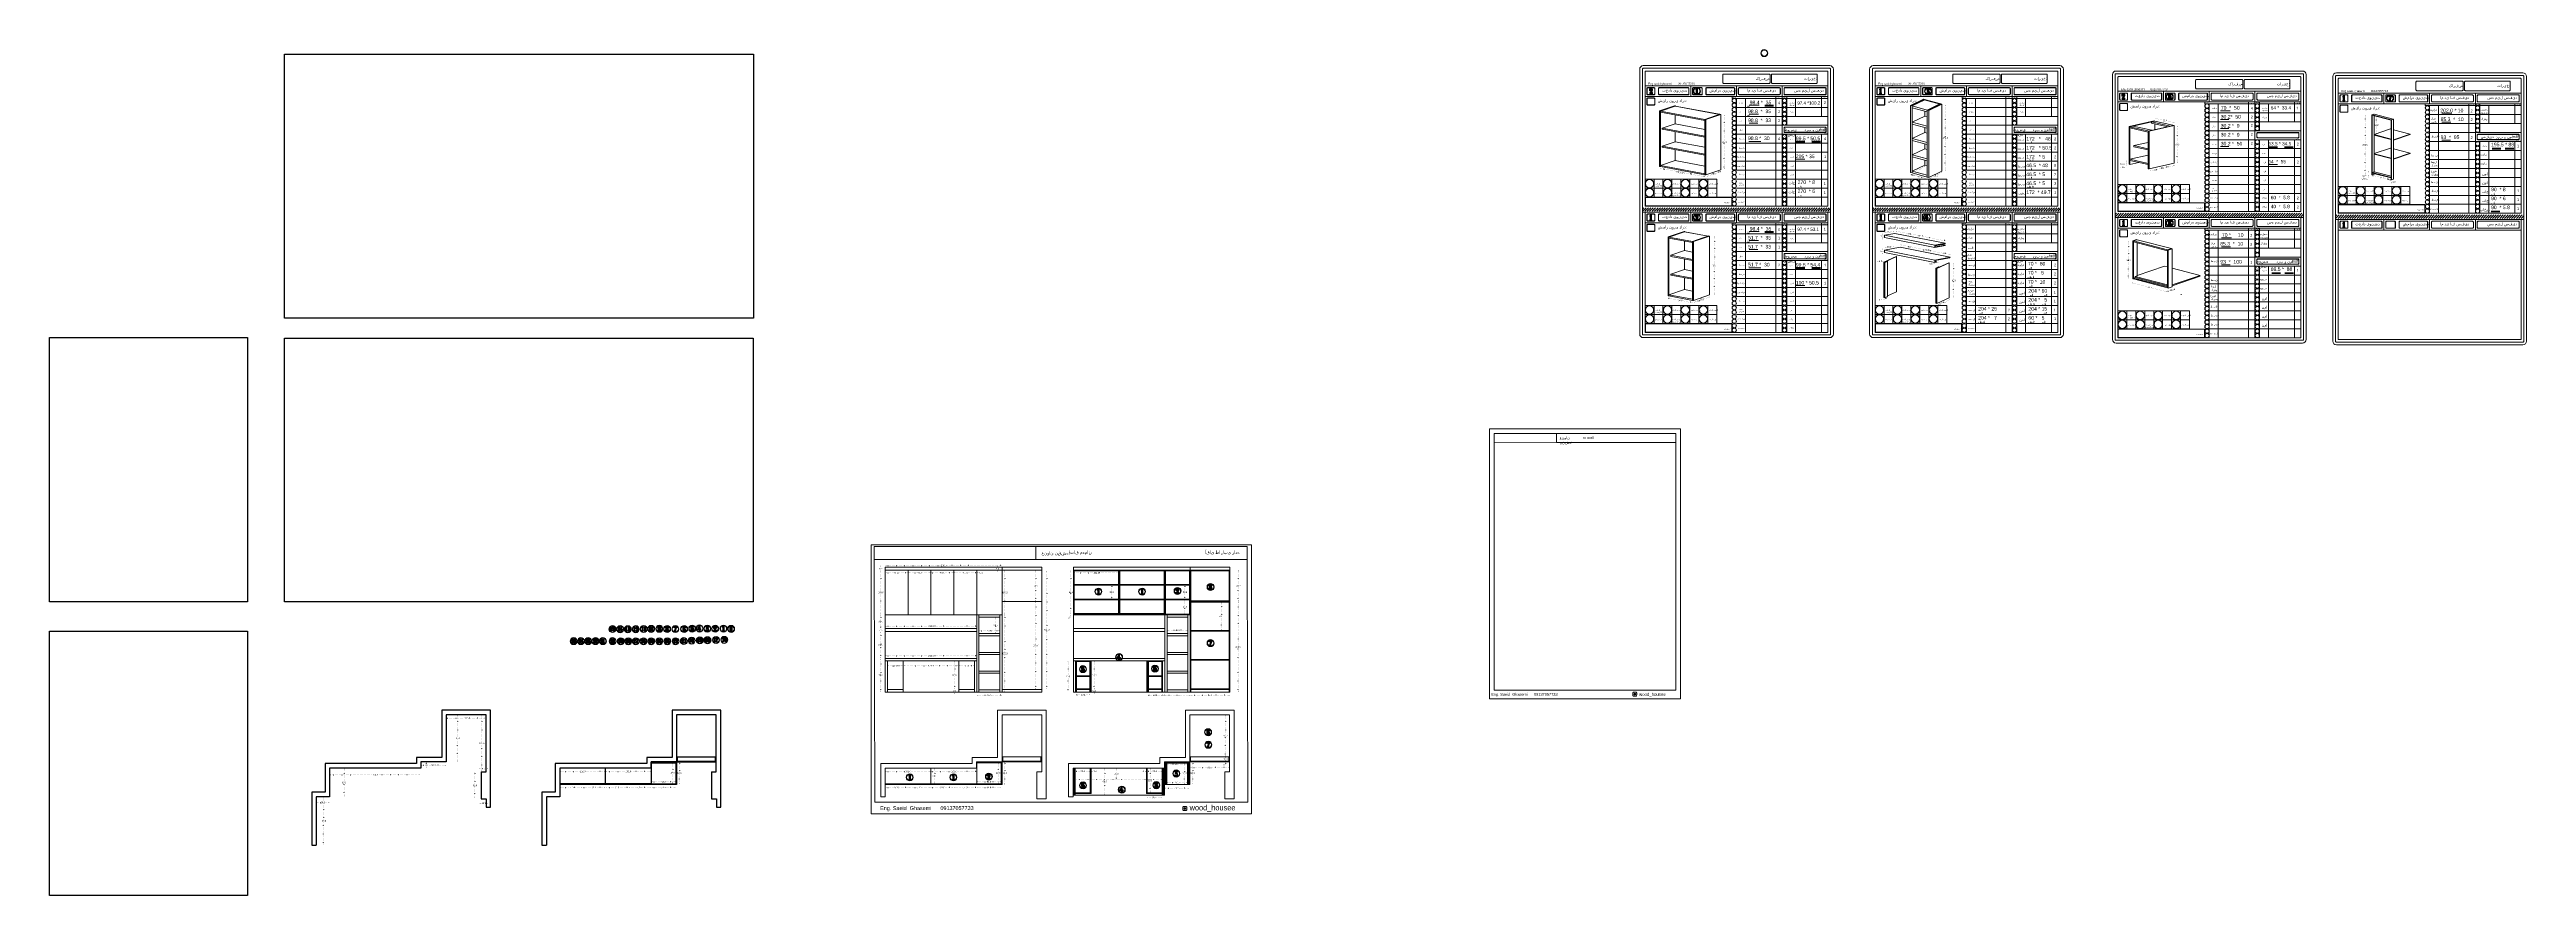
# Model space of a CAD drawing. Header units: inches. Extents: x 168 to 5693, y 62 to 1947.
import ezdxf

# ---------------------------------------------------------------- set-up
doc = ezdxf.new("R2010")
doc.units = ezdxf.units.IN
doc.header["$MEASUREMENT"] = 0
doc.linetypes.add('ACAD_ISO07W100', pattern=[3, 0, -3])
doc.styles.get("Standard").update_dxf_attribs({"font": 'arial.ttf'})
doc.dimstyles.get("Standard").update_dxf_attribs({"dimtxt": 3.5, "dimasz": 3, "dimexe": 0.18, "dimexo": 0.0625, "dimgap": 0.09, "dimtad": 0, "dimtih": 1, "dimtoh": 1, "dimdec": 1, "dimzin": 0, "dimdsep": 46, "dimtxsty": 'Standard', "dimcen": 0.09, "dimse1": 1, "dimse2": 1, "dimadec": 0, "dimazin": 0, "dimtfac": 1, "dimtdec": 1, "dimtofl": 0, "dimtmove": 0, "dimatfit": 3, "dimfxl": 1, "dimtolj": 1, "dimtzin": 0, "dimarcsym": 0})
picture_1 = doc.add_image_def('image1.jpeg', size_in_pixel=(4032, 3024))
picture_2 = doc.add_image_def('image2.jpeg', size_in_pixel=(4032, 3024))
picture_3 = doc.add_image_def('image3.jpg', size_in_pixel=(3840, 2160))
picture_4 = doc.add_image_def('image4.jpg', size_in_pixel=(3840, 2160))
pattern_1 = [(45, (923.6918, 1201.9644), (-0.8148213, 0.8148213), [])]
pattern_2 = [(45, (923.6918, 1201.9644), (-0.8148213, 0.8148213), [])]

# ---------------------------------------------------------------- blocks, each defined once
blk = doc.blocks.new('*D14')
at = {"color": 0, "linetype": 'ACAD_ISO07W100', "lineweight": -2, "transparency": 16777216}
for p, q in [((1127.9, 344.6), (1124.9, 344.6)), ((1144.7, 344.6), (1147.7, 344.6))]:
    blk.add_line(p, q, dxfattribs=at)
at = {"color": 0, "transparency": 16777216}
for points in [[(1127.9, 345.1), (1127.9, 344.1), (1130.9, 344.6)], [(1144.7, 345.1), (1144.7, 344.1), (1141.7, 344.6)]]:
    blk.add_solid(points, dxfattribs=at)
at = {"layer": 'Defpoints', "color": 0, "transparency": 16777216}
for p in [(1130.9, 337.3), (1141.7, 344.6), (1141.7, 337.3)]:
    blk.add_point(p, dxfattribs=at)
at = {"color": 0, "transparency": 16777216, "insert": (1136.3, 344.6), "char_height": 3.5, "attachment_point": 5}
blk.add_mtext('\\A1;10.8', dxfattribs=at)
blk = doc.blocks.new('*D13')
at = {"color": 0, "linetype": 'ACAD_ISO07W100', "lineweight": -2, "transparency": 16777216}
for p, q in [((1132.1, 461.8), (1132.1, 402.9)), ((1132.1, 340.3), (1132.1, 399.2))]:
    blk.add_line(p, q, dxfattribs=at)
at = {"color": 0, "transparency": 16777216}
for points in [[(1131.6, 461.8), (1132.6, 461.8), (1132.1, 464.8)], [(1131.6, 340.3), (1132.6, 340.3), (1132.1, 337.3)]]:
    blk.add_solid(points, dxfattribs=at)
at = {"layer": 'Defpoints', "color": 0, "transparency": 16777216}
for p in [(1132.1, 464.8), (1139.6, 464.8), (1139.6, 337.3)]:
    blk.add_point(p, dxfattribs=at)
at = {"color": 0, "transparency": 16777216, "insert": (1132.1, 401.1), "char_height": 3.5, "attachment_point": 5}
blk.add_mtext('\\A1;127.5', dxfattribs=at)
blk = doc.blocks.new('*D15')
at = {"color": 0, "linetype": 'ACAD_ISO07W100', "lineweight": -2, "transparency": 16777216}
for p, q in [((1056.2, 457.5), (1092.8, 457.5)), ((1138.7, 457.5), (1102.1, 457.5))]:
    blk.add_line(p, q, dxfattribs=at)
at = {"color": 0, "transparency": 16777216}
for points in [[(1056.2, 458), (1056.2, 457), (1053.2, 457.5)], [(1138.7, 458), (1138.7, 457), (1141.7, 457.5)]]:
    blk.add_solid(points, dxfattribs=at)
at = {"layer": 'Defpoints', "color": 0, "transparency": 16777216}
for p in [(1053.2, 464.8), (1141.7, 464.8), (1141.7, 457.5)]:
    blk.add_point(p, dxfattribs=at)
at = {"color": 0, "transparency": 16777216, "insert": (1097.5, 457.5), "char_height": 3.5, "attachment_point": 5}
blk.add_mtext('\\A1;88.5', dxfattribs=at)
blk = doc.blocks.new('*D16')
at = {"color": 0, "linetype": 'ACAD_ISO07W100', "lineweight": -2, "transparency": 16777216}
for p, q in [((1078, 461.8), (1078, 414)), ((1078, 362.5), (1078, 410.3))]:
    blk.add_line(p, q, dxfattribs=at)
at = {"color": 0, "transparency": 16777216}
for points in [[(1077.5, 461.8), (1078.5, 461.8), (1078, 464.8)], [(1077.5, 362.5), (1078.5, 362.5), (1078, 359.5)]]:
    blk.add_solid(points, dxfattribs=at)
at = {"layer": 'Defpoints', "color": 0, "transparency": 16777216}
for p in [(1053.2, 464.8), (1078, 464.8), (1053.2, 359.5)]:
    blk.add_point(p, dxfattribs=at)
at = {"color": 0, "transparency": 16777216, "insert": (1078, 412.2), "char_height": 3.5, "attachment_point": 5}
blk.add_mtext('\\A1;105.3', dxfattribs=at)
blk = doc.blocks.new('*D17')
at = {"color": 0, "linetype": 'ACAD_ISO07W100', "lineweight": -2, "transparency": 16777216}
for p, q in [((999.5, 352.5), (1020.2, 352.5)), ((1050.2, 352.5), (1029.5, 352.5))]:
    blk.add_line(p, q, dxfattribs=at)
at = {"color": 0, "transparency": 16777216}
for points in [[(999.5, 353), (999.5, 352), (996.5, 352.5)], [(1050.2, 353), (1050.2, 352), (1053.2, 352.5)]]:
    blk.add_solid(points, dxfattribs=at)
at = {"layer": 'Defpoints', "color": 0, "transparency": 16777216}
for p in [(996.5, 359.5), (996.5, 352.5), (1053.2, 359.5)]:
    blk.add_point(p, dxfattribs=at)
at = {"color": 0, "transparency": 16777216, "insert": (1024.9, 352.5), "char_height": 3.5, "attachment_point": 5}
blk.add_mtext('\\A1;56.7', dxfattribs=at)
blk = doc.blocks.new('*D18')
at = {"color": 0, "linetype": 'ACAD_ISO07W100', "lineweight": -2, "transparency": 16777216}
for p, q in [((1008.1, 356.5), (1008.1, 354.5)), ((1008.1, 348.8), (1008.1, 350.8))]:
    blk.add_line(p, q, dxfattribs=at)
at = {"color": 0, "transparency": 16777216}
for points in [[(1007.6, 356.5), (1008.6, 356.5), (1008.1, 359.5)], [(1007.6, 348.8), (1008.6, 348.8), (1008.1, 345.8)]]:
    blk.add_solid(points, dxfattribs=at)
at = {"layer": 'Defpoints', "color": 0, "transparency": 16777216}
for p in [(996.5, 359.5), (996.5, 345.8), (1008.1, 359.5)]:
    blk.add_point(p, dxfattribs=at)
at = {"color": 0, "transparency": 16777216, "insert": (1008.1, 352.7), "char_height": 3.5, "attachment_point": 5}
blk.add_mtext('\\A1;13.7', dxfattribs=at)
blk = doc.blocks.new('*D19')
at = {"color": 0, "linetype": 'ACAD_ISO07W100', "lineweight": -2, "transparency": 16777216}
for p, q in [((795.7, 330.6), (888.6, 330.6)), ((993.5, 330.6), (900.6, 330.6))]:
    blk.add_line(p, q, dxfattribs=at)
at = {"color": 0, "transparency": 16777216}
for points in [[(795.7, 331.1), (795.7, 330.1), (792.7, 330.6)], [(993.5, 331.1), (993.5, 330.1), (996.5, 330.6)]]:
    blk.add_solid(points, dxfattribs=at)
at = {"layer": 'Defpoints', "color": 0, "transparency": 16777216}
for p in [(792.7, 345.8), (996.5, 345.8), (792.7, 330.6)]:
    blk.add_point(p, dxfattribs=at)
at = {"color": 0, "transparency": 16777216, "insert": (894.6, 330.6), "char_height": 3.5, "attachment_point": 5}
blk.add_mtext('\\A1;203.8', dxfattribs=at)
blk = doc.blocks.new('*D20')
at = {"color": 0, "linetype": 'ACAD_ISO07W100', "lineweight": -2, "transparency": 16777216}
for p, q in [((825.2, 342.8), (825.2, 315.7)), ((825.2, 284.9), (825.2, 312))]:
    blk.add_line(p, q, dxfattribs=at)
at = {"color": 0, "transparency": 16777216}
for points in [[(824.7, 342.8), (825.7, 342.8), (825.2, 345.8)], [(824.7, 284.9), (825.7, 284.9), (825.2, 281.9)]]:
    blk.add_solid(points, dxfattribs=at)
at = {"layer": 'Defpoints', "color": 0, "transparency": 16777216}
for p in [(792.7, 345.8), (825.2, 345.8), (792.7, 281.9)]:
    blk.add_point(p, dxfattribs=at)
at = {"color": 0, "transparency": 16777216, "insert": (825.2, 313.9), "char_height": 3.5, "attachment_point": 5}
blk.add_mtext('\\A1;63.9', dxfattribs=at)
blk = doc.blocks.new('*D21')
at = {"color": 0, "linetype": 'ACAD_ISO07W100', "lineweight": -2, "transparency": 16777216}
for p, q in [((765.9, 269.3), (773.2, 269.3)), ((789.7, 269.3), (782.5, 269.3))]:
    blk.add_line(p, q, dxfattribs=at)
at = {"color": 0, "transparency": 16777216}
for points in [[(765.9, 269.8), (765.9, 268.8), (762.9, 269.3)], [(789.7, 269.8), (789.7, 268.8), (792.7, 269.3)]]:
    blk.add_solid(points, dxfattribs=at)
at = {"layer": 'Defpoints', "color": 0, "transparency": 16777216}
for p in [(762.9, 281.9), (792.7, 281.9), (792.7, 269.3)]:
    blk.add_point(p, dxfattribs=at)
at = {"color": 0, "transparency": 16777216, "insert": (777.8, 269.3), "char_height": 3.5, "attachment_point": 5}
blk.add_mtext('\\A1;29.8', dxfattribs=at)
blk = doc.blocks.new('*D22')
at = {"color": 0, "linetype": 'ACAD_ISO07W100', "lineweight": -2, "transparency": 16777216}
for p, q in [((779, 278.9), (779, 230)), ((779, 177.3), (779, 226.2))]:
    blk.add_line(p, q, dxfattribs=at)
at = {"color": 0, "transparency": 16777216}
for points in [[(778.5, 278.9), (779.5, 278.9), (779, 281.9)], [(778.5, 177.3), (779.5, 177.3), (779, 174.3)]]:
    blk.add_solid(points, dxfattribs=at)
at = {"layer": 'Defpoints', "color": 0, "transparency": 16777216}
for p in [(762.9, 281.9), (762.9, 174.3), (779, 174.3)]:
    blk.add_point(p, dxfattribs=at)
at = {"color": 0, "transparency": 16777216, "insert": (779, 228.1), "char_height": 3.5, "attachment_point": 5}
blk.add_mtext('\\A1;107.6', dxfattribs=at)
blk = doc.blocks.new('*D23')
at = {"color": 0, "linetype": 'ACAD_ISO07W100', "lineweight": -2, "transparency": 16777216}
for p, q in [((1117.1, 334.3), (1117.1, 309.2)), ((1117.1, 280.3), (1117.1, 305.4))]:
    blk.add_line(p, q, dxfattribs=at)
at = {"color": 0, "transparency": 16777216}
for points in [[(1116.6, 334.3), (1117.6, 334.3), (1117.1, 337.3)], [(1116.6, 280.3), (1117.6, 280.3), (1117.1, 277.3)]]:
    blk.add_solid(points, dxfattribs=at)
at = {"layer": 'Defpoints', "color": 0, "transparency": 16777216}
for p in [(1117.1, 337.3), (1130.9, 337.3), (1130.9, 277.3)]:
    blk.add_point(p, dxfattribs=at)
at = {"color": 0, "transparency": 16777216, "insert": (1117.1, 307.3), "char_height": 3.5, "attachment_point": 5}
blk.add_mtext('\\A1;60.0', dxfattribs=at)
blk = doc.blocks.new('*D24')
at = {"color": 0, "linetype": 'ACAD_ISO07W100', "lineweight": -2, "transparency": 16777216}
for p, q in [((1127.9, 267.8), (1124.9, 267.8)), ((1145.2, 267.8), (1148.2, 267.8))]:
    blk.add_line(p, q, dxfattribs=at)
at = {"color": 0, "transparency": 16777216}
for points in [[(1127.9, 268.3), (1127.9, 267.3), (1130.9, 267.8)], [(1145.2, 268.3), (1145.2, 267.3), (1142.2, 267.8)]]:
    blk.add_solid(points, dxfattribs=at)
at = {"layer": 'Defpoints', "color": 0, "transparency": 16777216}
for p in [(1130.9, 277.3), (1142.2, 277.3), (1130.9, 267.8)]:
    blk.add_point(p, dxfattribs=at)
at = {"color": 0, "transparency": 16777216, "insert": (1136.6, 267.8), "char_height": 3.5, "attachment_point": 5}
blk.add_mtext('\\A1;11.3', dxfattribs=at)
blk = doc.blocks.new('*D39')
at = {"color": 0, "linetype": 'ACAD_ISO07W100', "lineweight": -2, "transparency": 16777216}
for p, q in [((1513.3, 315.1), (1533.1, 315.1)), ((1562.2, 315.1), (1542.4, 315.1))]:
    blk.add_line(p, q, dxfattribs=at)
at = {"color": 0, "transparency": 16777216}
for points in [[(1513.3, 315.6), (1513.3, 314.6), (1510.3, 315.1)], [(1562.2, 315.6), (1562.2, 314.6), (1565.2, 315.1)]]:
    blk.add_solid(points, dxfattribs=at)
at = {"layer": 'Defpoints', "color": 0, "transparency": 16777216}
for p in [(1510.3, 315.1), (1510.3, 309.2), (1565.2, 309.2)]:
    blk.add_point(p, dxfattribs=at)
at = {"color": 0, "transparency": 16777216, "insert": (1537.7, 315.1), "char_height": 3.5, "attachment_point": 5}
blk.add_mtext('\\A1;54.9', dxfattribs=at)
blk = doc.blocks.new('*D42')
at = {"color": 0, "linetype": 'ACAD_ISO07W100', "lineweight": -2, "transparency": 16777216}
for p, q in [((1309.3, 338.4), (1351.5, 338.4)), ((1405.3, 338.4), (1363.1, 338.4))]:
    blk.add_line(p, q, dxfattribs=at)
at = {"color": 0, "transparency": 16777216}
for points in [[(1309.3, 338.9), (1309.3, 337.9), (1306.3, 338.4)], [(1405.3, 338.9), (1405.3, 337.9), (1408.3, 338.4)]]:
    blk.add_solid(points, dxfattribs=at)
at = {"layer": 'Defpoints', "color": 0, "transparency": 16777216}
for p in [(1306.3, 345.8), (1408.3, 345.8), (1408.3, 338.4)]:
    blk.add_point(p, dxfattribs=at)
at = {"color": 0, "transparency": 16777216, "insert": (1357.3, 338.4), "char_height": 3.5, "attachment_point": 5}
blk.add_mtext('\\A1;102.0', dxfattribs=at)
blk = doc.blocks.new('*D43')
at = {"color": 0, "linetype": 'ACAD_ISO07W100', "lineweight": -2, "transparency": 16777216}
for p, q in [((1411.3, 338.4), (1453.5, 338.4)), ((1507.3, 338.4), (1465.1, 338.4))]:
    blk.add_line(p, q, dxfattribs=at)
at = {"color": 0, "transparency": 16777216}
for points in [[(1411.3, 338.9), (1411.3, 337.9), (1408.3, 338.4)], [(1507.3, 338.9), (1507.3, 337.9), (1510.3, 338.4)]]:
    blk.add_solid(points, dxfattribs=at)
at = {"layer": 'Defpoints', "color": 0, "transparency": 16777216}
for p in [(1408.3, 345.8), (1510.3, 345.8), (1510.3, 338.4)]:
    blk.add_point(p, dxfattribs=at)
at = {"color": 0, "transparency": 16777216, "insert": (1459.3, 338.4), "char_height": 3.5, "attachment_point": 5}
blk.add_mtext('\\A1;102.0', dxfattribs=at)
blk = doc.blocks.new('*D44')
at = {"color": 0, "linetype": 'ACAD_ISO07W100', "lineweight": -2, "transparency": 16777216}
for p, q in [((1309.3, 302.9), (1327.2, 302.9)), ((1354.3, 302.9), (1336.4, 302.9))]:
    blk.add_line(p, q, dxfattribs=at)
at = {"color": 0, "transparency": 16777216}
for points in [[(1309.3, 303.4), (1309.3, 302.4), (1306.3, 302.9)], [(1354.3, 303.4), (1354.3, 302.4), (1357.3, 302.9)]]:
    blk.add_solid(points, dxfattribs=at)
at = {"layer": 'Defpoints', "color": 0, "transparency": 16777216}
for p in [(1306.3, 281.9), (1357.3, 309.2), (1357.3, 302.9)]:
    blk.add_point(p, dxfattribs=at)
at = {"color": 0, "transparency": 16777216, "insert": (1331.8, 302.9), "char_height": 3.5, "attachment_point": 5}
blk.add_mtext('\\A1;51.0', dxfattribs=at)
blk = doc.blocks.new('*D45')
at = {"color": 0, "linetype": 'ACAD_ISO07W100', "lineweight": -2, "transparency": 16777216}
for p, q in [((1360.3, 302.9), (1378.2, 302.9)), ((1405.3, 302.9), (1387.4, 302.9))]:
    blk.add_line(p, q, dxfattribs=at)
at = {"color": 0, "transparency": 16777216}
for points in [[(1360.3, 303.4), (1360.3, 302.4), (1357.3, 302.9)], [(1405.3, 303.4), (1405.3, 302.4), (1408.3, 302.9)]]:
    blk.add_solid(points, dxfattribs=at)
at = {"layer": 'Defpoints', "color": 0, "transparency": 16777216}
for p in [(1357.3, 309.2), (1408.3, 310.8), (1408.3, 302.9)]:
    blk.add_point(p, dxfattribs=at)
at = {"color": 0, "transparency": 16777216, "insert": (1382.8, 302.9), "char_height": 3.5, "attachment_point": 5}
blk.add_mtext('\\A1;51.0', dxfattribs=at)
blk = doc.blocks.new('*D46')
at = {"color": 0, "linetype": 'ACAD_ISO07W100', "lineweight": -2, "transparency": 16777216}
for p, q in [((1411.3, 302.9), (1429.2, 302.9)), ((1456.3, 302.9), (1438.4, 302.9))]:
    blk.add_line(p, q, dxfattribs=at)
at = {"color": 0, "transparency": 16777216}
for points in [[(1411.3, 303.4), (1411.3, 302.4), (1408.3, 302.9)], [(1456.3, 303.4), (1456.3, 302.4), (1459.3, 302.9)]]:
    blk.add_solid(points, dxfattribs=at)
at = {"layer": 'Defpoints', "color": 0, "transparency": 16777216}
for p in [(1408.3, 310.8), (1459.3, 309.2), (1459.3, 302.9)]:
    blk.add_point(p, dxfattribs=at)
at = {"color": 0, "transparency": 16777216, "insert": (1433.8, 302.9), "char_height": 3.5, "attachment_point": 5}
blk.add_mtext('\\A1;51.0', dxfattribs=at)
blk = doc.blocks.new('*D47')
at = {"color": 0, "linetype": 'ACAD_ISO07W100', "lineweight": -2, "transparency": 16777216}
for p, q in [((1462.3, 302.9), (1480.2, 302.9)), ((1507.3, 302.9), (1489.4, 302.9))]:
    blk.add_line(p, q, dxfattribs=at)
at = {"color": 0, "transparency": 16777216}
for points in [[(1462.3, 303.4), (1462.3, 302.4), (1459.3, 302.9)], [(1507.3, 303.4), (1507.3, 302.4), (1510.3, 302.9)]]:
    blk.add_solid(points, dxfattribs=at)
at = {"layer": 'Defpoints', "color": 0, "transparency": 16777216}
for p in [(1459.3, 309.2), (1510.3, 309.2), (1510.3, 302.9)]:
    blk.add_point(p, dxfattribs=at)
at = {"color": 0, "transparency": 16777216, "insert": (1484.8, 302.9), "char_height": 3.5, "attachment_point": 5}
blk.add_mtext('\\A1;51.0', dxfattribs=at)
blk = doc.blocks.new('*D48')
at = {"color": 0, "linetype": 'ACAD_ISO07W100', "lineweight": -2, "transparency": 16777216}
for p, q in [((1513.3, 302.9), (1533.1, 302.9)), ((1562.2, 302.9), (1542.4, 302.9))]:
    blk.add_line(p, q, dxfattribs=at)
at = {"color": 0, "transparency": 16777216}
for points in [[(1513.3, 303.4), (1513.3, 302.4), (1510.3, 302.9)], [(1562.2, 303.4), (1562.2, 302.4), (1565.2, 302.9)]]:
    blk.add_solid(points, dxfattribs=at)
at = {"layer": 'Defpoints', "color": 0, "transparency": 16777216}
for p in [(1510.3, 309.2), (1565.2, 309.2), (1565.2, 302.9)]:
    blk.add_point(p, dxfattribs=at)
at = {"color": 0, "transparency": 16777216, "insert": (1537.7, 302.9), "char_height": 3.5, "attachment_point": 5}
blk.add_mtext('\\A1;54.9', dxfattribs=at)
blk = doc.blocks.new('*D49')
at = {"color": 0, "linetype": 'ACAD_ISO07W100', "lineweight": -2, "transparency": 16777216}
for p, q in [((1558.2, 354.8), (1558.2, 337)), ((1558.2, 313.8), (1558.2, 333.3))]:
    blk.add_line(p, q, dxfattribs=at)
at = {"color": 0, "transparency": 16777216}
for points in [[(1557.7, 354.8), (1558.7, 354.8), (1558.2, 357.8)], [(1557.7, 313.8), (1558.7, 313.8), (1558.2, 310.8)]]:
    blk.add_solid(points, dxfattribs=at)
at = {"layer": 'Defpoints', "color": 0, "transparency": 16777216}
for p in [(1558.2, 357.8), (1565.2, 357.8), (1565.2, 310.8)]:
    blk.add_point(p, dxfattribs=at)
at = {"color": 0, "transparency": 16777216, "insert": (1558.2, 335.2), "char_height": 3.5, "attachment_point": 5}
blk.add_mtext('\\A1;47.0', dxfattribs=at)
blk = doc.blocks.new('*D50')
at = {"color": 0, "linetype": 'ACAD_ISO07W100', "lineweight": -2, "transparency": 16777216}
for p, q in [((1573.1, 356.5), (1573.1, 336.2)), ((1573.1, 312.2), (1573.1, 332.5))]:
    blk.add_line(p, q, dxfattribs=at)
at = {"color": 0, "transparency": 16777216}
for points in [[(1572.6, 356.5), (1573.6, 356.5), (1573.1, 359.5)], [(1572.6, 312.2), (1573.6, 312.2), (1573.1, 309.2)]]:
    blk.add_solid(points, dxfattribs=at)
at = {"layer": 'Defpoints', "color": 0, "transparency": 16777216}
for p in [(1566.8, 359.5), (1566.8, 309.2), (1573.1, 309.2)]:
    blk.add_point(p, dxfattribs=at)
at = {"color": 0, "transparency": 16777216, "insert": (1573.1, 334.4), "char_height": 3.5, "attachment_point": 5}
blk.add_mtext('\\A1;50.3', dxfattribs=at)
blk = doc.blocks.new('*D60')
at = {"color": 0, "linetype": 'ACAD_ISO07W100', "lineweight": -2, "transparency": 16777216}
for p, q in [((2239.2, 315.1), (2259, 315.1)), ((2288.1, 315.1), (2268.3, 315.1))]:
    blk.add_line(p, q, dxfattribs=at)
at = {"color": 0, "transparency": 16777216}
for points in [[(2239.2, 315.6), (2239.2, 314.6), (2236.2, 315.1)], [(2288.1, 315.6), (2288.1, 314.6), (2291.1, 315.1)]]:
    blk.add_solid(points, dxfattribs=at)
at = {"layer": 'Defpoints', "color": 0, "transparency": 16777216}
for p in [(2236.2, 315.1), (2236.2, 309.2), (2291.1, 309.2)]:
    blk.add_point(p, dxfattribs=at)
at = {"color": 0, "lineweight": 20, "transparency": 16777216, "insert": (2263.6, 315.1), "char_height": 3.5, "attachment_point": 5}
blk.add_mtext('\\A1;54.9', dxfattribs=at)
blk = doc.blocks.new('*D57')
at = {"color": 0, "linetype": 'ACAD_ISO07W100', "lineweight": -2, "transparency": 16777216}
for p, q in [((2035.2, 338.4), (2077.4, 338.4)), ((2131.2, 338.4), (2089, 338.4))]:
    blk.add_line(p, q, dxfattribs=at)
at = {"color": 0, "transparency": 16777216}
for points in [[(2035.2, 338.9), (2035.2, 337.9), (2032.2, 338.4)], [(2131.2, 338.9), (2131.2, 337.9), (2134.2, 338.4)]]:
    blk.add_solid(points, dxfattribs=at)
at = {"layer": 'Defpoints', "color": 0, "transparency": 16777216}
for p in [(2032.2, 345.8), (2032.2, 338.4), (2134.2, 345.8)]:
    blk.add_point(p, dxfattribs=at)
at = {"color": 0, "lineweight": 20, "transparency": 16777216, "insert": (2083.2, 338.4), "char_height": 3.5, "attachment_point": 5}
blk.add_mtext('\\A1;102.0', dxfattribs=at)
blk = doc.blocks.new('*D51')
at = {"color": 0, "linetype": 'ACAD_ISO07W100', "lineweight": -2, "transparency": 16777216}
for p, q in [((2137.2, 338.4), (2179.4, 338.4)), ((2233.2, 338.4), (2191, 338.4))]:
    blk.add_line(p, q, dxfattribs=at)
at = {"color": 0, "transparency": 16777216}
for points in [[(2137.2, 338.9), (2137.2, 337.9), (2134.2, 338.4)], [(2233.2, 338.9), (2233.2, 337.9), (2236.2, 338.4)]]:
    blk.add_solid(points, dxfattribs=at)
at = {"layer": 'Defpoints', "color": 0, "transparency": 16777216}
for p in [(2134.2, 345.8), (2236.2, 345.8), (2236.2, 338.4)]:
    blk.add_point(p, dxfattribs=at)
at = {"color": 0, "lineweight": 20, "transparency": 16777216, "insert": (2185.2, 338.4), "char_height": 3.5, "attachment_point": 5}
blk.add_mtext('\\A1;102.0', dxfattribs=at)
blk = doc.blocks.new('*D52')
at = {"color": 0, "linetype": 'ACAD_ISO07W100', "lineweight": -2, "transparency": 16777216}
for p, q in [((2035.2, 302.9), (2053.1, 302.9)), ((2080.2, 302.9), (2062.3, 302.9))]:
    blk.add_line(p, q, dxfattribs=at)
at = {"color": 0, "transparency": 16777216}
for points in [[(2035.2, 303.4), (2035.2, 302.4), (2032.2, 302.9)], [(2080.2, 303.4), (2080.2, 302.4), (2083.2, 302.9)]]:
    blk.add_solid(points, dxfattribs=at)
at = {"layer": 'Defpoints', "color": 0, "transparency": 16777216}
for p in [(2032.2, 281.9), (2083.2, 309.2), (2083.2, 302.9)]:
    blk.add_point(p, dxfattribs=at)
at = {"color": 0, "lineweight": 20, "transparency": 16777216, "insert": (2057.7, 302.9), "char_height": 3.5, "attachment_point": 5}
blk.add_mtext('\\A1;51.0', dxfattribs=at)
blk = doc.blocks.new('*D53')
at = {"color": 0, "linetype": 'ACAD_ISO07W100', "lineweight": -2, "transparency": 16777216}
for p, q in [((2086.2, 302.9), (2104.1, 302.9)), ((2131.2, 302.9), (2113.3, 302.9))]:
    blk.add_line(p, q, dxfattribs=at)
at = {"color": 0, "transparency": 16777216}
for points in [[(2086.2, 303.4), (2086.2, 302.4), (2083.2, 302.9)], [(2131.2, 303.4), (2131.2, 302.4), (2134.2, 302.9)]]:
    blk.add_solid(points, dxfattribs=at)
at = {"layer": 'Defpoints', "color": 0, "transparency": 16777216}
for p in [(2083.2, 309.2), (2134.2, 310.8), (2134.2, 302.9)]:
    blk.add_point(p, dxfattribs=at)
at = {"color": 0, "lineweight": 20, "transparency": 16777216, "insert": (2108.7, 302.9), "char_height": 3.5, "attachment_point": 5}
blk.add_mtext('\\A1;51.0', dxfattribs=at)
blk = doc.blocks.new('*D54')
at = {"color": 0, "linetype": 'ACAD_ISO07W100', "lineweight": -2, "transparency": 16777216}
for p, q in [((2137.2, 302.9), (2155.1, 302.9)), ((2182.2, 302.9), (2164.3, 302.9))]:
    blk.add_line(p, q, dxfattribs=at)
at = {"color": 0, "transparency": 16777216}
for points in [[(2137.2, 303.4), (2137.2, 302.4), (2134.2, 302.9)], [(2182.2, 303.4), (2182.2, 302.4), (2185.2, 302.9)]]:
    blk.add_solid(points, dxfattribs=at)
at = {"layer": 'Defpoints', "color": 0, "transparency": 16777216}
for p in [(2134.2, 310.8), (2185.2, 309.2), (2185.2, 302.9)]:
    blk.add_point(p, dxfattribs=at)
at = {"color": 0, "lineweight": 20, "transparency": 16777216, "insert": (2159.7, 302.9), "char_height": 3.5, "attachment_point": 5}
blk.add_mtext('\\A1;51.0', dxfattribs=at)
blk = doc.blocks.new('*D55')
at = {"color": 0, "linetype": 'ACAD_ISO07W100', "lineweight": -2, "transparency": 16777216}
for p, q in [((2188.2, 302.9), (2206.1, 302.9)), ((2233.2, 302.9), (2215.3, 302.9))]:
    blk.add_line(p, q, dxfattribs=at)
at = {"color": 0, "transparency": 16777216}
for points in [[(2188.2, 303.4), (2188.2, 302.4), (2185.2, 302.9)], [(2233.2, 303.4), (2233.2, 302.4), (2236.2, 302.9)]]:
    blk.add_solid(points, dxfattribs=at)
at = {"layer": 'Defpoints', "color": 0, "transparency": 16777216}
for p in [(2185.2, 309.2), (2236.2, 309.2), (2236.2, 302.9)]:
    blk.add_point(p, dxfattribs=at)
at = {"color": 0, "lineweight": 20, "transparency": 16777216, "insert": (2210.7, 302.9), "char_height": 3.5, "attachment_point": 5}
blk.add_mtext('\\A1;51.0', dxfattribs=at)
blk = doc.blocks.new('*D56')
at = {"color": 0, "linetype": 'ACAD_ISO07W100', "lineweight": -2, "transparency": 16777216}
for p, q in [((2239.2, 302.9), (2259, 302.9)), ((2288.1, 302.9), (2268.3, 302.9))]:
    blk.add_line(p, q, dxfattribs=at)
at = {"color": 0, "transparency": 16777216}
for points in [[(2239.2, 303.4), (2239.2, 302.4), (2236.2, 302.9)], [(2288.1, 303.4), (2288.1, 302.4), (2291.1, 302.9)]]:
    blk.add_solid(points, dxfattribs=at)
at = {"layer": 'Defpoints', "color": 0, "transparency": 16777216}
for p in [(2236.2, 309.2), (2291.1, 309.2), (2291.1, 302.9)]:
    blk.add_point(p, dxfattribs=at)
at = {"color": 0, "lineweight": 20, "transparency": 16777216, "insert": (2263.6, 302.9), "char_height": 3.5, "attachment_point": 5}
blk.add_mtext('\\A1;54.9', dxfattribs=at)
blk = doc.blocks.new('*D58')
at = {"color": 0, "linetype": 'ACAD_ISO07W100', "lineweight": -2, "transparency": 16777216}
for p, q in [((2284.1, 354.8), (2284.1, 337)), ((2284.1, 313.8), (2284.1, 333.3))]:
    blk.add_line(p, q, dxfattribs=at)
at = {"color": 0, "transparency": 16777216}
for points in [[(2283.6, 354.8), (2284.6, 354.8), (2284.1, 357.8)], [(2283.6, 313.8), (2284.6, 313.8), (2284.1, 310.8)]]:
    blk.add_solid(points, dxfattribs=at)
at = {"layer": 'Defpoints', "color": 0, "transparency": 16777216}
for p in [(2284.1, 357.8), (2291.1, 357.8), (2291.1, 310.8)]:
    blk.add_point(p, dxfattribs=at)
at = {"color": 0, "lineweight": 20, "transparency": 16777216, "insert": (2284.1, 335.2), "char_height": 3.5, "attachment_point": 5}
blk.add_mtext('\\A1;47.0', dxfattribs=at)
blk = doc.blocks.new('*D59')
at = {"color": 0, "linetype": 'ACAD_ISO07W100', "lineweight": -2, "transparency": 16777216}
for p, q in [((2299, 356.5), (2299, 336.2)), ((2299, 312.2), (2299, 332.5))]:
    blk.add_line(p, q, dxfattribs=at)
at = {"color": 0, "transparency": 16777216}
for points in [[(2298.5, 356.5), (2299.5, 356.5), (2299, 359.5)], [(2298.5, 312.2), (2299.5, 312.2), (2299, 309.2)]]:
    blk.add_solid(points, dxfattribs=at)
at = {"layer": 'Defpoints', "color": 0, "transparency": 16777216}
for p in [(2292.7, 359.5), (2292.7, 309.2), (2299, 309.2)]:
    blk.add_point(p, dxfattribs=at)
at = {"color": 0, "lineweight": 20, "transparency": 16777216, "insert": (2299, 334.4), "char_height": 3.5, "attachment_point": 5}
blk.add_mtext('\\A1;50.3', dxfattribs=at)
blk = doc.blocks.new('*D62')
at = {"color": 0, "linetype": 'ACAD_ISO07W100', "lineweight": -2, "transparency": 16777216}
for p, q in [((2299.1, 684.2), (2299.1, 603.1)), ((2299.1, 518.2), (2299.1, 599.3))]:
    blk.add_line(p, q, dxfattribs=at)
at = {"color": 0, "transparency": 16777216}
for points in [[(2298.6, 684.2), (2299.6, 684.2), (2299.1, 687.2)], [(2298.6, 518.2), (2299.6, 518.2), (2299.1, 515.2)]]:
    blk.add_solid(points, dxfattribs=at)
at = {"layer": 'Defpoints', "color": 0, "transparency": 16777216}
for p in [(2237.8, 687.2), (2299.1, 687.2), (2237.8, 515.2)]:
    blk.add_point(p, dxfattribs=at)
at = {"color": 0, "lineweight": 20, "transparency": 16777216, "insert": (2299.1, 601.2), "char_height": 3.5, "attachment_point": 5}
blk.add_mtext('\\A1;172.0', dxfattribs=at)
blk = doc.blocks.new('*D63')
at = {"color": 0, "linetype": 'ACAD_ISO07W100', "lineweight": -2, "transparency": 16777216}
for p, q in [((2035.2, 596.2), (2128.2, 596.2)), ((2233.2, 596.2), (2140.2, 596.2))]:
    blk.add_line(p, q, dxfattribs=at)
at = {"color": 0, "transparency": 16777216}
for points in [[(2035.2, 596.7), (2035.2, 595.7), (2032.2, 596.2)], [(2233.2, 596.7), (2233.2, 595.7), (2236.2, 596.2)]]:
    blk.add_solid(points, dxfattribs=at)
at = {"layer": 'Defpoints', "color": 0, "transparency": 16777216}
for p in [(2032.2, 585.2), (2236.2, 596.2), (2236.2, 585.2)]:
    blk.add_point(p, dxfattribs=at)
at = {"color": 0, "lineweight": 20, "transparency": 16777216, "insert": (2134.2, 596.2), "char_height": 3.5, "attachment_point": 5}
blk.add_mtext('\\A1;204.0', dxfattribs=at)
blk = doc.blocks.new('*D64')
at = {"color": 0, "linetype": 'ACAD_ISO07W100', "lineweight": -2, "transparency": 16777216}
for p, q in [((2040.2, 574), (2050.1, 574)), ((2069.2, 574), (2059.3, 574))]:
    blk.add_line(p, q, dxfattribs=at)
at = {"color": 0, "transparency": 16777216}
for points in [[(2040.2, 574.5), (2040.2, 573.5), (2037.2, 574)], [(2069.2, 574.5), (2069.2, 573.5), (2072.2, 574)]]:
    blk.add_solid(points, dxfattribs=at)
at = {"layer": 'Defpoints', "color": 0, "transparency": 16777216}
for p in [(2037.2, 585.2), (2037.2, 574), (2072.2, 585.2)]:
    blk.add_point(p, dxfattribs=at)
at = {"color": 0, "lineweight": 20, "transparency": 16777216, "insert": (2054.7, 574), "char_height": 3.5, "attachment_point": 5}
blk.add_mtext('\\A1;35.0', dxfattribs=at)
blk = doc.blocks.new('*D65')
at = {"color": 0, "linetype": 'ACAD_ISO07W100', "lineweight": -2, "transparency": 16777216}
for p, q in [((2075.2, 574), (2128.4, 574)), ((2193.2, 574), (2140, 574))]:
    blk.add_line(p, q, dxfattribs=at)
at = {"color": 0, "transparency": 16777216}
for points in [[(2075.2, 574.5), (2075.2, 573.5), (2072.2, 574)], [(2193.2, 574.5), (2193.2, 573.5), (2196.2, 574)]]:
    blk.add_solid(points, dxfattribs=at)
at = {"layer": 'Defpoints', "color": 0, "transparency": 16777216}
for p in [(2072.2, 585.2), (2072.2, 574), (2196.2, 585.2)]:
    blk.add_point(p, dxfattribs=at)
at = {"color": 0, "lineweight": 20, "transparency": 16777216, "insert": (2134.2, 574), "char_height": 3.5, "attachment_point": 5}
blk.add_mtext('\\A1;124.0', dxfattribs=at)
blk = doc.blocks.new('*D66')
at = {"color": 0, "linetype": 'ACAD_ISO07W100', "lineweight": -2, "transparency": 16777216}
for p, q in [((2199.2, 574), (2209.1, 574)), ((2228.2, 574), (2218.3, 574))]:
    blk.add_line(p, q, dxfattribs=at)
at = {"color": 0, "transparency": 16777216}
for points in [[(2199.2, 574.5), (2199.2, 573.5), (2196.2, 574)], [(2228.2, 574.5), (2228.2, 573.5), (2231.2, 574)]]:
    blk.add_solid(points, dxfattribs=at)
at = {"layer": 'Defpoints', "color": 0, "transparency": 16777216}
for p in [(2196.2, 585.2), (2231.2, 585.2), (2231.2, 574)]:
    blk.add_point(p, dxfattribs=at)
at = {"color": 0, "lineweight": 20, "transparency": 16777216, "insert": (2213.7, 574), "char_height": 3.5, "attachment_point": 5}
blk.add_mtext('\\A1;35.0', dxfattribs=at)
blk = doc.blocks.new('*D68')
at = {"color": 0, "linetype": 'ACAD_ISO07W100', "lineweight": -2, "transparency": 16777216}
for p, q in [((2022.2, 587.2), (2022.2, 554.6)), ((2022.2, 518.2), (2022.2, 550.8))]:
    blk.add_line(p, q, dxfattribs=at)
at = {"color": 0, "transparency": 16777216}
for points in [[(2021.7, 587.2), (2022.7, 587.2), (2022.2, 590.2)], [(2021.7, 518.2), (2022.7, 518.2), (2022.2, 515.2)]]:
    blk.add_solid(points, dxfattribs=at)
at = {"layer": 'Defpoints', "color": 0, "transparency": 16777216}
for p in [(2022.2, 590.2), (2032.2, 590.2), (2032.2, 515.2)]:
    blk.add_point(p, dxfattribs=at)
at = {"color": 0, "lineweight": 20, "transparency": 16777216, "insert": (2022.2, 552.7), "char_height": 3.5, "attachment_point": 5}
blk.add_mtext('\\A1;75.0', dxfattribs=at)
blk = doc.blocks.new('*D69')
at = {"color": 0, "linetype": 'ACAD_ISO07W100', "lineweight": -2, "transparency": 16777216}
for p, q in [((2022.2, 647.2), (2022.2, 622.1)), ((2022.2, 593.2), (2022.2, 618.3))]:
    blk.add_line(p, q, dxfattribs=at)
at = {"color": 0, "transparency": 16777216}
for points in [[(2021.7, 647.2), (2022.7, 647.2), (2022.2, 650.2)], [(2021.7, 593.2), (2022.7, 593.2), (2022.2, 590.2)]]:
    blk.add_solid(points, dxfattribs=at)
at = {"layer": 'Defpoints', "color": 0, "transparency": 16777216}
for p in [(2022.2, 650.2), (2032.2, 650.2), (2032.2, 590.2)]:
    blk.add_point(p, dxfattribs=at)
at = {"color": 0, "lineweight": 20, "transparency": 16777216, "insert": (2022.2, 620.2), "char_height": 3.5, "attachment_point": 5}
blk.add_mtext('\\A1;60.0', dxfattribs=at)
blk = doc.blocks.new('*D70')
at = {"color": 0, "linetype": 'ACAD_ISO07W100', "lineweight": -2, "transparency": 16777216}
for p, q in [((2022.2, 660.2), (2022.2, 663.2)), ((2022.2, 647.2), (2022.2, 644.2))]:
    blk.add_line(p, q, dxfattribs=at)
at = {"color": 0, "transparency": 16777216}
for points in [[(2021.7, 660.2), (2022.7, 660.2), (2022.2, 657.2)], [(2021.7, 647.2), (2022.7, 647.2), (2022.2, 650.2)]]:
    blk.add_solid(points, dxfattribs=at)
at = {"layer": 'Defpoints', "color": 0, "transparency": 16777216}
for p in [(2022.2, 657.2), (2032.2, 657.2), (2032.2, 650.2)]:
    blk.add_point(p, dxfattribs=at)
at = {"color": 0, "lineweight": 20, "transparency": 16777216, "insert": (2022.2, 653.5), "char_height": 3.5, "attachment_point": 5}
blk.add_mtext('\\A1;7.0', dxfattribs=at)
blk = doc.blocks.new('*D71')
at = {"color": 0, "linetype": 'ACAD_ISO07W100', "lineweight": -2, "transparency": 16777216}
for p, q in [((2022.2, 684.2), (2022.2, 674.1)), ((2022.2, 660.2), (2022.2, 670.3))]:
    blk.add_line(p, q, dxfattribs=at)
at = {"color": 0, "transparency": 16777216}
for points in [[(2021.7, 684.2), (2022.7, 684.2), (2022.2, 687.2)], [(2021.7, 660.2), (2022.7, 660.2), (2022.2, 657.2)]]:
    blk.add_solid(points, dxfattribs=at)
at = {"layer": 'Defpoints', "color": 0, "transparency": 16777216}
for p in [(2022.2, 687.2), (2032.2, 687.2), (2032.2, 657.2)]:
    blk.add_point(p, dxfattribs=at)
at = {"color": 0, "lineweight": 20, "transparency": 16777216, "insert": (2022.2, 672.2), "char_height": 3.5, "attachment_point": 5}
blk.add_mtext('\\A1;30.0', dxfattribs=at)
blk = doc.blocks.new('*D72')
at = {"color": 0, "linetype": 'ACAD_ISO07W100', "lineweight": -2, "transparency": 16777216}
for p, q in [((2022.2, 784.2), (2022.2, 739.1)), ((2022.2, 690.2), (2022.2, 735.3))]:
    blk.add_line(p, q, dxfattribs=at)
at = {"color": 0, "transparency": 16777216}
for points in [[(2021.7, 784.2), (2022.7, 784.2), (2022.2, 787.2)], [(2021.7, 690.2), (2022.7, 690.2), (2022.2, 687.2)]]:
    blk.add_solid(points, dxfattribs=at)
at = {"layer": 'Defpoints', "color": 0, "transparency": 16777216}
for p in [(2022.2, 787.2), (2292.7, 787.2), (2032.2, 687.2)]:
    blk.add_point(p, dxfattribs=at)
at = {"color": 0, "lineweight": 20, "transparency": 16777216, "insert": (2022.2, 737.2), "char_height": 3.5, "attachment_point": 5}
blk.add_mtext('\\A1;100.0', dxfattribs=at)
blk = doc.blocks.new('*D73')
at = {"color": 0, "linetype": 'ACAD_ISO07W100', "lineweight": -2, "transparency": 16777216}
for p, q in [((2282.7, 796.2), (2282.7, 799.2)), ((2282.7, 784.2), (2282.7, 781.2))]:
    blk.add_line(p, q, dxfattribs=at)
at = {"color": 0, "transparency": 16777216}
for points in [[(2282.2, 796.2), (2283.2, 796.2), (2282.7, 793.2)], [(2282.2, 784.2), (2283.2, 784.2), (2282.7, 787.2)]]:
    blk.add_solid(points, dxfattribs=at)
at = {"layer": 'Defpoints', "color": 0, "transparency": 16777216}
for p in [(2032.2, 793.2), (2282.7, 793.2), (2292.7, 787.2)]:
    blk.add_point(p, dxfattribs=at)
at = {"color": 0, "lineweight": 20, "transparency": 16777216, "insert": (2282.7, 790.2), "char_height": 3.5, "attachment_point": 5}
blk.add_mtext('\\A1;6.0', dxfattribs=at)
blk = doc.blocks.new('*D74')
at = {"color": 0, "linetype": 'ACAD_ISO07W100', "lineweight": -2, "transparency": 16777216}
for p, q in [((2035.2, 780.7), (2053.1, 780.7)), ((2080.2, 780.7), (2062.3, 780.7))]:
    blk.add_line(p, q, dxfattribs=at)
at = {"color": 0, "transparency": 16777216}
for points in [[(2035.2, 781.2), (2035.2, 780.2), (2032.2, 780.7)], [(2080.2, 781.2), (2080.2, 780.2), (2083.2, 780.7)]]:
    blk.add_solid(points, dxfattribs=at)
at = {"layer": 'Defpoints', "color": 0, "transparency": 16777216}
for p in [(2032.2, 793.2), (2083.2, 787.2), (2083.2, 780.7)]:
    blk.add_point(p, dxfattribs=at)
at = {"color": 0, "lineweight": 20, "transparency": 16777216, "insert": (2057.7, 780.7), "char_height": 3.5, "attachment_point": 5}
blk.add_mtext('\\A1;51.0', dxfattribs=at)
blk = doc.blocks.new('*D75')
at = {"color": 0, "linetype": 'ACAD_ISO07W100', "lineweight": -2, "transparency": 16777216}
for p, q in [((2086.2, 780.7), (2104.1, 780.7)), ((2131.2, 780.7), (2113.3, 780.7))]:
    blk.add_line(p, q, dxfattribs=at)
at = {"color": 0, "transparency": 16777216}
for points in [[(2086.2, 781.2), (2086.2, 780.2), (2083.2, 780.7)], [(2131.2, 781.2), (2131.2, 780.2), (2134.2, 780.7)]]:
    blk.add_solid(points, dxfattribs=at)
at = {"layer": 'Defpoints', "color": 0, "transparency": 16777216}
for p in [(2083.2, 787.2), (2134.2, 787.2), (2134.2, 780.7)]:
    blk.add_point(p, dxfattribs=at)
at = {"color": 0, "lineweight": 20, "transparency": 16777216, "insert": (2108.7, 780.7), "char_height": 3.5, "attachment_point": 5}
blk.add_mtext('\\A1;51.0', dxfattribs=at)
blk = doc.blocks.new('*D76')
at = {"color": 0, "linetype": 'ACAD_ISO07W100', "lineweight": -2, "transparency": 16777216}
for p, q in [((2137.2, 780.7), (2155.1, 780.7)), ((2182.2, 780.7), (2164.3, 780.7))]:
    blk.add_line(p, q, dxfattribs=at)
at = {"color": 0, "transparency": 16777216}
for points in [[(2137.2, 781.2), (2137.2, 780.2), (2134.2, 780.7)], [(2182.2, 781.2), (2182.2, 780.2), (2185.2, 780.7)]]:
    blk.add_solid(points, dxfattribs=at)
at = {"layer": 'Defpoints', "color": 0, "transparency": 16777216}
for p in [(2134.2, 787.2), (2185.2, 787.2), (2185.2, 780.7)]:
    blk.add_point(p, dxfattribs=at)
at = {"color": 0, "lineweight": 20, "transparency": 16777216, "insert": (2159.7, 780.7), "char_height": 3.5, "attachment_point": 5}
blk.add_mtext('\\A1;51.0', dxfattribs=at)
blk = doc.blocks.new('*D77')
at = {"color": 0, "linetype": 'ACAD_ISO07W100', "lineweight": -2, "transparency": 16777216}
for p, q in [((2188.2, 780.7), (2206.1, 780.7)), ((2233.2, 780.7), (2215.3, 780.7))]:
    blk.add_line(p, q, dxfattribs=at)
at = {"color": 0, "transparency": 16777216}
for points in [[(2188.2, 781.2), (2188.2, 780.2), (2185.2, 780.7)], [(2233.2, 781.2), (2233.2, 780.2), (2236.2, 780.7)]]:
    blk.add_solid(points, dxfattribs=at)
at = {"layer": 'Defpoints', "color": 0, "transparency": 16777216}
for p in [(2185.2, 787.2), (2236.2, 787.2), (2236.2, 780.7)]:
    blk.add_point(p, dxfattribs=at)
at = {"color": 0, "lineweight": 20, "transparency": 16777216, "insert": (2210.7, 780.7), "char_height": 3.5, "attachment_point": 5}
blk.add_mtext('\\A1;51.0', dxfattribs=at)
blk = doc.blocks.new('*D78')
at = {"color": 0, "linetype": 'ACAD_ISO07W100', "lineweight": -2, "transparency": 16777216}
for p, q in [((2233.2, 780.7), (2230.2, 780.7)), ((2239.2, 780.7), (2242.2, 780.7))]:
    blk.add_line(p, q, dxfattribs=at)
at = {"color": 0, "transparency": 16777216}
for points in [[(2233.2, 781.2), (2233.2, 780.2), (2236.2, 780.7)], [(2239.2, 781.2), (2239.2, 780.2), (2236.2, 780.7)]]:
    blk.add_solid(points, dxfattribs=at)
at = {"layer": 'Defpoints', "color": 0, "transparency": 16777216}
for p in [(2236.2, 787.2), (2236.2, 787.2), (2236.2, 780.7)]:
    blk.add_point(p, dxfattribs=at)
at = {"color": 0, "lineweight": 20, "transparency": 16777216, "insert": (2245.5, 780.7), "char_height": 3.5, "attachment_point": 5}
blk.add_mtext('\\A1;0.0', dxfattribs=at)
blk = doc.blocks.new('*D79')
at = {"color": 0, "linetype": 'ACAD_ISO07W100', "lineweight": -2, "transparency": 16777216}
for p, q in [((2278.8, 679.2), (2278.8, 665.7)), ((2278.8, 648.5), (2278.8, 662))]:
    blk.add_line(p, q, dxfattribs=at)
at = {"color": 0, "transparency": 16777216}
for points in [[(2278.3, 679.2), (2279.3, 679.2), (2278.8, 682.2)], [(2278.3, 648.5), (2279.3, 648.5), (2278.8, 645.5)]]:
    blk.add_solid(points, dxfattribs=at)
at = {"layer": 'Defpoints', "color": 0, "transparency": 16777216}
for p in [(2264.4, 682.2), (2264.4, 645.5), (2278.8, 645.5)]:
    blk.add_point(p, dxfattribs=at)
at = {"color": 0, "lineweight": 20, "transparency": 16777216, "insert": (2278.8, 663.9), "char_height": 3.5, "attachment_point": 5}
blk.add_mtext('\\A1;36.7', dxfattribs=at)
blk = doc.blocks.new('*D80')
at = {"color": 0, "linetype": 'ACAD_ISO07W100', "lineweight": -2, "transparency": 16777216}
for p, q in [((2392.3, 784.2), (2392.3, 656.1)), ((2392.3, 524.2), (2392.3, 652.3))]:
    blk.add_line(p, q, dxfattribs=at)
at = {"color": 0, "transparency": 16777216}
for points in [[(2391.8, 784.2), (2392.8, 784.2), (2392.3, 787.2)], [(2391.8, 524.2), (2392.8, 524.2), (2392.3, 521.2)]]:
    blk.add_solid(points, dxfattribs=at)
at = {"layer": 'Defpoints', "color": 0, "transparency": 16777216}
for p in [(2381.2, 787.2), (2381.2, 521.2), (2392.3, 521.2)]:
    blk.add_point(p, dxfattribs=at)
at = {"color": 0, "lineweight": 20, "transparency": 16777216, "insert": (2392.3, 654.2), "char_height": 3.5, "attachment_point": 5}
blk.add_mtext('\\A1;266.0', dxfattribs=at)
blk = doc.blocks.new('*D81')
at = {"color": 0, "linetype": 'ACAD_ISO07W100', "lineweight": -2, "transparency": 16777216}
for p, q in [((2187.1, 582.2), (2187.1, 555.1)), ((2187.1, 524.2), (2187.1, 551.3))]:
    blk.add_line(p, q, dxfattribs=at)
at = {"color": 0, "transparency": 16777216}
for points in [[(2186.6, 582.2), (2187.6, 582.2), (2187.1, 585.2)], [(2186.6, 524.2), (2187.6, 524.2), (2187.1, 521.2)]]:
    blk.add_solid(points, dxfattribs=at)
at = {"layer": 'Defpoints', "color": 0, "transparency": 16777216}
for p in [(2187.1, 585.2), (2196.2, 585.2), (2196.2, 521.2)]:
    blk.add_point(p, dxfattribs=at)
at = {"color": 0, "lineweight": 20, "transparency": 16777216, "insert": (2187.1, 553.2), "char_height": 3.5, "attachment_point": 5}
blk.add_mtext('\\A1;64.0', dxfattribs=at)
blk = doc.blocks.new('*D82')
at = {"color": 0, "linetype": 'ACAD_ISO07W100', "lineweight": -2, "transparency": 16777216}
for p, q in [((2187.1, 524.2), (2187.1, 527.2)), ((2187.1, 512.2), (2187.1, 509.2))]:
    blk.add_line(p, q, dxfattribs=at)
at = {"color": 0, "transparency": 16777216}
for points in [[(2186.6, 524.2), (2187.6, 524.2), (2187.1, 521.2)], [(2186.6, 512.2), (2187.6, 512.2), (2187.1, 515.2)]]:
    blk.add_solid(points, dxfattribs=at)
at = {"layer": 'Defpoints', "color": 0, "transparency": 16777216}
for p in [(2187.1, 515.2), (2196.2, 521.2), (2196.2, 515.2)]:
    blk.add_point(p, dxfattribs=at)
at = {"color": 0, "lineweight": 20, "transparency": 16777216, "insert": (2187.1, 518.2), "char_height": 3.5, "attachment_point": 5}
blk.add_mtext('\\A1;6.0', dxfattribs=at)
blk = doc.blocks.new('*D103')
at = {"color": 0, "linetype": 'ACAD_ISO07W100', "lineweight": -2, "transparency": 16777216}
for p, q in [((2446.4, 784.2), (2446.4, 739.9)), ((2446.4, 691.8), (2446.4, 736.1))]:
    blk.add_line(p, q, dxfattribs=at)
at = {"color": 0, "transparency": 16777216}
for points in [[(2445.9, 784.2), (2446.9, 784.2), (2446.4, 787.2)], [(2445.9, 691.8), (2446.9, 691.8), (2446.4, 688.8)]]:
    blk.add_solid(points, dxfattribs=at)
at = {"layer": 'Defpoints', "color": 0, "transparency": 16777216}
for p in [(2446.4, 787.2), (2552.3, 787.2), (2552.3, 688.8)]:
    blk.add_point(p, dxfattribs=at)
at = {"color": 0, "lineweight": 20, "transparency": 16777216, "insert": (2446.4, 738), "char_height": 3.5, "attachment_point": 5}
blk.add_mtext('\\A1;98.4', dxfattribs=at)
blk = doc.blocks.new('*D104')
at = {"color": 0, "linetype": 'ACAD_ISO07W100', "lineweight": -2, "transparency": 16777216}
for p, q in [((2446.4, 681.2), (2443.4, 681.2)), ((2446.4, 691.8), (2446.4, 694.8)), ((2446.4, 684.2), (2446.4, 681.2))]:
    blk.add_line(p, q, dxfattribs=at)
at = {"color": 0, "transparency": 16777216}
for points in [[(2445.9, 691.8), (2446.9, 691.8), (2446.4, 688.8)], [(2445.9, 684.2), (2446.9, 684.2), (2446.4, 687.2)]]:
    blk.add_solid(points, dxfattribs=at)
at = {"layer": 'Defpoints', "color": 0, "transparency": 16777216}
for p in [(2446.4, 687.2), (2451.9, 688.8), (2451.9, 687.2)]:
    blk.add_point(p, dxfattribs=at)
at = {"color": 0, "lineweight": 20, "transparency": 16777216, "insert": (2440.3, 681.2), "char_height": 3.5, "attachment_point": 5}
blk.add_mtext('\\A1;1.6', dxfattribs=at)
blk = doc.blocks.new('*D106')
at = {"color": 0, "linetype": 'ACAD_ISO07W100', "lineweight": -2, "transparency": 16777216}
for p, q in [((2537.4, 750.2), (2537.4, 739.8)), ((2537.4, 725.6), (2537.4, 736))]:
    blk.add_line(p, q, dxfattribs=at)
at = {"color": 0, "transparency": 16777216}
for points in [[(2536.9, 750.2), (2537.9, 750.2), (2537.4, 753.2)], [(2536.9, 725.6), (2537.9, 725.6), (2537.4, 722.6)]]:
    blk.add_solid(points, dxfattribs=at)
at = {"layer": 'Defpoints', "color": 0, "transparency": 16777216}
for p in [(2537.4, 722.6), (2552.3, 753.2), (2552.3, 722.6)]:
    blk.add_point(p, dxfattribs=at)
at = {"color": 0, "lineweight": 20, "transparency": 16777216, "insert": (2537.4, 737.9), "char_height": 3.5, "attachment_point": 5}
blk.add_mtext('\\A1;30.6', dxfattribs=at)
blk = doc.blocks.new('*D108')
at = {"color": 0, "linetype": 'ACAD_ISO07W100', "lineweight": -2, "transparency": 16777216}
for p, q in [((2700.8, 718), (2700.8, 706.8)), ((2700.8, 691.8), (2700.8, 703))]:
    blk.add_line(p, q, dxfattribs=at)
at = {"color": 0, "transparency": 16777216}
for points in [[(2700.3, 718), (2701.3, 718), (2700.8, 721)], [(2700.3, 691.8), (2701.3, 691.8), (2700.8, 688.8)]]:
    blk.add_solid(points, dxfattribs=at)
at = {"layer": 'Defpoints', "color": 0, "transparency": 16777216}
for p in [(2709.2, 721), (2683.3, 688.8), (2700.8, 688.8)]:
    blk.add_point(p, dxfattribs=at)
at = {"color": 0, "lineweight": 20, "transparency": 16777216, "insert": (2700.8, 704.9), "char_height": 3.5, "attachment_point": 5}
blk.add_mtext('\\A1;32.2', dxfattribs=at)
blk = doc.blocks.new('*D109')
at = {"color": 0, "linetype": 'ACAD_ISO07W100', "lineweight": -2, "transparency": 16777216}
for p, q in [((2700.8, 750.2), (2700.8, 739.8)), ((2700.8, 725.6), (2700.8, 736))]:
    blk.add_line(p, q, dxfattribs=at)
at = {"color": 0, "transparency": 16777216}
for points in [[(2700.3, 750.2), (2701.3, 750.2), (2700.8, 753.2)], [(2700.3, 725.6), (2701.3, 725.6), (2700.8, 722.6)]]:
    blk.add_solid(points, dxfattribs=at)
at = {"layer": 'Defpoints', "color": 0, "transparency": 16777216}
for p in [(2683.3, 753.2), (2683.3, 722.6), (2700.8, 722.6)]:
    blk.add_point(p, dxfattribs=at)
at = {"color": 0, "lineweight": 20, "transparency": 16777216, "insert": (2700.8, 737.9), "char_height": 3.5, "attachment_point": 5}
blk.add_mtext('\\A1;30.6', dxfattribs=at)
blk = doc.blocks.new('*D110')
at = {"color": 0, "linetype": 'ACAD_ISO07W100', "lineweight": -2, "transparency": 16777216}
for p, q in [((2819.4, 714.2), (2819.4, 618.1)), ((2819.4, 518.2), (2819.4, 614.3))]:
    blk.add_line(p, q, dxfattribs=at)
at = {"color": 0, "transparency": 16777216}
for points in [[(2818.9, 714.2), (2819.9, 714.2), (2819.4, 717.2)], [(2818.9, 518.2), (2819.9, 518.2), (2819.4, 515.2)]]:
    blk.add_solid(points, dxfattribs=at)
at = {"layer": 'Defpoints', "color": 0, "transparency": 16777216}
for p in [(2800.9, 717.2), (2819.4, 717.2), (2800.9, 515.2)]:
    blk.add_point(p, dxfattribs=at)
at = {"color": 0, "lineweight": 20, "transparency": 16777216, "insert": (2819.4, 616.2), "char_height": 3.5, "attachment_point": 5}
blk.add_mtext('\\A1;202.0', dxfattribs=at)
blk = doc.blocks.new('*D111')
at = {"color": 0, "linetype": 'ACAD_ISO07W100', "lineweight": -2, "transparency": 16777216}
for p, q in [((2819.4, 784.2), (2819.4, 754.1)), ((2819.4, 720.2), (2819.4, 750.3))]:
    blk.add_line(p, q, dxfattribs=at)
at = {"color": 0, "transparency": 16777216}
for points in [[(2818.9, 784.2), (2819.9, 784.2), (2819.4, 787.2)], [(2818.9, 720.2), (2819.9, 720.2), (2819.4, 717.2)]]:
    blk.add_solid(points, dxfattribs=at)
at = {"layer": 'Defpoints', "color": 0, "transparency": 16777216}
for p in [(2800.9, 787.2), (2819.4, 787.2), (2800.9, 717.2)]:
    blk.add_point(p, dxfattribs=at)
at = {"color": 0, "lineweight": 20, "transparency": 16777216, "insert": (2819.4, 752.2), "char_height": 3.5, "attachment_point": 5}
blk.add_mtext('\\A1;70.0', dxfattribs=at)
blk = doc.blocks.new('*D112')
at = {"color": 0, "linetype": 'ACAD_ISO07W100', "lineweight": -2, "transparency": 16777216}
for p, q in [((2368, 714.2), (2368, 621.1)), ((2368, 524.2), (2368, 617.3))]:
    blk.add_line(p, q, dxfattribs=at)
at = {"color": 0, "transparency": 16777216}
for points in [[(2367.5, 714.2), (2368.5, 714.2), (2368, 717.2)], [(2367.5, 524.2), (2368.5, 524.2), (2368, 521.2)]]:
    blk.add_solid(points, dxfattribs=at)
at = {"layer": 'Defpoints', "color": 0, "transparency": 16777216}
for p in [(2381.2, 717.2), (2368, 521.2), (2381.2, 521.2)]:
    blk.add_point(p, dxfattribs=at)
at = {"color": 0, "lineweight": 20, "transparency": 16777216, "insert": (2368, 619.2), "char_height": 3.5, "attachment_point": 5}
blk.add_mtext('\\A1;196.0', dxfattribs=at)
blk = doc.blocks.new('*D113')
at = {"color": 0, "linetype": 'ACAD_ISO07W100', "lineweight": -2, "transparency": 16777216}
for p, q in [((2368, 784.2), (2368, 754.1)), ((2368, 720.2), (2368, 750.3))]:
    blk.add_line(p, q, dxfattribs=at)
at = {"color": 0, "transparency": 16777216}
for points in [[(2367.5, 784.2), (2368.5, 784.2), (2368, 787.2)], [(2367.5, 720.2), (2368.5, 720.2), (2368, 717.2)]]:
    blk.add_solid(points, dxfattribs=at)
at = {"layer": 'Defpoints', "color": 0, "transparency": 16777216}
for p in [(2368, 787.2), (2381.2, 787.2), (2381.2, 717.2)]:
    blk.add_point(p, dxfattribs=at)
at = {"color": 0, "lineweight": 20, "transparency": 16777216, "insert": (2368, 752.2), "char_height": 3.5, "attachment_point": 5}
blk.add_mtext('\\A1;70.0', dxfattribs=at)
blk = doc.blocks.new('*D114')
at = {"color": 0, "linetype": 'ACAD_ISO07W100', "lineweight": -2, "transparency": 16777216}
for p, q in [((2299.1, 784.2), (2299.1, 739.1)), ((2299.1, 690.2), (2299.1, 735.3))]:
    blk.add_line(p, q, dxfattribs=at)
at = {"color": 0, "transparency": 16777216}
for points in [[(2298.6, 784.2), (2299.6, 784.2), (2299.1, 787.2)], [(2298.6, 690.2), (2299.6, 690.2), (2299.1, 687.2)]]:
    blk.add_solid(points, dxfattribs=at)
at = {"layer": 'Defpoints', "color": 0, "transparency": 16777216}
for p in [(2292.7, 787.2), (2299.1, 787.2), (2292.7, 687.2)]:
    blk.add_point(p, dxfattribs=at)
at = {"color": 0, "lineweight": 20, "transparency": 16777216, "insert": (2299.1, 737.2), "char_height": 3.5, "attachment_point": 5}
blk.add_mtext('\\A1;100.0', dxfattribs=at)
blk = doc.blocks.new('*D116')
at = {"color": 0, "linetype": 'ACAD_ISO07W100', "lineweight": -2, "transparency": 16777216}
for p, q in [((2498.3, 582.2), (2498.3, 555.1)), ((2498.3, 524.2), (2498.3, 551.3))]:
    blk.add_line(p, q, dxfattribs=at)
at = {"color": 0, "transparency": 16777216}
for points in [[(2497.8, 582.2), (2498.8, 582.2), (2498.3, 585.2)], [(2497.8, 524.2), (2498.8, 524.2), (2498.3, 521.2)]]:
    blk.add_solid(points, dxfattribs=at)
at = {"layer": 'Defpoints', "color": 0, "transparency": 16777216}
for p in [(2491.9, 585.2), (2491.9, 521.2), (2498.3, 521.2)]:
    blk.add_point(p, dxfattribs=at)
at = {"color": 0, "lineweight": 20, "transparency": 16777216, "insert": (2498.3, 553.2), "char_height": 3.5, "attachment_point": 5}
blk.add_mtext('\\A1;64.0', dxfattribs=at)
blk = doc.blocks.new('*D117')
at = {"color": 0, "linetype": 'ACAD_ISO07W100', "lineweight": -2, "transparency": 16777216}
for p, q in [((2498.3, 524.2), (2498.3, 527.2)), ((2498.3, 512.2), (2498.3, 509.2))]:
    blk.add_line(p, q, dxfattribs=at)
at = {"color": 0, "transparency": 16777216}
for points in [[(2497.8, 524.2), (2498.8, 524.2), (2498.3, 521.2)], [(2497.8, 512.2), (2498.8, 512.2), (2498.3, 515.2)]]:
    blk.add_solid(points, dxfattribs=at)
at = {"layer": 'Defpoints', "color": 0, "transparency": 16777216}
for p in [(2491.9, 521.2), (2491.9, 515.2), (2498.3, 515.2)]:
    blk.add_point(p, dxfattribs=at)
at = {"color": 0, "lineweight": 20, "transparency": 16777216, "insert": (2498.3, 518.2), "char_height": 3.5, "attachment_point": 5}
blk.add_mtext('\\A1;6.0', dxfattribs=at)
blk = doc.blocks.new('*D118')
at = {"color": 0, "linetype": 'ACAD_ISO07W100', "lineweight": -2, "transparency": 16777216}
for p, q in [((2459.9, 509.3), (2469, 509.3)), ((2487.3, 509.3), (2478.2, 509.3))]:
    blk.add_line(p, q, dxfattribs=at)
at = {"color": 0, "transparency": 16777216}
for points in [[(2459.9, 509.8), (2459.9, 508.8), (2456.9, 509.3)], [(2487.3, 509.8), (2487.3, 508.8), (2490.3, 509.3)]]:
    blk.add_solid(points, dxfattribs=at)
at = {"layer": 'Defpoints', "color": 0, "transparency": 16777216}
for p in [(2456.9, 515.2), (2456.9, 509.3), (2490.3, 515.2)]:
    blk.add_point(p, dxfattribs=at)
at = {"color": 0, "lineweight": 20, "transparency": 16777216, "insert": (2473.6, 509.3), "char_height": 3.5, "attachment_point": 5}
blk.add_mtext('\\A1;33.4', dxfattribs=at)
blk = doc.blocks.new('*D119')
at = {"color": 0, "linetype": 'ACAD_ISO07W100', "lineweight": -2, "transparency": 16777216}
for p, q in [((2620.5, 508.5), (2629.6, 508.5)), ((2647.9, 508.5), (2638.8, 508.5))]:
    blk.add_line(p, q, dxfattribs=at)
at = {"color": 0, "transparency": 16777216}
for points in [[(2620.5, 509), (2620.5, 508), (2617.5, 508.5)], [(2647.9, 509), (2647.9, 508), (2650.9, 508.5)]]:
    blk.add_solid(points, dxfattribs=at)
at = {"layer": 'Defpoints', "color": 0, "transparency": 16777216}
for p in [(2617.5, 515.2), (2617.5, 508.5), (2650.9, 515.2)]:
    blk.add_point(p, dxfattribs=at)
at = {"color": 0, "lineweight": 20, "transparency": 16777216, "insert": (2634.2, 508.5), "char_height": 3.5, "attachment_point": 5}
blk.add_mtext('\\A1;33.4', dxfattribs=at)
blk = doc.blocks.new('*D120')
at = {"color": 0, "linetype": 'ACAD_ISO07W100', "lineweight": -2, "transparency": 16777216}
for p, q in [((2022.2, 796.2), (2022.2, 799.2)), ((2022.2, 784.2), (2022.2, 781.2))]:
    blk.add_line(p, q, dxfattribs=at)
at = {"color": 0, "transparency": 16777216}
for points in [[(2021.7, 796.2), (2022.7, 796.2), (2022.2, 793.2)], [(2021.7, 784.2), (2022.7, 784.2), (2022.2, 787.2)]]:
    blk.add_solid(points, dxfattribs=at)
at = {"layer": 'Defpoints', "color": 0, "transparency": 16777216}
for p in [(2022.2, 793.2), (2032.2, 793.2), (2032.2, 787.2)]:
    blk.add_point(p, dxfattribs=at)
at = {"color": 0, "lineweight": 20, "transparency": 16777216, "insert": (2022.2, 790.2), "char_height": 3.5, "attachment_point": 5}
blk.add_mtext('\\A1;6.0', dxfattribs=at)
blk = doc.blocks.new('*D122')
at = {"color": 0, "linetype": 'ACAD_ISO07W100', "lineweight": -2, "transparency": 16777216}
for p, q in [((2782.2, 712.6), (2782.2, 685.9)), ((2782.2, 655.4), (2782.2, 682.1))]:
    blk.add_line(p, q, dxfattribs=at)
at = {"color": 0, "transparency": 16777216}
for points in [[(2781.7, 712.6), (2782.7, 712.6), (2782.2, 715.6)], [(2781.7, 655.4), (2782.7, 655.4), (2782.2, 652.4)]]:
    blk.add_solid(points, dxfattribs=at)
at = {"layer": 'Defpoints', "color": 0, "transparency": 16777216}
for p in [(2756.6, 715.6), (2782.2, 715.6), (2756.6, 652.4)]:
    blk.add_point(p, dxfattribs=at)
at = {"color": 0, "lineweight": 20, "transparency": 16777216, "insert": (2782.2, 684), "char_height": 3.5, "attachment_point": 5}
blk.add_mtext('\\A1;63.2', dxfattribs=at)
blk = doc.blocks.new('*D123')
at = {"color": 0, "linetype": 'ACAD_ISO07W100', "lineweight": -2, "transparency": 16777216}
for p, q in [((2439.9, 582.2), (2439.9, 552.1)), ((2439.9, 518.2), (2439.9, 548.3))]:
    blk.add_line(p, q, dxfattribs=at)
at = {"color": 0, "transparency": 16777216}
for points in [[(2439.4, 582.2), (2440.4, 582.2), (2439.9, 585.2)], [(2439.4, 518.2), (2440.4, 518.2), (2439.9, 515.2)]]:
    blk.add_solid(points, dxfattribs=at)
at = {"layer": 'Defpoints', "color": 0, "transparency": 16777216}
for p in [(2439.9, 585.2), (2456.9, 585.2), (2456.9, 515.2)]:
    blk.add_point(p, dxfattribs=at)
at = {"color": 0, "lineweight": 20, "transparency": 16777216, "insert": (2439.9, 550.2), "char_height": 3.5, "attachment_point": 5}
blk.add_mtext('\\A1;70.0', dxfattribs=at)
blk = doc.blocks.new('*D133')
at = {"color": 0, "linetype": 'ACAD_ISO07W100', "lineweight": -2, "transparency": 16777216}
for p, q in [((2700, 354.2), (2700, 336.9)), ((2700, 312.2), (2700, 333.1))]:
    blk.add_line(p, q, dxfattribs=at)
at = {"color": 0, "transparency": 16777216}
for points in [[(2699.5, 354.2), (2700.5, 354.2), (2700, 357.2)], [(2699.5, 312.2), (2700.5, 312.2), (2700, 309.2)]]:
    blk.add_solid(points, dxfattribs=at)
at = {"layer": 'Defpoints', "color": 0, "transparency": 16777216}
for p in [(2700, 357.2), (2710.1, 357.2), (2710.1, 309.2)]:
    blk.add_point(p, dxfattribs=at)
at = {"color": 0, "lineweight": 20, "transparency": 16777216, "insert": (2700, 335), "char_height": 3.5, "attachment_point": 5}
blk.add_mtext('\\A1;48.0', dxfattribs=at)
blk = doc.blocks.new('*D134')
at = {"color": 0, "linetype": 'ACAD_ISO07W100', "lineweight": -2, "transparency": 16777216}
for p, q in [((2718, 356.5), (2718, 336.2)), ((2718, 312.2), (2718, 332.5))]:
    blk.add_line(p, q, dxfattribs=at)
at = {"color": 0, "transparency": 16777216}
for points in [[(2717.5, 356.5), (2718.5, 356.5), (2718, 359.5)], [(2717.5, 312.2), (2718.5, 312.2), (2718, 309.2)]]:
    blk.add_solid(points, dxfattribs=at)
at = {"layer": 'Defpoints', "color": 0, "transparency": 16777216}
for p in [(2711.7, 359.5), (2711.7, 309.2), (2718, 309.2)]:
    blk.add_point(p, dxfattribs=at)
at = {"color": 0, "lineweight": 20, "transparency": 16777216, "insert": (2718, 334.4), "char_height": 3.5, "attachment_point": 5}
blk.add_mtext('\\A1;50.3', dxfattribs=at)
blk = doc.blocks.new('*D135')
at = {"color": 0, "linetype": 'ACAD_ISO07W100', "lineweight": -2, "transparency": 16777216}
for p, q in [((2619.8, 338.8), (2628.9, 338.8)), ((2647.2, 338.8), (2638.2, 338.8))]:
    blk.add_line(p, q, dxfattribs=at)
at = {"color": 0, "transparency": 16777216}
for points in [[(2619.8, 339.3), (2619.8, 338.3), (2616.8, 338.8)], [(2647.2, 339.3), (2647.2, 338.3), (2650.2, 338.8)]]:
    blk.add_solid(points, dxfattribs=at)
at = {"layer": 'Defpoints', "color": 0, "transparency": 16777216}
for p in [(2616.8, 345.8), (2650.2, 345.8), (2650.2, 338.8)]:
    blk.add_point(p, dxfattribs=at)
at = {"color": 0, "lineweight": 20, "transparency": 16777216, "insert": (2633.5, 338.8), "char_height": 3.5, "attachment_point": 5}
blk.add_mtext('\\A1;33.4', dxfattribs=at)
blk = doc.blocks.new('*D136')
at = {"color": 0, "linetype": 'ACAD_ISO07W100', "lineweight": -2, "transparency": 16777216}
for p, q in [((2612.2, 338.8), (2609.2, 338.8)), ((2619.8, 338.8), (2622.8, 338.8))]:
    blk.add_line(p, q, dxfattribs=at)
at = {"color": 0, "transparency": 16777216}
for points in [[(2612.2, 339.3), (2612.2, 338.3), (2615.2, 338.8)], [(2619.8, 339.3), (2619.8, 338.3), (2616.8, 338.8)]]:
    blk.add_solid(points, dxfattribs=at)
at = {"layer": 'Defpoints', "color": 0, "transparency": 16777216}
for p in [(2615.2, 345.8), (2615.2, 338.8), (2616.8, 345.8)]:
    blk.add_point(p, dxfattribs=at)
at = {"color": 0, "lineweight": 20, "transparency": 16777216, "insert": (2606.1, 338.8), "char_height": 3.5, "attachment_point": 5}
blk.add_mtext('\\A1;1.6', dxfattribs=at)
blk = doc.blocks.new('*D137')
at = {"color": 0, "linetype": 'ACAD_ISO07W100', "lineweight": -2, "transparency": 16777216}
for p, q in [((2618.2, 280.6), (2628.1, 280.6)), ((2647.2, 280.6), (2637.4, 280.6))]:
    blk.add_line(p, q, dxfattribs=at)
at = {"color": 0, "transparency": 16777216}
for points in [[(2618.2, 281.1), (2618.2, 280.1), (2615.2, 280.6)], [(2647.2, 281.1), (2647.2, 280.1), (2650.2, 280.6)]]:
    blk.add_solid(points, dxfattribs=at)
at = {"layer": 'Defpoints', "color": 0, "transparency": 16777216}
for p in [(2615.2, 289.2), (2650.2, 289.2), (2650.2, 280.6)]:
    blk.add_point(p, dxfattribs=at)
at = {"color": 0, "lineweight": 20, "transparency": 16777216, "insert": (2632.7, 280.6), "char_height": 3.5, "attachment_point": 5}
blk.add_mtext('\\A1;35.0', dxfattribs=at)
blk = doc.blocks.new('*D138')
at = {"color": 0, "linetype": 'ACAD_ISO07W100', "lineweight": -2, "transparency": 16777216}
for p, q in [((2459.2, 338.8), (2468.3, 338.8)), ((2486.6, 338.8), (2477.6, 338.8))]:
    blk.add_line(p, q, dxfattribs=at)
at = {"color": 0, "transparency": 16777216}
for points in [[(2459.2, 339.3), (2459.2, 338.3), (2456.2, 338.8)], [(2486.6, 339.3), (2486.6, 338.3), (2489.6, 338.8)]]:
    blk.add_solid(points, dxfattribs=at)
at = {"layer": 'Defpoints', "color": 0, "transparency": 16777216}
for p in [(2456.2, 345.8), (2489.6, 345.8), (2489.6, 338.8)]:
    blk.add_point(p, dxfattribs=at)
at = {"color": 0, "lineweight": 20, "transparency": 16777216, "insert": (2472.9, 338.8), "char_height": 3.5, "attachment_point": 5}
blk.add_mtext('\\A1;33.4', dxfattribs=at)
blk = doc.blocks.new('*D139')
at = {"color": 0, "linetype": 'ACAD_ISO07W100', "lineweight": -2, "transparency": 16777216}
for p, q in [((2486.6, 338.8), (2483.6, 338.8)), ((2494.2, 338.8), (2497.2, 338.8))]:
    blk.add_line(p, q, dxfattribs=at)
at = {"color": 0, "transparency": 16777216}
for points in [[(2486.6, 339.3), (2486.6, 338.3), (2489.6, 338.8)], [(2494.2, 339.3), (2494.2, 338.3), (2491.2, 338.8)]]:
    blk.add_solid(points, dxfattribs=at)
at = {"layer": 'Defpoints', "color": 0, "transparency": 16777216}
for p in [(2489.6, 345.8), (2491.2, 345.8), (2491.2, 338.8)]:
    blk.add_point(p, dxfattribs=at)
at = {"color": 0, "lineweight": 20, "transparency": 16777216, "insert": (2500.3, 338.8), "char_height": 3.5, "attachment_point": 5}
blk.add_mtext('\\A1;1.6', dxfattribs=at)
blk = doc.blocks.new('*D140')
at = {"color": 0, "linetype": 'ACAD_ISO07W100', "lineweight": -2, "transparency": 16777216}
for p, q in [((2623, 342.8), (2623, 320.2)), ((2623, 293.8), (2623, 316.4))]:
    blk.add_line(p, q, dxfattribs=at)
at = {"color": 0, "transparency": 16777216}
for points in [[(2622.5, 342.8), (2623.5, 342.8), (2623, 345.8)], [(2622.5, 293.8), (2623.5, 293.8), (2623, 290.8)]]:
    blk.add_solid(points, dxfattribs=at)
at = {"layer": 'Defpoints', "color": 0, "transparency": 16777216}
for p in [(2615.2, 345.8), (2623, 345.8), (2615.2, 290.8)]:
    blk.add_point(p, dxfattribs=at)
at = {"color": 0, "lineweight": 20, "transparency": 16777216, "insert": (2623, 318.3), "char_height": 3.5, "attachment_point": 5}
blk.add_mtext('\\A1;55.0', dxfattribs=at)
blk = doc.blocks.new('*D141')
at = {"color": 0, "linetype": 'ACAD_ISO07W100', "lineweight": -2, "transparency": 16777216}
for p, q in [((2791.4, 461.8), (2791.4, 419.8)), ((2791.4, 374.1), (2791.4, 416.1))]:
    blk.add_line(p, q, dxfattribs=at)
at = {"color": 0, "transparency": 16777216}
for points in [[(2790.9, 461.8), (2791.9, 461.8), (2791.4, 464.8)], [(2790.9, 374.1), (2791.9, 374.1), (2791.4, 371.1)]]:
    blk.add_solid(points, dxfattribs=at)
at = {"layer": 'Defpoints', "color": 0, "transparency": 16777216}
for p in [(2800.2, 464.8), (2791.4, 371.1), (2800.2, 371.1)]:
    blk.add_point(p, dxfattribs=at)
at = {"color": 0, "lineweight": 20, "transparency": 16777216, "insert": (2791.4, 418), "char_height": 3.5, "attachment_point": 5}
blk.add_mtext('\\A1;93.7', dxfattribs=at)
blk = doc.blocks.new('*D142')
at = {"color": 0, "linetype": 'ACAD_ISO07W100', "lineweight": -2, "transparency": 16777216}
for p, q in [((2791.4, 368.1), (2791.4, 368)), ((2791.4, 364.1), (2791.4, 364.2))]:
    blk.add_line(p, q, dxfattribs=at)
at = {"color": 0, "transparency": 16777216}
for points in [[(2790.9, 368.1), (2791.9, 368.1), (2791.4, 371.1)], [(2790.9, 364.1), (2791.9, 364.1), (2791.4, 361.1)]]:
    blk.add_solid(points, dxfattribs=at)
at = {"layer": 'Defpoints', "color": 0, "transparency": 16777216}
for p in [(2791.4, 361.1), (2800.2, 371.1), (2800.2, 361.1)]:
    blk.add_point(p, dxfattribs=at)
at = {"color": 0, "lineweight": 20, "transparency": 16777216, "insert": (2791.4, 366.1), "char_height": 3.5, "attachment_point": 5}
blk.add_mtext('\\A1;10.0', dxfattribs=at)
blk = doc.blocks.new('*D143')
at = {"color": 0, "linetype": 'ACAD_ISO07W100', "lineweight": -2, "transparency": 16777216}
for p, q in [((2791.4, 353.5), (2788.4, 353.5)), ((2791.4, 364.1), (2791.4, 367.1)), ((2791.4, 356.5), (2791.4, 353.5))]:
    blk.add_line(p, q, dxfattribs=at)
at = {"color": 0, "transparency": 16777216}
for points in [[(2790.9, 364.1), (2791.9, 364.1), (2791.4, 361.1)], [(2790.9, 356.5), (2791.9, 356.5), (2791.4, 359.5)]]:
    blk.add_solid(points, dxfattribs=at)
at = {"layer": 'Defpoints', "color": 0, "transparency": 16777216}
for p in [(2791.4, 359.5), (2800.2, 361.1), (2800.2, 359.5)]:
    blk.add_point(p, dxfattribs=at)
at = {"color": 0, "lineweight": 20, "transparency": 16777216, "insert": (2785.2, 353.5), "char_height": 3.5, "attachment_point": 5}
blk.add_mtext('\\A1;1.6', dxfattribs=at)
blk = doc.blocks.new('*D144')
at = {"color": 0, "linetype": 'ACAD_ISO07W100', "lineweight": -2, "transparency": 16777216}
for p, q in [((2714.7, 346.9), (2751.3, 346.9)), ((2797.2, 346.9), (2760.6, 346.9))]:
    blk.add_line(p, q, dxfattribs=at)
at = {"color": 0, "transparency": 16777216}
for points in [[(2714.7, 347.4), (2714.7, 346.4), (2711.7, 346.9)], [(2797.2, 347.4), (2797.2, 346.4), (2800.2, 346.9)]]:
    blk.add_solid(points, dxfattribs=at)
at = {"layer": 'Defpoints', "color": 0, "transparency": 16777216}
for p in [(2711.7, 359.5), (2800.2, 359.5), (2800.2, 346.9)]:
    blk.add_point(p, dxfattribs=at)
at = {"color": 0, "lineweight": 20, "transparency": 16777216, "insert": (2756, 346.9), "char_height": 3.5, "attachment_point": 5}
blk.add_mtext('\\A1;88.5', dxfattribs=at)
blk = doc.blocks.new('*D147')
at = {"color": 0, "linetype": 'ACAD_ISO07W100', "lineweight": -2, "transparency": 16777216}
for p, q in [((2548, 342.8), (2548, 335.2)), ((2548, 323.8), (2548, 331.4))]:
    blk.add_line(p, q, dxfattribs=at)
at = {"color": 0, "transparency": 16777216}
for points in [[(2547.5, 342.8), (2548.5, 342.8), (2548, 345.8)], [(2547.5, 323.8), (2548.5, 323.8), (2548, 320.8)]]:
    blk.add_solid(points, dxfattribs=at)
at = {"layer": 'Defpoints', "color": 0, "transparency": 16777216}
for p in [(2032.2, 345.8), (2548, 345.8), (2451.2, 320.8)]:
    blk.add_point(p, dxfattribs=at)
at = {"color": 0, "lineweight": 20, "transparency": 16777216, "insert": (2548, 333.3), "char_height": 3.5, "attachment_point": 5}
blk.add_mtext('\\A1;25.0', dxfattribs=at)
blk = doc.blocks.new('*D148')
at = {"color": 0, "linetype": 'ACAD_ISO07W100', "lineweight": -2, "transparency": 16777216}
for p, q in [((2142.7, 342.8), (2142.7, 330.2)), ((2142.7, 313.8), (2142.7, 326.4))]:
    blk.add_line(p, q, dxfattribs=at)
at = {"color": 0, "transparency": 16777216}
for points in [[(2142.2, 342.8), (2143.2, 342.8), (2142.7, 345.8)], [(2142.2, 313.8), (2143.2, 313.8), (2142.7, 310.8)]]:
    blk.add_solid(points, dxfattribs=at)
at = {"layer": 'Defpoints', "color": 0, "transparency": 16777216}
for p in [(2134.1, 345.8), (2134.2, 310.8), (2142.7, 310.8)]:
    blk.add_point(p, dxfattribs=at)
at = {"color": 0, "lineweight": 20, "transparency": 16777216, "insert": (2142.7, 328.3), "char_height": 3.5, "attachment_point": 5}
blk.add_mtext('\\A1;35.0', dxfattribs=at)
blk = doc.blocks.new('*D150')
at = {"color": 0, "linetype": 'ACAD_ISO07W100', "lineweight": -2, "transparency": 16777216}
for p, q in [((2454.9, 780.9), (2497.1, 780.9)), ((2550.9, 780.9), (2508.7, 780.9))]:
    blk.add_line(p, q, dxfattribs=at)
at = {"color": 0, "transparency": 16777216}
for points in [[(2454.9, 781.4), (2454.9, 780.4), (2451.9, 780.9)], [(2550.9, 781.4), (2550.9, 780.4), (2553.9, 780.9)]]:
    blk.add_solid(points, dxfattribs=at)
at = {"layer": 'Defpoints', "color": 0, "transparency": 16777216}
for p in [(2451.9, 793.2), (2553.9, 787.2), (2553.9, 780.9)]:
    blk.add_point(p, dxfattribs=at)
at = {"color": 0, "lineweight": 20, "transparency": 16777216, "insert": (2502.9, 780.9), "char_height": 3.5, "attachment_point": 5}
blk.add_mtext('\\A1;102.0', dxfattribs=at)
blk = doc.blocks.new('*D158')
at = {"color": 0, "linetype": 'ACAD_ISO07W100', "lineweight": -2, "transparency": 16777216}
for p, q in [((2715.4, 508.5), (2752, 508.5)), ((2797.9, 508.5), (2761.3, 508.5))]:
    blk.add_line(p, q, dxfattribs=at)
at = {"color": 0, "transparency": 16777216}
for points in [[(2715.4, 509), (2715.4, 508), (2712.4, 508.5)], [(2797.9, 509), (2797.9, 508), (2800.9, 508.5)]]:
    blk.add_solid(points, dxfattribs=at)
at = {"layer": 'Defpoints', "color": 0, "transparency": 16777216}
for p in [(2712.4, 515.2), (2800.9, 515.2), (2800.9, 508.5)]:
    blk.add_point(p, dxfattribs=at)
at = {"color": 0, "lineweight": 20, "transparency": 16777216, "insert": (2756.6, 508.5), "char_height": 3.5, "attachment_point": 5}
blk.add_mtext('\\A1;88.5', dxfattribs=at)
blk = doc.blocks.new('*D159')
at = {"color": 0, "linetype": 'ACAD_ISO07W100', "lineweight": -2, "transparency": 16777216}
for p, q in [((2658.9, 508.5), (2679.5, 508.5)), ((2709.4, 508.5), (2688.8, 508.5))]:
    blk.add_line(p, q, dxfattribs=at)
at = {"color": 0, "transparency": 16777216}
for points in [[(2658.9, 509), (2658.9, 508), (2655.9, 508.5)], [(2709.4, 509), (2709.4, 508), (2712.4, 508.5)]]:
    blk.add_solid(points, dxfattribs=at)
at = {"layer": 'Defpoints', "color": 0, "transparency": 16777216}
for p in [(2655.9, 515.2), (2712.4, 515.2), (2712.4, 508.5)]:
    blk.add_point(p, dxfattribs=at)
at = {"color": 0, "lineweight": 20, "transparency": 16777216, "insert": (2684.1, 508.5), "char_height": 3.5, "attachment_point": 5}
blk.add_mtext('\\A1;56.5', dxfattribs=at)
blk = doc.blocks.new('*D160')
at = {"color": 0, "linetype": 'ACAD_ISO07W100', "lineweight": -2, "transparency": 16777216}
for p, q in [((2647.9, 508.5), (2644.9, 508.5)), ((2658.9, 508.5), (2661.9, 508.5))]:
    blk.add_line(p, q, dxfattribs=at)
at = {"color": 0, "transparency": 16777216}
for points in [[(2647.9, 509), (2647.9, 508), (2650.9, 508.5)], [(2658.9, 509), (2658.9, 508), (2655.9, 508.5)]]:
    blk.add_solid(points, dxfattribs=at)
at = {"layer": 'Defpoints', "color": 0, "transparency": 16777216}
for p in [(2650.9, 515.2), (2650.9, 508.5), (2655.9, 515.2)]:
    blk.add_point(p, dxfattribs=at)
at = {"color": 0, "lineweight": 20, "transparency": 16777216, "insert": (2653.4, 508.5), "char_height": 3.5, "attachment_point": 5}
blk.add_mtext('\\A1;5.0', dxfattribs=at)
blk = doc.blocks.new('*D171')
at = {"color": 0, "linetype": 'ACAD_ISO07W100', "lineweight": -2, "transparency": 16777216}
for p, q in [((3903.8, 1799.5), (3903.8, 1742.6)), ((3903.8, 1682), (3903.8, 1738.8))]:
    blk.add_line(p, q, dxfattribs=at)
at = {"color": 0, "transparency": 16777216}
for points in [[(3903.3, 1799.5), (3904.3, 1799.5), (3903.8, 1802.5)], [(3903.3, 1682), (3904.3, 1682), (3903.8, 1679)]]:
    blk.add_solid(points, dxfattribs=at)
at = {"layer": 'Defpoints', "color": 0, "transparency": 16777216}
for p in [(3895.8, 1802.5), (3903.8, 1802.5), (3895.8, 1679)]:
    blk.add_point(p, dxfattribs=at)
at = {"color": 0, "lineweight": 20, "transparency": 16777216, "insert": (3903.8, 1740.7), "char_height": 3.5, "attachment_point": 5}
blk.add_mtext('\\A1;98.4', dxfattribs=at)
blk = doc.blocks.new('*D172')
at = {"color": 0, "linetype": 'ACAD_ISO07W100', "lineweight": -2, "transparency": 16777216}
for p, q in [((3866.3, 1665), (3875.6, 1668.2)), ((3894.2, 1674.6), (3884.8, 1671.4))]:
    blk.add_line(p, q, dxfattribs=at)
at = {"color": 0, "transparency": 16777216}
for points in [[(3866.1, 1665.4), (3866.4, 1664.5), (3863.4, 1664)], [(3894, 1675), (3894.3, 1674.1), (3897, 1675.5)]]:
    blk.add_solid(points, dxfattribs=at)
at = {"layer": 'Defpoints', "color": 0, "transparency": 16777216}
for p in [(3862.2, 1667.4), (3863.4, 1664), (3895.8, 1679)]:
    blk.add_point(p, dxfattribs=at)
at = {"color": 0, "lineweight": 20, "transparency": 16777216, "insert": (3880.2, 1669.8), "char_height": 3.5, "attachment_point": 5}
blk.add_mtext('\\A1;35.0', dxfattribs=at)
blk = doc.blocks.new('*D173')
at = {"color": 0, "linetype": 'ACAD_ISO07W100', "lineweight": -2, "transparency": 16777216}
for p, q in [((3761.6, 1681.9), (3803.8, 1674.1)), ((3858.5, 1663.9), (3815.5, 1671.9))]:
    blk.add_line(p, q, dxfattribs=at)
at = {"color": 0, "transparency": 16777216}
for points in [[(3761.7, 1682.4), (3761.5, 1681.4), (3758.6, 1682.5)], [(3858.6, 1664.4), (3858.4, 1663.4), (3861.5, 1663.4)]]:
    blk.add_solid(points, dxfattribs=at)
at = {"layer": 'Defpoints', "color": 0, "transparency": 16777216}
for p in [(3758.6, 1682.5), (3759.4, 1686.5), (3862.2, 1667.4)]:
    blk.add_point(p, dxfattribs=at)
at = {"color": 0, "lineweight": 20, "transparency": 16777216, "insert": (3809.7, 1673), "char_height": 3.5, "attachment_point": 5}
blk.add_mtext('\\A1;102.0', dxfattribs=at)
blk = doc.blocks.new('*D178')
at = {"color": 0, "linetype": 'ACAD_ISO07W100', "lineweight": -2, "transparency": 16777216}
for p, q in [((3882, 1528.1), (3882, 1467.4)), ((3882, 1403), (3882, 1463.7))]:
    blk.add_line(p, q, dxfattribs=at)
at = {"color": 0, "transparency": 16777216}
for points in [[(3881.5, 1528.1), (3882.5, 1528.1), (3882, 1531.1)], [(3881.5, 1403), (3882.5, 1403), (3882, 1400)]]:
    blk.add_solid(points, dxfattribs=at)
at = {"layer": 'Defpoints', "color": 0, "transparency": 16777216}
for p in [(3870.6, 1531.1), (3882, 1531.1), (3870.6, 1400)]:
    blk.add_point(p, dxfattribs=at)
at = {"color": 0, "lineweight": 20, "transparency": 16777216, "insert": (3882, 1465.5), "char_height": 3.5, "attachment_point": 5}
blk.add_mtext('\\A1;98.4', dxfattribs=at)
blk = doc.blocks.new('*D179')
at = {"color": 0, "linetype": 'ACAD_ISO07W100', "lineweight": -2, "transparency": 16777216}
for p, q in [((3839.2, 1384.7), (3849.5, 1388.2)), ((3869.2, 1395), (3858.8, 1391.4))]:
    blk.add_line(p, q, dxfattribs=at)
at = {"color": 0, "transparency": 16777216}
for points in [[(3839, 1385.1), (3839.3, 1384.2), (3836.3, 1383.7)], [(3869, 1395.5), (3869.3, 1394.5), (3872, 1396)]]:
    blk.add_solid(points, dxfattribs=at)
at = {"layer": 'Defpoints', "color": 0, "transparency": 16777216}
for p in [(3835, 1387.7), (3836.3, 1383.7), (3870.6, 1400)]:
    blk.add_point(p, dxfattribs=at)
at = {"color": 0, "lineweight": 20, "transparency": 16777216, "insert": (3854.2, 1389.8), "char_height": 3.5, "attachment_point": 5}
blk.add_mtext('\\A1;35.0', dxfattribs=at)
blk = doc.blocks.new('*D180')
at = {"color": 0, "linetype": 'ACAD_ISO07W100', "lineweight": -2, "transparency": 16777216}
for p, q in [((3780.4, 1392.6), (3801.1, 1388.8)), ((3831.1, 1383.2), (3810.4, 1387.1))]:
    blk.add_line(p, q, dxfattribs=at)
at = {"color": 0, "transparency": 16777216}
for points in [[(3780.5, 1393.1), (3780.3, 1392.1), (3777.5, 1393.2)], [(3831.2, 1383.7), (3831, 1382.7), (3834, 1382.7)]]:
    blk.add_solid(points, dxfattribs=at)
at = {"layer": 'Defpoints', "color": 0, "transparency": 16777216}
for p in [(3777.5, 1393.2), (3778.4, 1398.2), (3835, 1387.7)]:
    blk.add_point(p, dxfattribs=at)
at = {"color": 0, "lineweight": 20, "transparency": 16777216, "insert": (3805.7, 1387.9), "char_height": 3.5, "attachment_point": 5}
blk.add_mtext('\\A1;54.9', dxfattribs=at)
blk = doc.blocks.new('*D190')
at = {"color": 0, "linetype": 'ACAD_ISO07W100', "lineweight": -2, "transparency": 16777216}
for p, q in [((4396.7, 1821.7), (4396.7, 1752)), ((4396.7, 1678.5), (4396.7, 1748.3))]:
    blk.add_line(p, q, dxfattribs=at)
at = {"color": 0, "transparency": 16777216}
for points in [[(4396.2, 1821.7), (4397.2, 1821.7), (4396.7, 1824.7)], [(4396.2, 1678.5), (4397.2, 1678.5), (4396.7, 1675.5)]]:
    blk.add_solid(points, dxfattribs=at)
at = {"layer": 'Defpoints', "color": 0, "transparency": 16777216}
for p in [(4389, 1824.7), (4396.7, 1824.7), (4389, 1675.5)]:
    blk.add_point(p, dxfattribs=at)
at = {"color": 0, "lineweight": 20, "transparency": 16777216, "insert": (4396.7, 1750.1), "char_height": 3.5, "attachment_point": 5}
blk.add_mtext('\\A1;172.0', dxfattribs=at)
blk = doc.blocks.new('*D192')
at = {"color": 0, "linetype": 'ACAD_ISO07W100', "lineweight": -2, "transparency": 16777216}
for p, q in [((4363.8, 1660.5), (4371.7, 1664.3)), ((4387.4, 1671.9), (4379.5, 1668.1))]:
    blk.add_line(p, q, dxfattribs=at)
at = {"color": 0, "transparency": 16777216}
for points in [[(4363.6, 1661), (4364, 1660.1), (4361.1, 1659.3)], [(4387.2, 1672.3), (4387.6, 1671.4), (4390.1, 1673.2)]]:
    blk.add_solid(points, dxfattribs=at)
at = {"layer": 'Defpoints', "color": 0, "transparency": 16777216}
for p in [(4360, 1661.6), (4361.1, 1659.3), (4389, 1675.5)]:
    blk.add_point(p, dxfattribs=at)
at = {"color": 0, "lineweight": 20, "transparency": 16777216, "insert": (4375.6, 1666.2), "char_height": 3.5, "attachment_point": 5}
blk.add_mtext('\\A1;50.5', dxfattribs=at)
blk = doc.blocks.new('*D193')
at = {"color": 0, "linetype": 'ACAD_ISO07W100', "lineweight": -2, "transparency": 16777216}
for p, q in [((2035.2, 662), (2128.2, 662)), ((2233.2, 662), (2140.2, 662))]:
    blk.add_line(p, q, dxfattribs=at)
at = {"color": 0, "transparency": 16777216}
for points in [[(2035.2, 662.5), (2035.2, 661.5), (2032.2, 662)], [(2233.2, 662.5), (2233.2, 661.5), (2236.2, 662)]]:
    blk.add_solid(points, dxfattribs=at)
at = {"layer": 'Defpoints', "color": 0, "transparency": 16777216}
for p in [(2032.2, 657.2), (2236.2, 662), (2236.2, 657.2)]:
    blk.add_point(p, dxfattribs=at)
at = {"color": 0, "lineweight": 20, "transparency": 16777216, "insert": (2134.2, 662), "char_height": 3.5, "attachment_point": 5}
blk.add_mtext('\\A1;204.0', dxfattribs=at)
blk = doc.blocks.new('*D194')
at = {"color": 0, "linetype": 'ACAD_ISO07W100', "lineweight": -2, "transparency": 16777216}
for p, q in [((2239.2, 508.5), (2259.8, 508.5)), ((2289.7, 508.5), (2269.1, 508.5))]:
    blk.add_line(p, q, dxfattribs=at)
at = {"color": 0, "transparency": 16777216}
for points in [[(2239.2, 509), (2239.2, 508), (2236.2, 508.5)], [(2289.7, 509), (2289.7, 508), (2292.7, 508.5)]]:
    blk.add_solid(points, dxfattribs=at)
at = {"layer": 'Defpoints', "color": 0, "transparency": 16777216}
for p in [(2236.2, 515.2), (2236.2, 508.5), (2292.7, 515.2)]:
    blk.add_point(p, dxfattribs=at)
at = {"color": 0, "lineweight": 20, "transparency": 16777216, "insert": (2264.4, 508.5), "char_height": 3.5, "attachment_point": 5}
blk.add_mtext('\\A1;56.5', dxfattribs=at)
blk = doc.blocks.new('*D195')
at = {"color": 0, "linetype": 'ACAD_ISO07W100', "lineweight": -2, "transparency": 16777216}
for p, q in [((2244.2, 651.5), (2259.7, 651.5)), ((2284.7, 651.5), (2269.2, 651.5))]:
    blk.add_line(p, q, dxfattribs=at)
at = {"color": 0, "transparency": 16777216}
for points in [[(2244.2, 652), (2244.2, 651), (2241.2, 651.5)], [(2284.7, 652), (2284.7, 651), (2287.7, 651.5)]]:
    blk.add_solid(points, dxfattribs=at)
at = {"layer": 'Defpoints', "color": 0, "transparency": 16777216}
for p in [(2241.2, 645.5), (2287.7, 651.5), (2287.7, 645.5)]:
    blk.add_point(p, dxfattribs=at)
at = {"color": 0, "lineweight": 20, "transparency": 16777216, "insert": (2264.4, 651.5), "char_height": 3.5, "attachment_point": 5}
blk.add_mtext('\\A1;46.5', dxfattribs=at)
blk = doc.blocks.new('*D196')
at = {"color": 0, "linetype": 'ACAD_ISO07W100', "lineweight": -2, "transparency": 16777216}
for p, q in [((2663.9, 653), (2679.4, 653)), ((2704.4, 653), (2688.9, 653))]:
    blk.add_line(p, q, dxfattribs=at)
at = {"color": 0, "transparency": 16777216}
for points in [[(2663.9, 653.5), (2663.9, 652.5), (2660.9, 653)], [(2704.4, 653.5), (2704.4, 652.5), (2707.4, 653)]]:
    blk.add_solid(points, dxfattribs=at)
at = {"layer": 'Defpoints', "color": 0, "transparency": 16777216}
for p in [(2660.9, 645.5), (2707.4, 653), (2707.4, 645.5)]:
    blk.add_point(p, dxfattribs=at)
at = {"color": 0, "lineweight": 20, "transparency": 16777216, "insert": (2684.1, 653), "char_height": 3.5, "attachment_point": 5}
blk.add_mtext('\\A1;46.5', dxfattribs=at)
blk = doc.blocks.new('*D199')
at = {"color": 0, "linetype": 'ACAD_ISO07W100', "lineweight": -2, "transparency": 16777216}
for p, q in [((4320.9, 1668.4), (4333.8, 1664.9)), ((4356.1, 1658.8), (4343.1, 1662.4))]:
    blk.add_line(p, q, dxfattribs=at)
at = {"color": 0, "transparency": 16777216}
for points in [[(4321, 1668.9), (4320.8, 1667.9), (4318, 1669.2)], [(4356.2, 1659.3), (4356, 1658.3), (4359, 1658)]]:
    blk.add_solid(points, dxfattribs=at)
at = {"layer": 'Defpoints', "color": 0, "transparency": 16777216}
for p in [(4318, 1669.2), (4319, 1672.8), (4360, 1661.6)]:
    blk.add_point(p, dxfattribs=at)
at = {"color": 0, "lineweight": 20, "transparency": 16777216, "insert": (4338.5, 1663.6), "char_height": 3.5, "attachment_point": 5}
blk.add_mtext('\\A1;56.5', dxfattribs=at)
blk = doc.blocks.new('*D200')
at = {"color": 0, "linetype": 'ACAD_ISO07W100', "lineweight": -2, "transparency": 16777216}
for p, q in [((4326.8, 1674.5), (4335.5, 1678.7)), ((4349.5, 1685.4), (4340.8, 1681.2))]:
    blk.add_line(p, q, dxfattribs=at)
at = {"color": 0, "transparency": 16777216}
for points in [[(4326.6, 1675), (4327, 1674.1), (4324.1, 1673.2)], [(4349.3, 1685.9), (4349.7, 1685), (4352.2, 1686.7)]]:
    blk.add_solid(points, dxfattribs=at)
at = {"layer": 'Defpoints', "color": 0, "transparency": 16777216}
for p in [(4322.7, 1676.1), (4324.1, 1673.2), (4350.8, 1689.6)]:
    blk.add_point(p, dxfattribs=at)
at = {"color": 0, "lineweight": 20, "transparency": 16777216, "insert": (4338.2, 1680), "char_height": 3.5, "attachment_point": 5}
blk.add_mtext('\\A1;48', dxfattribs=at)
blk = doc.blocks.new('*D211')
at = {"color": 0, "linetype": 'ACAD_ISO07W100', "lineweight": -2, "transparency": 16777216}
for p, q in [((4415.2, 1468.7), (4415.2, 1434.4)), ((4415.2, 1396.3), (4415.2, 1430.6))]:
    blk.add_line(p, q, dxfattribs=at)
at = {"color": 0, "transparency": 16777216}
for points in [[(4414.7, 1468.7), (4415.7, 1468.7), (4415.2, 1471.7)], [(4414.7, 1396.3), (4415.7, 1396.3), (4415.2, 1393.3)]]:
    blk.add_solid(points, dxfattribs=at)
at = {"layer": 'Defpoints', "color": 0, "transparency": 16777216}
for p in [(4405.7, 1471.7), (4415.2, 1471.7), (4405.7, 1393.3)]:
    blk.add_point(p, dxfattribs=at)
at = {"color": 0, "lineweight": 20, "transparency": 16777216, "insert": (4415.2, 1432.5), "char_height": 3.5, "attachment_point": 5}
blk.add_mtext('\\A1;70.0', dxfattribs=at)
blk = doc.blocks.new('*D212')
at = {"color": 0, "linetype": 'ACAD_ISO07W100', "lineweight": -2, "transparency": 16777216}
for p, q in [((4382.4, 1378.6), (4389.3, 1381.8)), ((4404.5, 1388.7), (4397.6, 1385.5))]:
    blk.add_line(p, q, dxfattribs=at)
at = {"color": 0, "transparency": 16777216}
for points in [[(4404.3, 1389.1), (4404.7, 1388.2), (4407.2, 1389.9)], [(4382.2, 1379.1), (4382.6, 1378.2), (4379.7, 1377.4)]]:
    blk.add_solid(points, dxfattribs=at)
at = {"layer": 'Defpoints', "color": 0, "transparency": 16777216}
for p in [(4405.7, 1393.3), (4378.1, 1380.8), (4379.7, 1377.4)]:
    blk.add_point(p, dxfattribs=at)
at = {"color": 0, "lineweight": 20, "transparency": 16777216, "insert": (4393.4, 1383.6), "char_height": 3.5, "attachment_point": 5}
blk.add_mtext('\\A1;60.0', dxfattribs=at)
blk = doc.blocks.new('*D213')
at = {"color": 0, "linetype": 'ACAD_ISO07W100', "lineweight": -2, "transparency": 16777216}
for p, q in [((4258.2, 1389.5), (4255.2, 1389.5)), ((4263.2, 1391.8), (4258.2, 1389.5)), ((4266.4, 1393.2), (4265.9, 1393))]:
    blk.add_line(p, q, dxfattribs=at)
at = {"color": 0, "transparency": 16777216}
for points in [[(4265.7, 1393.5), (4266.1, 1392.6), (4263.2, 1391.8)], [(4266.2, 1393.7), (4266.6, 1392.8), (4269.1, 1394.5)]]:
    blk.add_solid(points, dxfattribs=at)
at = {"layer": 'Defpoints', "color": 0, "transparency": 16777216}
for p in [(4262.2, 1394), (4263.2, 1391.8), (4268.1, 1396.7)]:
    blk.add_point(p, dxfattribs=at)
at = {"color": 0, "lineweight": 20, "transparency": 16777216, "insert": (4250.7, 1389.5), "char_height": 3.5, "attachment_point": 5}
blk.add_mtext('\\A1;15.0', dxfattribs=at)
blk = doc.blocks.new('*D214')
at = {"color": 0, "linetype": 'ACAD_ISO07W100', "lineweight": -2, "transparency": 16777216}
for p, q in [((4254.1, 1475), (4251.1, 1475)), ((4257, 1474.1), (4254.1, 1475)), ((4265, 1471.5), (4267.9, 1470.6))]:
    blk.add_line(p, q, dxfattribs=at)
at = {"color": 0, "transparency": 16777216}
for points in [[(4257.1, 1474.5), (4256.8, 1473.6), (4259.8, 1473.1)], [(4265.2, 1472), (4264.9, 1471), (4262.2, 1472.4)]]:
    blk.add_solid(points, dxfattribs=at)
at = {"layer": 'Defpoints', "color": 0, "transparency": 16777216}
for p in [(4259.8, 1473.1), (4259.8, 1473.1), (4262.2, 1472.4)]:
    blk.add_point(p, dxfattribs=at)
at = {"color": 0, "lineweight": 20, "transparency": 16777216, "insert": (4247.9, 1475), "char_height": 3.5, "attachment_point": 5}
blk.add_mtext('\\A1;5.0', dxfattribs=at)
blk = doc.blocks.new('*D215')
at = {"color": 0, "linetype": 'ACAD_ISO07W100', "lineweight": -2, "transparency": 16777216}
for p, q in [((4255.7, 1503), (4255.7, 1506)), ((4255.7, 1491.7), (4255.7, 1488.7))]:
    blk.add_line(p, q, dxfattribs=at)
at = {"color": 0, "transparency": 16777216}
for points in [[(4255.2, 1503), (4256.2, 1503), (4255.7, 1500)], [(4255.2, 1491.7), (4256.2, 1491.7), (4255.7, 1494.7)]]:
    blk.add_solid(points, dxfattribs=at)
at = {"layer": 'Defpoints', "color": 0, "transparency": 16777216}
for p in [(4255.7, 1494.7), (4261.3, 1500), (4261.3, 1494.7)]:
    blk.add_point(p, dxfattribs=at)
at = {"color": 0, "lineweight": 20, "transparency": 16777216, "insert": (4255.7, 1497.3), "char_height": 3.5, "attachment_point": 5}
blk.add_mtext('\\A1;5.0', dxfattribs=at)
blk = doc.blocks.new('*D216')
at = {"color": 0, "linetype": 'ACAD_ISO07W100', "lineweight": -2, "transparency": 16777216}
for p, q in [((4299.7, 1511.2), (4346.9, 1502)), ((4406, 1490.3), (4358.9, 1499.6))]:
    blk.add_line(p, q, dxfattribs=at)
at = {"color": 0, "transparency": 16777216}
for points in [[(4299.8, 1511.7), (4299.6, 1510.8), (4296.8, 1511.8)], [(4406.1, 1490.8), (4405.9, 1489.8), (4409, 1489.7)]]:
    blk.add_solid(points, dxfattribs=at)
at = {"layer": 'Defpoints', "color": 0, "transparency": 16777216}
for p in [(4295.7, 1506.5), (4407.9, 1484.3), (4409, 1489.7)]:
    blk.add_point(p, dxfattribs=at)
at = {"color": 0, "lineweight": 20, "transparency": 16777216, "insert": (4352.9, 1500.8), "char_height": 3.5, "width": 1.105, "attachment_point": 5}
blk.add_mtext('\\A1;204.0', dxfattribs=at)
blk = doc.blocks.new('*D217')
at = {"color": 0, "linetype": 'ACAD_ISO07W100', "lineweight": -2, "transparency": 16777216}
for p, q in [((4371, 1470), (4368.1, 1469.4)), ((4380.7, 1471.8), (4383.7, 1472.4))]:
    blk.add_line(p, q, dxfattribs=at)
at = {"color": 0, "transparency": 16777216}
for points in [[(4370.9, 1470.5), (4371.1, 1469.5), (4374, 1470.5)], [(4380.6, 1472.3), (4380.8, 1471.3), (4377.8, 1471.3)]]:
    blk.add_solid(points, dxfattribs=at)
at = {"layer": 'Defpoints', "color": 0, "transparency": 16777216}
for p in [(4373.6, 1472.6), (4374, 1470.5), (4377.4, 1473.3)]:
    blk.add_point(p, dxfattribs=at)
at = {"color": 0, "lineweight": 20, "transparency": 16777216, "insert": (4364.8, 1469.4), "char_height": 3.5, "width": 5.466, "attachment_point": 5}
blk.add_mtext('\\A1;6.0', dxfattribs=at)
blk = doc.blocks.new('*D210')
at = {"color": 0, "linetype": 'ACAD_ISO07W100', "lineweight": -2, "transparency": 16777216}
for p, q in [((4263.3, 1505.8), (4266.7, 1506.4)), ((4280.3, 1509), (4276, 1508.2))]:
    blk.add_line(p, q, dxfattribs=at)
at = {"color": 0, "transparency": 16777216}
for points in [[(4263.2, 1506.3), (4263.4, 1505.3), (4260.4, 1505.2)], [(4280.2, 1509.5), (4280.4, 1508.5), (4283.3, 1509.5)]]:
    blk.add_solid(points, dxfattribs=at)
at = {"layer": 'Defpoints', "color": 0, "transparency": 16777216}
for p in [(4260.4, 1505.2), (4261.3, 1500), (4284.3, 1504.3)]:
    blk.add_point(p, dxfattribs=at)
at = {"color": 0, "lineweight": 20, "transparency": 16777216, "insert": (4271.4, 1507.3), "char_height": 3.5, "attachment_point": 5}
blk.add_mtext('\\A1;60.0', dxfattribs=at)
blk = doc.blocks.new('*D224')
at = {"color": 0, "linetype": 'ACAD_ISO07W100', "lineweight": -2, "transparency": 16777216}
for p, q in [((2658.2, 301.5), (2678.8, 301.5)), ((2708.7, 301.5), (2688.1, 301.5))]:
    blk.add_line(p, q, dxfattribs=at)
at = {"color": 0, "transparency": 16777216}
for points in [[(2658.2, 302), (2658.2, 301), (2655.2, 301.5)], [(2708.7, 302), (2708.7, 301), (2711.7, 301.5)]]:
    blk.add_solid(points, dxfattribs=at)
at = {"layer": 'Defpoints', "color": 0, "transparency": 16777216}
for p in [(2655.2, 309.2), (2711.7, 309.2), (2711.7, 301.5)]:
    blk.add_point(p, dxfattribs=at)
at = {"color": 0, "lineweight": 20, "transparency": 16777216, "insert": (2683.5, 301.5), "char_height": 3.5, "attachment_point": 5}
blk.add_mtext('\\A1;56.5', dxfattribs=at)
blk = doc.blocks.new('*D225')
at = {"color": 0, "linetype": 'ACAD_ISO07W100', "lineweight": -2, "transparency": 16777216}
for p, q in [((2663.2, 314), (2678.8, 314)), ((2703.7, 314), (2688.2, 314))]:
    blk.add_line(p, q, dxfattribs=at)
at = {"color": 0, "transparency": 16777216}
for points in [[(2663.2, 314.5), (2663.2, 313.5), (2660.2, 314)], [(2703.7, 314.5), (2703.7, 313.5), (2706.7, 314)]]:
    blk.add_solid(points, dxfattribs=at)
at = {"layer": 'Defpoints', "color": 0, "transparency": 16777216}
for p in [(2660.2, 310.8), (2706.7, 314), (2706.7, 310.8)]:
    blk.add_point(p, dxfattribs=at)
at = {"color": 0, "lineweight": 20, "transparency": 16777216, "insert": (2683.5, 314), "char_height": 3.5, "attachment_point": 5}
blk.add_mtext('\\A1;46.5', dxfattribs=at)
blk = doc.blocks.new('*D230')
at = {"color": 0, "linetype": 'ACAD_ISO07W100', "lineweight": -2, "transparency": 16777216}
for p, q in [((2661.6, 354.5), (2678.8, 354.5)), ((2705.3, 354.5), (2688.2, 354.5))]:
    blk.add_line(p, q, dxfattribs=at)
at = {"color": 0, "transparency": 16777216}
for points in [[(2661.6, 355), (2661.6, 354), (2658.6, 354.5)], [(2705.3, 355), (2705.3, 354), (2708.3, 354.5)]]:
    blk.add_solid(points, dxfattribs=at)
at = {"layer": 'Defpoints', "color": 0, "transparency": 16777216}
for p in [(2658.6, 357.2), (2708.3, 357.2), (2708.3, 354.5)]:
    blk.add_point(p, dxfattribs=at)
at = {"color": 0, "lineweight": 20, "transparency": 16777216, "insert": (2683.5, 354.5), "char_height": 3.5, "attachment_point": 5}
blk.add_mtext('\\A1;49.7', dxfattribs=at)
blk = doc.blocks.new('*D234')
at = {"color": 0, "linetype": 'ACAD_ISO07W100', "lineweight": -2, "transparency": 16777216}
for p, q in [((4255.7, 1536), (4255.7, 1539)), ((4255.7, 1524.7), (4255.7, 1521.7))]:
    blk.add_line(p, q, dxfattribs=at)
at = {"color": 0, "transparency": 16777216}
for points in [[(4255.2, 1536), (4256.2, 1536), (4255.7, 1533)], [(4255.2, 1524.7), (4256.2, 1524.7), (4255.7, 1527.7)]]:
    blk.add_solid(points, dxfattribs=at)
at = {"layer": 'Defpoints', "color": 0, "transparency": 16777216}
for p in [(4255.7, 1527.7), (4261.3, 1533), (4261.3, 1527.7)]:
    blk.add_point(p, dxfattribs=at)
at = {"color": 0, "lineweight": 20, "transparency": 16777216, "insert": (4255.7, 1530.3), "char_height": 3.5, "attachment_point": 5}
blk.add_mtext('\\A1;7.0', dxfattribs=at)
blk = doc.blocks.new('*D235')
at = {"color": 0, "linetype": 'ACAD_ISO07W100', "lineweight": -2, "transparency": 16777216}
for p, q in [((4288.3, 1542.1), (4335.4, 1532.8)), ((4394.6, 1521.1), (4347.4, 1530.4))]:
    blk.add_line(p, q, dxfattribs=at)
at = {"color": 0, "transparency": 16777216}
for points in [[(4288.4, 1542.6), (4288.2, 1541.6), (4285.3, 1542.7)], [(4394.7, 1521.6), (4394.5, 1520.6), (4397.5, 1520.5)]]:
    blk.add_solid(points, dxfattribs=at)
at = {"layer": 'Defpoints', "color": 0, "transparency": 16777216}
for p in [(4284.3, 1537.3), (4396.5, 1515.2), (4397.5, 1520.5)]:
    blk.add_point(p, dxfattribs=at)
at = {"color": 0, "lineweight": 20, "transparency": 16777216, "insert": (4341.4, 1531.6), "char_height": 3.5, "width": 1.105, "attachment_point": 5}
blk.add_mtext('\\A1;204.0', dxfattribs=at)
blk = doc.blocks.new('*D233')
at = {"color": 0, "linetype": 'ACAD_ISO07W100', "lineweight": -2, "transparency": 16777216}
for p, q in [((4263.3, 1538.8), (4266.7, 1539.4)), ((4280.3, 1542), (4276, 1541.2))]:
    blk.add_line(p, q, dxfattribs=at)
at = {"color": 0, "transparency": 16777216}
for points in [[(4263.2, 1539.3), (4263.4, 1538.3), (4260.4, 1538.2)], [(4280.2, 1542.5), (4280.4, 1541.5), (4283.3, 1542.5)]]:
    blk.add_solid(points, dxfattribs=at)
at = {"layer": 'Defpoints', "color": 0, "transparency": 16777216}
for p in [(4260.4, 1538.2), (4261.3, 1533), (4284.3, 1537.3)]:
    blk.add_point(p, dxfattribs=at)
at = {"color": 0, "lineweight": 20, "transparency": 16777216, "insert": (4271.4, 1540.3), "char_height": 3.5, "attachment_point": 5}
blk.add_mtext('\\A1;25.0', dxfattribs=at)
blk = doc.blocks.new('*D242')
at = {"color": 0, "linetype": 'ACAD_ISO07W100', "lineweight": -2, "transparency": 16777216}
for p, q in [((4800.5, 1688.3), (4797.5, 1688.3)), ((4800.6, 1691.3), (4800.5, 1688.3)), ((4801, 1697.4), (4800.8, 1694.3))]:
    blk.add_line(p, q, dxfattribs=at)
at = {"color": 0, "transparency": 16777216}
for points in [[(4800.3, 1694.3), (4801.3, 1694.2), (4800.6, 1691.3)], [(4800.5, 1697.4), (4801.5, 1697.4), (4801.1, 1700.4)]]:
    blk.add_solid(points, dxfattribs=at)
at = {"layer": 'Defpoints', "color": 0, "transparency": 16777216}
for p in [(4800.6, 1691.3), (4808.3, 1690.9, 9.2), (4808.8, 1700, 9.2)]:
    blk.add_point(p, dxfattribs=at)
at = {"color": 0, "lineweight": 20, "transparency": 16777216, "insert": (4791.5, 1688.3), "char_height": 3.5, "attachment_point": 5}
blk.add_mtext('\\A1;6cm\\P{\\fArial|b0|i0|c178|p34;پاخور}', dxfattribs=at)
blk = doc.blocks.new('*D243')
at = {"color": 0, "linetype": 'ACAD_ISO07W100', "lineweight": -2, "transparency": 16777216}
for p, q in [((4913.8, 1774.4), (4913.8, 1737.3)), ((4913.8, 1696.5), (4913.8, 1733.6))]:
    blk.add_line(p, q, dxfattribs=at)
at = {"color": 0, "transparency": 16777216}
for points in [[(4913.3, 1774.4), (4914.3, 1774.4), (4913.8, 1777.4)], [(4913.3, 1696.5), (4914.3, 1696.5), (4913.8, 1693.5)]]:
    blk.add_solid(points, dxfattribs=at)
at = {"layer": 'Defpoints', "color": 0, "transparency": 16777216}
for p in [(4907.4, 1777.4), (4913.8, 1777.4), (4907.4, 1693.5)]:
    blk.add_point(p, dxfattribs=at)
at = {"color": 0, "lineweight": 20, "transparency": 16777216, "insert": (4913.8, 1735.4), "char_height": 3.5, "attachment_point": 5}
blk.add_mtext('\\A1;70.0', dxfattribs=at)
blk = doc.blocks.new('*D244')
at = {"color": 0, "linetype": 'ACAD_ISO07W100', "lineweight": -2, "transparency": 16777216}
for p, q in [((4855.3, 1676.7), (4877.8, 1681.8)), ((4905.6, 1688), (4883.1, 1682.9))]:
    blk.add_line(p, q, dxfattribs=at)
at = {"color": 0, "transparency": 16777216}
for points in [[(4855.2, 1677.2), (4855.4, 1676.3), (4852.4, 1676.1)], [(4905.5, 1688.5), (4905.7, 1687.5), (4908.5, 1688.6)]]:
    blk.add_solid(points, dxfattribs=at)
at = {"layer": 'Defpoints', "color": 0, "transparency": 16777216}
for p in [(4851.3, 1681), (4852.4, 1676.1), (4907.4, 1693.5)]:
    blk.add_point(p, dxfattribs=at)
at = {"color": 0, "lineweight": 20, "transparency": 16777216, "insert": (4880.5, 1682.4), "char_height": 3.5, "attachment_point": 5}
blk.add_mtext('\\A1;55', dxfattribs=at)
blk = doc.blocks.new('*D245')
at = {"color": 0, "linetype": 'ACAD_ISO07W100', "lineweight": -2, "transparency": 16777216}
for p, q in [((4867.1, 1793.3), (4881.9, 1789.8)), ((4906, 1784.3), (4891.1, 1787.7))]:
    blk.add_line(p, q, dxfattribs=at)
at = {"color": 0, "transparency": 16777216}
for points in [[(4867.2, 1793.7), (4866.9, 1792.8), (4864.1, 1793.9)], [(4906.1, 1784.8), (4905.8, 1783.8), (4908.9, 1783.6)]]:
    blk.add_solid(points, dxfattribs=at)
at = {"layer": 'Defpoints', "color": 0, "transparency": 16777216}
for p in [(4862.7, 1787.6), (4864.1, 1793.9), (4907.4, 1777.4)]:
    blk.add_point(p, dxfattribs=at)
at = {"color": 0, "lineweight": 20, "transparency": 16777216, "insert": (4886.5, 1788.8), "char_height": 3.5, "attachment_point": 5}
blk.add_mtext('\\A1;33.4', dxfattribs=at)
blk = doc.blocks.new('*D266')
at = {"color": 0, "linetype": 'ACAD_ISO07W100', "lineweight": -2, "transparency": 16777216}
for p, q in [((4805.5, 1517.7), (4805.5, 1480.3)), ((4805.5, 1439.2), (4805.5, 1476.6))]:
    blk.add_line(p, q, dxfattribs=at)
at = {"color": 0, "transparency": 16777216}
for points in [[(4805, 1517.7), (4806, 1517.7), (4805.5, 1520.7)], [(4805, 1439.2), (4806, 1439.2), (4805.5, 1436.2)]]:
    blk.add_solid(points, dxfattribs=at)
at = {"layer": 'Defpoints', "color": 0, "transparency": 16777216}
for p in [(4805.5, 1520.7), (4814.9, 1520.7), (4814.9, 1436.2)]:
    blk.add_point(p, dxfattribs=at)
at = {"color": 0, "lineweight": 20, "transparency": 16777216, "insert": (4805.5, 1478.5), "char_height": 3.5, "attachment_point": 5}
blk.add_mtext('\\A1;84.5', dxfattribs=at)
blk = doc.blocks.new('*D267')
at = {"color": 0, "linetype": 'ACAD_ISO07W100', "lineweight": -2, "transparency": 16777216}
for p, q in [((4815.4, 1426.5), (4847.5, 1418.2)), ((4888.9, 1407.4), (4856.8, 1415.8))]:
    blk.add_line(p, q, dxfattribs=at)
at = {"color": 0, "transparency": 16777216}
for points in [[(4815.6, 1427), (4815.3, 1426.1), (4812.5, 1427.3)], [(4889, 1407.9), (4888.8, 1406.9), (4891.8, 1406.6)]]:
    blk.add_solid(points, dxfattribs=at)
at = {"layer": 'Defpoints', "color": 0, "transparency": 16777216}
for p in [(4814.9, 1436.2), (4891.8, 1406.6), (4894.1, 1415.6)]:
    blk.add_point(p, dxfattribs=at)
at = {"color": 0, "lineweight": 20, "transparency": 16777216, "insert": (4852.2, 1417), "char_height": 3.5, "attachment_point": 5}
blk.add_mtext('\\A1;88.5', dxfattribs=at)
blk = doc.blocks.new('*D268')
at = {"color": 0, "linetype": 'ACAD_ISO07W100', "lineweight": -2, "transparency": 16777216}
for p, q in [((4893.5, 1408.1), (4890.6, 1407.1)), ((4907.5, 1412.9), (4910.3, 1413.9))]:
    blk.add_line(p, q, dxfattribs=at)
at = {"color": 0, "transparency": 16777216}
for points in [[(4893.3, 1408.6), (4893.6, 1407.6), (4896.3, 1409.1)], [(4907.3, 1413.4), (4907.7, 1412.4), (4904.7, 1411.9)]]:
    blk.add_solid(points, dxfattribs=at)
at = {"layer": 'Defpoints', "color": 0, "transparency": 16777216}
for p in [(4894.1, 1415.6), (4896.3, 1409.1), (4902.4, 1418.4)]:
    blk.add_point(p, dxfattribs=at)
at = {"color": 0, "lineweight": 20, "transparency": 16777216, "insert": (4901.8, 1410.9), "char_height": 3.5, "attachment_point": 5}
blk.add_mtext('\\A1;10.0', dxfattribs=at)
blk = doc.blocks.new('*D277')
at = {"color": 0, "linetype": 'ACAD_ISO07W100', "lineweight": -2, "transparency": 16777216}
for p, q in [((5340.8, 1661.9), (5337.8, 1661.9)), ((5340.8, 1675.8), (5340.8, 1678.8)), ((5340.8, 1664.9), (5340.8, 1661.9))]:
    blk.add_line(p, q, dxfattribs=at)
at = {"color": 0, "transparency": 16777216}
for points in [[(5340.3, 1675.8), (5341.3, 1675.8), (5340.8, 1672.8)], [(5340.3, 1664.9), (5341.3, 1664.9), (5340.8, 1667.9)]]:
    blk.add_solid(points, dxfattribs=at)
at = {"layer": 'Defpoints', "color": 0, "transparency": 16777216}
for p in [(5340.8, 1667.9), (5348.8, 1672.8, 9.2), (5348.8, 1667.9, 9.2)]:
    blk.add_point(p, dxfattribs=at)
at = {"color": 0, "lineweight": 20, "transparency": 16777216, "insert": (5331.9, 1661.9), "char_height": 3.5, "attachment_point": 5}
blk.add_mtext('\\A1;6cm\\P{\\fArial|b0|i0|c178|p34;پاخور}', dxfattribs=at)
blk = doc.blocks.new('*D278')
at = {"color": 0, "linetype": 'ACAD_ISO07W100', "lineweight": -2, "transparency": 16777216}
for p, q in [((5333, 1798.4), (5333, 1736.4)), ((5333, 1670.7), (5333, 1732.7))]:
    blk.add_line(p, q, dxfattribs=at)
at = {"color": 0, "transparency": 16777216}
for points in [[(5332.5, 1798.4), (5333.5, 1798.4), (5333, 1801.4)], [(5332.5, 1670.7), (5333.5, 1670.7), (5333, 1667.7)]]:
    blk.add_solid(points, dxfattribs=at)
at = {"layer": 'Defpoints', "color": 0, "transparency": 16777216}
for p in [(5333, 1801.4), (5348.8, 1801.4), (5348.8, 1667.7)]:
    blk.add_point(p, dxfattribs=at)
at = {"color": 0, "lineweight": 20, "transparency": 16777216, "insert": (5333, 1734.6), "char_height": 3.5, "attachment_point": 5}
blk.add_mtext('\\A1;202.0', dxfattribs=at)
blk = doc.blocks.new('*D279')
at = {"color": 0, "linetype": 'ACAD_ISO07W100', "lineweight": -2, "transparency": 16777216}
for p, q in [((5350.7, 1666.3), (5365, 1662.5)), ((5388.7, 1656.4), (5374.3, 1660.1))]:
    blk.add_line(p, q, dxfattribs=at)
at = {"color": 0, "transparency": 16777216}
for points in [[(5350.8, 1666.8), (5350.5, 1665.8), (5347.8, 1667)], [(5388.8, 1656.8), (5388.6, 1655.9), (5391.6, 1655.6)]]:
    blk.add_solid(points, dxfattribs=at)
at = {"layer": 'Defpoints', "color": 0, "transparency": 16777216}
for p in [(5348, 1668), (5391.6, 1655.6), (5391.9, 1656.5)]:
    blk.add_point(p, dxfattribs=at)
at = {"color": 0, "lineweight": 20, "transparency": 16777216, "insert": (5369.7, 1661.3), "char_height": 3.5, "attachment_point": 5}
blk.add_mtext('\\A1;88.5', dxfattribs=at)
blk = doc.blocks.new('*D280')
at = {"color": 0, "linetype": 'ACAD_ISO07W100', "lineweight": -2, "transparency": 16777216}
for p, q in [((5358, 1796.1), (5358, 1780.3)), ((5358, 1760.8), (5358, 1776.6))]:
    blk.add_line(p, q, dxfattribs=at)
at = {"color": 0, "transparency": 16777216}
for points in [[(5357.5, 1796.1), (5358.5, 1796.1), (5358, 1799.1)], [(5357.5, 1760.8), (5358.5, 1760.8), (5358, 1757.8)]]:
    blk.add_solid(points, dxfattribs=at)
at = {"layer": 'Defpoints', "color": 0, "transparency": 16777216}
for p in [(5353.4, 1799.1), (5358, 1799.1), (5353.4, 1757.8)]:
    blk.add_point(p, dxfattribs=at)
at = {"color": 0, "lineweight": 20, "transparency": 16777216, "insert": (5358, 1778.4), "char_height": 3.5, "attachment_point": 5}
blk.add_mtext('\\A1;63.2', dxfattribs=at)
blk = doc.blocks.new('*D291')
at = {"color": 0, "linetype": 'ACAD_ISO07W100', "lineweight": -2, "transparency": 16777216}
for p, q in [((5391.1, 1649.4), (5388.3, 1648.4)), ((5401.4, 1652.9), (5404.2, 1653.9))]:
    blk.add_line(p, q, dxfattribs=at)
at = {"color": 0, "transparency": 16777216}
for points in [[(5391, 1649.9), (5391.3, 1648.9), (5394, 1650.4)], [(5401.2, 1653.4), (5401.6, 1652.4), (5398.6, 1651.9)]]:
    blk.add_solid(points, dxfattribs=at)
at = {"layer": 'Defpoints', "color": 0, "transparency": 16777216}
for p in [(5396.5, 1658.1), (5391.9, 1656.5), (5394, 1650.4)]:
    blk.add_point(p, dxfattribs=at)
at = {"color": 0, "lineweight": 20, "transparency": 16777216, "insert": (5396.3, 1651.1), "char_height": 3.5, "width": 12.829, "attachment_point": 5}
blk.add_mtext('\\A1;10.0', dxfattribs=at)
blk = doc.blocks.new('*D296')
at = {"color": 0, "linetype": 'ACAD_ISO07W100', "lineweight": -2, "transparency": 16777216}
for p, q in [((2035.2, 797.5), (2156.4, 797.5)), ((2289.7, 797.5), (2168.5, 797.5))]:
    blk.add_line(p, q, dxfattribs=at)
at = {"color": 0, "transparency": 16777216}
for points in [[(2035.2, 798), (2035.2, 797), (2032.2, 797.5)], [(2289.7, 798), (2289.7, 797), (2292.7, 797.5)]]:
    blk.add_solid(points, dxfattribs=at)
at = {"layer": 'Defpoints', "color": 0, "transparency": 16777216}
for p in [(2032.2, 793.2), (2292.7, 797.5), (2292.7, 793.2)]:
    blk.add_point(p, dxfattribs=at)
at = {"color": 0, "lineweight": 20, "transparency": 16777216, "insert": (2162.4, 797.5), "char_height": 3.5, "attachment_point": 5}
blk.add_mtext('\\A1;260.5', dxfattribs=at)
blk = doc.blocks.new('*D307')
at = {"color": 0, "linetype": 'ACAD_ISO07W100', "lineweight": -2, "transparency": 16777216}
for p, q in [((2522, 342.8), (2522, 317.7)), ((2522, 288.8), (2522, 313.9))]:
    blk.add_line(p, q, dxfattribs=at)
at = {"color": 0, "transparency": 16777216}
for points in [[(2521.5, 342.8), (2522.5, 342.8), (2522, 345.8)], [(2521.5, 288.8), (2522.5, 288.8), (2522, 285.8)]]:
    blk.add_solid(points, dxfattribs=at)
at = {"layer": 'Defpoints', "color": 0, "transparency": 16777216}
for p in [(2491.2, 345.8), (2491.2, 285.8), (2522, 285.8)]:
    blk.add_point(p, dxfattribs=at)
at = {"color": 0, "lineweight": 20, "transparency": 16777216, "insert": (2522, 315.8), "char_height": 3.5, "attachment_point": 5}
blk.add_mtext('\\A1;60.0', dxfattribs=at)

msp = doc.modelspace()

# ---------------------------------------------------------------- hatches: boundary and pattern name
at = {"lineweight": 20}
h = msp.add_hatch(dxfattribs=at)
h.set_pattern_fill('ANSI31', color=256, scale=9.218651)
h.set_pattern_definition([(45, (3011.4948, 2399.5991), (-0.8148213, 0.8148213), [])])
h.paths.add_polyline_path([(3743.45, 1850.87), (3740.41, 1850.87), (3740.41, 1851.23), (3740.72, 1851.53), (3741.02, 1851.84), (3741.31, 1852.16), (3741.58, 1852.49), (3741.84, 1852.83), (3742.08, 1853.18), (3742.31, 1853.55), (3742.52, 1853.92), (3742.72, 1854.3), (3742.9, 1854.69), (3743.07, 1855.08), (3743.12, 1855.24), (3743.22, 1855.48), (3743.3, 1855.74), (3743.36, 1855.99), (3743.42, 1856.25), (3743.46, 1856.51), (3743.48, 1856.78), (3743.5, 1857.04), (3743.5, 1857.31), (3743.48, 1857.57), (3743.45, 1857.84), (3743.2, 1858.73), (3742.7, 1859.52), (3742, 1860.13), (3741.23, 1860.48), (3740.44, 1860.6), (3739.52, 1860.47), (3738.69, 1860.08), (3737.99, 1859.47), (3737.5, 1858.69), (3737.24, 1857.81), (3737.25, 1856.88), (3737.25, 1854.76), (3739.15, 1854.76), (3739.15, 1857.55), (3739.33, 1857.89), (3739.58, 1858.13), (3739.89, 1858.28), (3740.23, 1858.33), (3740.44, 1858.3), (3740.57, 1858.28), (3740.57, 1858.28), (3740.77, 1858.25), (3741.08, 1858.09), (3741.32, 1857.86), (3741.48, 1857.55), (3741.54, 1857.22), (3741.54, 1857), (3741.53, 1856.79), (3741.51, 1856.57), (3741.48, 1856.36), (3741.44, 1856.15), (3741.39, 1855.94), (3741.33, 1855.73), (3741.26, 1855.53), (3741.18, 1855.33), (3741.09, 1855.13), (3740.98, 1854.91), (3740.78, 1854.5), (3740.55, 1854.09), (3740.32, 1853.7), (3740.06, 1853.31), (3739.8, 1852.94), (3739.52, 1852.57), (3739.22, 1852.22), (3738.92, 1851.87), (3738.6, 1851.54), (3738.27, 1851.22), (3737.92, 1850.91), (3737.92, 1848.56), (3743.45, 1848.56)])
h = msp.add_hatch(dxfattribs=at)
h.set_pattern_fill('ANSI31', color=256, scale=9.218651)
h.set_pattern_definition([(45, (3094.746, 2399.6217), (-0.8148213, 0.8148213), [])])
h.paths.add_polyline_path([(3844.51, 1849.87), (3844.42, 1849.91), (3844.34, 1849.97), (3844.26, 1850.03), (3844.19, 1850.1), (3844.13, 1850.18), (3844.08, 1850.27), (3844.04, 1850.36), (3844.01, 1850.45), (3843.99, 1850.55), (3843.98, 1850.65), (3843.98, 1860.58), (3842.12, 1860.58), (3842.09, 1860.35), (3842.05, 1860.12), (3841.98, 1859.89), (3841.89, 1859.68), (3841.79, 1859.47), (3841.67, 1859.27), (3841.53, 1859.08), (3841.37, 1858.91), (3841.2, 1858.75), (3841.02, 1858.6), (3840.82, 1858.47), (3840.62, 1858.36), (3840.62, 1856.96), (3841.02, 1856.96), (3841.33, 1856.93), (3841.33, 1850.69), (3841.32, 1850.6), (3841.3, 1850.5), (3841.26, 1850.41), (3841.22, 1850.32), (3841.17, 1850.24), (3841.11, 1850.16), (3841.04, 1850.09), (3840.97, 1850.03), (3840.89, 1849.98), (3840.8, 1849.93), (3840.71, 1849.89), (3840.62, 1849.87), (3840.62, 1848.44), (3844.71, 1848.44), (3844.71, 1849.82), (3844.61, 1849.84)])
h = msp.add_hatch(dxfattribs=at)
h.set_pattern_fill('ANSI31', color=256, scale=9.218651)
h.set_pattern_definition([(45, (3504.7399, 2399.63), (-0.8148213, 0.8148213), [])])
h.paths.add_polyline_path([(4254.51, 1849.88), (4254.42, 1849.92), (4254.33, 1849.98), (4254.25, 1850.04), (4254.18, 1850.11), (4254.12, 1850.19), (4254.07, 1850.28), (4254.03, 1850.37), (4254, 1850.46), (4253.98, 1850.56), (4253.98, 1850.66), (4253.98, 1860.59), (4252.12, 1860.59), (4252.09, 1860.36), (4252.04, 1860.13), (4251.97, 1859.9), (4251.89, 1859.69), (4251.78, 1859.48), (4251.66, 1859.28), (4251.52, 1859.09), (4251.37, 1858.92), (4251.2, 1858.76), (4251.01, 1858.61), (4250.82, 1858.48), (4250.61, 1858.37), (4250.61, 1856.96), (4251.02, 1856.96), (4251.33, 1856.94), (4251.33, 1850.7), (4251.31, 1850.6), (4251.29, 1850.51), (4251.26, 1850.42), (4251.22, 1850.33), (4251.16, 1850.25), (4251.1, 1850.17), (4251.04, 1850.1), (4250.96, 1850.04), (4250.88, 1849.98), (4250.8, 1849.94), (4250.71, 1849.9), (4250.61, 1849.87), (4250.61, 1848.45), (4254.7, 1848.45), (4254.7, 1849.83), (4254.6, 1849.85)])
h = msp.add_hatch(dxfattribs=at)
h.set_pattern_fill('ANSI31', color=256, scale=9.218651)
h.set_pattern_definition([(45, (3646.6061, 2399.2605), (-0.8148213, 0.8148213), [])])
h.paths.add_polyline_path([(4361.16, 1859.64), (4355.6, 1859.64), (4355.6, 1857.48), (4358.02, 1857.48), (4358.15, 1857.45), (4358.15, 1857.08), (4356.44, 1855.35), (4356.33, 1855.22), (4356.28, 1855.16), (4356.24, 1855.09), (4356.21, 1855.01), (4356.17, 1854.94), (4356.15, 1854.86), (4356.13, 1854.78), (4356.11, 1854.7), (4356.1, 1854.54), (4356.1, 1854.46), (4357.11, 1853.28), (4357.14, 1853.31), (4357.27, 1853.4), (4357.4, 1853.48), (4357.55, 1853.53), (4357.7, 1853.56), (4357.86, 1853.57), (4357.99, 1853.57), (4358.14, 1853.56), (4358.29, 1853.53), (4358.44, 1853.48), (4358.58, 1853.41), (4358.7, 1853.32), (4358.81, 1853.21), (4359, 1852.98), (4359.16, 1852.73), (4359.3, 1852.46), (4359.41, 1852.19), (4359.48, 1851.9), (4359.53, 1851.61), (4359.55, 1851.31), (4359.53, 1851.01), (4359.49, 1850.72), (4359.41, 1850.43), (4359.31, 1850.15), (4359.17, 1849.89), (4359.08, 1849.69), (4358.95, 1849.52), (4358.78, 1849.37), (4358.59, 1849.27), (4358.46, 1849.22), (4358.25, 1849.16), (4358.03, 1849.14), (4357.81, 1849.16), (4357.6, 1849.22), (4357.41, 1849.33), (4357.24, 1849.48), (4357.11, 1849.65), (4357.01, 1849.85), (4357.01, 1850.96), (4355.33, 1850.96), (4355.33, 1849.16), (4355.45, 1848.88), (4355.6, 1848.61), (4355.77, 1848.36), (4355.97, 1848.13), (4356.19, 1847.92), (4356.44, 1847.73), (4356.7, 1847.57), (4356.97, 1847.44), (4357.26, 1847.34), (4357.56, 1847.27), (4357.86, 1847.23), (4358.16, 1847.22), (4358.53, 1847.25), (4358.89, 1847.32), (4359.24, 1847.43), (4359.5, 1847.55), (4359.78, 1847.72), (4360.08, 1847.94), (4360.35, 1848.2), (4360.58, 1848.49), (4360.78, 1848.8), (4360.95, 1849.14), (4361.07, 1849.49), (4361.16, 1849.85), (4361.16, 1851.74), (4361.14, 1852.1), (4361.1, 1852.46), (4361.02, 1852.81), (4360.91, 1853.16), (4360.78, 1853.5), (4360.61, 1853.82), (4360.42, 1854.13), (4360.2, 1854.42), (4359.96, 1854.69), (4359.7, 1854.94), (4359.41, 1855.16), (4359.11, 1855.37), (4359.11, 1855.73), (4359.31, 1855.8), (4359.5, 1855.88), (4359.69, 1855.96), (4359.88, 1856.06), (4360.06, 1856.16), (4360.24, 1856.27), (4360.41, 1856.39), (4360.57, 1856.52), (4360.73, 1856.66), (4360.88, 1856.8), (4361.02, 1856.96), (4361.16, 1857.12)])
h = msp.add_hatch(dxfattribs=at)
h.set_pattern_fill('ANSI31', color=256, scale=9.218651)
h.set_pattern_definition([(45, (4064.9948, 2387.5991), (-0.8148213, 0.8148213), [])])
h.paths.add_polyline_path([(4796.95, 1838.87), (4793.91, 1838.87), (4793.91, 1839.23), (4794.22, 1839.53), (4794.52, 1839.84), (4794.81, 1840.16), (4795.08, 1840.49), (4795.34, 1840.83), (4795.58, 1841.18), (4795.81, 1841.55), (4796.02, 1841.92), (4796.22, 1842.3), (4796.4, 1842.69), (4796.57, 1843.08), (4796.62, 1843.24), (4796.72, 1843.48), (4796.8, 1843.74), (4796.86, 1843.99), (4796.92, 1844.25), (4796.96, 1844.51), (4796.98, 1844.78), (4797, 1845.04), (4797, 1845.31), (4796.98, 1845.57), (4796.95, 1845.84), (4796.7, 1846.73), (4796.2, 1847.52), (4795.5, 1848.13), (4794.73, 1848.48), (4793.94, 1848.6), (4793.02, 1848.47), (4792.19, 1848.08), (4791.49, 1847.47), (4791, 1846.69), (4790.74, 1845.81), (4790.75, 1844.88), (4790.75, 1842.76), (4792.65, 1842.76), (4792.65, 1845.55), (4792.83, 1845.89), (4793.08, 1846.13), (4793.39, 1846.28), (4793.73, 1846.33), (4793.94, 1846.3), (4794.07, 1846.28), (4794.07, 1846.28), (4794.27, 1846.25), (4794.58, 1846.09), (4794.82, 1845.86), (4794.98, 1845.55), (4795.04, 1845.22), (4795.04, 1845), (4795.03, 1844.79), (4795.01, 1844.57), (4794.98, 1844.36), (4794.94, 1844.15), (4794.89, 1843.94), (4794.83, 1843.73), (4794.76, 1843.53), (4794.68, 1843.33), (4794.59, 1843.13), (4794.48, 1842.91), (4794.28, 1842.5), (4794.05, 1842.09), (4793.82, 1841.7), (4793.56, 1841.31), (4793.3, 1840.94), (4793.02, 1840.57), (4792.72, 1840.22), (4792.42, 1839.87), (4792.1, 1839.54), (4791.77, 1839.22), (4791.42, 1838.91), (4791.42, 1836.56), (4796.95, 1836.56)])
h = msp.add_hatch(dxfattribs=at)
h.set_pattern_fill('ANSI31', color=256, scale=9.218651)
h.set_pattern_definition([(45, (4219.3779, 2387.2968), (-0.8148213, 0.8148213), [])])
h.paths.add_polyline_path([(4899.92, 1842.91), (4899.69, 1843.16), (4899.43, 1843.38), (4899.14, 1843.57), (4898.83, 1843.72), (4898.56, 1843.81), (4898.25, 1843.88), (4897.88, 1843.91), (4896.53, 1843.91), (4896.53, 1845.22), (4899.81, 1845.22), (4899.81, 1847.74), (4894.21, 1847.74), (4894.21, 1840.98), (4896.53, 1840.98), (4896.62, 1841.19), (4896.75, 1841.37), (4896.91, 1841.51), (4897.1, 1841.62), (4897.31, 1841.69), (4897.55, 1841.72), (4897.8, 1841.69), (4898.01, 1841.62), (4898.2, 1841.51), (4898.37, 1841.36), (4898.5, 1841.18), (4898.59, 1840.98), (4898.59, 1838.4), (4898.55, 1838.14), (4898.45, 1837.89), (4898.29, 1837.68), (4898.08, 1837.52), (4897.84, 1837.42), (4897.58, 1837.38), (4897.31, 1837.42), (4897.07, 1837.52), (4896.84, 1837.7), (4896.66, 1837.93), (4896.56, 1838.17), (4896.53, 1838.43), (4896.53, 1839.69), (4894.21, 1839.69), (4894.21, 1838.4), (4894.24, 1837.98), (4894.32, 1837.57), (4894.44, 1837.22), (4894.63, 1836.85), (4894.87, 1836.51), (4895.14, 1836.2), (4895.46, 1835.93), (4895.81, 1835.71), (4896.18, 1835.53), (4896.58, 1835.41), (4896.99, 1835.34), (4897.4, 1835.33), (4897.79, 1835.4), (4898.16, 1835.52), (4898.53, 1835.68), (4898.87, 1835.87), (4899.19, 1836.1), (4899.48, 1836.36), (4899.75, 1836.65), (4899.98, 1836.97), (4900.18, 1837.31), (4900.34, 1837.67), (4900.46, 1838.04), (4900.54, 1838.43), (4900.54, 1840.98), (4900.54, 1841.33), (4900.5, 1841.67), (4900.41, 1842), (4900.29, 1842.32), (4900.12, 1842.63)])
h = msp.add_hatch(dxfattribs=at)
h.set_pattern_fill('ANSI31', color=256, scale=9.218651)
h.set_pattern_definition([(45, (4537.7399, 2383.63), (-0.8148213, 0.8148213), [])])
h.paths.add_polyline_path([(5287.51, 1833.88), (5287.42, 1833.92), (5287.33, 1833.98), (5287.25, 1834.04), (5287.18, 1834.11), (5287.12, 1834.19), (5287.07, 1834.28), (5287.03, 1834.37), (5287, 1834.46), (5286.98, 1834.56), (5286.98, 1834.66), (5286.98, 1844.59), (5285.12, 1844.59), (5285.09, 1844.36), (5285.04, 1844.13), (5284.97, 1843.9), (5284.89, 1843.69), (5284.78, 1843.48), (5284.66, 1843.28), (5284.52, 1843.09), (5284.37, 1842.92), (5284.2, 1842.76), (5284.01, 1842.61), (5283.82, 1842.48), (5283.61, 1842.37), (5283.61, 1840.96), (5284.02, 1840.96), (5284.33, 1840.94), (5284.33, 1834.7), (5284.31, 1834.6), (5284.29, 1834.51), (5284.26, 1834.42), (5284.22, 1834.33), (5284.16, 1834.25), (5284.1, 1834.17), (5284.04, 1834.1), (5283.96, 1834.04), (5283.88, 1833.98), (5283.8, 1833.94), (5283.71, 1833.9), (5283.61, 1833.87), (5283.61, 1832.45), (5287.7, 1832.45), (5287.7, 1833.83), (5287.6, 1833.85)])
h = msp.add_hatch(dxfattribs=at)
h.set_pattern_fill('ANSI31', color=256, scale=9.218651)
h.set_pattern_definition([(45, (4748.5564, 2384.5657), (-0.8148213, 0.8148213), [])])
h.paths.add_polyline_path([(5389.6, 1836.49), (5389.73, 1837.32), (5389.92, 1838.14), (5390.16, 1838.94), (5390.47, 1839.72), (5390.82, 1840.48), (5391.23, 1841.21), (5391.69, 1841.91), (5391.69, 1844.18), (5385.82, 1844.18), (5385.82, 1841.42), (5386.34, 1841.42), (5386.35, 1841.49), (5386.39, 1841.62), (5386.47, 1841.74), (5386.57, 1841.83), (5386.69, 1841.89), (5386.73, 1841.89), (5386.66, 1841.87), (5386.6, 1841.84), (5386.54, 1841.8), (5386.49, 1841.76), (5386.45, 1841.71), (5386.41, 1841.65), (5386.38, 1841.59), (5386.36, 1841.52), (5386.34, 1841.46), (5386.34, 1841.42), (5386.52, 1841.42), (5386.53, 1841.52), (5386.57, 1841.65), (5386.65, 1841.77), (5386.76, 1841.86), (5386.88, 1841.92), (5386.98, 1841.94), (5387.05, 1841.95), (5389.02, 1841.95), (5389.15, 1841.92), (5389.27, 1841.86), (5389.37, 1841.77), (5389.45, 1841.65), (5389.49, 1841.52), (5389.5, 1841.42), (5389.15, 1840.69), (5388.82, 1839.96), (5388.5, 1839.22), (5388.21, 1838.47), (5387.93, 1837.72), (5387.68, 1836.95), (5387.44, 1836.19), (5387.22, 1835.41), (5387.01, 1834.63), (5386.83, 1833.85), (5386.67, 1833.06), (5386.53, 1832.33), (5389.82, 1832.33), (5389.66, 1833.15), (5389.56, 1833.99), (5389.51, 1834.82), (5389.52, 1835.66)])
h = msp.add_hatch(dxfattribs=at)
h.set_pattern_fill('ANSI31', color=256, scale=30)
h.set_pattern_definition([(45, (1518.782, 1298.2905), (-2.6516504, 2.6516504), [])])
h.paths.add_polyline_path([(4141, 1594.39), (3721, 1594.39), (3721, 1586.39), (4141, 1586.39)])
h = msp.add_hatch(dxfattribs=at)
h.set_pattern_fill('ANSI31', color=256, scale=9.218651)
h.set_pattern_definition([(45, (2991.8445, 2117.4145), (-0.8148213, 0.8148213), [])])
h.paths.add_polyline_path([(3741.61, 1567.66), (3741.52, 1567.71), (3741.44, 1567.76), (3741.36, 1567.82), (3741.29, 1567.89), (3741.23, 1567.97), (3741.18, 1568.06), (3741.14, 1568.15), (3741.11, 1568.25), (3741.09, 1568.35), (3741.08, 1568.45), (3741.08, 1578.37), (3739.22, 1578.37), (3739.19, 1578.14), (3739.14, 1577.91), (3739.08, 1577.69), (3738.99, 1577.47), (3738.89, 1577.26), (3738.76, 1577.06), (3738.62, 1576.88), (3738.47, 1576.7), (3738.3, 1576.54), (3738.12, 1576.4), (3737.92, 1576.27), (3737.72, 1576.15), (3737.72, 1574.75), (3738.12, 1574.75), (3738.43, 1574.73), (3738.43, 1568.49), (3738.42, 1568.39), (3738.4, 1568.29), (3738.36, 1568.2), (3738.32, 1568.12), (3738.27, 1568.03), (3738.21, 1567.96), (3738.14, 1567.89), (3738.07, 1567.82), (3737.99, 1567.77), (3737.9, 1567.72), (3737.81, 1567.69), (3737.72, 1567.66), (3737.72, 1566.23), (3741.8, 1566.23), (3741.8, 1567.61), (3741.71, 1567.63)])
h = msp.add_hatch(dxfattribs=at)
h.set_pattern_fill('ANSI31', color=256, scale=9.218651)
h.set_pattern_definition([(45, (3113.8257, 2118.2917), (-0.8148213, 0.8148213), [])])
h.paths.add_polyline_path([(3845.78, 1569.57), (3842.75, 1569.57), (3842.75, 1569.92), (3843.06, 1570.22), (3843.35, 1570.53), (3843.64, 1570.85), (3843.91, 1571.18), (3844.17, 1571.52), (3844.41, 1571.88), (3844.64, 1572.24), (3844.85, 1572.61), (3845.05, 1572.99), (3845.23, 1573.38), (3845.4, 1573.78), (3845.45, 1573.93), (3845.55, 1574.18), (3845.63, 1574.43), (3845.69, 1574.69), (3845.75, 1574.95), (3845.79, 1575.21), (3845.82, 1575.47), (3845.83, 1575.73), (3845.83, 1576), (3845.81, 1576.26), (3845.78, 1576.53), (3845.53, 1577.42), (3845.03, 1578.21), (3844.33, 1578.83), (3843.57, 1579.18), (3842.77, 1579.29), (3841.86, 1579.16), (3841.02, 1578.77), (3840.32, 1578.17), (3839.83, 1577.39), (3839.57, 1576.5), (3839.58, 1575.57), (3839.58, 1573.45), (3841.48, 1573.45), (3841.48, 1576.24), (3841.66, 1576.58), (3841.91, 1576.82), (3842.22, 1576.97), (3842.56, 1577.03), (3842.77, 1576.99), (3842.9, 1576.97), (3842.9, 1576.97), (3843.11, 1576.94), (3843.41, 1576.79), (3843.65, 1576.55), (3843.81, 1576.25), (3843.88, 1575.91), (3843.88, 1575.7), (3843.87, 1575.48), (3843.84, 1575.27), (3843.81, 1575.05), (3843.77, 1574.84), (3843.72, 1574.63), (3843.66, 1574.43), (3843.59, 1574.22), (3843.51, 1574.02), (3843.42, 1573.83), (3843.32, 1573.6), (3843.11, 1573.19), (3842.89, 1572.79), (3842.65, 1572.39), (3842.4, 1572.01), (3842.13, 1571.63), (3841.85, 1571.26), (3841.55, 1570.91), (3841.25, 1570.56), (3840.93, 1570.23), (3840.6, 1569.91), (3840.25, 1569.6), (3840.25, 1567.25), (3845.78, 1567.25)])
h = msp.add_hatch(dxfattribs=at)
h.set_pattern_fill('ANSI31', color=256, scale=30)
h.set_pattern_definition([(45, (2031.782, 1298.2905), (-2.6516504, 2.6516504), [])])
h.paths.add_polyline_path([(4654, 1594.39), (4234, 1594.39), (4234, 1586.39), (4654, 1586.39)])
h = msp.add_hatch(dxfattribs=at)
h.set_pattern_fill('ANSI31', color=256, scale=9.218651)
h.set_pattern_definition([(45, (3504.8445, 2117.4145), (-0.8148213, 0.8148213), [])])
h.paths.add_polyline_path([(4254.61, 1567.66), (4254.52, 1567.71), (4254.44, 1567.76), (4254.36, 1567.82), (4254.29, 1567.89), (4254.23, 1567.97), (4254.18, 1568.06), (4254.14, 1568.15), (4254.11, 1568.25), (4254.09, 1568.35), (4254.08, 1568.45), (4254.08, 1578.37), (4252.22, 1578.37), (4252.19, 1578.14), (4252.14, 1577.91), (4252.08, 1577.69), (4251.99, 1577.47), (4251.89, 1577.26), (4251.76, 1577.06), (4251.62, 1576.88), (4251.47, 1576.7), (4251.3, 1576.54), (4251.12, 1576.4), (4250.92, 1576.27), (4250.72, 1576.15), (4250.72, 1574.75), (4251.12, 1574.75), (4251.43, 1574.73), (4251.43, 1568.49), (4251.42, 1568.39), (4251.4, 1568.29), (4251.36, 1568.2), (4251.32, 1568.12), (4251.27, 1568.03), (4251.21, 1567.96), (4251.14, 1567.89), (4251.07, 1567.82), (4250.99, 1567.77), (4250.9, 1567.72), (4250.81, 1567.69), (4250.72, 1567.66), (4250.72, 1566.23), (4254.8, 1566.23), (4254.8, 1567.61), (4254.71, 1567.63)])
h = msp.add_hatch(dxfattribs=at)
h.set_pattern_fill('ANSI31', color=256, scale=9.218651)
h.set_pattern_definition([(45, (3661.1397, 2118.2901), (-0.8148213, 0.8148213), [])])
h.paths.add_polyline_path([(4356.8, 1579.62), (4355.06, 1579.62), (4351.32, 1572.34), (4351.32, 1570.3), (4355.06, 1570.3), (4355.06, 1569.99), (4355.05, 1569.73), (4355.03, 1569.47), (4355, 1569.21), (4354.96, 1568.95), (4354.9, 1568.7), (4354.83, 1568.45), (4354.75, 1568.2), (4354.66, 1567.95), (4354.55, 1567.71), (4354.44, 1567.48), (4354.31, 1567.25), (4354.17, 1567.03), (4354.17, 1566.24), (4357.59, 1566.24), (4357.59, 1566.97), (4357.47, 1567.22), (4357.36, 1567.49), (4357.25, 1567.75), (4357.16, 1568.02), (4357.08, 1568.3), (4357, 1568.57), (4356.94, 1568.85), (4356.89, 1569.13), (4356.85, 1569.42), (4356.82, 1569.7), (4356.81, 1569.98), (4356.8, 1570.3), (4358.59, 1570.3), (4358.59, 1572.33), (4356.8, 1572.33)])
h.paths.add_polyline_path([(4355.01, 1576.9), (4355.06, 1576.87), (4355.06, 1572.34), (4355.01, 1572.33), (4352.63, 1572.33)], flags=16)
h = msp.add_hatch(dxfattribs=at)
h.set_pattern_fill('ANSI31', color=256, scale=30)
h.set_pattern_definition([(45, (2573.282, 1286.2905), (-2.6516504, 2.6516504), [])])
h.paths.add_polyline_path([(5195.5, 1582.39), (4775.5, 1582.39), (4775.5, 1574.39), (5195.5, 1574.39)])
h = msp.add_hatch(dxfattribs=at)
h.set_pattern_fill('ANSI31', color=256, scale=9.218651)
h.set_pattern_definition([(45, (4046.3445, 2105.4145), (-0.8148213, 0.8148213), [])])
h.paths.add_polyline_path([(4796.11, 1555.66), (4796.02, 1555.71), (4795.94, 1555.76), (4795.86, 1555.82), (4795.79, 1555.89), (4795.73, 1555.97), (4795.68, 1556.06), (4795.64, 1556.15), (4795.61, 1556.25), (4795.59, 1556.35), (4795.58, 1556.45), (4795.58, 1566.37), (4793.72, 1566.37), (4793.69, 1566.14), (4793.64, 1565.91), (4793.58, 1565.69), (4793.49, 1565.47), (4793.39, 1565.26), (4793.26, 1565.06), (4793.12, 1564.88), (4792.97, 1564.7), (4792.8, 1564.54), (4792.62, 1564.4), (4792.42, 1564.27), (4792.22, 1564.15), (4792.22, 1562.75), (4792.62, 1562.75), (4792.93, 1562.73), (4792.93, 1556.49), (4792.92, 1556.39), (4792.9, 1556.29), (4792.86, 1556.2), (4792.82, 1556.12), (4792.77, 1556.03), (4792.71, 1555.96), (4792.64, 1555.89), (4792.57, 1555.82), (4792.49, 1555.77), (4792.4, 1555.72), (4792.31, 1555.69), (4792.22, 1555.66), (4792.22, 1554.23), (4796.3, 1554.23), (4796.3, 1555.61), (4796.21, 1555.63)])
h = msp.add_hatch(dxfattribs=at)
h.set_pattern_fill('ANSI31', color=256, scale=9.218651)
h.set_pattern_definition([(45, (4237.4537, 2106.5191), (-0.8148213, 0.8148213), [])])
h.paths.add_polyline_path([(4899.33, 1560.71), (4899.14, 1560.93), (4898.92, 1561.12), (4898.69, 1561.29), (4898.44, 1561.44), (4898.18, 1561.56), (4897.91, 1561.66), (4897.62, 1561.73), (4897.34, 1561.77), (4897.05, 1561.78), (4896.85, 1561.77), (4896.59, 1561.73), (4896.31, 1561.65), (4896.19, 1561.64), (4896.19, 1564.15), (4896.23, 1564.42), (4896.33, 1564.67), (4896.49, 1564.88), (4896.71, 1565.04), (4896.95, 1565.15), (4897.08, 1565.19), (4897.35, 1565.22), (4897.62, 1565.19), (4897.87, 1565.09), (4898.08, 1564.92), (4898.25, 1564.71), (4898.35, 1564.46), (4898.39, 1564.19), (4898.39, 1562.9), (4900.29, 1562.9), (4900.29, 1564.15), (4900.07, 1564.84), (4899.71, 1565.46), (4899.21, 1565.99), (4898.61, 1566.38), (4897.93, 1566.63), (4897.22, 1566.71), (4897.21, 1566.71), (4896.49, 1566.63), (4895.88, 1566.4), (4895.32, 1566.04), (4894.82, 1565.51), (4894.45, 1564.88), (4894.23, 1564.19), (4894.23, 1558.15), (4894.24, 1557.89), (4894.26, 1557.64), (4894.29, 1557.38), (4894.32, 1557.12), (4894.38, 1556.87), (4894.44, 1556.62), (4894.48, 1556.46), (4894.73, 1555.89), (4895.09, 1555.37), (4895.55, 1554.95), (4896.01, 1554.67), (4896.56, 1554.49), (4897.18, 1554.43), (4897.8, 1554.49), (4898.39, 1554.69), (4898.92, 1555), (4899.09, 1555.16), (4899.33, 1555.41), (4899.74, 1556), (4900.04, 1556.65), (4900.23, 1557.35), (4900.29, 1558.06), (4900.23, 1558.78), (4900.04, 1559.47), (4899.74, 1560.12)])
h.paths.add_polyline_path([(4896.23, 1559.69), (4896.33, 1559.94), (4896.49, 1560.16), (4896.71, 1560.32), (4896.95, 1560.42), (4897.22, 1560.46), (4897.35, 1560.45), (4897.62, 1560.42), (4897.87, 1560.32), (4898.08, 1560.15), (4898.25, 1559.93), (4898.35, 1559.68), (4898.39, 1559.42), (4898.39, 1556.46), (4898.35, 1556.2), (4898.25, 1555.95), (4898.08, 1555.73), (4897.87, 1555.57), (4897.62, 1555.46), (4897.35, 1555.43), (4897.08, 1555.46), (4896.95, 1555.51), (4896.83, 1555.57), (4896.71, 1555.62), (4896.49, 1555.78), (4896.33, 1555.99), (4896.23, 1556.24), (4896.19, 1556.51), (4896.19, 1559.43)], flags=16)
h = msp.add_hatch(dxfattribs=at)
h.set_pattern_fill('ANSI31', color=256, scale=30)
h.set_pattern_definition([(45, (3064.782, 1282.2905), (-2.6516504, 2.6516504), [])])
h.paths.add_polyline_path([(5687, 1578.39), (5267, 1578.39), (5267, 1570.39), (5687, 1570.39)])
h = msp.add_hatch(dxfattribs=at)
h.set_pattern_fill('ANSI31', color=256, scale=9.218651)
h.set_pattern_definition([(45, (4537.8445, 2101.4145), (-0.8148213, 0.8148213), [])])
h.paths.add_polyline_path([(5287.61, 1551.66), (5287.52, 1551.71), (5287.44, 1551.76), (5287.36, 1551.82), (5287.29, 1551.89), (5287.23, 1551.97), (5287.18, 1552.06), (5287.14, 1552.15), (5287.11, 1552.25), (5287.09, 1552.35), (5287.08, 1552.45), (5287.08, 1562.37), (5285.22, 1562.37), (5285.19, 1562.14), (5285.14, 1561.91), (5285.08, 1561.69), (5284.99, 1561.47), (5284.89, 1561.26), (5284.76, 1561.06), (5284.62, 1560.88), (5284.47, 1560.7), (5284.3, 1560.54), (5284.12, 1560.4), (5283.92, 1560.27), (5283.72, 1560.15), (5283.72, 1558.75), (5284.12, 1558.75), (5284.43, 1558.73), (5284.43, 1552.49), (5284.42, 1552.39), (5284.4, 1552.29), (5284.36, 1552.2), (5284.32, 1552.12), (5284.27, 1552.03), (5284.21, 1551.96), (5284.14, 1551.89), (5284.07, 1551.82), (5283.99, 1551.77), (5283.9, 1551.72), (5283.81, 1551.69), (5283.72, 1551.66), (5283.72, 1550.23), (5287.8, 1550.23), (5287.8, 1551.61), (5287.71, 1551.63)])
h = msp.add_hatch(dxfattribs=at)
h.set_pattern_fill('ANSI31', color=256, scale=9.218651)
h.set_pattern_definition([(45, (1759.9237, 1284.3694), (-0.8148213, 0.8148213), [])])
h.paths.add_polyline_path([(2509.69, 734.62), (2509.6, 734.66), (2509.51, 734.71), (2509.44, 734.78), (2509.37, 734.85), (2509.31, 734.93), (2509.26, 735.02), (2509.21, 735.11), (2509.19, 735.2), (2509.17, 735.3), (2509.16, 735.4), (2509.16, 745.33), (2507.3, 745.33), (2507.27, 745.09), (2507.22, 744.87), (2507.16, 744.64), (2507.07, 744.43), (2506.97, 744.22), (2506.84, 744.02), (2506.7, 743.83), (2506.55, 743.66), (2506.38, 743.5), (2506.2, 743.35), (2506, 743.22), (2505.8, 743.11), (2505.8, 741.7), (2506.2, 741.7), (2506.51, 741.68), (2506.51, 735.44), (2506.5, 735.34), (2506.47, 735.25), (2506.44, 735.16), (2506.4, 735.07), (2506.35, 734.99), (2506.29, 734.91), (2506.22, 734.84), (2506.15, 734.78), (2506.07, 734.72), (2505.98, 734.68), (2505.89, 734.64), (2505.8, 734.61), (2505.8, 733.19), (2509.88, 733.19), (2509.88, 734.57), (2509.78, 734.59)])
h = msp.add_hatch(dxfattribs=at)
h.set_pattern_fill('ANSI31', color=256, scale=9.218651)
h.set_pattern_definition([(45, (1857.2762, 1284.3694), (-0.8148213, 0.8148213), [])])
h.paths.add_polyline_path([(2607.04, 734.62), (2606.95, 734.66), (2606.87, 734.71), (2606.79, 734.78), (2606.72, 734.85), (2606.66, 734.93), (2606.61, 735.02), (2606.57, 735.11), (2606.54, 735.2), (2606.52, 735.3), (2606.51, 735.4), (2606.51, 745.33), (2604.65, 745.33), (2604.62, 745.09), (2604.58, 744.87), (2604.51, 744.64), (2604.42, 744.43), (2604.32, 744.22), (2604.2, 744.02), (2604.06, 743.83), (2603.9, 743.66), (2603.73, 743.5), (2603.55, 743.35), (2603.35, 743.22), (2603.15, 743.11), (2603.15, 741.7), (2603.55, 741.7), (2603.86, 741.68), (2603.86, 735.44), (2603.85, 735.34), (2603.83, 735.25), (2603.79, 735.16), (2603.75, 735.07), (2603.7, 734.99), (2603.64, 734.91), (2603.57, 734.84), (2603.5, 734.78), (2603.42, 734.72), (2603.33, 734.68), (2603.24, 734.64), (2603.15, 734.61), (2603.15, 733.19), (2607.24, 733.19), (2607.24, 734.57), (2607.14, 734.59)])
h = msp.add_hatch(dxfattribs=at)
h.set_pattern_fill('ANSI31', color=256, scale=9.218651)
h.set_pattern_definition([(45, (1955.2112, 1286.1193), (-0.8148213, 0.8148213), [])])
h.paths.add_polyline_path([(2687.17, 737.39), (2684.13, 737.39), (2684.13, 737.75), (2684.44, 738.05), (2684.74, 738.36), (2685.02, 738.68), (2685.29, 739.01), (2685.55, 739.35), (2685.8, 739.7), (2686.02, 740.07), (2686.24, 740.44), (2686.43, 740.82), (2686.62, 741.21), (2686.78, 741.6), (2686.84, 741.76), (2686.93, 742), (2687.01, 742.26), (2687.08, 742.51), (2687.13, 742.77), (2687.17, 743.03), (2687.2, 743.3), (2687.21, 743.56), (2687.21, 743.83), (2687.2, 744.09), (2687.17, 744.36), (2686.91, 745.25), (2686.41, 746.04), (2685.71, 746.65), (2684.95, 747), (2684.15, 747.12), (2683.24, 746.99), (2682.4, 746.6), (2681.71, 745.99), (2681.21, 745.21), (2680.96, 744.33), (2680.97, 743.4), (2680.97, 741.28), (2682.87, 741.28), (2682.87, 744.07), (2683.05, 744.41), (2683.3, 744.65), (2683.6, 744.8), (2683.94, 744.85), (2684.15, 744.82), (2684.28, 744.8), (2684.29, 744.8), (2684.49, 744.77), (2684.8, 744.61), (2685.04, 744.38), (2685.2, 744.07), (2685.26, 743.74), (2685.26, 743.52), (2685.25, 743.31), (2685.23, 743.09), (2685.2, 742.88), (2685.16, 742.67), (2685.11, 742.46), (2685.05, 742.25), (2684.97, 742.05), (2684.89, 741.85), (2684.8, 741.65), (2684.7, 741.43), (2684.49, 741.02), (2684.27, 740.62), (2684.03, 740.22), (2683.78, 739.83), (2683.51, 739.46), (2683.23, 739.09), (2682.94, 738.74), (2682.63, 738.39), (2682.31, 738.06), (2681.98, 737.74), (2681.64, 737.43), (2681.64, 735.08), (2687.17, 735.08)])
h = msp.add_hatch(dxfattribs=at)
h.set_pattern_fill('ANSI31', color=256, scale=9.218651)
h.set_pattern_definition([(45, (2097.9537, 1295.502), (-0.8148213, 0.8148213), [])])
h.paths.add_polyline_path([(2759.83, 749.7), (2759.64, 749.91), (2759.42, 750.1), (2759.19, 750.28), (2758.94, 750.42), (2758.68, 750.55), (2758.41, 750.64), (2758.12, 750.71), (2757.84, 750.75), (2757.55, 750.76), (2757.35, 750.75), (2757.09, 750.71), (2756.81, 750.64), (2756.69, 750.63), (2756.69, 753.14), (2756.73, 753.4), (2756.83, 753.65), (2756.99, 753.86), (2757.21, 754.03), (2757.45, 754.13), (2757.58, 754.17), (2757.85, 754.21), (2758.12, 754.17), (2758.37, 754.07), (2758.58, 753.9), (2758.75, 753.69), (2758.85, 753.44), (2758.89, 753.17), (2758.89, 751.88), (2760.79, 751.88), (2760.79, 753.14), (2760.57, 753.82), (2760.21, 754.45), (2759.71, 754.97), (2759.11, 755.36), (2758.43, 755.61), (2757.72, 755.69), (2757.71, 755.69), (2756.99, 755.61), (2756.38, 755.39), (2755.82, 755.02), (2755.32, 754.49), (2754.95, 753.87), (2754.73, 753.17), (2754.73, 747.13), (2754.74, 746.88), (2754.76, 746.62), (2754.79, 746.36), (2754.82, 746.11), (2754.88, 745.85), (2754.94, 745.6), (2754.98, 745.45), (2755.23, 744.87), (2755.59, 744.36), (2756.05, 743.93), (2756.51, 743.66), (2757.06, 743.48), (2757.68, 743.41), (2758.3, 743.48), (2758.89, 743.67), (2759.42, 743.99), (2759.59, 744.14), (2759.83, 744.39), (2760.24, 744.98), (2760.54, 745.64), (2760.73, 746.33), (2760.79, 747.04), (2760.73, 747.76), (2760.54, 748.45), (2760.24, 749.11)])
h.paths.add_polyline_path([(2756.73, 748.68), (2756.83, 748.93), (2756.99, 749.14), (2757.21, 749.3), (2757.45, 749.4), (2757.72, 749.44), (2757.85, 749.44), (2758.12, 749.4), (2758.37, 749.3), (2758.58, 749.13), (2758.75, 748.92), (2758.85, 748.67), (2758.89, 748.4), (2758.89, 745.45), (2758.85, 745.18), (2758.75, 744.93), (2758.58, 744.71), (2758.37, 744.55), (2758.12, 744.44), (2757.85, 744.41), (2757.58, 744.44), (2757.45, 744.5), (2757.33, 744.55), (2757.21, 744.6), (2756.99, 744.76), (2756.83, 744.97), (2756.73, 745.22), (2756.69, 745.49), (2756.69, 748.41)], flags=16)
h = msp.add_hatch(dxfattribs=at)
h.set_pattern_fill('ANSI31', color=256, scale=9.218651)
h.set_pattern_definition([(45, (923.3865, 1202.4819), (-0.8148213, 0.8148213), [])])
h.paths.add_polyline_path([(1619.05, 663.81), (1617.3, 663.81), (1613.57, 656.53), (1613.57, 654.49), (1617.3, 654.49), (1617.3, 654.18), (1617.3, 653.92), (1617.28, 653.66), (1617.25, 653.4), (1617.2, 653.14), (1617.15, 652.89), (1617.08, 652.64), (1617, 652.39), (1616.91, 652.14), (1616.8, 651.9), (1616.68, 651.67), (1616.56, 651.44), (1616.42, 651.22), (1616.42, 650.43), (1619.84, 650.43), (1619.84, 651.16), (1619.72, 651.42), (1619.6, 651.68), (1619.5, 651.94), (1619.41, 652.21), (1619.32, 652.49), (1619.25, 652.76), (1619.19, 653.04), (1619.14, 653.32), (1619.1, 653.61), (1619.07, 653.89), (1619.05, 654.18), (1619.05, 654.49), (1620.83, 654.49), (1620.83, 656.52), (1619.05, 656.52)])
h.paths.add_polyline_path([(1617.26, 661.1), (1617.3, 661.06), (1617.3, 656.53), (1617.26, 656.52), (1614.87, 656.52)], flags=16)
h = msp.add_hatch(dxfattribs=at)
h.set_pattern_fill('ANSI31', color=256, scale=9.218651)
h.set_pattern_definition([(45, (797.0041, 1174.7034), (-0.8148213, 0.8148213), [])])
h.paths.add_polyline_path([(1336.46, 633.15), (1332.27, 633.15), (1332.27, 631.53), (1334.1, 631.53), (1334.2, 631.5), (1334.2, 631.22), (1332.91, 629.92), (1332.83, 629.83), (1332.79, 629.78), (1332.76, 629.72), (1332.73, 629.67), (1332.71, 629.61), (1332.69, 629.55), (1332.67, 629.49), (1332.66, 629.43), (1332.65, 629.31), (1332.65, 629.25), (1333.41, 628.37), (1333.43, 628.39), (1333.53, 628.46), (1333.63, 628.51), (1333.74, 628.55), (1333.86, 628.58), (1333.97, 628.59), (1334.07, 628.59), (1334.19, 628.58), (1334.3, 628.55), (1334.41, 628.51), (1334.52, 628.46), (1334.61, 628.39), (1334.69, 628.31), (1334.83, 628.14), (1334.96, 627.95), (1335.06, 627.75), (1335.14, 627.54), (1335.2, 627.33), (1335.23, 627.11), (1335.25, 626.88), (1335.23, 626.66), (1335.2, 626.44), (1335.14, 626.22), (1335.06, 626.01), (1334.96, 625.81), (1334.89, 625.66), (1334.79, 625.53), (1334.67, 625.43), (1334.53, 625.35), (1334.43, 625.31), (1334.27, 625.26), (1334.11, 625.25), (1333.94, 625.26), (1333.78, 625.31), (1333.64, 625.4), (1333.51, 625.5), (1333.41, 625.64), (1333.34, 625.78), (1333.34, 626.62), (1332.07, 626.62), (1332.07, 625.26), (1332.16, 625.05), (1332.27, 624.85), (1332.41, 624.66), (1332.56, 624.49), (1332.72, 624.33), (1332.91, 624.19), (1333.1, 624.07), (1333.31, 623.97), (1333.52, 623.9), (1333.75, 623.84), (1333.98, 623.81), (1334.21, 623.8), (1334.48, 623.83), (1334.75, 623.88), (1335.02, 623.97), (1335.21, 624.05), (1335.42, 624.18), (1335.64, 624.35), (1335.85, 624.54), (1336.02, 624.76), (1336.18, 625), (1336.3, 625.25), (1336.39, 625.51), (1336.46, 625.78), (1336.46, 627.2), (1336.45, 627.48), (1336.41, 627.75), (1336.35, 628.01), (1336.27, 628.27), (1336.17, 628.53), (1336.05, 628.77), (1335.9, 629), (1335.74, 629.22), (1335.56, 629.43), (1335.36, 629.61), (1335.14, 629.78), (1334.92, 629.93), (1334.92, 630.21), (1335.07, 630.26), (1335.21, 630.32), (1335.36, 630.38), (1335.5, 630.45), (1335.63, 630.53), (1335.76, 630.62), (1335.89, 630.71), (1336.02, 630.8), (1336.14, 630.91), (1336.25, 631.02), (1336.36, 631.13), (1336.46, 631.25)])
h = msp.add_hatch(dxfattribs=at)
h.set_pattern_fill('ANSI31', color=256, scale=17)
h.set_pattern_definition([(45, (331.39, 1515.665), (-1.502602, 1.502602), [])])
h.paths.add_polyline_path([(1341.63, 629.36), (1341.46, 629.54), (1341.27, 629.71), (1341.05, 629.85), (1340.83, 629.96), (1340.63, 630.03), (1340.4, 630.07), (1340.13, 630.09), (1339.13, 630.09), (1339.13, 631.06), (1341.55, 631.06), (1341.55, 632.92), (1337.42, 632.92), (1337.42, 627.94), (1339.13, 627.94), (1339.19, 628.09), (1339.29, 628.22), (1339.41, 628.33), (1339.55, 628.41), (1339.7, 628.46), (1339.88, 628.48), (1340.06, 628.46), (1340.22, 628.41), (1340.36, 628.33), (1340.48, 628.22), (1340.58, 628.08), (1340.65, 627.93), (1340.65, 626.03), (1340.62, 625.84), (1340.55, 625.66), (1340.43, 625.5), (1340.27, 625.38), (1340.09, 625.31), (1339.9, 625.28), (1339.71, 625.31), (1339.53, 625.38), (1339.36, 625.51), (1339.23, 625.68), (1339.15, 625.86), (1339.13, 626.05), (1339.13, 626.98), (1337.42, 626.98), (1337.42, 626.03), (1337.44, 625.72), (1337.5, 625.42), (1337.59, 625.16), (1337.73, 624.89), (1337.9, 624.64), (1338.11, 624.41), (1338.34, 624.21), (1338.6, 624.05), (1338.87, 623.92), (1339.16, 623.83), (1339.47, 623.78), (1339.77, 623.77), (1340.06, 623.82), (1340.33, 623.91), (1340.6, 624.02), (1340.85, 624.17), (1341.09, 624.33), (1341.31, 624.53), (1341.5, 624.74), (1341.68, 624.98), (1341.82, 625.23), (1341.94, 625.49), (1342.03, 625.77), (1342.09, 626.05), (1342.09, 627.94), (1342.09, 628.19), (1342.05, 628.45), (1341.99, 628.69), (1341.9, 628.93), (1341.78, 629.15)])
h = msp.add_hatch(dxfattribs=at)
h.set_pattern_fill('ANSI31', color=256, scale=9.218651)
h.set_pattern_definition([(45, (813.2598, 1174.7034), (-0.8148213, 0.8148213), [])])
h.paths.add_polyline_path([(1352.71, 633.15), (1348.53, 633.15), (1348.53, 631.53), (1350.35, 631.53), (1350.45, 631.5), (1350.45, 631.22), (1349.16, 629.92), (1349.08, 629.83), (1349.05, 629.78), (1349.02, 629.72), (1348.99, 629.67), (1348.96, 629.61), (1348.94, 629.55), (1348.93, 629.49), (1348.92, 629.43), (1348.9, 629.31), (1348.91, 629.25), (1349.66, 628.37), (1349.69, 628.39), (1349.78, 628.46), (1349.89, 628.51), (1350, 628.55), (1350.11, 628.58), (1350.23, 628.59), (1350.33, 628.59), (1350.45, 628.58), (1350.56, 628.55), (1350.67, 628.51), (1350.77, 628.46), (1350.86, 628.39), (1350.95, 628.31), (1351.09, 628.14), (1351.21, 627.95), (1351.31, 627.75), (1351.39, 627.54), (1351.45, 627.33), (1351.49, 627.11), (1351.5, 626.88), (1351.49, 626.66), (1351.46, 626.44), (1351.4, 626.22), (1351.32, 626.01), (1351.22, 625.81), (1351.15, 625.66), (1351.05, 625.53), (1350.92, 625.43), (1350.78, 625.35), (1350.69, 625.31), (1350.53, 625.26), (1350.36, 625.25), (1350.2, 625.26), (1350.04, 625.31), (1349.89, 625.4), (1349.77, 625.5), (1349.67, 625.64), (1349.59, 625.78), (1349.59, 626.62), (1348.33, 626.62), (1348.33, 625.26), (1348.42, 625.05), (1348.53, 624.85), (1348.66, 624.66), (1348.81, 624.49), (1348.98, 624.33), (1349.16, 624.19), (1349.36, 624.07), (1349.56, 623.97), (1349.78, 623.9), (1350, 623.84), (1350.23, 623.81), (1350.46, 623.8), (1350.74, 623.83), (1351.01, 623.88), (1351.27, 623.97), (1351.47, 624.05), (1351.68, 624.18), (1351.9, 624.35), (1352.1, 624.54), (1352.28, 624.76), (1352.43, 625), (1352.56, 625.25), (1352.65, 625.51), (1352.71, 625.78), (1352.71, 627.2), (1352.7, 627.48), (1352.67, 627.75), (1352.61, 628.01), (1352.53, 628.27), (1352.43, 628.53), (1352.3, 628.77), (1352.16, 629), (1351.99, 629.22), (1351.81, 629.43), (1351.61, 629.61), (1351.4, 629.78), (1351.17, 629.93), (1351.17, 630.21), (1351.32, 630.26), (1351.47, 630.32), (1351.61, 630.38), (1351.75, 630.45), (1351.89, 630.53), (1352.02, 630.62), (1352.15, 630.71), (1352.27, 630.8), (1352.39, 630.91), (1352.5, 631.02), (1352.61, 631.13), (1352.71, 631.25)])
h = msp.add_hatch(dxfattribs=at)
h.set_pattern_fill('ANSI31', color=256, scale=17)
h.set_pattern_definition([(45, (335.6862, 1515.6607), (-1.502602, 1.502602), [])])
h.paths.add_polyline_path([(1357.08, 633.57), (1355.79, 633.57), (1353.03, 628.2), (1353.03, 626.7), (1355.79, 626.7), (1355.79, 626.47), (1355.79, 626.28), (1355.77, 626.09), (1355.75, 625.89), (1355.72, 625.7), (1355.68, 625.52), (1355.63, 625.33), (1355.57, 625.15), (1355.5, 624.97), (1355.42, 624.79), (1355.33, 624.62), (1355.24, 624.45), (1355.14, 624.28), (1355.14, 623.7), (1357.66, 623.7), (1357.66, 624.24), (1357.57, 624.43), (1357.49, 624.62), (1357.41, 624.82), (1357.34, 625.02), (1357.28, 625.22), (1357.23, 625.42), (1357.18, 625.63), (1357.14, 625.84), (1357.12, 626.05), (1357.09, 626.25), (1357.08, 626.47), (1357.08, 626.7), (1358.4, 626.7), (1358.4, 628.2), (1357.08, 628.2)])
h.paths.add_polyline_path([(1355.76, 631.57), (1355.79, 631.54), (1355.79, 628.2), (1355.76, 628.2), (1354, 628.2)], flags=16)
h = msp.add_hatch(dxfattribs=at)
h.set_pattern_fill('ANSI31', color=256, scale=9.218651)
h.set_pattern_definition([(45, (829.4426, 1174.7034), (-0.8148213, 0.8148213), [])])
h.paths.add_polyline_path([(1368.9, 633.15), (1364.71, 633.15), (1364.71, 631.53), (1366.54, 631.53), (1366.64, 631.5), (1366.64, 631.22), (1365.35, 629.92), (1365.26, 629.83), (1365.23, 629.78), (1365.2, 629.72), (1365.17, 629.67), (1365.15, 629.61), (1365.13, 629.55), (1365.11, 629.49), (1365.1, 629.43), (1365.09, 629.31), (1365.09, 629.25), (1365.85, 628.37), (1365.87, 628.39), (1365.97, 628.46), (1366.07, 628.51), (1366.18, 628.55), (1366.3, 628.58), (1366.41, 628.59), (1366.51, 628.59), (1366.63, 628.58), (1366.74, 628.55), (1366.85, 628.51), (1366.95, 628.46), (1367.05, 628.39), (1367.13, 628.31), (1367.27, 628.14), (1367.39, 627.95), (1367.5, 627.75), (1367.58, 627.54), (1367.64, 627.33), (1367.67, 627.11), (1367.68, 626.88), (1367.67, 626.66), (1367.64, 626.44), (1367.58, 626.22), (1367.5, 626.01), (1367.4, 625.81), (1367.33, 625.66), (1367.23, 625.53), (1367.11, 625.43), (1366.96, 625.35), (1366.87, 625.31), (1366.71, 625.26), (1366.54, 625.25), (1366.38, 625.26), (1366.22, 625.31), (1366.08, 625.4), (1365.95, 625.5), (1365.85, 625.64), (1365.78, 625.78), (1365.78, 626.62), (1364.51, 626.62), (1364.51, 625.26), (1364.6, 625.05), (1364.71, 624.85), (1364.84, 624.66), (1364.99, 624.49), (1365.16, 624.33), (1365.34, 624.19), (1365.54, 624.07), (1365.75, 623.97), (1365.96, 623.9), (1366.19, 623.84), (1366.41, 623.81), (1366.64, 623.8), (1366.92, 623.83), (1367.19, 623.88), (1367.46, 623.97), (1367.65, 624.05), (1367.86, 624.18), (1368.08, 624.35), (1368.28, 624.54), (1368.46, 624.76), (1368.61, 625), (1368.74, 625.25), (1368.83, 625.51), (1368.9, 625.78), (1368.9, 627.2), (1368.88, 627.48), (1368.85, 627.75), (1368.79, 628.01), (1368.71, 628.27), (1368.61, 628.53), (1368.48, 628.77), (1368.34, 629), (1368.18, 629.22), (1367.99, 629.43), (1367.8, 629.61), (1367.58, 629.78), (1367.36, 629.93), (1367.36, 630.21), (1367.5, 630.26), (1367.65, 630.32), (1367.79, 630.38), (1367.93, 630.45), (1368.07, 630.53), (1368.2, 630.62), (1368.33, 630.71), (1368.46, 630.8), (1368.57, 630.91), (1368.69, 631.02), (1368.79, 631.13), (1368.9, 631.25)])
h = msp.add_hatch(dxfattribs=at)
h.set_pattern_fill('ANSI31', color=256, scale=9.218651)
h.set_pattern_definition([(45, (834.7419, 1174.7034), (-0.8148213, 0.8148213), [])])
h.paths.add_polyline_path([(1374.2, 633.15), (1370.01, 633.15), (1370.01, 631.53), (1371.84, 631.53), (1371.94, 631.5), (1371.94, 631.22), (1370.64, 629.92), (1370.56, 629.83), (1370.53, 629.78), (1370.5, 629.72), (1370.47, 629.67), (1370.45, 629.61), (1370.43, 629.55), (1370.41, 629.49), (1370.4, 629.43), (1370.39, 629.31), (1370.39, 629.25), (1371.15, 628.37), (1371.17, 628.39), (1371.27, 628.46), (1371.37, 628.51), (1371.48, 628.55), (1371.59, 628.58), (1371.71, 628.59), (1371.81, 628.59), (1371.93, 628.58), (1372.04, 628.55), (1372.15, 628.51), (1372.25, 628.46), (1372.35, 628.39), (1372.43, 628.31), (1372.57, 628.14), (1372.69, 627.95), (1372.8, 627.75), (1372.88, 627.54), (1372.93, 627.33), (1372.97, 627.11), (1372.98, 626.88), (1372.97, 626.66), (1372.94, 626.44), (1372.88, 626.22), (1372.8, 626.01), (1372.7, 625.81), (1372.63, 625.66), (1372.53, 625.53), (1372.41, 625.43), (1372.26, 625.35), (1372.17, 625.31), (1372.01, 625.26), (1371.84, 625.25), (1371.68, 625.26), (1371.52, 625.31), (1371.38, 625.4), (1371.25, 625.5), (1371.15, 625.64), (1371.08, 625.78), (1371.08, 626.62), (1369.81, 626.62), (1369.81, 625.26), (1369.9, 625.05), (1370.01, 624.85), (1370.14, 624.66), (1370.29, 624.49), (1370.46, 624.33), (1370.64, 624.19), (1370.84, 624.07), (1371.05, 623.97), (1371.26, 623.9), (1371.49, 623.84), (1371.71, 623.81), (1371.94, 623.8), (1372.22, 623.83), (1372.49, 623.88), (1372.76, 623.97), (1372.95, 624.05), (1373.16, 624.18), (1373.38, 624.35), (1373.58, 624.54), (1373.76, 624.76), (1373.91, 625), (1374.04, 625.25), (1374.13, 625.51), (1374.2, 625.78), (1374.2, 627.2), (1374.18, 627.48), (1374.15, 627.75), (1374.09, 628.01), (1374.01, 628.27), (1373.91, 628.53), (1373.78, 628.77), (1373.64, 629), (1373.48, 629.22), (1373.29, 629.43), (1373.1, 629.61), (1372.88, 629.78), (1372.65, 629.93), (1372.65, 630.21), (1372.8, 630.26), (1372.95, 630.32), (1373.09, 630.38), (1373.23, 630.45), (1373.37, 630.53), (1373.5, 630.62), (1373.63, 630.71), (1373.75, 630.8), (1373.87, 630.91), (1373.99, 631.02), (1374.09, 631.13), (1374.2, 631.25)])
h = msp.add_hatch(dxfattribs=at)
h.set_pattern_fill('ANSI31', color=256, scale=9.218651)
h.set_pattern_definition([(45, (845.6522, 1174.7034), (-0.8148213, 0.8148213), [])])
h.paths.add_polyline_path([(1385.11, 633.15), (1380.92, 633.15), (1380.92, 631.53), (1382.75, 631.53), (1382.85, 631.5), (1382.85, 631.22), (1381.55, 629.92), (1381.47, 629.83), (1381.44, 629.78), (1381.41, 629.72), (1381.38, 629.67), (1381.36, 629.61), (1381.34, 629.55), (1381.32, 629.49), (1381.31, 629.43), (1381.3, 629.31), (1381.3, 629.25), (1382.06, 628.37), (1382.08, 628.39), (1382.18, 628.46), (1382.28, 628.51), (1382.39, 628.55), (1382.5, 628.58), (1382.62, 628.59), (1382.72, 628.59), (1382.84, 628.58), (1382.95, 628.55), (1383.06, 628.51), (1383.16, 628.46), (1383.26, 628.39), (1383.34, 628.31), (1383.48, 628.14), (1383.6, 627.95), (1383.71, 627.75), (1383.79, 627.54), (1383.85, 627.33), (1383.88, 627.11), (1383.89, 626.88), (1383.88, 626.66), (1383.85, 626.44), (1383.79, 626.22), (1383.71, 626.01), (1383.61, 625.81), (1383.54, 625.66), (1383.44, 625.53), (1383.32, 625.43), (1383.17, 625.35), (1383.08, 625.31), (1382.92, 625.26), (1382.75, 625.25), (1382.59, 625.26), (1382.43, 625.31), (1382.29, 625.4), (1382.16, 625.5), (1382.06, 625.64), (1381.99, 625.78), (1381.99, 626.62), (1380.72, 626.62), (1380.72, 625.26), (1380.81, 625.05), (1380.92, 624.85), (1381.05, 624.66), (1381.2, 624.49), (1381.37, 624.33), (1381.55, 624.19), (1381.75, 624.07), (1381.96, 623.97), (1382.17, 623.9), (1382.4, 623.84), (1382.62, 623.81), (1382.85, 623.8), (1383.13, 623.83), (1383.4, 623.88), (1383.67, 623.97), (1383.86, 624.05), (1384.07, 624.18), (1384.29, 624.35), (1384.49, 624.54), (1384.67, 624.76), (1384.82, 625), (1384.95, 625.25), (1385.04, 625.51), (1385.11, 625.78), (1385.11, 627.2), (1385.09, 627.48), (1385.06, 627.75), (1385, 628.01), (1384.92, 628.27), (1384.82, 628.53), (1384.69, 628.77), (1384.55, 629), (1384.39, 629.22), (1384.2, 629.43), (1384.01, 629.61), (1383.79, 629.78), (1383.56, 629.93), (1383.56, 630.21), (1383.71, 630.26), (1383.86, 630.32), (1384, 630.38), (1384.14, 630.45), (1384.28, 630.53), (1384.41, 630.62), (1384.54, 630.71), (1384.66, 630.8), (1384.78, 630.91), (1384.9, 631.02), (1385, 631.13), (1385.11, 631.25)])
h = msp.add_hatch(dxfattribs=at)
h.set_pattern_fill('ANSI31', color=256, scale=9.218651)
h.set_pattern_definition([(45, (731.8022, 1201.0958), (-0.8148213, 0.8148213), [])])
h.paths.add_polyline_path([(1390.75, 625.78), (1388.39, 625.78), (1388.39, 626.06), (1388.63, 626.29), (1388.86, 626.53), (1389.08, 626.78), (1389.29, 627.04), (1389.49, 627.3), (1389.68, 627.58), (1389.86, 627.86), (1390.02, 628.15), (1390.18, 628.44), (1390.32, 628.74), (1390.45, 629.05), (1390.49, 629.17), (1390.56, 629.36), (1390.62, 629.56), (1390.68, 629.76), (1390.72, 629.96), (1390.75, 630.16), (1390.77, 630.37), (1390.78, 630.57), (1390.78, 630.78), (1390.77, 630.98), (1390.75, 631.19), (1390.55, 631.88), (1390.16, 632.49), (1389.61, 632.97), (1389.02, 633.24), (1388.41, 633.33), (1387.7, 633.23), (1387.04, 632.93), (1386.5, 632.46), (1386.12, 631.85), (1385.92, 631.16), (1385.93, 630.45), (1385.93, 628.8), (1387.41, 628.8), (1387.41, 630.97), (1387.55, 631.23), (1387.74, 631.41), (1387.98, 631.53), (1388.24, 631.57), (1388.41, 631.55), (1388.5, 631.53), (1388.51, 631.53), (1388.67, 631.51), (1388.9, 631.39), (1389.09, 631.2), (1389.22, 630.97), (1389.26, 630.71), (1389.26, 630.54), (1389.26, 630.37), (1389.24, 630.21), (1389.22, 630.04), (1389.18, 629.88), (1389.14, 629.72), (1389.1, 629.55), (1389.04, 629.4), (1388.98, 629.24), (1388.91, 629.09), (1388.83, 628.92), (1388.67, 628.6), (1388.5, 628.28), (1388.31, 627.98), (1388.12, 627.68), (1387.91, 627.38), (1387.69, 627.1), (1387.46, 626.82), (1387.22, 626.56), (1386.98, 626.3), (1386.72, 626.05), (1386.45, 625.81), (1386.45, 623.99), (1390.75, 623.99)])
h = msp.add_hatch(dxfattribs=at)
h.set_pattern_fill('ANSI31', color=256, scale=9.218651)
h.set_pattern_definition([(45, (862.1994, 1174.7034), (-0.8148213, 0.8148213), [])])
h.paths.add_polyline_path([(1401.65, 633.15), (1397.47, 633.15), (1397.47, 631.53), (1399.29, 631.53), (1399.39, 631.5), (1399.39, 631.22), (1398.1, 629.92), (1398.02, 629.83), (1397.99, 629.78), (1397.95, 629.72), (1397.93, 629.67), (1397.9, 629.61), (1397.88, 629.55), (1397.87, 629.49), (1397.86, 629.43), (1397.84, 629.31), (1397.85, 629.25), (1398.6, 628.37), (1398.63, 628.39), (1398.72, 628.46), (1398.83, 628.51), (1398.94, 628.55), (1399.05, 628.58), (1399.17, 628.59), (1399.27, 628.59), (1399.39, 628.58), (1399.5, 628.55), (1399.61, 628.51), (1399.71, 628.46), (1399.8, 628.39), (1399.89, 628.31), (1400.03, 628.14), (1400.15, 627.95), (1400.25, 627.75), (1400.33, 627.54), (1400.39, 627.33), (1400.43, 627.11), (1400.44, 626.88), (1400.43, 626.66), (1400.4, 626.44), (1400.34, 626.22), (1400.26, 626.01), (1400.16, 625.81), (1400.09, 625.66), (1399.99, 625.53), (1399.86, 625.43), (1399.72, 625.35), (1399.62, 625.31), (1399.47, 625.26), (1399.3, 625.25), (1399.14, 625.26), (1398.98, 625.31), (1398.83, 625.4), (1398.71, 625.5), (1398.61, 625.64), (1398.53, 625.78), (1398.53, 626.62), (1397.27, 626.62), (1397.27, 625.26), (1397.36, 625.05), (1397.47, 624.85), (1397.6, 624.66), (1397.75, 624.49), (1397.92, 624.33), (1398.1, 624.19), (1398.3, 624.07), (1398.5, 623.97), (1398.72, 623.9), (1398.94, 623.84), (1399.17, 623.81), (1399.4, 623.8), (1399.68, 623.83), (1399.95, 623.88), (1400.21, 623.97), (1400.41, 624.05), (1400.62, 624.18), (1400.84, 624.35), (1401.04, 624.54), (1401.22, 624.76), (1401.37, 625), (1401.5, 625.25), (1401.59, 625.51), (1401.65, 625.78), (1401.65, 627.2), (1401.64, 627.48), (1401.61, 627.75), (1401.55, 628.01), (1401.47, 628.27), (1401.37, 628.53), (1401.24, 628.77), (1401.1, 629), (1400.93, 629.22), (1400.75, 629.43), (1400.55, 629.61), (1400.34, 629.78), (1400.11, 629.93), (1400.11, 630.21), (1400.26, 630.26), (1400.41, 630.32), (1400.55, 630.38), (1400.69, 630.45), (1400.83, 630.53), (1400.96, 630.62), (1401.09, 630.71), (1401.21, 630.8), (1401.33, 630.91), (1401.44, 631.02), (1401.55, 631.13), (1401.65, 631.25)])
h = msp.add_hatch(dxfattribs=at)
h.set_pattern_fill('ANSI31', color=256, scale=9.218651)
h.set_pattern_definition([(45, (873.2442, 1174.7798), (-0.8148213, 0.8148213), [])])
h.paths.add_polyline_path([(1406.07, 624.94), (1406, 624.97), (1405.93, 625.01), (1405.87, 625.06), (1405.82, 625.11), (1405.77, 625.17), (1405.73, 625.24), (1405.7, 625.31), (1405.68, 625.38), (1405.66, 625.46), (1405.66, 625.54), (1405.66, 633.18), (1404.23, 633.18), (1404.21, 633), (1404.17, 632.82), (1404.12, 632.65), (1404.05, 632.48), (1403.97, 632.32), (1403.88, 632.17), (1403.77, 632.03), (1403.65, 631.89), (1403.52, 631.77), (1403.38, 631.66), (1403.23, 631.56), (1403.07, 631.47), (1403.07, 630.39), (1403.38, 630.39), (1403.62, 630.37), (1403.62, 625.57), (1403.61, 625.49), (1403.59, 625.42), (1403.57, 625.35), (1403.53, 625.28), (1403.49, 625.22), (1403.45, 625.16), (1403.4, 625.11), (1403.34, 625.06), (1403.28, 625.02), (1403.21, 624.98), (1403.14, 624.95), (1403.07, 624.93), (1403.07, 623.83), (1406.22, 623.83), (1406.22, 624.9), (1406.14, 624.91)])
h = msp.add_hatch(dxfattribs=at)
h.set_pattern_fill('ANSI31', color=256, scale=9.218651)
h.set_pattern_definition([(45, (883.9223, 1174.7034), (-0.8148213, 0.8148213), [])])
h.paths.add_polyline_path([(1423.38, 633.15), (1419.19, 633.15), (1419.19, 631.53), (1421.02, 631.53), (1421.12, 631.5), (1421.12, 631.22), (1419.82, 629.92), (1419.74, 629.83), (1419.71, 629.78), (1419.68, 629.72), (1419.65, 629.67), (1419.63, 629.61), (1419.61, 629.55), (1419.59, 629.49), (1419.58, 629.43), (1419.57, 629.31), (1419.57, 629.25), (1420.33, 628.37), (1420.35, 628.39), (1420.45, 628.46), (1420.55, 628.51), (1420.66, 628.55), (1420.78, 628.58), (1420.89, 628.59), (1420.99, 628.59), (1421.11, 628.58), (1421.22, 628.55), (1421.33, 628.51), (1421.43, 628.46), (1421.53, 628.39), (1421.61, 628.31), (1421.75, 628.14), (1421.87, 627.95), (1421.98, 627.75), (1422.06, 627.54), (1422.12, 627.33), (1422.15, 627.11), (1422.16, 626.88), (1422.15, 626.66), (1422.12, 626.44), (1422.06, 626.22), (1421.98, 626.01), (1421.88, 625.81), (1421.81, 625.66), (1421.71, 625.53), (1421.59, 625.43), (1421.44, 625.35), (1421.35, 625.31), (1421.19, 625.26), (1421.02, 625.25), (1420.86, 625.26), (1420.7, 625.31), (1420.56, 625.4), (1420.43, 625.5), (1420.33, 625.64), (1420.26, 625.78), (1420.26, 626.62), (1418.99, 626.62), (1418.99, 625.26), (1419.08, 625.05), (1419.19, 624.85), (1419.32, 624.66), (1419.47, 624.49), (1419.64, 624.33), (1419.82, 624.19), (1420.02, 624.07), (1420.23, 623.97), (1420.44, 623.9), (1420.67, 623.84), (1420.89, 623.81), (1421.12, 623.8), (1421.4, 623.83), (1421.67, 623.88), (1421.94, 623.97), (1422.13, 624.05), (1422.34, 624.18), (1422.56, 624.35), (1422.76, 624.54), (1422.94, 624.76), (1423.09, 625), (1423.22, 625.25), (1423.31, 625.51), (1423.38, 625.78), (1423.38, 627.2), (1423.36, 627.48), (1423.33, 627.75), (1423.27, 628.01), (1423.19, 628.27), (1423.09, 628.53), (1422.96, 628.77), (1422.82, 629), (1422.66, 629.22), (1422.47, 629.43), (1422.28, 629.61), (1422.06, 629.78), (1421.83, 629.93), (1421.83, 630.21), (1421.98, 630.26), (1422.13, 630.32), (1422.27, 630.38), (1422.41, 630.45), (1422.55, 630.53), (1422.68, 630.62), (1422.81, 630.71), (1422.93, 630.8), (1423.05, 630.91), (1423.17, 631.02), (1423.27, 631.13), (1423.38, 631.25)])
h = msp.add_hatch(dxfattribs=at)
h.set_pattern_fill('ANSI31', color=256, scale=9.218651)
h.set_pattern_definition(pattern_2)
h.paths.add_polyline_path([(1422.09, 652.66), (1422.02, 652.69), (1421.96, 652.74), (1421.9, 652.78), (1421.84, 652.84), (1421.8, 652.9), (1421.76, 652.97), (1421.73, 653.04), (1421.7, 653.11), (1421.69, 653.19), (1421.69, 653.26), (1421.69, 660.9), (1420.25, 660.9), (1420.23, 660.73), (1420.19, 660.55), (1420.14, 660.38), (1420.08, 660.21), (1420, 660.05), (1419.9, 659.9), (1419.79, 659.75), (1419.68, 659.62), (1419.54, 659.49), (1419.4, 659.38), (1419.25, 659.28), (1419.1, 659.2), (1419.1, 658.12), (1419.41, 658.12), (1419.65, 658.1), (1419.65, 653.29), (1419.64, 653.22), (1419.62, 653.15), (1419.59, 653.08), (1419.56, 653.01), (1419.52, 652.95), (1419.47, 652.89), (1419.42, 652.83), (1419.37, 652.78), (1419.3, 652.74), (1419.24, 652.71), (1419.17, 652.68), (1419.1, 652.66), (1419.1, 651.56), (1422.24, 651.56), (1422.24, 652.62), (1422.17, 652.64)])
h = msp.add_hatch(dxfattribs=at)
h.set_pattern_fill('ANSI31', color=256, scale=9.218651)
h.set_pattern_definition(pattern_2)
h.paths.add_polyline_path([(1428.16, 657.31), (1427.99, 657.5), (1427.79, 657.67), (1427.57, 657.81), (1427.34, 657.93), (1427.14, 658), (1426.9, 658.05), (1426.63, 658.07), (1425.61, 658.07), (1425.61, 659.05), (1428.08, 659.05), (1428.08, 660.95), (1423.86, 660.95), (1423.86, 655.87), (1425.61, 655.87), (1425.67, 656.02), (1425.77, 656.15), (1425.89, 656.26), (1426.04, 656.35), (1426.2, 656.4), (1426.38, 656.42), (1426.56, 656.4), (1426.72, 656.35), (1426.87, 656.26), (1426.99, 656.15), (1427.09, 656.01), (1427.16, 655.86), (1427.16, 653.92), (1427.13, 653.72), (1427.06, 653.54), (1426.94, 653.38), (1426.78, 653.26), (1426.59, 653.18), (1426.4, 653.15), (1426.2, 653.18), (1426.01, 653.26), (1425.84, 653.39), (1425.71, 653.56), (1425.63, 653.75), (1425.61, 653.94), (1425.61, 654.89), (1423.86, 654.89), (1423.86, 653.92), (1423.88, 653.6), (1423.95, 653.29), (1424.04, 653.03), (1424.18, 652.75), (1424.36, 652.49), (1424.56, 652.26), (1424.8, 652.06), (1425.07, 651.89), (1425.35, 651.76), (1425.65, 651.67), (1425.95, 651.62), (1426.26, 651.61), (1426.56, 651.66), (1426.84, 651.75), (1427.11, 651.87), (1427.37, 652.01), (1427.61, 652.19), (1427.83, 652.38), (1428.03, 652.6), (1428.21, 652.84), (1428.36, 653.1), (1428.48, 653.37), (1428.57, 653.65), (1428.63, 653.94), (1428.63, 655.87), (1428.63, 656.13), (1428.6, 656.38), (1428.53, 656.63), (1428.44, 656.87), (1428.31, 657.1)])
h = msp.add_hatch(dxfattribs=at)
h.set_pattern_fill('ANSI31', color=256, scale=10.758676)
h.set_pattern_definition([(45, (632.2564, 1295.293), (-0.9509416, 0.9509416), [])])
h.paths.add_polyline_path([(1424.27, 631.73), (1424.27, 625.1), (1424.48, 624.66), (1424.78, 624.28), (1425.15, 623.96), (1425.57, 623.73), (1426.04, 623.58), (1426.52, 623.53), (1426.78, 623.56), (1427.16, 623.68), (1427.59, 623.91), (1427.96, 624.23), (1428.26, 624.62), (1428.48, 625.06), (1428.48, 631.76), (1428.3, 632.24), (1428.02, 632.67), (1427.65, 633.03), (1427.21, 633.3), (1426.78, 633.45), (1426.52, 633.48), (1426.01, 633.42), (1425.53, 633.26), (1425.09, 632.99), (1424.73, 632.63), (1424.45, 632.2)])
h.paths.add_polyline_path([(1427.08, 625.13), (1426.34, 624.56), (1425.41, 624.94), (1425.33, 625.55), (1425.33, 631.85), (1426.08, 632.42), (1426.42, 632.28), (1426.81, 632.23), (1427.08, 631.58)], flags=16)
h = msp.add_hatch(dxfattribs=at)
h.set_pattern_fill('ANSI31', color=256, scale=9.218651)
h.set_pattern_definition(pattern_2)
h.paths.add_polyline_path([(1439.66, 652.35), (1439.59, 652.39), (1439.53, 652.43), (1439.47, 652.48), (1439.41, 652.53), (1439.37, 652.59), (1439.33, 652.66), (1439.3, 652.73), (1439.27, 652.8), (1439.26, 652.88), (1439.25, 652.95), (1439.25, 660.6), (1437.82, 660.6), (1437.8, 660.42), (1437.76, 660.24), (1437.71, 660.07), (1437.65, 659.9), (1437.56, 659.74), (1437.47, 659.59), (1437.36, 659.44), (1437.24, 659.31), (1437.11, 659.19), (1436.97, 659.07), (1436.82, 658.97), (1436.66, 658.89), (1436.66, 657.81), (1436.98, 657.81), (1437.21, 657.79), (1437.21, 652.99), (1437.2, 652.91), (1437.19, 652.84), (1437.16, 652.77), (1437.13, 652.7), (1437.09, 652.64), (1437.04, 652.58), (1436.99, 652.52), (1436.93, 652.48), (1436.87, 652.43), (1436.81, 652.4), (1436.74, 652.37), (1436.66, 652.35), (1436.66, 651.25), (1439.81, 651.25), (1439.81, 652.31), (1439.73, 652.33)])
h = msp.add_hatch(dxfattribs=at)
h.set_pattern_fill('ANSI31', color=256, scale=9.218651)
h.set_pattern_definition([(45, (801.6229, 1201.9644), (-0.8148213, 0.8148213), [])])
h.paths.add_polyline_path([(1441.85, 626.22), (1439.49, 626.22), (1439.49, 626.5), (1439.73, 626.73), (1439.96, 626.97), (1440.18, 627.22), (1440.39, 627.47), (1440.59, 627.74), (1440.78, 628.01), (1440.96, 628.29), (1441.12, 628.58), (1441.28, 628.88), (1441.42, 629.18), (1441.55, 629.49), (1441.59, 629.61), (1441.66, 629.8), (1441.73, 629.99), (1441.78, 630.19), (1441.82, 630.39), (1441.85, 630.6), (1441.87, 630.8), (1441.88, 631.01), (1441.88, 631.21), (1441.87, 631.42), (1441.85, 631.62), (1441.65, 632.32), (1441.26, 632.93), (1440.72, 633.4), (1440.13, 633.67), (1439.51, 633.76), (1438.8, 633.66), (1438.15, 633.36), (1437.61, 632.89), (1437.23, 632.29), (1437.03, 631.6), (1437.04, 630.88), (1437.04, 629.23), (1438.51, 629.23), (1438.51, 631.4), (1438.65, 631.66), (1438.84, 631.85), (1439.08, 631.97), (1439.34, 632.01), (1439.51, 631.98), (1439.61, 631.97), (1439.61, 631.96), (1439.77, 631.94), (1440.01, 631.82), (1440.2, 631.64), (1440.32, 631.4), (1440.37, 631.14), (1440.37, 630.98), (1440.36, 630.81), (1440.34, 630.64), (1440.32, 630.48), (1440.29, 630.31), (1440.25, 630.15), (1440.2, 629.99), (1440.14, 629.83), (1440.08, 629.68), (1440.01, 629.53), (1439.93, 629.35), (1439.77, 629.03), (1439.6, 628.72), (1439.41, 628.41), (1439.22, 628.11), (1439.01, 627.82), (1438.79, 627.54), (1438.57, 627.26), (1438.33, 626.99), (1438.08, 626.74), (1437.82, 626.49), (1437.56, 626.25), (1437.56, 624.43), (1441.85, 624.43)])
h = msp.add_hatch(dxfattribs=at)
h.set_pattern_fill('ANSI31', color=256, scale=9.218651)
h.set_pattern_definition(pattern_1)
h.paths.add_polyline_path([(1443.93, 660.64), (1442.72, 660.64), (1440.11, 655.56), (1440.11, 654.13), (1442.72, 654.13), (1442.72, 653.92), (1442.71, 653.74), (1442.7, 653.55), (1442.68, 653.37), (1442.65, 653.19), (1442.61, 653.01), (1442.56, 652.84), (1442.51, 652.66), (1442.44, 652.49), (1442.37, 652.32), (1442.29, 652.16), (1442.2, 652), (1442.1, 651.85), (1442.1, 651.3), (1444.49, 651.3), (1444.49, 651.8), (1444.4, 651.98), (1444.32, 652.17), (1444.25, 652.35), (1444.19, 652.54), (1444.13, 652.73), (1444.08, 652.93), (1444.03, 653.12), (1444, 653.32), (1443.97, 653.51), (1443.95, 653.71), (1443.94, 653.91), (1443.93, 654.13), (1445.18, 654.13), (1445.18, 655.55), (1443.93, 655.55)])
h.paths.add_polyline_path([(1442.69, 658.74), (1442.72, 658.72), (1442.72, 655.56), (1442.69, 655.55), (1441.02, 655.55)], flags=16)
h = msp.add_hatch(dxfattribs=at)
h.set_pattern_fill('ANSI31', color=256, scale=17)
h.set_pattern_definition([(45, (490.8236, 1516.4072), (-1.502602, 1.502602), [])])
h.paths.add_polyline_path([(1447.58, 629.13), (1447.59, 629.26), (1447.6, 629.57), (1447.6, 629.89), (1447.59, 630.21), (1447.58, 630.52), (1447.55, 630.9), (1447.51, 631.24), (1447.46, 631.59), (1447.38, 631.93), (1447.3, 632.27), (1447.04, 632.75), (1446.69, 633.17), (1446.27, 633.52), (1445.79, 633.77), (1445.27, 633.93), (1444.73, 633.98), (1444.4, 633.95), (1443.95, 633.82), (1443.47, 633.56), (1443.04, 633.21), (1442.69, 632.78), (1442.43, 632.3), (1442.43, 629.77), (1442.49, 629.54), (1442.58, 629.32), (1442.7, 629.11), (1442.83, 628.92), (1442.99, 628.74), (1443.16, 628.58), (1443.36, 628.44), (1443.56, 628.33), (1443.78, 628.24), (1444.01, 628.17), (1444.24, 628.13), (1444.28, 628.13), (1445.75, 628.13), (1446.06, 628.12), (1446.06, 626.31), (1445.99, 626.15), (1445.89, 626.01), (1445.76, 625.89), (1445.61, 625.81), (1445.44, 625.75), (1445.27, 625.74), (1445.1, 625.75), (1444.79, 625.79), (1444.63, 625.84), (1444.48, 625.93), (1444.35, 626.04), (1444.25, 626.18), (1444.18, 626.34), (1444.18, 627.03), (1442.43, 627.03), (1442.43, 626.31), (1442.66, 625.74), (1443, 625.23), (1443.45, 624.8), (1443.97, 624.48), (1444.49, 624.31), (1444.87, 624.27), (1445.47, 624.34), (1446.05, 624.53), (1446.57, 624.85), (1447.02, 625.27), (1447.36, 625.77), (1447.58, 626.34)])
h.paths.add_polyline_path([(1445.7, 629.43), (1445.56, 629.3), (1445.4, 629.21), (1445.22, 629.15), (1445.03, 629.13), (1444.84, 629.15), (1444.66, 629.21), (1444.49, 629.3), (1444.36, 629.43), (1444.25, 629.59), (1444.18, 629.77), (1444.18, 632.3), (1444.21, 632.52), (1444.29, 632.73), (1444.43, 632.9), (1444.6, 633.04), (1444.81, 633.12), (1445.03, 633.15), (1445.25, 633.12), (1445.45, 633.04), (1445.63, 632.9), (1445.77, 632.73), (1445.85, 632.52), (1445.88, 632.3), (1445.88, 629.77), (1445.81, 629.59)], flags=16)
h = msp.add_hatch(dxfattribs=at)
h.set_pattern_fill('ANSI31', color=256, scale=9.218651)
h.set_pattern_definition(pattern_2)
h.paths.add_polyline_path([(1456.51, 652.12), (1456.44, 652.15), (1456.38, 652.19), (1456.32, 652.24), (1456.27, 652.3), (1456.22, 652.36), (1456.18, 652.42), (1456.15, 652.5), (1456.13, 652.57), (1456.11, 652.65), (1456.11, 652.72), (1456.11, 660.36), (1454.67, 660.36), (1454.65, 660.18), (1454.62, 660.01), (1454.56, 659.84), (1454.5, 659.67), (1454.42, 659.51), (1454.32, 659.35), (1454.22, 659.21), (1454.1, 659.08), (1453.97, 658.95), (1453.83, 658.84), (1453.68, 658.74), (1453.52, 658.66), (1453.52, 657.57), (1453.83, 657.57), (1454.07, 657.56), (1454.07, 652.75), (1454.06, 652.68), (1454.04, 652.61), (1454.01, 652.53), (1453.98, 652.47), (1453.94, 652.4), (1453.9, 652.34), (1453.84, 652.29), (1453.79, 652.24), (1453.72, 652.2), (1453.66, 652.16), (1453.59, 652.14), (1453.52, 652.12), (1453.52, 651.02), (1456.66, 651.02), (1456.66, 652.08), (1456.59, 652.1)])
h = msp.add_hatch(dxfattribs=at)
h.set_pattern_fill('ANSI31', color=256, scale=9.218651)
h.set_pattern_definition([(45, (818.2367, 1201.9644), (-0.8148213, 0.8148213), [])])
h.paths.add_polyline_path([(1458.46, 626.22), (1456.1, 626.22), (1456.1, 626.5), (1456.34, 626.73), (1456.58, 626.97), (1456.8, 627.22), (1457.01, 627.47), (1457.21, 627.74), (1457.4, 628.01), (1457.57, 628.29), (1457.74, 628.58), (1457.89, 628.88), (1458.03, 629.18), (1458.16, 629.49), (1458.2, 629.61), (1458.28, 629.8), (1458.34, 629.99), (1458.39, 630.19), (1458.43, 630.39), (1458.47, 630.6), (1458.49, 630.8), (1458.5, 631.01), (1458.5, 631.21), (1458.48, 631.42), (1458.46, 631.62), (1458.26, 632.32), (1457.88, 632.93), (1457.33, 633.4), (1456.74, 633.67), (1456.12, 633.76), (1455.41, 633.66), (1454.76, 633.36), (1454.22, 632.89), (1453.84, 632.29), (1453.64, 631.6), (1453.65, 630.88), (1453.65, 629.23), (1455.13, 629.23), (1455.13, 631.4), (1455.27, 631.66), (1455.46, 631.85), (1455.69, 631.97), (1455.96, 632.01), (1456.12, 631.98), (1456.22, 631.97), (1456.23, 631.96), (1456.38, 631.94), (1456.62, 631.82), (1456.81, 631.64), (1456.93, 631.4), (1456.98, 631.14), (1456.98, 630.98), (1456.97, 630.81), (1456.96, 630.64), (1456.93, 630.48), (1456.9, 630.31), (1456.86, 630.15), (1456.81, 629.99), (1456.76, 629.83), (1456.7, 629.68), (1456.62, 629.53), (1456.55, 629.35), (1456.39, 629.03), (1456.21, 628.72), (1456.03, 628.41), (1455.83, 628.11), (1455.63, 627.82), (1455.41, 627.54), (1455.18, 627.26), (1454.94, 626.99), (1454.69, 626.74), (1454.44, 626.49), (1454.17, 626.25), (1454.17, 624.43), (1458.46, 624.43)])
h = msp.add_hatch(dxfattribs=at)
h.set_pattern_fill('ANSI31', color=256, scale=9.218651)
h.set_pattern_definition(pattern_2)
h.paths.add_polyline_path([(1463.15, 660.41), (1458.96, 660.41), (1458.96, 658.79), (1460.79, 658.79), (1460.89, 658.76), (1460.89, 658.49), (1459.59, 657.18), (1459.51, 657.09), (1459.48, 657.04), (1459.45, 656.99), (1459.42, 656.93), (1459.4, 656.87), (1459.38, 656.82), (1459.36, 656.76), (1459.35, 656.7), (1459.34, 656.57), (1459.34, 656.51), (1460.1, 655.63), (1460.12, 655.65), (1460.22, 655.72), (1460.32, 655.77), (1460.43, 655.81), (1460.54, 655.84), (1460.66, 655.85), (1460.76, 655.85), (1460.88, 655.84), (1460.99, 655.81), (1461.1, 655.78), (1461.2, 655.72), (1461.3, 655.65), (1461.38, 655.57), (1461.52, 655.4), (1461.64, 655.21), (1461.75, 655.01), (1461.83, 654.8), (1461.88, 654.59), (1461.92, 654.37), (1461.93, 654.14), (1461.92, 653.92), (1461.89, 653.7), (1461.83, 653.48), (1461.75, 653.27), (1461.65, 653.07), (1461.58, 652.93), (1461.48, 652.79), (1461.36, 652.69), (1461.21, 652.61), (1461.12, 652.58), (1460.96, 652.53), (1460.79, 652.51), (1460.63, 652.53), (1460.47, 652.58), (1460.33, 652.66), (1460.2, 652.76), (1460.1, 652.9), (1460.03, 653.05), (1460.03, 653.88), (1458.76, 653.88), (1458.76, 652.52), (1458.85, 652.31), (1458.96, 652.11), (1459.09, 651.92), (1459.24, 651.75), (1459.41, 651.59), (1459.59, 651.45), (1459.79, 651.33), (1460, 651.23), (1460.21, 651.16), (1460.44, 651.1), (1460.66, 651.07), (1460.89, 651.06), (1461.17, 651.09), (1461.44, 651.14), (1461.71, 651.23), (1461.9, 651.31), (1462.11, 651.44), (1462.33, 651.61), (1462.53, 651.81), (1462.71, 652.02), (1462.86, 652.26), (1462.99, 652.51), (1463.08, 652.77), (1463.15, 653.05), (1463.15, 654.46), (1463.13, 654.74), (1463.1, 655.01), (1463.04, 655.27), (1462.96, 655.54), (1462.86, 655.79), (1462.73, 656.03), (1462.59, 656.26), (1462.43, 656.48), (1462.24, 656.69), (1462.05, 656.87), (1461.83, 657.04), (1461.6, 657.19), (1461.6, 657.47), (1461.75, 657.52), (1461.9, 657.58), (1462.04, 657.64), (1462.18, 657.71), (1462.32, 657.79), (1462.45, 657.88), (1462.58, 657.97), (1462.7, 658.07), (1462.82, 658.17), (1462.94, 658.28), (1463.04, 658.39), (1463.15, 658.51)])
h = msp.add_hatch(dxfattribs=at)
h.set_pattern_fill('ANSI31', color=256, scale=17)
h.set_pattern_definition([(45, (494.5134, 1516.4427), (-1.502602, 1.502602), [])])
h.paths.add_polyline_path([(1463.1, 629.15), (1463.15, 629.2), (1463.37, 629.52), (1463.54, 629.86), (1463.67, 630.23), (1463.75, 630.61), (1463.78, 630.99), (1463.75, 631.38), (1463.67, 631.76), (1463.54, 632.12), (1463.37, 632.47), (1463.15, 632.78), (1462.88, 633.07), (1462.45, 633.31), (1461.97, 633.46), (1461.48, 633.51), (1461.1, 633.47), (1460.72, 633.35), (1460.28, 633.11), (1460.01, 632.82), (1459.79, 632.5), (1459.61, 632.15), (1459.48, 631.78), (1459.4, 631.4), (1459.38, 631.01), (1459.4, 630.62), (1459.48, 630.24), (1459.61, 629.87), (1459.79, 629.52), (1460.01, 629.2), (1460.06, 629.16), (1460.06, 628.92), (1459.86, 628.6), (1459.69, 628.27), (1459.55, 627.92), (1459.46, 627.56), (1459.4, 627.19), (1459.38, 626.81), (1459.4, 626.44), (1459.46, 626.07), (1459.55, 625.71), (1459.69, 625.36), (1459.86, 625.03), (1460.11, 624.81), (1460.4, 624.62), (1460.71, 624.48), (1461, 624.38), (1461.14, 624.35), (1461.48, 624.33), (1461.81, 624.35), (1462.14, 624.42), (1462.46, 624.52), (1462.76, 624.67), (1463.05, 624.85), (1463.3, 625.07), (1463.47, 625.4), (1463.6, 625.74), (1463.7, 626.1), (1463.76, 626.47), (1463.78, 626.84), (1463.76, 627.21), (1463.7, 627.57), (1463.6, 627.93), (1463.47, 628.28), (1463.3, 628.61), (1463.1, 628.92)])
h.paths.add_polyline_path([(1462.07, 628.38), (1462.2, 628.31), (1462.33, 628.21), (1462.43, 628.1), (1462.5, 627.96), (1462.5, 625.91), (1462.48, 625.72), (1462.4, 625.55), (1462.29, 625.39), (1462.13, 625.28), (1461.96, 625.2), (1461.76, 625.18), (1461.57, 625.2), (1461.35, 625.24), (1461.18, 625.31), (1461.02, 625.43), (1460.91, 625.58), (1460.83, 625.76), (1460.81, 625.94), (1460.81, 627.97), (1460.89, 628.1), (1460.99, 628.22), (1461.11, 628.32), (1461.24, 628.39), (1461.39, 628.43), (1461.54, 628.44), (1461.76, 628.44), (1461.92, 628.42)], flags=16)
h.paths.add_polyline_path([(1461.96, 629.84), (1461.76, 629.82), (1461.54, 629.81), (1461.35, 629.83), (1461.18, 629.91), (1461.02, 630.02), (1460.91, 630.17), (1460.83, 630.35), (1460.81, 630.54), (1460.81, 631.89), (1460.83, 632.08), (1460.91, 632.26), (1461.02, 632.41), (1461.18, 632.52), (1461.35, 632.6), (1461.57, 632.63), (1461.76, 632.66), (1461.96, 632.63), (1462.13, 632.56), (1462.29, 632.44), (1462.4, 632.29), (1462.48, 632.11), (1462.5, 631.92), (1462.5, 630.55), (1462.48, 630.36), (1462.4, 630.19), (1462.29, 630.03), (1462.13, 629.92)], flags=16)
h = msp.add_hatch(dxfattribs=at)
h.set_pattern_fill('ANSI31', color=256, scale=9.218651)
h.set_pattern_definition([(45, (835.1545, 1201.9644), (-0.8148213, 0.8148213), [])])
h.paths.add_polyline_path([(1475.38, 626.22), (1473.02, 626.22), (1473.02, 626.5), (1473.26, 626.73), (1473.49, 626.97), (1473.71, 627.22), (1473.92, 627.47), (1474.12, 627.74), (1474.31, 628.01), (1474.49, 628.29), (1474.66, 628.58), (1474.81, 628.88), (1474.95, 629.18), (1475.08, 629.49), (1475.12, 629.61), (1475.2, 629.8), (1475.26, 629.99), (1475.31, 630.19), (1475.35, 630.39), (1475.38, 630.6), (1475.4, 630.8), (1475.41, 631.01), (1475.41, 631.21), (1475.4, 631.42), (1475.38, 631.62), (1475.18, 632.32), (1474.79, 632.93), (1474.25, 633.4), (1473.66, 633.67), (1473.04, 633.76), (1472.33, 633.66), (1471.68, 633.36), (1471.14, 632.89), (1470.76, 632.29), (1470.56, 631.6), (1470.57, 630.88), (1470.57, 629.23), (1472.04, 629.23), (1472.04, 631.4), (1472.18, 631.66), (1472.37, 631.85), (1472.61, 631.97), (1472.88, 632.01), (1473.04, 631.98), (1473.14, 631.97), (1473.14, 631.96), (1473.3, 631.94), (1473.54, 631.82), (1473.73, 631.64), (1473.85, 631.4), (1473.9, 631.14), (1473.9, 630.98), (1473.89, 630.81), (1473.87, 630.64), (1473.85, 630.48), (1473.82, 630.31), (1473.78, 630.15), (1473.73, 629.99), (1473.68, 629.83), (1473.61, 629.68), (1473.54, 629.53), (1473.46, 629.35), (1473.3, 629.03), (1473.13, 628.72), (1472.95, 628.41), (1472.75, 628.11), (1472.54, 627.82), (1472.33, 627.54), (1472.1, 627.26), (1471.86, 626.99), (1471.61, 626.74), (1471.35, 626.49), (1471.09, 626.25), (1471.09, 624.43), (1475.38, 624.43)])
h = msp.add_hatch(dxfattribs=at)
h.set_pattern_fill('ANSI31', color=256, scale=9.218651)
h.set_pattern_definition(pattern_2)
h.paths.add_polyline_path([(1474.27, 652.31), (1474.2, 652.34), (1474.14, 652.38), (1474.08, 652.43), (1474.02, 652.48), (1473.98, 652.55), (1473.94, 652.61), (1473.91, 652.68), (1473.88, 652.76), (1473.87, 652.83), (1473.87, 652.91), (1473.87, 660.55), (1472.43, 660.55), (1472.41, 660.37), (1472.37, 660.2), (1472.32, 660.02), (1472.26, 659.86), (1472.18, 659.7), (1472.08, 659.54), (1471.97, 659.4), (1471.85, 659.26), (1471.72, 659.14), (1471.58, 659.03), (1471.43, 658.93), (1471.28, 658.84), (1471.28, 657.76), (1471.59, 657.76), (1471.83, 657.74), (1471.83, 652.94), (1471.82, 652.87), (1471.8, 652.79), (1471.77, 652.72), (1471.74, 652.65), (1471.7, 652.59), (1471.65, 652.53), (1471.6, 652.48), (1471.55, 652.43), (1471.48, 652.39), (1471.42, 652.35), (1471.35, 652.32), (1471.28, 652.3), (1471.28, 651.2), (1474.42, 651.2), (1474.42, 652.27), (1474.35, 652.28)])
h = msp.add_hatch(dxfattribs=at)
h.set_pattern_fill('ANSI31', color=256, scale=9.218651)
h.set_pattern_definition(pattern_2)
h.paths.add_polyline_path([(1481.13, 653), (1478.77, 653), (1478.77, 653.28), (1479.01, 653.51), (1479.24, 653.75), (1479.46, 654), (1479.67, 654.25), (1479.87, 654.52), (1480.06, 654.79), (1480.24, 655.08), (1480.4, 655.36), (1480.56, 655.66), (1480.7, 655.96), (1480.83, 656.27), (1480.87, 656.39), (1480.94, 656.58), (1481.01, 656.78), (1481.06, 656.97), (1481.1, 657.18), (1481.13, 657.38), (1481.15, 657.58), (1481.16, 657.79), (1481.16, 657.99), (1481.15, 658.2), (1481.13, 658.4), (1480.93, 659.1), (1480.54, 659.71), (1480, 660.19), (1479.4, 660.46), (1478.79, 660.55), (1478.08, 660.45), (1477.43, 660.15), (1476.89, 659.68), (1476.5, 659.07), (1476.31, 658.38), (1476.31, 657.66), (1476.31, 656.02), (1477.79, 656.02), (1477.79, 658.18), (1477.93, 658.44), (1478.12, 658.63), (1478.36, 658.75), (1478.62, 658.79), (1478.79, 658.76), (1478.89, 658.75), (1478.89, 658.75), (1479.05, 658.72), (1479.28, 658.61), (1479.47, 658.42), (1479.6, 658.19), (1479.65, 657.93), (1479.65, 657.76), (1479.64, 657.59), (1479.62, 657.43), (1479.6, 657.26), (1479.57, 657.1), (1479.53, 656.93), (1479.48, 656.77), (1479.42, 656.61), (1479.36, 656.46), (1479.29, 656.31), (1479.21, 656.13), (1479.05, 655.81), (1478.88, 655.5), (1478.69, 655.19), (1478.5, 654.89), (1478.29, 654.6), (1478.07, 654.32), (1477.84, 654.04), (1477.6, 653.77), (1477.36, 653.52), (1477.1, 653.27), (1476.83, 653.03), (1476.83, 651.2), (1481.13, 651.2)])
h = msp.add_hatch(dxfattribs=at)
h.set_pattern_fill('ANSI31', color=256, scale=17)
h.set_pattern_definition([(45, (498.08, 1516.4815), (-1.502602, 1.502602), [])])
h.paths.add_polyline_path([(1479.18, 627.46), (1479.28, 628.07), (1479.42, 628.67), (1479.6, 629.26), (1479.82, 629.84), (1480.09, 630.4), (1480.39, 630.94), (1480.73, 631.45), (1480.73, 633.12), (1476.4, 633.12), (1476.4, 631.09), (1476.78, 631.09), (1476.78, 631.14), (1476.82, 631.24), (1476.87, 631.32), (1476.95, 631.39), (1477.04, 631.44), (1477.06, 631.44), (1477.02, 631.42), (1476.97, 631.4), (1476.93, 631.37), (1476.89, 631.34), (1476.86, 631.3), (1476.83, 631.26), (1476.81, 631.22), (1476.79, 631.17), (1476.78, 631.12), (1476.78, 631.09), (1476.91, 631.09), (1476.92, 631.17), (1476.95, 631.26), (1477.01, 631.35), (1477.09, 631.42), (1477.18, 631.46), (1477.25, 631.48), (1477.3, 631.48), (1478.76, 631.48), (1478.85, 631.46), (1478.94, 631.42), (1479.02, 631.35), (1479.07, 631.26), (1479.1, 631.17), (1479.11, 631.09), (1478.85, 630.56), (1478.61, 630.01), (1478.38, 629.47), (1478.16, 628.92), (1477.95, 628.36), (1477.76, 627.8), (1477.59, 627.23), (1477.42, 626.66), (1477.28, 626.09), (1477.14, 625.51), (1477.02, 624.93), (1476.92, 624.39), (1479.35, 624.39), (1479.23, 625), (1479.15, 625.61), (1479.12, 626.23), (1479.13, 626.84)])
h = msp.add_hatch(dxfattribs=at)
h.set_pattern_fill('ANSI31', color=256, scale=9.218651)
h.set_pattern_definition([(45, (851.9709, 1201.9644), (-0.8148213, 0.8148213), [])])
h.paths.add_polyline_path([(1492.2, 626.22), (1489.84, 626.22), (1489.84, 626.5), (1490.08, 626.73), (1490.31, 626.97), (1490.53, 627.22), (1490.74, 627.47), (1490.94, 627.74), (1491.13, 628.01), (1491.31, 628.29), (1491.47, 628.58), (1491.63, 628.88), (1491.77, 629.18), (1491.9, 629.49), (1491.94, 629.61), (1492.01, 629.8), (1492.07, 629.99), (1492.13, 630.19), (1492.17, 630.39), (1492.2, 630.6), (1492.22, 630.8), (1492.23, 631.01), (1492.23, 631.21), (1492.22, 631.42), (1492.2, 631.62), (1492, 632.32), (1491.61, 632.93), (1491.07, 633.4), (1490.47, 633.67), (1489.86, 633.76), (1489.15, 633.66), (1488.5, 633.36), (1487.96, 632.89), (1487.57, 632.29), (1487.38, 631.6), (1487.39, 630.88), (1487.39, 629.23), (1488.86, 629.23), (1488.86, 631.4), (1489, 631.66), (1489.19, 631.85), (1489.43, 631.97), (1489.69, 632.01), (1489.86, 631.98), (1489.96, 631.97), (1489.96, 631.96), (1490.12, 631.94), (1490.35, 631.82), (1490.54, 631.64), (1490.67, 631.4), (1490.72, 631.14), (1490.72, 630.98), (1490.71, 630.81), (1490.69, 630.64), (1490.67, 630.48), (1490.64, 630.31), (1490.6, 630.15), (1490.55, 629.99), (1490.49, 629.83), (1490.43, 629.68), (1490.36, 629.53), (1490.28, 629.35), (1490.12, 629.03), (1489.95, 628.72), (1489.76, 628.41), (1489.57, 628.11), (1489.36, 627.82), (1489.14, 627.54), (1488.91, 627.26), (1488.68, 626.99), (1488.43, 626.74), (1488.17, 626.49), (1487.9, 626.25), (1487.9, 624.43), (1492.2, 624.43)])
h = msp.add_hatch(dxfattribs=at)
h.set_pattern_fill('ANSI31', color=256, scale=9.218651)
h.set_pattern_definition(pattern_2)
h.paths.add_polyline_path([(1492.44, 652.72), (1492.37, 652.76), (1492.3, 652.8), (1492.24, 652.84), (1492.19, 652.9), (1492.14, 652.96), (1492.1, 653.03), (1492.07, 653.1), (1492.05, 653.17), (1492.04, 653.25), (1492.03, 653.32), (1492.03, 660.96), (1490.6, 660.96), (1490.58, 660.79), (1490.54, 660.61), (1490.49, 660.44), (1490.42, 660.27), (1490.34, 660.11), (1490.25, 659.96), (1490.14, 659.81), (1490.02, 659.68), (1489.89, 659.56), (1489.75, 659.44), (1489.6, 659.34), (1489.44, 659.26), (1489.44, 658.18), (1489.75, 658.18), (1489.99, 658.16), (1489.99, 653.35), (1489.98, 653.28), (1489.96, 653.21), (1489.94, 653.14), (1489.91, 653.07), (1489.87, 653.01), (1489.82, 652.95), (1489.77, 652.89), (1489.71, 652.84), (1489.65, 652.8), (1489.58, 652.77), (1489.51, 652.74), (1489.44, 652.72), (1489.44, 651.62), (1492.59, 651.62), (1492.59, 652.68), (1492.51, 652.7)])
h = msp.add_hatch(dxfattribs=at)
h.set_pattern_fill('ANSI31', color=256, scale=17)
h.set_pattern_definition([(45, (500.498, 1516.3141), (-1.502602, 1.502602), [])])
h.paths.add_polyline_path([(1496.97, 628.96), (1496.83, 629.12), (1496.67, 629.26), (1496.5, 629.39), (1496.31, 629.5), (1496.12, 629.59), (1495.92, 629.66), (1495.71, 629.71), (1495.5, 629.74), (1495.29, 629.75), (1495.14, 629.74), (1494.95, 629.71), (1494.74, 629.66), (1494.65, 629.65), (1494.65, 631.5), (1494.68, 631.7), (1494.76, 631.88), (1494.88, 632.04), (1495.03, 632.16), (1495.22, 632.23), (1495.31, 632.26), (1495.51, 632.29), (1495.71, 632.26), (1495.89, 632.19), (1496.05, 632.07), (1496.17, 631.91), (1496.25, 631.72), (1496.27, 631.52), (1496.27, 630.57), (1497.67, 630.57), (1497.67, 631.5), (1497.52, 632.01), (1497.25, 632.47), (1496.88, 632.85), (1496.44, 633.14), (1495.93, 633.32), (1495.41, 633.38), (1495.41, 633.38), (1494.88, 633.32), (1494.42, 633.16), (1494.01, 632.89), (1493.64, 632.5), (1493.37, 632.04), (1493.21, 631.52), (1493.21, 627.07), (1493.21, 626.88), (1493.23, 626.69), (1493.25, 626.5), (1493.28, 626.31), (1493.31, 626.13), (1493.36, 625.94), (1493.39, 625.83), (1493.57, 625.4), (1493.84, 625.02), (1494.18, 624.71), (1494.52, 624.51), (1494.93, 624.37), (1495.38, 624.32), (1495.84, 624.37), (1496.27, 624.52), (1496.67, 624.75), (1496.79, 624.86), (1496.97, 625.05), (1497.27, 625.49), (1497.49, 625.97), (1497.63, 626.48), (1497.67, 627.01), (1497.63, 627.53), (1497.49, 628.05), (1497.27, 628.53)])
h.paths.add_polyline_path([(1494.68, 628.21), (1494.76, 628.39), (1494.88, 628.55), (1495.03, 628.67), (1495.22, 628.75), (1495.41, 628.77), (1495.51, 628.77), (1495.71, 628.75), (1495.89, 628.67), (1496.05, 628.55), (1496.17, 628.39), (1496.25, 628.2), (1496.27, 628.01), (1496.27, 625.83), (1496.25, 625.63), (1496.17, 625.45), (1496.05, 625.29), (1495.89, 625.16), (1495.71, 625.09), (1495.51, 625.06), (1495.31, 625.09), (1495.22, 625.13), (1495.13, 625.16), (1495.03, 625.2), (1494.88, 625.32), (1494.76, 625.48), (1494.68, 625.66), (1494.65, 625.86), (1494.65, 628.01)], flags=16)
h = msp.add_hatch(dxfattribs=at)
h.set_pattern_fill('ANSI31', color=256, scale=9.218651)
h.set_pattern_definition(pattern_2)
h.paths.add_polyline_path([(1497.9, 652.72), (1497.83, 652.76), (1497.77, 652.8), (1497.71, 652.84), (1497.65, 652.9), (1497.61, 652.96), (1497.57, 653.03), (1497.54, 653.1), (1497.52, 653.17), (1497.5, 653.25), (1497.5, 653.32), (1497.5, 660.96), (1496.06, 660.96), (1496.04, 660.79), (1496.01, 660.61), (1495.95, 660.44), (1495.89, 660.27), (1495.81, 660.11), (1495.71, 659.96), (1495.61, 659.81), (1495.49, 659.68), (1495.36, 659.56), (1495.21, 659.44), (1495.06, 659.34), (1494.91, 659.26), (1494.91, 658.18), (1495.22, 658.18), (1495.46, 658.16), (1495.46, 653.35), (1495.45, 653.28), (1495.43, 653.21), (1495.4, 653.14), (1495.37, 653.07), (1495.33, 653.01), (1495.29, 652.95), (1495.23, 652.89), (1495.18, 652.84), (1495.11, 652.8), (1495.05, 652.77), (1494.98, 652.74), (1494.91, 652.72), (1494.91, 651.62), (1498.05, 651.62), (1498.05, 652.68), (1497.98, 652.7)])
h = msp.add_hatch(dxfattribs=at)
h.set_pattern_fill('ANSI31', color=256, scale=9.218651)
h.set_pattern_definition([(45, (869.424, 1201.9644), (-0.8148213, 0.8148213), [])])
h.paths.add_polyline_path([(1509.65, 626.22), (1507.29, 626.22), (1507.29, 626.5), (1507.53, 626.73), (1507.76, 626.97), (1507.98, 627.22), (1508.19, 627.47), (1508.39, 627.74), (1508.58, 628.01), (1508.76, 628.29), (1508.93, 628.58), (1509.08, 628.88), (1509.22, 629.18), (1509.35, 629.49), (1509.39, 629.61), (1509.46, 629.8), (1509.53, 629.99), (1509.58, 630.19), (1509.62, 630.39), (1509.65, 630.6), (1509.67, 630.8), (1509.68, 631.01), (1509.68, 631.21), (1509.67, 631.42), (1509.65, 631.62), (1509.45, 632.32), (1509.06, 632.93), (1508.52, 633.4), (1507.93, 633.67), (1507.31, 633.76), (1506.6, 633.66), (1505.95, 633.36), (1505.41, 632.89), (1505.03, 632.29), (1504.83, 631.6), (1504.84, 630.88), (1504.84, 629.23), (1506.31, 629.23), (1506.31, 631.4), (1506.45, 631.66), (1506.64, 631.85), (1506.88, 631.97), (1507.15, 632.01), (1507.31, 631.98), (1507.41, 631.97), (1507.41, 631.96), (1507.57, 631.94), (1507.81, 631.82), (1508, 631.64), (1508.12, 631.4), (1508.17, 631.14), (1508.17, 630.98), (1508.16, 630.81), (1508.14, 630.64), (1508.12, 630.48), (1508.09, 630.31), (1508.05, 630.15), (1508, 629.99), (1507.95, 629.83), (1507.88, 629.68), (1507.81, 629.53), (1507.73, 629.35), (1507.57, 629.03), (1507.4, 628.72), (1507.22, 628.41), (1507.02, 628.11), (1506.81, 627.82), (1506.6, 627.54), (1506.37, 627.26), (1506.13, 626.99), (1505.88, 626.74), (1505.62, 626.49), (1505.36, 626.25), (1505.36, 624.43), (1509.65, 624.43)])
h = msp.add_hatch(dxfattribs=at)
h.set_pattern_fill('ANSI31', color=256, scale=9.218651)
h.set_pattern_definition(pattern_2)
h.paths.add_polyline_path([(1508.9, 652.77), (1508.83, 652.8), (1508.77, 652.84), (1508.71, 652.89), (1508.65, 652.95), (1508.61, 653.01), (1508.57, 653.07), (1508.54, 653.14), (1508.51, 653.22), (1508.5, 653.29), (1508.5, 653.37), (1508.5, 661.01), (1507.06, 661.01), (1507.04, 660.83), (1507, 660.66), (1506.95, 660.48), (1506.89, 660.32), (1506.81, 660.16), (1506.71, 660), (1506.6, 659.86), (1506.49, 659.73), (1506.35, 659.6), (1506.21, 659.49), (1506.06, 659.39), (1505.91, 659.3), (1505.91, 658.22), (1506.22, 658.22), (1506.46, 658.21), (1506.46, 653.4), (1506.45, 653.33), (1506.43, 653.25), (1506.4, 653.18), (1506.37, 653.12), (1506.33, 653.05), (1506.28, 652.99), (1506.23, 652.94), (1506.18, 652.89), (1506.11, 652.85), (1506.05, 652.81), (1505.98, 652.79), (1505.91, 652.77), (1505.91, 651.67), (1509.05, 651.67), (1509.05, 652.73), (1508.98, 652.74)])
h = msp.add_hatch(dxfattribs=at)
h.set_pattern_fill('ANSI31', color=256, scale=17)
h.set_pattern_definition([(45, (504.728, 1515.8294), (-1.502602, 1.502602), [])])
h.paths.add_polyline_path([(1514.97, 629.52), (1514.8, 629.71), (1514.6, 629.87), (1514.39, 630.01), (1514.16, 630.12), (1513.97, 630.19), (1513.74, 630.24), (1513.46, 630.26), (1512.46, 630.26), (1512.46, 631.23), (1514.89, 631.23), (1514.89, 633.09), (1510.76, 633.09), (1510.76, 628.1), (1512.46, 628.1), (1512.53, 628.25), (1512.63, 628.38), (1512.75, 628.49), (1512.89, 628.58), (1513.04, 628.63), (1513.22, 628.64), (1513.4, 628.63), (1513.56, 628.57), (1513.7, 628.49), (1513.82, 628.38), (1513.92, 628.25), (1513.99, 628.1), (1513.99, 626.2), (1513.96, 626), (1513.89, 625.82), (1513.77, 625.67), (1513.61, 625.55), (1513.43, 625.47), (1513.24, 625.45), (1513.04, 625.47), (1512.86, 625.55), (1512.69, 625.68), (1512.56, 625.85), (1512.49, 626.03), (1512.46, 626.22), (1512.46, 627.15), (1510.76, 627.15), (1510.76, 626.2), (1510.78, 625.89), (1510.84, 625.59), (1510.93, 625.33), (1511.07, 625.05), (1511.24, 624.8), (1511.44, 624.57), (1511.68, 624.38), (1511.93, 624.21), (1512.21, 624.08), (1512.5, 623.99), (1512.8, 623.94), (1513.11, 623.93), (1513.39, 623.99), (1513.67, 624.07), (1513.94, 624.19), (1514.19, 624.33), (1514.43, 624.5), (1514.65, 624.69), (1514.84, 624.91), (1515.01, 625.14), (1515.16, 625.39), (1515.28, 625.66), (1515.37, 625.93), (1515.43, 626.22), (1515.43, 628.1), (1515.42, 628.36), (1515.39, 628.61), (1515.33, 628.86), (1515.24, 629.09), (1515.12, 629.31)])
h = msp.add_hatch(dxfattribs=at)
h.set_pattern_fill('ANSI31', color=256, scale=9.218651)
h.set_pattern_definition(pattern_2)
h.paths.add_polyline_path([(1510.92, 659.18), (1510.92, 652.95), (1511.12, 652.54), (1511.4, 652.18), (1511.74, 651.88), (1512.14, 651.66), (1512.58, 651.52), (1513.03, 651.48), (1513.28, 651.5), (1513.64, 651.62), (1514.04, 651.84), (1514.39, 652.14), (1514.67, 652.5), (1514.87, 652.91), (1514.87, 659.2), (1514.71, 659.66), (1514.44, 660.07), (1514.09, 660.4), (1513.68, 660.66), (1513.27, 660.8), (1513.03, 660.82), (1512.55, 660.77), (1512.1, 660.62), (1511.69, 660.36), (1511.35, 660.03), (1511.09, 659.63)])
h.paths.add_polyline_path([(1513.56, 652.98), (1512.86, 652.44), (1512, 652.8), (1511.92, 653.38), (1511.92, 659.29), (1512.62, 659.83), (1512.94, 659.7), (1513.31, 659.65), (1513.56, 659.04)], flags=16)
h = msp.add_hatch(dxfattribs=at)
h.set_pattern_fill('ANSI31', color=256, scale=9.218651)
h.set_pattern_definition([(45, (887.4561, 1201.9644), (-0.8148213, 0.8148213), [])])
h.paths.add_polyline_path([(1527.68, 626.22), (1525.32, 626.22), (1525.32, 626.5), (1525.56, 626.73), (1525.8, 626.97), (1526.02, 627.22), (1526.23, 627.47), (1526.43, 627.74), (1526.61, 628.01), (1526.79, 628.29), (1526.96, 628.58), (1527.11, 628.88), (1527.25, 629.18), (1527.38, 629.49), (1527.42, 629.61), (1527.5, 629.8), (1527.56, 629.99), (1527.61, 630.19), (1527.65, 630.39), (1527.68, 630.6), (1527.71, 630.8), (1527.72, 631.01), (1527.71, 631.21), (1527.7, 631.42), (1527.68, 631.62), (1527.48, 632.32), (1527.1, 632.93), (1526.55, 633.4), (1525.96, 633.67), (1525.34, 633.76), (1524.63, 633.66), (1523.98, 633.36), (1523.44, 632.89), (1523.06, 632.29), (1522.86, 631.6), (1522.87, 630.88), (1522.87, 629.23), (1524.35, 629.23), (1524.35, 631.4), (1524.48, 631.66), (1524.68, 631.85), (1524.91, 631.97), (1525.18, 632.01), (1525.34, 631.98), (1525.44, 631.97), (1525.45, 631.96), (1525.6, 631.94), (1525.84, 631.82), (1526.03, 631.64), (1526.15, 631.4), (1526.2, 631.14), (1526.2, 630.98), (1526.19, 630.81), (1526.18, 630.64), (1526.15, 630.48), (1526.12, 630.31), (1526.08, 630.15), (1526.03, 629.99), (1525.98, 629.83), (1525.91, 629.68), (1525.84, 629.53), (1525.77, 629.35), (1525.6, 629.03), (1525.43, 628.72), (1525.25, 628.41), (1525.05, 628.11), (1524.85, 627.82), (1524.63, 627.54), (1524.4, 627.26), (1524.16, 626.99), (1523.91, 626.74), (1523.66, 626.49), (1523.39, 626.25), (1523.39, 624.43), (1527.68, 624.43)])
h = msp.add_hatch(dxfattribs=at)
h.set_pattern_fill('ANSI31', color=256, scale=9.218651)
h.set_pattern_definition(pattern_2)
h.paths.add_polyline_path([(1531.73, 656.26), (1531.74, 656.43), (1531.75, 656.86), (1531.75, 657.29), (1531.74, 657.72), (1531.72, 658.15), (1531.69, 658.65), (1531.63, 659.13), (1531.56, 659.59), (1531.46, 660.06), (1531.34, 660.52), (1531, 661.17), (1530.53, 661.74), (1529.95, 662.21), (1529.3, 662.55), (1528.59, 662.77), (1527.86, 662.84), (1527.42, 662.8), (1526.81, 662.61), (1526.15, 662.26), (1525.58, 661.79), (1525.1, 661.21), (1524.75, 660.56), (1524.75, 657.12), (1524.83, 656.81), (1524.95, 656.52), (1525.11, 656.23), (1525.29, 655.97), (1525.5, 655.73), (1525.74, 655.51), (1526, 655.33), (1526.28, 655.17), (1526.58, 655.05), (1526.89, 654.96), (1527.2, 654.9), (1527.25, 654.9), (1529.25, 654.9), (1529.67, 654.88), (1529.67, 652.44), (1529.58, 652.22), (1529.44, 652.03), (1529.26, 651.87), (1529.06, 651.76), (1528.83, 651.68), (1528.6, 651.66), (1528.36, 651.68), (1527.95, 651.73), (1527.73, 651.8), (1527.53, 651.92), (1527.35, 652.08), (1527.21, 652.26), (1527.12, 652.48), (1527.12, 653.42), (1524.75, 653.42), (1524.75, 652.44), (1525.05, 651.66), (1525.52, 650.97), (1526.13, 650.39), (1526.84, 649.96), (1527.54, 649.73), (1528.05, 649.67), (1528.87, 649.76), (1529.66, 650.03), (1530.36, 650.45), (1530.96, 651.02), (1531.42, 651.71), (1531.73, 652.48)])
h.paths.add_polyline_path([(1529.18, 656.67), (1528.99, 656.5), (1528.77, 656.36), (1528.53, 656.28), (1528.27, 656.25), (1528.01, 656.28), (1527.77, 656.36), (1527.55, 656.5), (1527.36, 656.67), (1527.21, 656.88), (1527.11, 657.12), (1527.11, 660.56), (1527.15, 660.86), (1527.27, 661.13), (1527.45, 661.37), (1527.69, 661.56), (1527.97, 661.67), (1528.27, 661.71), (1528.57, 661.67), (1528.85, 661.56), (1529.09, 661.37), (1529.27, 661.13), (1529.38, 660.86), (1529.42, 660.56), (1529.42, 657.12), (1529.33, 656.88)], flags=16)
h = msp.add_hatch(dxfattribs=at)
h.set_pattern_fill('ANSI31', color=256, scale=17)
h.set_pattern_definition([(45, (510.395, 1516.3864), (-1.502602, 1.502602), [])])
h.paths.add_polyline_path([(1531.79, 634.3), (1530.5, 634.3), (1527.74, 628.93), (1527.74, 627.42), (1530.5, 627.42), (1530.5, 627.2), (1530.5, 627), (1530.48, 626.81), (1530.46, 626.62), (1530.43, 626.43), (1530.39, 626.24), (1530.33, 626.06), (1530.28, 625.87), (1530.21, 625.69), (1530.13, 625.51), (1530.04, 625.34), (1529.95, 625.17), (1529.85, 625.01), (1529.85, 624.43), (1532.37, 624.43), (1532.37, 624.97), (1532.28, 625.15), (1532.2, 625.35), (1532.12, 625.54), (1532.05, 625.74), (1531.99, 625.95), (1531.94, 626.15), (1531.89, 626.35), (1531.85, 626.56), (1531.82, 626.77), (1531.8, 626.98), (1531.79, 627.19), (1531.78, 627.42), (1533.1, 627.42), (1533.1, 628.92), (1531.79, 628.92)])
h.paths.add_polyline_path([(1530.47, 632.29), (1530.5, 632.27), (1530.5, 628.93), (1530.47, 628.92), (1528.71, 628.92)], flags=16)
h = msp.add_hatch(dxfattribs=at)
h.set_pattern_fill('ANSI31', color=256, scale=9.218651)
h.set_pattern_definition([(45, (905.2777, 1201.9644), (-0.8148213, 0.8148213), [])])
h.paths.add_polyline_path([(1545.5, 626.22), (1543.15, 626.22), (1543.15, 626.5), (1543.39, 626.73), (1543.62, 626.97), (1543.84, 627.22), (1544.05, 627.47), (1544.25, 627.74), (1544.44, 628.01), (1544.61, 628.29), (1544.78, 628.58), (1544.93, 628.88), (1545.07, 629.18), (1545.2, 629.49), (1545.25, 629.61), (1545.32, 629.8), (1545.38, 629.99), (1545.43, 630.19), (1545.48, 630.39), (1545.51, 630.6), (1545.53, 630.8), (1545.54, 631.01), (1545.54, 631.21), (1545.52, 631.42), (1545.5, 631.62), (1545.3, 632.32), (1544.92, 632.93), (1544.37, 633.4), (1543.78, 633.67), (1543.16, 633.76), (1542.45, 633.66), (1541.8, 633.36), (1541.26, 632.89), (1540.88, 632.29), (1540.69, 631.6), (1540.69, 630.88), (1540.69, 629.23), (1542.17, 629.23), (1542.17, 631.4), (1542.31, 631.66), (1542.5, 631.85), (1542.74, 631.97), (1543, 632.01), (1543.16, 631.98), (1543.26, 631.97), (1543.27, 631.96), (1543.42, 631.94), (1543.66, 631.82), (1543.85, 631.64), (1543.97, 631.4), (1544.02, 631.14), (1544.02, 630.98), (1544.01, 630.81), (1544, 630.64), (1543.97, 630.48), (1543.94, 630.31), (1543.9, 630.15), (1543.85, 629.99), (1543.8, 629.83), (1543.74, 629.68), (1543.67, 629.53), (1543.59, 629.35), (1543.43, 629.03), (1543.25, 628.72), (1543.07, 628.41), (1542.87, 628.11), (1542.67, 627.82), (1542.45, 627.54), (1542.22, 627.26), (1541.98, 626.99), (1541.74, 626.74), (1541.48, 626.49), (1541.21, 626.25), (1541.21, 624.43), (1545.5, 624.43)])
h = msp.add_hatch(dxfattribs=at)
h.set_pattern_fill('ANSI31', color=256, scale=22.740638)
h.set_pattern_definition([(45, (251.6704, 1843.3087), (-2.0100074, 2.0100074), [])])
h.paths.add_polyline_path([(1547.34, 656.4), (1547.4, 656.46), (1547.69, 656.88), (1547.93, 657.34), (1548.1, 657.83), (1548.2, 658.34), (1548.24, 658.86), (1548.2, 659.37), (1548.1, 659.88), (1547.93, 660.37), (1547.69, 660.83), (1547.4, 661.25), (1547.04, 661.63), (1546.46, 661.96), (1545.83, 662.16), (1545.16, 662.23), (1544.66, 662.18), (1544.15, 662.01), (1543.56, 661.68), (1543.21, 661.3), (1542.91, 660.87), (1542.67, 660.41), (1542.49, 659.91), (1542.39, 659.4), (1542.35, 658.88), (1542.39, 658.36), (1542.49, 657.85), (1542.67, 657.36), (1542.91, 656.89), (1543.21, 656.46), (1543.27, 656.4), (1543.27, 656.08), (1542.99, 655.66), (1542.77, 655.21), (1542.59, 654.75), (1542.46, 654.26), (1542.38, 653.77), (1542.35, 653.27), (1542.38, 652.77), (1542.46, 652.27), (1542.59, 651.79), (1542.77, 651.32), (1542.99, 650.88), (1543.34, 650.58), (1543.72, 650.34), (1544.13, 650.14), (1544.53, 650.01), (1544.71, 649.97), (1545.16, 649.95), (1545.61, 649.97), (1546.05, 650.06), (1546.48, 650.2), (1546.88, 650.39), (1547.26, 650.64), (1547.61, 650.93), (1547.83, 651.37), (1548.01, 651.83), (1548.14, 652.31), (1548.21, 652.8), (1548.24, 653.3), (1548.21, 653.79), (1548.14, 654.28), (1548.01, 654.76), (1547.83, 655.22), (1547.61, 655.66), (1547.34, 656.08)])
h.paths.add_polyline_path([(1545.95, 655.36), (1546.14, 655.27), (1546.3, 655.14), (1546.43, 654.98), (1546.53, 654.8), (1546.53, 652.06), (1546.5, 651.81), (1546.4, 651.57), (1546.25, 651.36), (1546.04, 651.21), (1545.8, 651.11), (1545.55, 651.08), (1545.29, 651.11), (1544.99, 651.16), (1544.76, 651.26), (1544.56, 651.41), (1544.4, 651.61), (1544.3, 651.85), (1544.27, 652.1), (1544.27, 654.81), (1544.37, 654.99), (1544.51, 655.15), (1544.67, 655.28), (1544.85, 655.37), (1545.04, 655.43), (1545.25, 655.45), (1545.55, 655.44), (1545.75, 655.42)], flags=16)
h.paths.add_polyline_path([(1545.8, 657.32), (1545.55, 657.28), (1545.25, 657.27), (1544.99, 657.31), (1544.76, 657.4), (1544.56, 657.56), (1544.4, 657.76), (1544.3, 658), (1544.27, 658.25), (1544.27, 660.06), (1544.3, 660.31), (1544.4, 660.55), (1544.56, 660.75), (1544.76, 660.9), (1544.99, 661), (1545.29, 661.05), (1545.55, 661.08), (1545.8, 661.05), (1546.04, 660.95), (1546.25, 660.79), (1546.4, 660.59), (1546.5, 660.35), (1546.53, 660.09), (1546.53, 658.27), (1546.5, 658.01), (1546.4, 657.78), (1546.25, 657.57), (1546.04, 657.41)], flags=16)
h = msp.add_hatch(dxfattribs=at)
h.set_pattern_fill('ANSI31', color=256, scale=17)
h.set_pattern_definition([(45, (515.5458, 1516.1474), (-1.502602, 1.502602), [])])
h.paths.add_polyline_path([(1550.87, 633.36), (1546.77, 633.36), (1546.77, 631.77), (1548.56, 631.77), (1548.66, 631.74), (1548.66, 631.47), (1547.39, 630.19), (1547.31, 630.1), (1547.28, 630.05), (1547.25, 630), (1547.22, 629.95), (1547.2, 629.89), (1547.18, 629.83), (1547.16, 629.77), (1547.15, 629.71), (1547.14, 629.59), (1547.14, 629.53), (1547.88, 628.67), (1547.91, 628.69), (1548, 628.76), (1548.1, 628.81), (1548.21, 628.85), (1548.32, 628.88), (1548.44, 628.88), (1548.54, 628.88), (1548.65, 628.88), (1548.76, 628.85), (1548.87, 628.81), (1548.97, 628.76), (1549.06, 628.69), (1549.14, 628.61), (1549.28, 628.44), (1549.4, 628.26), (1549.5, 628.06), (1549.58, 627.86), (1549.64, 627.65), (1549.67, 627.43), (1549.68, 627.21), (1549.67, 626.99), (1549.64, 626.78), (1549.58, 626.56), (1549.51, 626.36), (1549.41, 626.16), (1549.34, 626.02), (1549.24, 625.89), (1549.12, 625.79), (1548.98, 625.71), (1548.88, 625.68), (1548.73, 625.63), (1548.57, 625.61), (1548.4, 625.63), (1548.25, 625.68), (1548.11, 625.75), (1547.98, 625.86), (1547.89, 625.99), (1547.81, 626.14), (1547.81, 626.95), (1546.57, 626.95), (1546.57, 625.62), (1546.66, 625.42), (1546.77, 625.22), (1546.9, 625.04), (1547.05, 624.87), (1547.21, 624.71), (1547.39, 624.58), (1547.58, 624.46), (1547.78, 624.36), (1548, 624.29), (1548.22, 624.23), (1548.44, 624.2), (1548.66, 624.19), (1548.93, 624.22), (1549.2, 624.27), (1549.46, 624.35), (1549.65, 624.44), (1549.86, 624.56), (1550.08, 624.73), (1550.27, 624.92), (1550.45, 625.13), (1550.6, 625.36), (1550.72, 625.61), (1550.81, 625.87), (1550.87, 626.14), (1550.87, 627.53), (1550.86, 627.79), (1550.83, 628.06), (1550.77, 628.32), (1550.69, 628.58), (1550.59, 628.83), (1550.47, 629.06), (1550.33, 629.29), (1550.17, 629.51), (1549.99, 629.71), (1549.79, 629.89), (1549.58, 630.06), (1549.36, 630.2), (1549.36, 630.48), (1549.51, 630.53), (1549.65, 630.58), (1549.79, 630.64), (1549.93, 630.71), (1550.06, 630.79), (1550.19, 630.87), (1550.32, 630.96), (1550.44, 631.06), (1550.56, 631.16), (1550.67, 631.27), (1550.77, 631.38), (1550.87, 631.5)])
h = msp.add_hatch(dxfattribs=at)
h.set_pattern_fill('ANSI31', color=256, scale=9.218651)
h.set_pattern_definition(pattern_1)
h.paths.add_polyline_path([(1563.92, 626.22), (1561.56, 626.22), (1561.56, 626.5), (1561.8, 626.73), (1562.03, 626.97), (1562.25, 627.22), (1562.46, 627.47), (1562.66, 627.74), (1562.85, 628.01), (1563.03, 628.29), (1563.19, 628.58), (1563.35, 628.88), (1563.49, 629.18), (1563.62, 629.49), (1563.66, 629.61), (1563.73, 629.8), (1563.79, 629.99), (1563.85, 630.19), (1563.89, 630.39), (1563.92, 630.6), (1563.94, 630.8), (1563.95, 631.01), (1563.95, 631.21), (1563.94, 631.42), (1563.92, 631.62), (1563.72, 632.32), (1563.33, 632.93), (1562.79, 633.4), (1562.2, 633.67), (1561.58, 633.76), (1560.87, 633.66), (1560.22, 633.36), (1559.68, 632.89), (1559.3, 632.29), (1559.1, 631.6), (1559.11, 630.88), (1559.11, 629.23), (1560.58, 629.23), (1560.58, 631.4), (1560.72, 631.66), (1560.91, 631.85), (1561.15, 631.97), (1561.41, 632.01), (1561.58, 631.98), (1561.68, 631.97), (1561.68, 631.96), (1561.84, 631.94), (1562.08, 631.82), (1562.26, 631.64), (1562.39, 631.4), (1562.44, 631.14), (1562.44, 630.98), (1562.43, 630.81), (1562.41, 630.64), (1562.39, 630.48), (1562.36, 630.31), (1562.32, 630.15), (1562.27, 629.99), (1562.21, 629.83), (1562.15, 629.68), (1562.08, 629.53), (1562, 629.35), (1561.84, 629.03), (1561.67, 628.72), (1561.48, 628.41), (1561.29, 628.11), (1561.08, 627.82), (1560.86, 627.54), (1560.64, 627.26), (1560.4, 626.99), (1560.15, 626.74), (1559.89, 626.49), (1559.63, 626.25), (1559.63, 624.43), (1563.92, 624.43)])
h = msp.add_hatch(dxfattribs=at)
h.set_pattern_fill('ANSI31', color=256, scale=9.218651)
h.set_pattern_definition(pattern_2)
h.paths.add_polyline_path([(1564.73, 653.89), (1564.86, 654.72), (1565.05, 655.54), (1565.3, 656.34), (1565.6, 657.12), (1565.96, 657.88), (1566.37, 658.61), (1566.83, 659.31), (1566.83, 661.57), (1560.95, 661.57), (1560.95, 658.82), (1561.48, 658.82), (1561.48, 658.89), (1561.53, 659.02), (1561.6, 659.13), (1561.71, 659.22), (1561.83, 659.29), (1561.86, 659.29), (1561.8, 659.27), (1561.74, 659.24), (1561.68, 659.2), (1561.63, 659.16), (1561.58, 659.11), (1561.54, 659.05), (1561.51, 658.99), (1561.49, 658.92), (1561.48, 658.86), (1561.48, 658.82), (1561.66, 658.82), (1561.66, 658.92), (1561.71, 659.05), (1561.79, 659.17), (1561.89, 659.26), (1562.02, 659.32), (1562.12, 659.34), (1562.19, 659.34), (1564.16, 659.34), (1564.28, 659.32), (1564.41, 659.26), (1564.51, 659.17), (1564.58, 659.05), (1564.63, 658.92), (1564.63, 658.82), (1564.28, 658.09), (1563.95, 657.36), (1563.64, 656.62), (1563.35, 655.87), (1563.07, 655.11), (1562.81, 654.35), (1562.57, 653.59), (1562.35, 652.81), (1562.15, 652.03), (1561.97, 651.25), (1561.8, 650.46), (1561.67, 649.73), (1564.96, 649.73), (1564.79, 650.55), (1564.69, 651.39), (1564.65, 652.22), (1564.66, 653.06)])
h = msp.add_hatch(dxfattribs=at)
h.set_pattern_fill('ANSI31', color=256, scale=9.218651)
h.set_pattern_definition(pattern_1)
h.paths.add_polyline_path([(1569.36, 626.22), (1567, 626.22), (1567, 626.5), (1567.24, 626.73), (1567.47, 626.97), (1567.69, 627.22), (1567.9, 627.47), (1568.1, 627.74), (1568.29, 628.01), (1568.47, 628.29), (1568.64, 628.58), (1568.79, 628.88), (1568.93, 629.18), (1569.06, 629.49), (1569.1, 629.61), (1569.17, 629.8), (1569.24, 629.99), (1569.29, 630.19), (1569.33, 630.39), (1569.36, 630.6), (1569.38, 630.8), (1569.39, 631.01), (1569.39, 631.21), (1569.38, 631.42), (1569.36, 631.62), (1569.16, 632.32), (1568.77, 632.93), (1568.23, 633.4), (1567.64, 633.67), (1567.02, 633.76), (1566.31, 633.66), (1565.66, 633.36), (1565.12, 632.89), (1564.74, 632.29), (1564.54, 631.6), (1564.55, 630.88), (1564.55, 629.23), (1566.02, 629.23), (1566.02, 631.4), (1566.16, 631.66), (1566.35, 631.85), (1566.59, 631.97), (1566.86, 632.01), (1567.02, 631.98), (1567.12, 631.97), (1567.12, 631.96), (1567.28, 631.94), (1567.52, 631.82), (1567.71, 631.64), (1567.83, 631.4), (1567.88, 631.14), (1567.88, 630.98), (1567.87, 630.81), (1567.85, 630.64), (1567.83, 630.48), (1567.8, 630.31), (1567.76, 630.15), (1567.71, 629.99), (1567.66, 629.83), (1567.59, 629.68), (1567.52, 629.53), (1567.44, 629.35), (1567.28, 629.03), (1567.11, 628.72), (1566.93, 628.41), (1566.73, 628.11), (1566.52, 627.82), (1566.31, 627.54), (1566.08, 627.26), (1565.84, 626.99), (1565.59, 626.74), (1565.33, 626.49), (1565.07, 626.25), (1565.07, 624.43), (1569.36, 624.43)])
h = msp.add_hatch(dxfattribs=at)
h.set_pattern_fill('ANSI31', color=256, scale=9.218651)
h.set_pattern_definition(pattern_2)
h.paths.add_polyline_path([(1582.64, 626.65), (1580.28, 626.65), (1580.28, 626.93), (1580.52, 627.16), (1580.75, 627.4), (1580.97, 627.65), (1581.18, 627.9), (1581.38, 628.17), (1581.57, 628.44), (1581.75, 628.73), (1581.91, 629.01), (1582.06, 629.31), (1582.21, 629.61), (1582.33, 629.92), (1582.38, 630.04), (1582.45, 630.23), (1582.51, 630.43), (1582.57, 630.63), (1582.61, 630.83), (1582.64, 631.03), (1582.66, 631.23), (1582.67, 631.44), (1582.67, 631.65), (1582.66, 631.85), (1582.64, 632.06), (1582.44, 632.75), (1582.05, 633.36), (1581.5, 633.84), (1580.91, 634.11), (1580.29, 634.2), (1579.59, 634.1), (1578.93, 633.8), (1578.39, 633.33), (1578.01, 632.72), (1577.81, 632.03), (1577.82, 631.32), (1577.82, 629.67), (1579.3, 629.67), (1579.3, 631.83), (1579.44, 632.09), (1579.63, 632.28), (1579.87, 632.4), (1580.13, 632.44), (1580.29, 632.41), (1580.39, 632.4), (1580.4, 632.4), (1580.56, 632.37), (1580.79, 632.26), (1580.98, 632.07), (1581.11, 631.84), (1581.15, 631.58), (1581.15, 631.41), (1581.15, 631.24), (1581.13, 631.08), (1581.11, 630.91), (1581.07, 630.75), (1581.03, 630.58), (1580.99, 630.42), (1580.93, 630.27), (1580.87, 630.11), (1580.8, 629.96), (1580.72, 629.78), (1580.56, 629.47), (1580.38, 629.15), (1580.2, 628.84), (1580, 628.54), (1579.8, 628.25), (1579.58, 627.97), (1579.35, 627.69), (1579.11, 627.43), (1578.87, 627.17), (1578.61, 626.92), (1578.34, 626.68), (1578.34, 624.85), (1582.64, 624.85)])
h = msp.add_hatch(dxfattribs=at)
h.set_pattern_fill('ANSI31', color=256, scale=9.218651)
h.set_pattern_definition(pattern_2)
h.paths.add_polyline_path([(1585.57, 656.16), (1585.38, 656.37), (1585.16, 656.57), (1584.93, 656.74), (1584.68, 656.89), (1584.42, 657.01), (1584.14, 657.1), (1583.86, 657.17), (1583.58, 657.21), (1583.29, 657.22), (1583.09, 657.21), (1582.83, 657.17), (1582.55, 657.1), (1582.43, 657.09), (1582.43, 659.6), (1582.47, 659.86), (1582.57, 660.11), (1582.73, 660.32), (1582.94, 660.49), (1583.19, 660.59), (1583.32, 660.63), (1583.59, 660.67), (1583.86, 660.63), (1584.11, 660.53), (1584.32, 660.37), (1584.49, 660.15), (1584.59, 659.9), (1584.63, 659.63), (1584.63, 658.34), (1586.53, 658.34), (1586.53, 659.6), (1586.31, 660.29), (1585.95, 660.91), (1585.45, 661.43), (1584.84, 661.83), (1584.17, 662.07), (1583.46, 662.15), (1583.45, 662.15), (1582.73, 662.07), (1582.12, 661.85), (1581.56, 661.48), (1581.06, 660.96), (1580.69, 660.33), (1580.47, 659.63), (1580.47, 653.6), (1580.48, 653.34), (1580.49, 653.08), (1580.52, 652.82), (1580.56, 652.57), (1580.61, 652.32), (1580.68, 652.06), (1580.72, 651.91), (1580.96, 651.33), (1581.32, 650.82), (1581.79, 650.39), (1582.25, 650.12), (1582.8, 649.94), (1583.42, 649.87), (1584.03, 649.94), (1584.62, 650.13), (1585.16, 650.45), (1585.33, 650.6), (1585.57, 650.85), (1585.98, 651.45), (1586.28, 652.1), (1586.46, 652.79), (1586.53, 653.51), (1586.46, 654.22), (1586.28, 654.92), (1585.98, 655.57)])
h.paths.add_polyline_path([(1582.47, 655.14), (1582.57, 655.39), (1582.73, 655.6), (1582.94, 655.76), (1583.19, 655.87), (1583.46, 655.9), (1583.59, 655.9), (1583.86, 655.86), (1584.11, 655.76), (1584.32, 655.6), (1584.49, 655.38), (1584.59, 655.13), (1584.63, 654.86), (1584.63, 651.91), (1584.59, 651.64), (1584.49, 651.39), (1584.32, 651.18), (1584.11, 651.01), (1583.86, 650.91), (1583.59, 650.87), (1583.32, 650.91), (1583.19, 650.96), (1583.07, 651.01), (1582.94, 651.06), (1582.73, 651.22), (1582.57, 651.44), (1582.47, 651.68), (1582.43, 651.95), (1582.43, 654.87)], flags=16)
h = msp.add_hatch(dxfattribs=at)
h.set_pattern_fill('ANSI31', color=256, scale=9.218651)
h.set_pattern_definition(pattern_2)
h.paths.add_polyline_path([(1587.71, 626.01), (1587.64, 626.04), (1587.57, 626.08), (1587.51, 626.13), (1587.46, 626.18), (1587.41, 626.24), (1587.37, 626.31), (1587.34, 626.38), (1587.32, 626.45), (1587.31, 626.53), (1587.3, 626.61), (1587.3, 634.25), (1585.87, 634.25), (1585.85, 634.07), (1585.81, 633.89), (1585.76, 633.72), (1585.69, 633.55), (1585.61, 633.39), (1585.52, 633.24), (1585.41, 633.1), (1585.29, 632.96), (1585.16, 632.84), (1585.02, 632.73), (1584.87, 632.63), (1584.71, 632.54), (1584.71, 631.46), (1585.02, 631.46), (1585.26, 631.44), (1585.26, 626.64), (1585.25, 626.56), (1585.23, 626.49), (1585.21, 626.42), (1585.17, 626.35), (1585.14, 626.29), (1585.09, 626.23), (1585.04, 626.18), (1584.98, 626.13), (1584.92, 626.09), (1584.85, 626.05), (1584.78, 626.02), (1584.71, 626), (1584.71, 624.9), (1587.86, 624.9), (1587.86, 625.97), (1587.78, 625.98)])
h = msp.add_hatch(dxfattribs=at)
h.set_pattern_fill('ANSI31', color=256, scale=9.218651)
h.set_pattern_definition(pattern_2)
h.paths.add_polyline_path([(1599.69, 628), (1597.54, 628), (1597.54, 628.25), (1597.75, 628.46), (1597.97, 628.68), (1598.17, 628.91), (1598.36, 629.14), (1598.54, 629.38), (1598.71, 629.63), (1598.88, 629.89), (1599.03, 630.15), (1599.17, 630.42), (1599.3, 630.7), (1599.41, 630.98), (1599.45, 631.09), (1599.52, 631.26), (1599.58, 631.44), (1599.62, 631.62), (1599.66, 631.81), (1599.69, 631.99), (1599.71, 632.18), (1599.72, 632.37), (1599.72, 632.55), (1599.71, 632.74), (1599.69, 632.93), (1599.51, 633.56), (1599.15, 634.12), (1598.66, 634.56), (1598.12, 634.8), (1597.55, 634.88), (1596.9, 634.79), (1596.31, 634.52), (1595.82, 634.09), (1595.47, 633.54), (1595.29, 632.91), (1595.3, 632.25), (1595.3, 630.75), (1596.64, 630.75), (1596.64, 632.73), (1596.77, 632.96), (1596.94, 633.13), (1597.16, 633.24), (1597.4, 633.28), (1597.55, 633.26), (1597.64, 633.24), (1597.65, 633.24), (1597.79, 633.22), (1598.01, 633.11), (1598.18, 632.94), (1598.29, 632.73), (1598.34, 632.49), (1598.34, 632.34), (1598.33, 632.19), (1598.31, 632.04), (1598.29, 631.88), (1598.26, 631.73), (1598.23, 631.59), (1598.18, 631.44), (1598.13, 631.3), (1598.07, 631.15), (1598.01, 631.02), (1597.94, 630.86), (1597.79, 630.57), (1597.63, 630.28), (1597.47, 630), (1597.29, 629.73), (1597.1, 629.46), (1596.9, 629.2), (1596.69, 628.95), (1596.47, 628.71), (1596.25, 628.47), (1596.01, 628.24), (1595.77, 628.03), (1595.77, 626.36), (1599.69, 626.36)])
h = msp.add_hatch(dxfattribs=at)
h.set_pattern_fill('ANSI31', color=256, scale=9.218651)
h.set_pattern_definition(pattern_2)
h.paths.add_polyline_path([(1604.24, 657.57), (1604, 657.83), (1603.74, 658.05), (1603.45, 658.24), (1603.14, 658.39), (1602.88, 658.48), (1602.56, 658.55), (1602.2, 658.57), (1600.84, 658.57), (1600.84, 659.88), (1604.13, 659.88), (1604.13, 662.41), (1598.53, 662.41), (1598.53, 655.65), (1600.84, 655.65), (1600.93, 655.85), (1601.06, 656.03), (1601.22, 656.18), (1601.41, 656.29), (1601.62, 656.36), (1601.87, 656.38), (1602.11, 656.36), (1602.32, 656.29), (1602.52, 656.18), (1602.68, 656.03), (1602.81, 655.85), (1602.9, 655.65), (1602.9, 653.06), (1602.87, 652.8), (1602.77, 652.56), (1602.61, 652.35), (1602.4, 652.19), (1602.15, 652.09), (1601.89, 652.05), (1601.63, 652.09), (1601.38, 652.19), (1601.15, 652.36), (1600.97, 652.6), (1600.87, 652.84), (1600.84, 653.1), (1600.84, 654.36), (1598.53, 654.36), (1598.53, 653.06), (1598.55, 652.65), (1598.64, 652.24), (1598.76, 651.89), (1598.94, 651.52), (1599.18, 651.18), (1599.46, 650.87), (1599.77, 650.6), (1600.12, 650.38), (1600.5, 650.2), (1600.89, 650.08), (1601.3, 650.01), (1601.71, 649.99), (1602.1, 650.07), (1602.48, 650.19), (1602.84, 650.34), (1603.18, 650.54), (1603.5, 650.76), (1603.8, 651.03), (1604.06, 651.32), (1604.3, 651.64), (1604.49, 651.98), (1604.65, 652.34), (1604.77, 652.71), (1604.86, 653.1), (1604.86, 655.65), (1604.85, 656), (1604.81, 656.34), (1604.73, 656.67), (1604.6, 656.99), (1604.44, 657.29)])
h = msp.add_hatch(dxfattribs=at)
h.set_pattern_fill('ANSI31', color=256, scale=9.393641)
h.set_pattern_definition([(45, (909.4102, 1212.5814), (-0.8302884, 0.8302884), [])])
h.paths.add_polyline_path([(1600.93, 633.21), (1600.93, 627.42), (1601.12, 627.04), (1601.38, 626.7), (1601.7, 626.43), (1602.07, 626.22), (1602.48, 626.09), (1602.9, 626.05), (1603.13, 626.07), (1603.46, 626.18), (1603.84, 626.39), (1604.16, 626.66), (1604.42, 627), (1604.61, 627.39), (1604.61, 633.23), (1604.45, 633.65), (1604.21, 634.03), (1603.89, 634.35), (1603.5, 634.58), (1603.12, 634.71), (1602.9, 634.74), (1602.45, 634.69), (1602.03, 634.54), (1601.65, 634.31), (1601.33, 634), (1601.09, 633.62)])
h.paths.add_polyline_path([(1603.39, 627.45), (1602.74, 626.95), (1601.93, 627.28), (1601.86, 627.81), (1601.86, 633.31), (1602.51, 633.81), (1602.81, 633.69), (1603.15, 633.65), (1603.39, 633.08)], flags=16)
h = msp.add_hatch(dxfattribs=at)
h.set_pattern_fill('ANSI31', color=256, scale=9.218651)
h.set_pattern_definition(pattern_2)
h.paths.add_polyline_path([(1617.05, 627.58), (1616.98, 627.61), (1616.92, 627.65), (1616.86, 627.7), (1616.8, 627.76), (1616.76, 627.82), (1616.72, 627.88), (1616.69, 627.95), (1616.66, 628.03), (1616.65, 628.1), (1616.65, 628.18), (1616.65, 635.82), (1615.21, 635.82), (1615.19, 635.64), (1615.15, 635.47), (1615.1, 635.29), (1615.04, 635.13), (1614.95, 634.97), (1614.86, 634.81), (1614.75, 634.67), (1614.63, 634.53), (1614.5, 634.41), (1614.36, 634.3), (1614.21, 634.2), (1614.05, 634.11), (1614.05, 633.03), (1614.37, 633.03), (1614.6, 633.01), (1614.6, 628.21), (1614.59, 628.14), (1614.58, 628.06), (1614.55, 627.99), (1614.52, 627.93), (1614.48, 627.86), (1614.43, 627.8), (1614.38, 627.75), (1614.32, 627.7), (1614.26, 627.66), (1614.2, 627.62), (1614.13, 627.6), (1614.05, 627.57), (1614.05, 626.48), (1617.2, 626.48), (1617.2, 627.54), (1617.12, 627.55)])
h = msp.add_hatch(dxfattribs=at)
h.set_pattern_fill('ANSI31', color=256, scale=9.218651)
h.set_pattern_definition(pattern_2)
h.paths.add_polyline_path([(1623.68, 631.08), (1623.69, 631.2), (1623.7, 631.51), (1623.7, 631.82), (1623.69, 632.12), (1623.68, 632.43), (1623.65, 632.78), (1623.62, 633.12), (1623.56, 633.45), (1623.49, 633.78), (1623.41, 634.1), (1623.16, 634.57), (1622.83, 634.97), (1622.42, 635.3), (1621.96, 635.55), (1621.46, 635.7), (1620.94, 635.75), (1620.62, 635.72), (1620.19, 635.59), (1619.73, 635.34), (1619.32, 635.01), (1618.98, 634.6), (1618.73, 634.13), (1618.73, 631.7), (1618.79, 631.48), (1618.87, 631.27), (1618.98, 631.07), (1619.11, 630.88), (1619.26, 630.71), (1619.43, 630.55), (1619.62, 630.42), (1619.82, 630.31), (1620.03, 630.22), (1620.25, 630.16), (1620.47, 630.12), (1620.51, 630.12), (1621.92, 630.12), (1622.22, 630.11), (1622.22, 628.37), (1622.16, 628.22), (1622.06, 628.08), (1621.93, 627.97), (1621.79, 627.89), (1621.63, 627.84), (1621.46, 627.82), (1621.29, 627.84), (1621, 627.87), (1620.84, 627.92), (1620.7, 628), (1620.58, 628.11), (1620.48, 628.25), (1620.41, 628.4), (1620.41, 629.07), (1618.73, 629.07), (1618.73, 628.37), (1618.95, 627.82), (1619.28, 627.33), (1619.71, 626.92), (1620.21, 626.61), (1620.71, 626.45), (1621.07, 626.41), (1621.65, 626.47), (1622.21, 626.66), (1622.71, 626.96), (1623.14, 627.37), (1623.47, 627.85), (1623.68, 628.4)])
h.paths.add_polyline_path([(1621.87, 631.38), (1621.74, 631.25), (1621.58, 631.16), (1621.41, 631.1), (1621.23, 631.08), (1621.04, 631.1), (1620.87, 631.16), (1620.71, 631.25), (1620.58, 631.38), (1620.48, 631.53), (1620.41, 631.7), (1620.41, 634.13), (1620.43, 634.34), (1620.52, 634.54), (1620.65, 634.71), (1620.82, 634.84), (1621.01, 634.92), (1621.23, 634.95), (1621.44, 634.92), (1621.64, 634.84), (1621.81, 634.71), (1621.94, 634.54), (1622.02, 634.34), (1622.05, 634.13), (1622.05, 631.7), (1621.98, 631.53)], flags=16)
h = msp.add_hatch(dxfattribs=at)
h.set_pattern_fill('ANSI31', color=256, scale=9.218651)
h.set_pattern_definition(pattern_2)
h.paths.add_polyline_path([(1634.36, 627.72), (1634.29, 627.75), (1634.22, 627.79), (1634.15, 627.84), (1634.1, 627.9), (1634.05, 627.97), (1634.01, 628.04), (1633.98, 628.11), (1633.95, 628.19), (1633.94, 628.27), (1633.93, 628.35), (1633.93, 636.37), (1632.43, 636.37), (1632.4, 636.18), (1632.37, 636), (1632.31, 635.82), (1632.24, 635.64), (1632.16, 635.47), (1632.06, 635.31), (1631.95, 635.16), (1631.82, 635.02), (1631.68, 634.89), (1631.54, 634.77), (1631.38, 634.67), (1631.21, 634.58), (1631.21, 633.44), (1631.54, 633.44), (1631.79, 633.42), (1631.79, 628.38), (1631.78, 628.3), (1631.76, 628.23), (1631.73, 628.15), (1631.7, 628.08), (1631.66, 628.01), (1631.61, 627.95), (1631.56, 627.89), (1631.5, 627.84), (1631.43, 627.8), (1631.36, 627.76), (1631.29, 627.73), (1631.21, 627.71), (1631.21, 626.56), (1634.52, 626.56), (1634.52, 627.67), (1634.44, 627.69)])
h = msp.add_hatch(dxfattribs=at)
h.set_pattern_fill('ANSI31', color=256, scale=9.218651)
h.set_pattern_definition(pattern_1)
h.paths.add_polyline_path([(1638.24, 662.34), (1632.68, 662.34), (1632.68, 660.19), (1635.11, 660.19), (1635.24, 660.15), (1635.24, 659.78), (1633.52, 658.05), (1633.42, 657.93), (1633.37, 657.86), (1633.33, 657.79), (1633.29, 657.72), (1633.26, 657.64), (1633.23, 657.56), (1633.21, 657.49), (1633.2, 657.41), (1633.18, 657.24), (1633.18, 657.16), (1634.19, 655.98), (1634.22, 656.02), (1634.35, 656.11), (1634.49, 656.18), (1634.63, 656.23), (1634.79, 656.27), (1634.94, 656.28), (1635.08, 656.28), (1635.23, 656.27), (1635.38, 656.24), (1635.53, 656.18), (1635.66, 656.11), (1635.79, 656.02), (1635.9, 655.91), (1636.09, 655.68), (1636.25, 655.43), (1636.38, 655.17), (1636.49, 654.89), (1636.57, 654.6), (1636.62, 654.31), (1636.63, 654.01), (1636.62, 653.72), (1636.57, 653.42), (1636.5, 653.13), (1636.39, 652.86), (1636.26, 652.59), (1636.16, 652.39), (1636.03, 652.22), (1635.87, 652.08), (1635.68, 651.97), (1635.55, 651.93), (1635.34, 651.86), (1635.12, 651.84), (1634.9, 651.86), (1634.69, 651.93), (1634.5, 652.04), (1634.33, 652.18), (1634.19, 652.36), (1634.1, 652.55), (1634.1, 653.66), (1632.41, 653.66), (1632.41, 651.86), (1632.53, 651.58), (1632.68, 651.31), (1632.86, 651.06), (1633.06, 650.83), (1633.28, 650.62), (1633.52, 650.44), (1633.78, 650.28), (1634.06, 650.15), (1634.35, 650.04), (1634.64, 649.97), (1634.94, 649.93), (1635.25, 649.92), (1635.62, 649.95), (1635.98, 650.02), (1636.33, 650.14), (1636.59, 650.25), (1636.87, 650.42), (1637.16, 650.65), (1637.43, 650.91), (1637.67, 651.19), (1637.87, 651.51), (1638.03, 651.84), (1638.16, 652.19), (1638.24, 652.55), (1638.24, 654.44), (1638.23, 654.8), (1638.18, 655.16), (1638.11, 655.52), (1638, 655.86), (1637.86, 656.2), (1637.7, 656.52), (1637.51, 656.83), (1637.29, 657.12), (1637.05, 657.39), (1636.78, 657.64), (1636.5, 657.87), (1636.2, 658.07), (1636.2, 658.44), (1636.39, 658.5), (1636.59, 658.58), (1636.78, 658.67), (1636.97, 658.76), (1637.15, 658.86), (1637.32, 658.98), (1637.49, 659.1), (1637.66, 659.23), (1637.82, 659.36), (1637.97, 659.51), (1638.11, 659.66), (1638.24, 659.82)])
h = msp.add_hatch(dxfattribs=at)
h.set_pattern_fill('ANSI31', color=256, scale=9.218651)
h.set_pattern_definition(pattern_2)
h.paths.add_polyline_path([(1640.08, 631.45), (1640.13, 631.5), (1640.37, 631.84), (1640.55, 632.2), (1640.69, 632.59), (1640.77, 633), (1640.8, 633.41), (1640.77, 633.82), (1640.69, 634.23), (1640.55, 634.62), (1640.37, 634.98), (1640.13, 635.32), (1639.85, 635.62), (1639.38, 635.89), (1638.88, 636.05), (1638.35, 636.1), (1637.95, 636.06), (1637.54, 635.93), (1637.07, 635.67), (1636.78, 635.36), (1636.55, 635.02), (1636.36, 634.65), (1636.22, 634.25), (1636.13, 633.85), (1636.1, 633.43), (1636.13, 633.01), (1636.22, 632.61), (1636.36, 632.21), (1636.55, 631.84), (1636.78, 631.5), (1636.83, 631.45), (1636.83, 631.19), (1636.61, 630.86), (1636.43, 630.5), (1636.29, 630.13), (1636.19, 629.74), (1636.13, 629.35), (1636.1, 628.95), (1636.13, 628.55), (1636.19, 628.16), (1636.29, 627.77), (1636.43, 627.4), (1636.61, 627.04), (1636.89, 626.81), (1637.2, 626.61), (1637.52, 626.45), (1637.84, 626.35), (1637.99, 626.32), (1638.35, 626.3), (1638.7, 626.32), (1639.06, 626.39), (1639.4, 626.5), (1639.72, 626.66), (1640.02, 626.85), (1640.3, 627.08), (1640.48, 627.43), (1640.62, 627.8), (1640.72, 628.19), (1640.78, 628.58), (1640.8, 628.97), (1640.78, 629.37), (1640.72, 629.76), (1640.62, 630.14), (1640.48, 630.51), (1640.3, 630.86), (1640.08, 631.19)])
h.paths.add_polyline_path([(1638.98, 630.62), (1639.12, 630.54), (1639.25, 630.44), (1639.36, 630.32), (1639.44, 630.17), (1639.44, 627.99), (1639.41, 627.78), (1639.34, 627.59), (1639.21, 627.43), (1639.05, 627.3), (1638.86, 627.23), (1638.65, 627.2), (1638.45, 627.23), (1638.21, 627.27), (1638.02, 627.34), (1637.86, 627.47), (1637.74, 627.63), (1637.66, 627.82), (1637.63, 628.02), (1637.63, 630.18), (1637.72, 630.33), (1637.82, 630.45), (1637.95, 630.55), (1638.09, 630.63), (1638.25, 630.67), (1638.41, 630.69), (1638.65, 630.68), (1638.82, 630.67)], flags=16)
h.paths.add_polyline_path([(1638.86, 632.18), (1638.65, 632.15), (1638.41, 632.15), (1638.21, 632.17), (1638.02, 632.25), (1637.86, 632.37), (1637.74, 632.54), (1637.66, 632.72), (1637.63, 632.93), (1637.63, 634.37), (1637.66, 634.57), (1637.74, 634.76), (1637.86, 634.92), (1638.02, 635.04), (1638.21, 635.12), (1638.45, 635.16), (1638.65, 635.19), (1638.86, 635.16), (1639.05, 635.08), (1639.21, 634.96), (1639.34, 634.79), (1639.41, 634.6), (1639.44, 634.4), (1639.44, 632.94), (1639.41, 632.74), (1639.34, 632.55), (1639.21, 632.38), (1639.05, 632.26)], flags=16)
h = msp.add_hatch(dxfattribs=at)
h.set_pattern_fill('ANSI31', color=256, scale=9.218651)
h.set_pattern_definition(pattern_1)
h.paths.add_polyline_path([(1655.65, 653.24), (1652.61, 653.24), (1652.61, 653.6), (1652.92, 653.89), (1653.22, 654.2), (1653.5, 654.52), (1653.78, 654.85), (1654.03, 655.2), (1654.28, 655.55), (1654.5, 655.91), (1654.72, 656.28), (1654.92, 656.66), (1655.1, 657.05), (1655.26, 657.45), (1655.32, 657.6), (1655.41, 657.85), (1655.49, 658.1), (1655.56, 658.36), (1655.61, 658.62), (1655.65, 658.88), (1655.68, 659.14), (1655.69, 659.41), (1655.69, 659.67), (1655.68, 659.94), (1655.65, 660.2), (1655.39, 661.1), (1654.9, 661.88), (1654.19, 662.5), (1653.43, 662.85), (1652.64, 662.96), (1651.72, 662.83), (1650.88, 662.45), (1650.19, 661.84), (1649.69, 661.06), (1649.44, 660.17), (1649.45, 659.25), (1649.45, 657.12), (1651.35, 657.12), (1651.35, 659.92), (1651.53, 660.25), (1651.78, 660.49), (1652.08, 660.65), (1652.42, 660.7), (1652.64, 660.66), (1652.76, 660.65), (1652.77, 660.64), (1652.97, 660.61), (1653.28, 660.46), (1653.52, 660.22), (1653.68, 659.92), (1653.74, 659.58), (1653.74, 659.37), (1653.73, 659.15), (1653.71, 658.94), (1653.68, 658.73), (1653.64, 658.51), (1653.59, 658.31), (1653.53, 658.1), (1653.45, 657.9), (1653.37, 657.7), (1653.28, 657.5), (1653.18, 657.28), (1652.97, 656.86), (1652.75, 656.46), (1652.51, 656.07), (1652.26, 655.68), (1652, 655.3), (1651.71, 654.94), (1651.42, 654.58), (1651.11, 654.24), (1650.79, 653.9), (1650.46, 653.58), (1650.12, 653.28), (1650.12, 650.93), (1655.65, 650.93)])
h = msp.add_hatch(dxfattribs=at)
h.set_pattern_fill('ANSI31', color=256, scale=9.218651)
h.set_pattern_definition(pattern_2)
h.paths.add_polyline_path([(1653.2, 628.13), (1653.13, 628.17), (1653.07, 628.21), (1653.01, 628.26), (1652.95, 628.31), (1652.91, 628.37), (1652.87, 628.44), (1652.84, 628.51), (1652.81, 628.58), (1652.8, 628.66), (1652.79, 628.73), (1652.79, 636.38), (1651.36, 636.38), (1651.34, 636.2), (1651.3, 636.02), (1651.25, 635.85), (1651.19, 635.68), (1651.1, 635.52), (1651.01, 635.37), (1650.9, 635.22), (1650.78, 635.09), (1650.65, 634.97), (1650.51, 634.85), (1650.36, 634.75), (1650.2, 634.67), (1650.2, 633.59), (1650.52, 633.59), (1650.75, 633.57), (1650.75, 628.77), (1650.74, 628.69), (1650.73, 628.62), (1650.7, 628.55), (1650.67, 628.48), (1650.63, 628.42), (1650.58, 628.36), (1650.53, 628.3), (1650.47, 628.25), (1650.41, 628.21), (1650.35, 628.18), (1650.28, 628.15), (1650.2, 628.13), (1650.2, 627.03), (1653.35, 627.03), (1653.35, 628.09), (1653.27, 628.11)])
h = msp.add_hatch(dxfattribs=at)
h.set_pattern_fill('ANSI31', color=256, scale=9.218651)
h.set_pattern_definition(pattern_2)
h.paths.add_polyline_path([(1657.26, 630.31), (1657.36, 630.97), (1657.51, 631.61), (1657.7, 632.24), (1657.94, 632.86), (1658.22, 633.46), (1658.55, 634.04), (1658.91, 634.59), (1658.91, 636.38), (1654.28, 636.38), (1654.28, 634.2), (1654.69, 634.2), (1654.69, 634.26), (1654.73, 634.36), (1654.79, 634.45), (1654.87, 634.52), (1654.96, 634.57), (1654.99, 634.57), (1654.94, 634.56), (1654.89, 634.53), (1654.85, 634.5), (1654.81, 634.47), (1654.77, 634.43), (1654.74, 634.38), (1654.72, 634.33), (1654.7, 634.28), (1654.69, 634.23), (1654.69, 634.2), (1654.83, 634.2), (1654.84, 634.28), (1654.87, 634.38), (1654.93, 634.48), (1655.01, 634.55), (1655.11, 634.6), (1655.19, 634.61), (1655.25, 634.62), (1656.8, 634.62), (1656.9, 634.6), (1657, 634.55), (1657.08, 634.48), (1657.14, 634.38), (1657.17, 634.28), (1657.18, 634.2), (1656.9, 633.63), (1656.64, 633.05), (1656.39, 632.46), (1656.16, 631.87), (1655.94, 631.28), (1655.74, 630.68), (1655.55, 630.07), (1655.38, 629.46), (1655.22, 628.85), (1655.07, 628.23), (1654.94, 627.61), (1654.84, 627.03), (1657.43, 627.03), (1657.3, 627.68), (1657.22, 628.33), (1657.19, 628.99), (1657.2, 629.66)])
h = msp.add_hatch(dxfattribs=at)
h.set_pattern_fill('ANSI31', color=256, scale=9.218651)
h.set_pattern_definition(pattern_2)
h.paths.add_polyline_path([(1672.42, 628.77), (1672.35, 628.8), (1672.29, 628.84), (1672.23, 628.89), (1672.17, 628.94), (1672.13, 629.01), (1672.09, 629.07), (1672.06, 629.14), (1672.03, 629.22), (1672.02, 629.29), (1672.02, 629.37), (1672.02, 637.01), (1670.58, 637.01), (1670.56, 636.83), (1670.52, 636.65), (1670.47, 636.48), (1670.41, 636.32), (1670.32, 636.15), (1670.23, 636), (1670.12, 635.86), (1670, 635.72), (1669.87, 635.6), (1669.73, 635.49), (1669.58, 635.39), (1669.42, 635.3), (1669.42, 634.22), (1669.74, 634.22), (1669.97, 634.2), (1669.97, 629.4), (1669.96, 629.32), (1669.95, 629.25), (1669.92, 629.18), (1669.89, 629.11), (1669.85, 629.05), (1669.8, 628.99), (1669.75, 628.94), (1669.69, 628.89), (1669.63, 628.85), (1669.57, 628.81), (1669.5, 628.78), (1669.42, 628.76), (1669.42, 627.66), (1672.57, 627.66), (1672.57, 628.73), (1672.49, 628.74)])
h = msp.add_hatch(dxfattribs=at)
h.set_pattern_fill('ANSI31', color=256, scale=9.218651)
h.set_pattern_definition([(45, (923.6918, 1201.9644), (-0.8148213, 0.8148213), [])])
h.paths.add_polyline_path([(1673.46, 652.21), (1673.37, 652.26), (1673.28, 652.31), (1673.2, 652.37), (1673.14, 652.44), (1673.07, 652.52), (1673.02, 652.61), (1672.98, 652.7), (1672.95, 652.8), (1672.94, 652.9), (1672.93, 653), (1672.93, 662.92), (1671.07, 662.92), (1671.04, 662.69), (1670.99, 662.46), (1670.93, 662.24), (1670.84, 662.02), (1670.73, 661.81), (1670.61, 661.61), (1670.47, 661.43), (1670.32, 661.25), (1670.15, 661.09), (1669.96, 660.94), (1669.77, 660.82), (1669.56, 660.7), (1669.56, 659.3), (1669.97, 659.3), (1670.28, 659.28), (1670.28, 653.04), (1670.27, 652.94), (1670.24, 652.84), (1670.21, 652.75), (1670.17, 652.67), (1670.12, 652.58), (1670.06, 652.51), (1669.99, 652.44), (1669.91, 652.37), (1669.83, 652.32), (1669.75, 652.27), (1669.66, 652.24), (1669.56, 652.21), (1669.56, 650.78), (1673.65, 650.78), (1673.65, 652.16), (1673.55, 652.18)])
h = msp.add_hatch(dxfattribs=at)
h.set_pattern_fill('ANSI31', color=256, scale=9.218651)
h.set_pattern_definition(pattern_2)
h.paths.add_polyline_path([(1677.48, 632.37), (1677.33, 632.53), (1677.17, 632.68), (1676.99, 632.8), (1676.8, 632.92), (1676.61, 633.01), (1676.4, 633.08), (1676.19, 633.13), (1675.97, 633.16), (1675.75, 633.17), (1675.61, 633.16), (1675.41, 633.13), (1675.2, 633.08), (1675.11, 633.07), (1675.11, 634.96), (1675.14, 635.16), (1675.21, 635.34), (1675.34, 635.5), (1675.5, 635.63), (1675.68, 635.7), (1675.78, 635.74), (1675.98, 635.76), (1676.18, 635.74), (1676.37, 635.66), (1676.53, 635.53), (1676.66, 635.37), (1676.74, 635.18), (1676.76, 634.98), (1676.76, 634.01), (1678.19, 634.01), (1678.19, 634.96), (1678.03, 635.48), (1677.76, 635.94), (1677.38, 636.34), (1676.93, 636.63), (1676.42, 636.82), (1675.88, 636.88), (1675.88, 636.88), (1675.34, 636.82), (1674.88, 636.65), (1674.45, 636.38), (1674.08, 635.98), (1673.8, 635.51), (1673.64, 634.98), (1673.64, 630.44), (1673.64, 630.25), (1673.65, 630.05), (1673.68, 629.86), (1673.71, 629.67), (1673.74, 629.48), (1673.79, 629.29), (1673.82, 629.17), (1674.01, 628.74), (1674.28, 628.35), (1674.63, 628.03), (1674.97, 627.82), (1675.39, 627.69), (1675.85, 627.64), (1676.32, 627.69), (1676.76, 627.83), (1677.16, 628.07), (1677.29, 628.19), (1677.48, 628.38), (1677.78, 628.82), (1678.01, 629.31), (1678.15, 629.83), (1678.19, 630.37), (1678.15, 630.91), (1678.01, 631.43), (1677.78, 631.92)])
h.paths.add_polyline_path([(1675.14, 631.6), (1675.21, 631.79), (1675.34, 631.95), (1675.5, 632.07), (1675.68, 632.15), (1675.88, 632.18), (1675.98, 632.17), (1676.18, 632.15), (1676.37, 632.07), (1676.53, 631.94), (1676.66, 631.78), (1676.74, 631.59), (1676.76, 631.39), (1676.76, 629.17), (1676.74, 628.97), (1676.66, 628.78), (1676.53, 628.62), (1676.37, 628.49), (1676.18, 628.42), (1675.98, 628.39), (1675.78, 628.42), (1675.68, 628.45), (1675.59, 628.49), (1675.5, 628.53), (1675.34, 628.66), (1675.21, 628.82), (1675.14, 629), (1675.11, 629.2), (1675.11, 631.4)], flags=16)
h = msp.add_hatch(dxfattribs=at)
h.set_pattern_fill('ANSI31', color=256, scale=9.218651, angle=180)
h.set_pattern_definition([(225, (923.6918, 1201.9644), (0.8148213, -0.8148213), [])])
h.paths.add_polyline_path([(1690.68, 652.03), (1690.68, 659.87), (1690.43, 660.39), (1690.08, 660.84), (1689.64, 661.22), (1689.14, 661.49), (1688.59, 661.67), (1688.02, 661.72), (1687.7, 661.69), (1687.26, 661.55), (1686.75, 661.27), (1686.31, 660.89), (1685.95, 660.44), (1685.7, 659.92), (1685.7, 651.99), (1685.91, 651.42), (1686.24, 650.91), (1686.68, 650.48), (1687.2, 650.16), (1687.71, 649.98), (1688.02, 649.95), (1688.62, 650.02), (1689.19, 650.21), (1689.71, 650.53), (1690.14, 650.95), (1690.47, 651.46)])
h.paths.add_polyline_path([(1687.35, 659.83), (1688.23, 660.51), (1689.32, 660.05), (1689.42, 659.34), (1689.42, 651.88), (1688.54, 651.21), (1688.13, 651.37), (1687.67, 651.43), (1687.35, 652.2)], flags=16)
h = msp.add_hatch(dxfattribs=at)
h.set_pattern_fill('ANSI31', color=256, scale=9.218651)
h.set_pattern_definition([(45, (2117.5564, 1170.6315), (-0.8148213, 0.8148213), [])])
h.paths.add_polyline_path([(2758.6, 622.56), (2758.73, 623.39), (2758.92, 624.2), (2759.16, 625), (2759.47, 625.79), (2759.82, 626.54), (2760.23, 627.28), (2760.69, 627.98), (2760.69, 630.24), (2754.82, 630.24), (2754.82, 627.48), (2755.34, 627.48), (2755.35, 627.56), (2755.39, 627.69), (2755.47, 627.8), (2755.57, 627.89), (2755.69, 627.95), (2755.73, 627.96), (2755.66, 627.94), (2755.6, 627.91), (2755.54, 627.87), (2755.49, 627.82), (2755.45, 627.77), (2755.41, 627.72), (2755.38, 627.65), (2755.36, 627.59), (2755.34, 627.52), (2755.34, 627.48), (2755.52, 627.48), (2755.53, 627.59), (2755.57, 627.72), (2755.65, 627.83), (2755.76, 627.93), (2755.88, 627.99), (2755.98, 628.01), (2756.05, 628.01), (2758.02, 628.01), (2758.15, 627.99), (2758.27, 627.92), (2758.37, 627.83), (2758.45, 627.72), (2758.49, 627.59), (2758.5, 627.48), (2758.15, 626.76), (2757.82, 626.03), (2757.5, 625.29), (2757.21, 624.54), (2756.93, 623.78), (2756.68, 623.02), (2756.44, 622.25), (2756.22, 621.48), (2756.01, 620.7), (2755.83, 619.92), (2755.67, 619.13), (2755.53, 618.4), (2758.82, 618.4), (2758.66, 619.22), (2758.56, 620.05), (2758.51, 620.89), (2758.52, 621.73)])
h = msp.add_hatch(dxfattribs=at)
h.set_pattern_fill('ANSI31', color=256, scale=9.218651)
h.set_pattern_definition([(45, (1795.1819, 1111.8005), (-0.8148213, 0.8148213), [])])
h.paths.add_polyline_path([(2475.73, 567.41), (2475.49, 567.66), (2475.23, 567.88), (2474.94, 568.07), (2474.63, 568.22), (2474.37, 568.32), (2474.05, 568.38), (2473.69, 568.41), (2472.33, 568.41), (2472.33, 569.72), (2475.62, 569.72), (2475.62, 572.24), (2470.02, 572.24), (2470.02, 565.49), (2472.33, 565.49), (2472.42, 565.69), (2472.55, 565.87), (2472.71, 566.02), (2472.9, 566.13), (2473.11, 566.2), (2473.36, 566.22), (2473.6, 566.2), (2473.81, 566.13), (2474.01, 566.01), (2474.17, 565.87), (2474.3, 565.69), (2474.39, 565.48), (2474.39, 562.9), (2474.36, 562.64), (2474.26, 562.39), (2474.1, 562.18), (2473.89, 562.02), (2473.64, 561.92), (2473.38, 561.89), (2473.12, 561.92), (2472.87, 562.02), (2472.64, 562.2), (2472.46, 562.43), (2472.36, 562.67), (2472.33, 562.93), (2472.33, 564.19), (2470.02, 564.19), (2470.02, 562.9), (2470.04, 562.48), (2470.13, 562.07), (2470.25, 561.72), (2470.44, 561.35), (2470.67, 561.01), (2470.95, 560.7), (2471.26, 560.44), (2471.61, 560.21), (2471.99, 560.04), (2472.38, 559.91), (2472.79, 559.85), (2473.2, 559.83), (2473.59, 559.91), (2473.97, 560.02), (2474.33, 560.18), (2474.67, 560.37), (2474.99, 560.6), (2475.29, 560.86), (2475.55, 561.15), (2475.79, 561.47), (2475.98, 561.81), (2476.14, 562.17), (2476.26, 562.55), (2476.35, 562.93), (2476.35, 565.49), (2476.34, 565.83), (2476.3, 566.17), (2476.22, 566.51), (2476.09, 566.83), (2475.93, 567.13)])
h = msp.add_hatch(dxfattribs=at)
h.set_pattern_fill('ANSI31', color=256, scale=9.218651)
h.set_pattern_definition([(45, (1859.1773, 1138.584), (-0.8148213, 0.8148213), [])])
h.paths.add_polyline_path([(2554.84, 599.92), (2553.09, 599.92), (2549.36, 592.63), (2549.36, 590.59), (2553.09, 590.59), (2553.1, 590.29), (2553.09, 590.03), (2553.07, 589.76), (2553.04, 589.5), (2553, 589.25), (2552.94, 588.99), (2552.87, 588.74), (2552.79, 588.49), (2552.7, 588.25), (2552.59, 588.01), (2552.48, 587.77), (2552.35, 587.54), (2552.21, 587.32), (2552.21, 586.53), (2555.63, 586.53), (2555.63, 587.26), (2555.51, 587.52), (2555.39, 587.78), (2555.29, 588.05), (2555.2, 588.32), (2555.11, 588.59), (2555.04, 588.87), (2554.98, 589.15), (2554.93, 589.43), (2554.89, 589.71), (2554.86, 589.99), (2554.84, 590.28), (2554.84, 590.59), (2556.62, 590.59), (2556.62, 592.63), (2554.84, 592.63)])
h.paths.add_polyline_path([(2553.05, 597.2), (2553.09, 597.16), (2553.09, 592.63), (2553.05, 592.63), (2550.66, 592.63)], flags=16)
h = msp.add_hatch(dxfattribs=at)
h.set_pattern_fill('ANSI31', color=256, scale=9.218651)
h.set_pattern_definition([(45, (1955.9334, 1112.8785), (-0.8148213, 0.8148213), [])])
h.paths.add_polyline_path([(2636.48, 568.49), (2636.24, 568.74), (2635.98, 568.96), (2635.69, 569.15), (2635.39, 569.3), (2635.12, 569.4), (2634.81, 569.46), (2634.44, 569.49), (2633.08, 569.49), (2633.08, 570.8), (2636.37, 570.8), (2636.37, 573.32), (2630.77, 573.32), (2630.77, 566.57), (2633.08, 566.57), (2633.17, 566.77), (2633.3, 566.95), (2633.46, 567.09), (2633.66, 567.21), (2633.87, 567.27), (2634.11, 567.3), (2634.35, 567.27), (2634.56, 567.2), (2634.76, 567.09), (2634.92, 566.94), (2635.05, 566.76), (2635.14, 566.56), (2635.14, 563.98), (2635.11, 563.72), (2635.01, 563.47), (2634.85, 563.26), (2634.64, 563.1), (2634.39, 563), (2634.13, 562.97), (2633.87, 563), (2633.62, 563.1), (2633.39, 563.28), (2633.22, 563.51), (2633.12, 563.75), (2633.08, 564.01), (2633.08, 565.27), (2630.77, 565.27), (2630.77, 563.98), (2630.79, 563.56), (2630.88, 563.15), (2631, 562.8), (2631.19, 562.43), (2631.42, 562.09), (2631.7, 561.78), (2632.01, 561.51), (2632.36, 561.29), (2632.74, 561.12), (2633.13, 560.99), (2633.54, 560.92), (2633.96, 560.91), (2634.34, 560.98), (2634.72, 561.1), (2635.08, 561.26), (2635.42, 561.45), (2635.75, 561.68), (2636.04, 561.94), (2636.3, 562.23), (2636.54, 562.55), (2636.74, 562.89), (2636.9, 563.25), (2637.02, 563.63), (2637.1, 564.01), (2637.1, 566.57), (2637.1, 566.91), (2637.05, 567.25), (2636.97, 567.58), (2636.84, 567.9), (2636.68, 568.21)])
h = msp.add_hatch(dxfattribs=at)
h.set_pattern_fill('ANSI31', color=256, scale=9.218651)
h.set_pattern_definition([(45, (2092.4537, 972.002), (-0.8148213, 0.8148213), [])])
h.paths.add_polyline_path([(2754.33, 426.2), (2754.14, 426.41), (2753.92, 426.6), (2753.69, 426.78), (2753.44, 426.92), (2753.18, 427.05), (2752.91, 427.14), (2752.62, 427.21), (2752.34, 427.25), (2752.05, 427.26), (2751.85, 427.25), (2751.59, 427.21), (2751.31, 427.14), (2751.19, 427.13), (2751.19, 429.64), (2751.23, 429.9), (2751.33, 430.15), (2751.49, 430.36), (2751.71, 430.53), (2751.95, 430.63), (2752.08, 430.67), (2752.35, 430.71), (2752.62, 430.67), (2752.87, 430.57), (2753.08, 430.4), (2753.25, 430.19), (2753.35, 429.94), (2753.39, 429.67), (2753.39, 428.38), (2755.29, 428.38), (2755.29, 429.64), (2755.07, 430.32), (2754.71, 430.95), (2754.21, 431.47), (2753.61, 431.86), (2752.93, 432.11), (2752.22, 432.19), (2752.21, 432.19), (2751.49, 432.11), (2750.88, 431.89), (2750.32, 431.52), (2749.82, 430.99), (2749.45, 430.37), (2749.23, 429.67), (2749.23, 423.63), (2749.24, 423.38), (2749.26, 423.12), (2749.29, 422.86), (2749.32, 422.61), (2749.38, 422.35), (2749.44, 422.1), (2749.48, 421.95), (2749.73, 421.37), (2750.09, 420.86), (2750.55, 420.43), (2751.01, 420.16), (2751.56, 419.98), (2752.18, 419.91), (2752.8, 419.98), (2753.39, 420.17), (2753.92, 420.49), (2754.09, 420.64), (2754.33, 420.89), (2754.74, 421.48), (2755.04, 422.14), (2755.23, 422.83), (2755.29, 423.54), (2755.23, 424.26), (2755.04, 424.95), (2754.74, 425.61)])
h.paths.add_polyline_path([(2751.23, 425.18), (2751.33, 425.43), (2751.49, 425.64), (2751.71, 425.8), (2751.95, 425.9), (2752.22, 425.94), (2752.35, 425.94), (2752.62, 425.9), (2752.87, 425.8), (2753.08, 425.63), (2753.25, 425.42), (2753.35, 425.17), (2753.39, 424.9), (2753.39, 421.95), (2753.35, 421.68), (2753.25, 421.43), (2753.08, 421.21), (2752.87, 421.05), (2752.62, 420.94), (2752.35, 420.91), (2752.08, 420.94), (2751.95, 421), (2751.83, 421.05), (2751.71, 421.1), (2751.49, 421.26), (2751.33, 421.47), (2751.23, 421.72), (2751.19, 421.99), (2751.19, 424.91)], flags=16)
h = msp.add_hatch(dxfattribs=at)
h.set_pattern_fill('ANSI31', color=256, scale=9.218651)
h.set_pattern_definition([(45, (2112.5564, 944.1315), (-0.8148213, 0.8148213), [])])
h.paths.add_polyline_path([(2753.6, 396.06), (2753.73, 396.89), (2753.92, 397.7), (2754.16, 398.5), (2754.47, 399.29), (2754.82, 400.04), (2755.23, 400.78), (2755.69, 401.48), (2755.69, 403.74), (2749.82, 403.74), (2749.82, 400.98), (2750.34, 400.98), (2750.35, 401.06), (2750.39, 401.19), (2750.47, 401.3), (2750.57, 401.39), (2750.69, 401.45), (2750.73, 401.46), (2750.66, 401.44), (2750.6, 401.41), (2750.54, 401.37), (2750.49, 401.32), (2750.45, 401.27), (2750.41, 401.22), (2750.38, 401.15), (2750.36, 401.09), (2750.34, 401.02), (2750.34, 400.98), (2750.52, 400.98), (2750.53, 401.09), (2750.57, 401.22), (2750.65, 401.33), (2750.76, 401.43), (2750.88, 401.49), (2750.98, 401.51), (2751.05, 401.51), (2753.02, 401.51), (2753.15, 401.49), (2753.27, 401.42), (2753.37, 401.33), (2753.45, 401.22), (2753.49, 401.09), (2753.5, 400.98), (2753.15, 400.26), (2752.82, 399.53), (2752.5, 398.79), (2752.21, 398.04), (2751.93, 397.28), (2751.68, 396.52), (2751.44, 395.75), (2751.22, 394.98), (2751.01, 394.2), (2750.83, 393.42), (2750.67, 392.63), (2750.53, 391.9), (2753.82, 391.9), (2753.66, 392.72), (2753.56, 393.55), (2753.51, 394.39), (2753.52, 395.23)])
h = msp.add_hatch()
h.set_pattern_fill('ANSI31', color=256)
h.paths.add_polyline_path([(1565.2, 359.51), (1510.1, 359.51), (1510.1, 345.81), (1510.3, 345.81), (1510.3, 357.81), (1565.2, 357.81)])
h = msp.add_hatch(dxfattribs=at)
h.set_pattern_fill('ANSI31', color=256, scale=9.218651)
h.set_pattern_definition([(45, (1339.0699, 870.6544), (-0.8148213, 0.8148213), [])])
h.paths.add_polyline_path([(2088.84, 320.9), (2088.75, 320.95), (2088.66, 321), (2088.58, 321.06), (2088.51, 321.13), (2088.45, 321.21), (2088.4, 321.3), (2088.36, 321.39), (2088.33, 321.49), (2088.31, 321.59), (2088.31, 321.69), (2088.31, 331.61), (2086.45, 331.61), (2086.42, 331.38), (2086.37, 331.15), (2086.3, 330.93), (2086.22, 330.71), (2086.11, 330.5), (2085.99, 330.3), (2085.85, 330.12), (2085.7, 329.94), (2085.53, 329.78), (2085.34, 329.63), (2085.15, 329.51), (2084.94, 329.39), (2084.94, 327.99), (2085.35, 327.99), (2085.66, 327.97), (2085.66, 321.73), (2085.64, 321.63), (2085.62, 321.53), (2085.59, 321.44), (2085.55, 321.36), (2085.49, 321.27), (2085.43, 321.2), (2085.37, 321.13), (2085.29, 321.06), (2085.21, 321.01), (2085.13, 320.96), (2085.04, 320.93), (2084.94, 320.9), (2084.94, 319.47), (2089.03, 319.47), (2089.03, 320.85), (2088.93, 320.87)])
h = msp.add_hatch(dxfattribs=at)
h.set_pattern_fill('ANSI31', color=256, scale=9.218651)
h.set_pattern_definition([(45, (1436.4223, 870.6544), (-0.8148213, 0.8148213), [])])
h.paths.add_polyline_path([(2186.19, 320.9), (2186.1, 320.95), (2186.01, 321), (2185.94, 321.06), (2185.87, 321.13), (2185.8, 321.21), (2185.75, 321.3), (2185.71, 321.39), (2185.68, 321.49), (2185.67, 321.59), (2185.66, 321.69), (2185.66, 331.61), (2183.8, 331.61), (2183.77, 331.38), (2183.72, 331.15), (2183.66, 330.93), (2183.57, 330.71), (2183.46, 330.5), (2183.34, 330.3), (2183.2, 330.12), (2183.05, 329.94), (2182.88, 329.78), (2182.7, 329.63), (2182.5, 329.51), (2182.3, 329.39), (2182.3, 327.99), (2182.7, 327.99), (2183.01, 327.97), (2183.01, 321.73), (2183, 321.63), (2182.97, 321.53), (2182.94, 321.44), (2182.9, 321.36), (2182.85, 321.27), (2182.79, 321.2), (2182.72, 321.13), (2182.65, 321.06), (2182.56, 321.01), (2182.48, 320.96), (2182.39, 320.93), (2182.3, 320.9), (2182.3, 319.47), (2186.38, 319.47), (2186.38, 320.85), (2186.28, 320.87)])
h = msp.add_hatch(dxfattribs=at)
h.set_pattern_fill('ANSI31', color=256)
h.set_pattern_definition([(45, (725.89269, 0), (-0.088388348, 0.088388348), [])])
h.paths.add_polyline_path([(2291.09, 359.51), (2235.99, 359.51), (2235.99, 345.81), (2236.19, 345.81), (2236.19, 357.81), (2291.09, 357.81)])
h = msp.add_hatch(dxfattribs=at)
h.set_pattern_fill('ANSI31', color=256, scale=9.218651)
h.set_pattern_definition([(45, (1534.3574, 872.4042), (-0.8148213, 0.8148213), [])])
h.paths.add_polyline_path([(2266.32, 323.68), (2263.28, 323.68), (2263.28, 324.04), (2263.59, 324.33), (2263.88, 324.64), (2264.17, 324.96), (2264.44, 325.29), (2264.7, 325.64), (2264.94, 325.99), (2265.17, 326.35), (2265.38, 326.72), (2265.58, 327.1), (2265.76, 327.49), (2265.93, 327.89), (2265.98, 328.04), (2266.08, 328.29), (2266.16, 328.54), (2266.23, 328.8), (2266.28, 329.06), (2266.32, 329.32), (2266.35, 329.58), (2266.36, 329.85), (2266.36, 330.11), (2266.34, 330.38), (2266.32, 330.64), (2266.06, 331.54), (2265.56, 332.32), (2264.86, 332.94), (2264.1, 333.29), (2263.3, 333.4), (2262.39, 333.27), (2261.55, 332.89), (2260.85, 332.28), (2260.36, 331.5), (2260.11, 330.61), (2260.11, 329.69), (2260.11, 327.56), (2262.02, 327.56), (2262.02, 330.36), (2262.2, 330.69), (2262.44, 330.93), (2262.75, 331.09), (2263.09, 331.14), (2263.3, 331.1), (2263.43, 331.09), (2263.43, 331.08), (2263.64, 331.05), (2263.94, 330.9), (2264.19, 330.66), (2264.35, 330.36), (2264.41, 330.02), (2264.41, 329.81), (2264.4, 329.59), (2264.38, 329.38), (2264.35, 329.17), (2264.3, 328.95), (2264.25, 328.74), (2264.19, 328.54), (2264.12, 328.33), (2264.04, 328.14), (2263.95, 327.94), (2263.85, 327.72), (2263.64, 327.3), (2263.42, 326.9), (2263.18, 326.5), (2262.93, 326.12), (2262.66, 325.74), (2262.38, 325.38), (2262.09, 325.02), (2261.78, 324.68), (2261.46, 324.34), (2261.13, 324.02), (2260.78, 323.72), (2260.78, 321.37), (2266.32, 321.37)])
h = msp.add_hatch(dxfattribs=at)
h.set_pattern_fill('ANSI31', color=256, scale=10)
h.paths.add_polyline_path([(2452.83, 345.81), (2456.23, 345.81), (2456.23, 295.81), (2454.63, 295.81), (2454.63, 287.41), (2452.83, 287.41)])
h = msp.add_hatch(dxfattribs=at)
h.set_pattern_fill('ANSI31', color=256, scale=10)
h.paths.add_polyline_path([(2653.63, 345.81), (2650.23, 345.81), (2650.23, 295.81), (2651.83, 295.81), (2651.83, 287.41), (2653.63, 287.41)])
h = msp.add_hatch(dxfattribs=at)
h.set_pattern_fill('ANSI31', color=256, scale=10)
h.paths.add_polyline_path([(2658.63, 358.81), (2708.33, 358.81), (2708.33, 310.81), (2710.13, 310.81), (2710.13, 359.51), (2655.03, 359.51), (2655.03, 358.81), (2656.83, 358.81), (2656.83, 310.81), (2658.63, 310.81)])
h = msp.add_hatch(dxfattribs=at)
h.set_pattern_fill('ANSI31', color=256, scale=9.218651)
h.set_pattern_definition([(45, (1969.6061, 879.2605), (-0.8148213, 0.8148213), [])])
h.paths.add_polyline_path([(2684.16, 339.64), (2678.6, 339.64), (2678.6, 337.48), (2681.02, 337.48), (2681.15, 337.45), (2681.15, 337.08), (2679.44, 335.35), (2679.33, 335.22), (2679.28, 335.16), (2679.24, 335.09), (2679.21, 335.01), (2679.17, 334.94), (2679.15, 334.86), (2679.13, 334.78), (2679.11, 334.7), (2679.1, 334.54), (2679.1, 334.46), (2680.11, 333.28), (2680.14, 333.31), (2680.27, 333.4), (2680.4, 333.48), (2680.55, 333.53), (2680.7, 333.56), (2680.86, 333.57), (2680.99, 333.57), (2681.14, 333.56), (2681.29, 333.53), (2681.44, 333.48), (2681.58, 333.41), (2681.7, 333.32), (2681.81, 333.21), (2682, 332.98), (2682.16, 332.73), (2682.3, 332.46), (2682.41, 332.19), (2682.48, 331.9), (2682.53, 331.61), (2682.55, 331.31), (2682.53, 331.01), (2682.49, 330.72), (2682.41, 330.43), (2682.31, 330.15), (2682.17, 329.89), (2682.08, 329.69), (2681.95, 329.52), (2681.78, 329.37), (2681.59, 329.27), (2681.46, 329.22), (2681.25, 329.16), (2681.03, 329.14), (2680.81, 329.16), (2680.6, 329.22), (2680.41, 329.33), (2680.24, 329.48), (2680.11, 329.65), (2680.01, 329.85), (2680.01, 330.96), (2678.33, 330.96), (2678.33, 329.16), (2678.45, 328.88), (2678.6, 328.61), (2678.77, 328.36), (2678.97, 328.13), (2679.19, 327.92), (2679.44, 327.73), (2679.7, 327.57), (2679.97, 327.44), (2680.26, 327.34), (2680.56, 327.27), (2680.86, 327.23), (2681.16, 327.22), (2681.53, 327.25), (2681.89, 327.32), (2682.24, 327.43), (2682.5, 327.55), (2682.78, 327.72), (2683.08, 327.94), (2683.35, 328.2), (2683.58, 328.49), (2683.78, 328.8), (2683.95, 329.14), (2684.07, 329.49), (2684.16, 329.85), (2684.16, 331.74), (2684.14, 332.1), (2684.1, 332.46), (2684.02, 332.81), (2683.91, 333.16), (2683.78, 333.5), (2683.61, 333.82), (2683.42, 334.13), (2683.2, 334.42), (2682.96, 334.69), (2682.7, 334.94), (2682.41, 335.16), (2682.11, 335.37), (2682.11, 335.73), (2682.31, 335.8), (2682.5, 335.88), (2682.69, 335.96), (2682.88, 336.06), (2683.06, 336.16), (2683.24, 336.27), (2683.41, 336.39), (2683.57, 336.52), (2683.73, 336.66), (2683.88, 336.8), (2684.02, 336.96), (2684.16, 337.12)])
h = msp.add_hatch(dxfattribs=at)
h.set_pattern_fill('ANSI31', color=256, scale=9.218651)
h.set_pattern_definition([(45, (1795.3779, 852.7627), (-0.8148213, 0.8148213), [])])
h.paths.add_polyline_path([(2475.92, 308.37), (2475.69, 308.62), (2475.43, 308.85), (2475.14, 309.04), (2474.83, 309.19), (2474.56, 309.28), (2474.25, 309.35), (2473.88, 309.37), (2472.53, 309.37), (2472.53, 310.68), (2475.81, 310.68), (2475.81, 313.2), (2470.21, 313.2), (2470.21, 306.45), (2472.53, 306.45), (2472.62, 306.65), (2472.75, 306.83), (2472.91, 306.98), (2473.1, 307.09), (2473.31, 307.16), (2473.55, 307.18), (2473.8, 307.16), (2474.01, 307.09), (2474.2, 306.98), (2474.37, 306.83), (2474.5, 306.65), (2474.59, 306.44), (2474.59, 303.86), (2474.55, 303.6), (2474.45, 303.36), (2474.29, 303.15), (2474.08, 302.99), (2473.84, 302.88), (2473.58, 302.85), (2473.31, 302.88), (2473.07, 302.99), (2472.84, 303.16), (2472.66, 303.39), (2472.56, 303.64), (2472.53, 303.9), (2472.53, 305.15), (2470.21, 305.15), (2470.21, 303.86), (2470.24, 303.45), (2470.32, 303.04), (2470.44, 302.69), (2470.63, 302.32), (2470.87, 301.97), (2471.14, 301.67), (2471.46, 301.4), (2471.81, 301.18), (2472.18, 301), (2472.58, 300.88), (2472.99, 300.81), (2473.4, 300.79), (2473.79, 300.87), (2474.16, 300.99), (2474.53, 301.14), (2474.87, 301.33), (2475.19, 301.56), (2475.48, 301.82), (2475.75, 302.12), (2475.98, 302.43), (2476.18, 302.78), (2476.34, 303.13), (2476.46, 303.51), (2476.54, 303.9), (2476.54, 306.45), (2476.54, 306.79), (2476.5, 307.14), (2476.41, 307.47), (2476.29, 307.79), (2476.12, 308.09)])
h = msp.add_hatch(dxfattribs=at)
h.set_pattern_fill('ANSI31', color=256, scale=9.218651)
h.set_pattern_definition([(45, (1865.1397, 843.373), (-0.8148213, 0.8148213), [])])
h.paths.add_polyline_path([(2560.8, 304.7), (2559.06, 304.7), (2555.32, 297.42), (2555.32, 295.38), (2559.06, 295.38), (2559.06, 295.08), (2559.05, 294.81), (2559.03, 294.55), (2559, 294.29), (2558.96, 294.04), (2558.9, 293.78), (2558.83, 293.53), (2558.75, 293.28), (2558.66, 293.03), (2558.55, 292.8), (2558.44, 292.56), (2558.31, 292.33), (2558.17, 292.11), (2558.17, 291.32), (2561.59, 291.32), (2561.59, 292.05), (2561.47, 292.31), (2561.36, 292.57), (2561.25, 292.84), (2561.16, 293.11), (2561.08, 293.38), (2561, 293.66), (2560.94, 293.93), (2560.89, 294.22), (2560.85, 294.5), (2560.82, 294.78), (2560.81, 295.07), (2560.8, 295.38), (2562.59, 295.38), (2562.59, 297.42), (2560.8, 297.42)])
h.paths.add_polyline_path([(2559.01, 301.99), (2559.06, 301.95), (2559.06, 297.42), (2559.01, 297.42), (2556.63, 297.42)], flags=16)
h = msp.add_hatch(dxfattribs=at)
h.set_pattern_fill('ANSI31', color=256, scale=9.218651)
h.set_pattern_definition([(45, (1958.8779, 853.2627), (-0.8148213, 0.8148213), [])])
h.paths.add_polyline_path([(2639.42, 308.87), (2639.19, 309.12), (2638.93, 309.35), (2638.64, 309.54), (2638.33, 309.69), (2638.06, 309.78), (2637.75, 309.85), (2637.38, 309.87), (2636.03, 309.87), (2636.03, 311.18), (2639.31, 311.18), (2639.31, 313.7), (2633.71, 313.7), (2633.71, 306.95), (2636.03, 306.95), (2636.12, 307.15), (2636.25, 307.33), (2636.41, 307.48), (2636.6, 307.59), (2636.81, 307.66), (2637.05, 307.68), (2637.3, 307.66), (2637.51, 307.59), (2637.7, 307.48), (2637.87, 307.33), (2638, 307.15), (2638.09, 306.94), (2638.09, 304.36), (2638.05, 304.1), (2637.95, 303.86), (2637.79, 303.65), (2637.58, 303.49), (2637.34, 303.38), (2637.08, 303.35), (2636.81, 303.38), (2636.57, 303.49), (2636.34, 303.66), (2636.16, 303.89), (2636.06, 304.14), (2636.03, 304.4), (2636.03, 305.65), (2633.71, 305.65), (2633.71, 304.36), (2633.74, 303.95), (2633.82, 303.54), (2633.94, 303.19), (2634.13, 302.82), (2634.37, 302.47), (2634.64, 302.17), (2634.96, 301.9), (2635.31, 301.68), (2635.68, 301.5), (2636.08, 301.38), (2636.49, 301.31), (2636.9, 301.29), (2637.29, 301.37), (2637.66, 301.49), (2638.03, 301.64), (2638.37, 301.83), (2638.69, 302.06), (2638.98, 302.32), (2639.25, 302.62), (2639.48, 302.93), (2639.68, 303.28), (2639.84, 303.63), (2639.96, 304.01), (2640.04, 304.4), (2640.04, 306.95), (2640.04, 307.29), (2640, 307.64), (2639.91, 307.97), (2639.79, 308.29), (2639.62, 308.59)])

# ---------------------------------------------------------------- linework, layer by layer
for p, q in [((3727, 1598.03), (3727, 1897)), ((4240, 1598.03), (4240, 1897)), ((4781.5, 1586.03), (4781.5, 1885)), ((5273, 1582.03), (5273, 1881)), ((4135, 1866.03), (3727, 1866.03)), ((3727, 1687.05), (3727, 1866.03)), ((3727, 1842.03), (4135, 1842.03)), ((3727, 1842.03), (4135, 1842.03)), ((3731, 1848.03), (3731, 1860.03)), ((3746.85, 1862.03), (3733, 1862.03)), ((3733, 1846.03), (3746.85, 1846.03)), ((3748.85, 1860.03), (3748.85, 1848.03)), ((3756.85, 1848.03), (3756.85, 1860.03)), ((3823, 1862.03), (3758.85, 1862.03)), ((3823, 1846.03), (3758.85, 1846.03)), ((3825, 1848.03), (3825, 1860.03)), ((3829, 1842.03), (3829, 1866.03)), ((3833, 1860.03), (3833, 1848.03)), ((3852.71, 1862.03), (3835, 1862.03)), ((3835, 1846.03), (3852.71, 1846.03)), ((3840.62, 1858.36), (3840.62, 1856.96)), ((3840.62, 1848.44), (3844.71, 1848.44)), ((3854.71, 1848.03), (3854.71, 1860.03)), ((3862.71, 1848.03), (3862.71, 1860.03)), ((3925, 1862.03), (3864.71, 1862.03)), ((3925, 1846.03), (3864.71, 1846.03)), ((3921, 1842.03), (3921, 1838.03)), ((3921, 1838.03), (4135, 1838.03)), ((3927, 1860.03), (3927, 1848.03)), ((3931, 1842.03), (3931, 1866.03)), ((3931, 1866.03), (3931, 1846.03)), ((3931, 1682.03), (3931, 1838.03)), ((3931, 1678.03), (3931, 1838.03)), ((3931, 1838.03), (3931, 1818.03)), ((3935, 1848.03), (3935, 1860.03)), ((4027, 1862.03), (3937, 1862.03)), ((3937, 1846.03), (4027, 1846.03)), ((3950.81, 1838.03), (3950.81, 1598.03)), ((4018.83, 1598.03), (4018.83, 1842.03)), ((4029, 1860.03), (4029, 1848.03)), ((4033, 1842.03), (4033, 1866.03)), ((4033, 1842.03), (4033, 1818.03)), ((4033, 1682.03), (4033, 1838.03)), ((4033, 1598.03), (4033, 1838.03)), ((4037, 1848.03), (4037, 1860.03)), ((4129, 1862.03), (4039, 1862.03)), ((4039, 1846.03), (4129, 1846.03)), ((4043, 1842.03), (4043, 1818.03)), ((4043, 1798.03), (4043, 1838.03)), ((4043, 1778.03), (4043, 1838.03)), ((4043, 1778.03), (4043, 1838.03)), ((4043, 1838.03), (4043, 1818.03)), ((4062.81, 1838.03), (4062.81, 1798.03)), ((4120.78, 1798.03), (4120.78, 1842.03)), ((4131, 1848.03), (4131, 1860.03)), ((4135, 1846.03), (4135, 1598.03)), ((4648, 1866.03), (4240, 1866.03)), ((4240, 1687.05), (4240, 1866.03)), ((4240, 1842.03), (4648, 1842.03)), ((4240, 1842.03), (4648, 1842.03)), ((4244, 1848.03), (4244, 1860.03)), ((4259.85, 1862.03), (4246, 1862.03)), ((4246, 1846.03), (4259.85, 1846.03)), ((4250.61, 1858.37), (4250.61, 1856.96)), ((4250.61, 1848.45), (4254.7, 1848.45)), ((4261.85, 1860.03), (4261.85, 1848.03)), ((4269.85, 1848.03), (4269.85, 1860.03)), ((4336, 1862.03), (4271.85, 1862.03)), ((4336, 1846.03), (4271.85, 1846.03)), ((4338, 1848.03), (4338, 1860.03)), ((4342, 1842.03), (4342, 1866.03)), ((4346, 1860.03), (4346, 1848.03)), ((4365.71, 1862.03), (4348, 1862.03)), ((4348, 1846.03), (4365.71, 1846.03)), ((4355.44, 1859.7), (4355.44, 1857.48)), ((4355.44, 1857.48), (4355.6, 1857.48)), ((4355.6, 1859.64), (4355.6, 1857.48)), ((4355.6, 1857.48), (4358.02, 1857.48)), ((4358.02, 1857.48), (4358.15, 1857.45)), ((4358.15, 1857.45), (4358.15, 1857.08)), ((4358.46, 1849.22), (4358.25, 1849.16)), ((4367.71, 1848.03), (4367.71, 1860.03)), ((4375.71, 1848.03), (4375.71, 1860.03)), ((4438, 1862.03), (4377.71, 1862.03)), ((4438, 1846.03), (4377.71, 1846.03)), ((4434, 1842.03), (4434, 1838.03)), ((4434, 1838.03), (4648, 1838.03)), ((4440, 1860.03), (4440, 1848.03)), ((4444, 1842.03), (4444, 1866.03)), ((4444, 1866.03), (4444, 1846.03)), ((4444, 1682.03), (4444, 1838.03)), ((4444, 1678.03), (4444, 1838.03)), ((4444, 1838.03), (4444, 1818.03)), ((4448, 1848.03), (4448, 1860.03)), ((4540, 1862.03), (4450, 1862.03)), ((4450, 1846.03), (4540, 1846.03)), ((4463.81, 1838.03), (4463.81, 1598.03)), ((4531.83, 1598.03), (4531.83, 1842.03)), ((4542, 1860.03), (4542, 1848.03)), ((4546, 1842.03), (4546, 1866.03)), ((4546, 1842.03), (4546, 1818.03)), ((4546, 1682.03), (4546, 1838.03)), ((4546, 1598.03), (4546, 1838.03)), ((4550, 1848.03), (4550, 1860.03)), ((4642, 1862.03), (4552, 1862.03)), ((4552, 1846.03), (4642, 1846.03)), ((4556, 1842.03), (4556, 1818.03)), ((4556, 1798.03), (4556, 1838.03)), ((4556, 1778.03), (4556, 1838.03)), ((4556, 1778.03), (4556, 1838.03)), ((4556, 1838.03), (4556, 1818.03)), ((4575.81, 1838.03), (4575.81, 1798.03)), ((4633.78, 1798.03), (4633.78, 1842.03)), ((4644, 1848.03), (4644, 1860.03)), ((4648, 1846.03), (4648, 1598.03)), ((5189.5, 1854.03), (4781.5, 1854.03)), ((4781.5, 1675.05), (4781.5, 1854.03)), ((4781.5, 1830.03), (5189.5, 1830.03)), ((4781.5, 1830.03), (5189.5, 1830.03)), ((4785.5, 1836.03), (4785.5, 1848.03)), ((4801.35, 1850.03), (4787.5, 1850.03)), ((4787.5, 1834.03), (4801.35, 1834.03)), ((4803.35, 1848.03), (4803.35, 1836.03)), ((4811.35, 1836.03), (4811.35, 1848.03)), ((4877.5, 1850.03), (4813.35, 1850.03)), ((4877.5, 1834.03), (4813.35, 1834.03)), ((4879.5, 1836.03), (4879.5, 1848.03)), ((4883.5, 1830.03), (4883.5, 1854.03)), ((4887.5, 1848.03), (4887.5, 1836.03)), ((4907.21, 1850.03), (4889.5, 1850.03)), ((4889.5, 1834.03), (4907.21, 1834.03)), ((4894.21, 1840.98), (4896.53, 1840.98)), ((4896.56, 1845.22), (4896.56, 1843.93)), ((4897.07, 1837.52), (4896.86, 1837.68)), ((4897.31, 1837.42), (4897.07, 1837.52)), ((4897.58, 1837.38), (4897.31, 1837.42)), ((4897.58, 1841.71), (4897.8, 1841.69)), ((4897.84, 1837.42), (4897.58, 1837.38)), ((4897.8, 1841.69), (4898.01, 1841.62)), ((4898.08, 1837.52), (4897.84, 1837.42)), ((4898.01, 1841.62), (4898.2, 1841.51)), ((4898.29, 1837.68), (4898.08, 1837.52)), ((4898.2, 1841.51), (4898.37, 1841.36)), ((4898.45, 1837.89), (4898.29, 1837.68)), ((4898.37, 1841.36), (4898.5, 1841.18)), ((4898.55, 1838.14), (4898.45, 1837.89)), ((4898.5, 1841.18), (4898.59, 1840.98)), ((4898.59, 1838.4), (4898.55, 1838.14)), ((4898.59, 1840.98), (4898.59, 1838.4)), ((4899.81, 1847.74), (4899.81, 1845.22)), ((4909.21, 1836.03), (4909.21, 1848.03)), ((4917.21, 1836.03), (4917.21, 1848.03)), ((4979.5, 1850.03), (4919.21, 1850.03)), ((4979.5, 1834.03), (4919.21, 1834.03)), ((4975.5, 1830.03), (4975.5, 1826.03)), ((4975.5, 1826.03), (5189.5, 1826.03)), ((4981.5, 1848.03), (4981.5, 1836.03)), ((4985.5, 1830.03), (4985.5, 1854.03)), ((4985.5, 1854.03), (4985.5, 1834.03)), ((4985.5, 1670.03), (4985.5, 1826.03)), ((4985.5, 1666.03), (4985.5, 1826.03)), ((4985.5, 1826.03), (4985.5, 1806.03)), ((4989.5, 1836.03), (4989.5, 1848.03)), ((5081.5, 1850.03), (4991.5, 1850.03)), ((4991.5, 1834.03), (5081.5, 1834.03)), ((5005.31, 1826.03), (5005.31, 1586.03)), ((5073.33, 1586.03), (5073.33, 1830.03)), ((5083.5, 1848.03), (5083.5, 1836.03)), ((5087.5, 1830.03), (5087.5, 1854.03)), ((5087.5, 1830.03), (5087.5, 1806.03)), ((5087.5, 1670.03), (5087.5, 1826.03)), ((5087.5, 1586.03), (5087.5, 1826.03)), ((5091.5, 1836.03), (5091.5, 1848.03)), ((5183.5, 1850.03), (5093.5, 1850.03)), ((5093.5, 1834.03), (5183.5, 1834.03)), ((5097.5, 1830.03), (5097.5, 1806.03)), ((5097.5, 1786.03), (5097.5, 1826.03)), ((5097.5, 1766.03), (5097.5, 1826.03)), ((5097.5, 1766.03), (5097.5, 1826.03)), ((5097.5, 1826.03), (5097.5, 1806.03)), ((5117.31, 1826.03), (5117.31, 1786.03)), ((5175.28, 1786.03), (5175.28, 1830.03)), ((5185.5, 1836.03), (5185.5, 1848.03)), ((5189.5, 1834.03), (5189.5, 1586.03)), ((5681, 1850.03), (5273, 1850.03)), ((5273, 1671.05), (5273, 1850.03)), ((5273, 1826.03), (5681, 1826.03)), ((5273, 1826.03), (5681, 1826.03)), ((5277, 1832.03), (5277, 1844.03)), ((5292.85, 1846.03), (5279, 1846.03)), ((5279, 1830.03), (5292.85, 1830.03)), ((5283.61, 1842.37), (5283.61, 1840.96)), ((5283.61, 1832.45), (5287.7, 1832.45)), ((5294.85, 1844.03), (5294.85, 1832.03)), ((5302.85, 1832.03), (5302.85, 1844.03)), ((5369, 1846.03), (5304.85, 1846.03)), ((5369, 1830.03), (5304.85, 1830.03)), ((5371, 1832.03), (5371, 1844.03)), ((5375, 1826.03), (5375, 1850.03)), ((5379, 1844.03), (5379, 1832.03)), ((5398.71, 1846.03), (5381, 1846.03)), ((5381, 1830.03), (5398.71, 1830.03)), ((5386.53, 1832.33), (5389.82, 1832.33)), ((5400.71, 1832.03), (5400.71, 1844.03)), ((5408.71, 1832.03), (5408.71, 1844.03)), ((5471, 1846.03), (5410.71, 1846.03)), ((5471, 1830.03), (5410.71, 1830.03)), ((5467, 1826.03), (5467, 1822.03)), ((5473, 1844.03), (5473, 1832.03)), ((5477, 1826.03), (5477, 1850.03)), ((5477, 1850.03), (5477, 1830.03)), ((5481, 1832.03), (5481, 1844.03)), ((5573, 1846.03), (5483, 1846.03)), ((5483, 1830.03), (5573, 1830.03)), ((5564.83, 1582.03), (5564.83, 1826.03)), ((5575, 1844.03), (5575, 1832.03)), ((5579, 1826.03), (5579, 1850.03)), ((5579, 1826.03), (5579, 1802.03)), ((5583, 1832.03), (5583, 1844.03)), ((5675, 1846.03), (5585, 1846.03)), ((5585, 1830.03), (5675, 1830.03)), ((5589, 1826.03), (5589, 1802.03)), ((5589, 1826.03), (5589, 1802.03)), ((5666.78, 1782.03), (5666.78, 1826.03)), ((5677, 1832.03), (5677, 1844.03)), ((5681, 1830.03), (5681, 1582.03)), ((3931, 1818.03), (4033, 1818.03)), ((3931, 1798.03), (4033, 1798.03)), ((3931, 1778.03), (4135, 1778.03)), ((3959.16, 1822.78), (3981.81, 1822.78)), ((3959.16, 1802.78), (3979.81, 1802.78)), ((3959.16, 1782.78), (3978.81, 1782.78)), ((3993.81, 1823.03), (4013.15, 1823.03)), ((3993.81, 1821.02), (4013.15, 1821.02)), ((4037, 1764.03), (4037, 1772.03)), ((4129, 1774.03), (4039, 1774.03)), ((4043, 1818.03), (4135, 1818.03)), ((4135, 1798.03), (4043, 1798.03)), ((4135, 1798.03), (4115, 1798.03)), ((4131, 1772.03), (4131, 1764.03)), ((4444, 1818.03), (4546, 1818.03)), ((4444, 1798.03), (4546, 1798.03)), ((4444, 1778.03), (4648, 1778.03)), ((4550, 1764.03), (4550, 1772.03)), ((4642, 1774.03), (4552, 1774.03)), ((4556, 1818.03), (4648, 1818.03)), ((4648, 1798.03), (4556, 1798.03)), ((4648, 1798.03), (4628, 1798.03)), ((4644, 1772.03), (4644, 1764.03)), ((4985.5, 1806.03), (5087.5, 1806.03)), ((4985.5, 1786.03), (5087.5, 1786.03)), ((5010.2, 1810.43), (5032.33, 1810.43)), ((5010.33, 1790.7), (5029.03, 1790.7)), ((5010.33, 1770.7), (5029.03, 1770.7)), ((5097.5, 1806.03), (5189.5, 1806.03)), ((5189.5, 1786.03), (5097.5, 1786.03)), ((5189.5, 1786.03), (5169.5, 1786.03)), ((5467, 1822.03), (5681, 1822.03)), ((5477, 1666.03), (5477, 1822.03)), ((5477, 1662.03), (5477, 1822.03)), ((5477, 1822.03), (5477, 1802.03)), ((5477, 1666.03), (5477, 1822.03)), ((5477, 1582.03), (5477, 1822.03)), ((5477, 1822.03), (5477, 1802.03)), ((5477, 1802.03), (5579, 1802.03)), ((5477, 1782.03), (5579, 1782.03)), ((5496.81, 1822.03), (5496.81, 1582.03)), ((5504.02, 1805.03), (5526.67, 1805.03)), ((5504.02, 1785.03), (5524.67, 1785.03)), ((5579, 1666.03), (5579, 1822.03)), ((5579, 1582.03), (5579, 1822.03)), ((5589, 1782.03), (5589, 1822.03)), ((5589, 1762.03), (5589, 1822.03)), ((5589, 1762.03), (5589, 1822.03)), ((5589, 1822.03), (5589, 1802.03)), ((5589, 1782.03), (5589, 1822.03)), ((5589, 1822.03), (5589, 1802.03)), ((5589, 1802.03), (5681, 1802.03)), ((5681, 1782.03), (5589, 1782.03)), ((5608.81, 1822.03), (5608.81, 1782.03)), ((5681, 1782.03), (5661, 1782.03)), ((3931, 1758.03), (4033, 1758.03)), ((3931, 1738.03), (4033, 1738.03)), ((3931, 1738.03), (3950.81, 1738.03)), ((3931, 1738.03), (4033, 1738.03)), ((3931, 1718.03), (3950.81, 1718.03)), ((3931, 1718.03), (4033, 1718.03)), ((3958.16, 1741.78), (3985.01, 1741.78)), ((3999.51, 1738.03), (4033, 1738.03)), ((4135, 1758.03), (4033, 1758.03)), ((4129, 1762.03), (4039, 1762.03)), ((4043, 1658.03), (4043, 1758.03)), ((4043, 1682.03), (4043, 1758.03)), ((4043, 1678.03), (4043, 1758.03)), ((4043, 1738.03), (4135, 1738.03)), ((4043, 1638.03), (4043, 1738.03)), ((4043, 1718.03), (4135, 1718.03)), ((4043, 1718.03), (4135, 1718.03)), ((4043, 1618.03), (4043, 1718.03)), ((4062.81, 1758.03), (4062.81, 1658.03)), ((4062.81, 1738.03), (4062.81, 1638.03)), ((4062.81, 1718.03), (4062.81, 1618.03)), ((4063.7, 1742.43), (4083.03, 1742.43)), ((4063.7, 1740.41), (4083.03, 1740.41)), ((4098.87, 1742.43), (4118.21, 1742.43)), ((4098.87, 1740.41), (4118.21, 1740.41)), ((4120.78, 1758.03), (4120.78, 1598.03)), ((4444, 1758.03), (4546, 1758.03)), ((4444, 1738.03), (4546, 1738.03)), ((4444, 1738.03), (4463.81, 1738.03)), ((4444, 1738.03), (4546, 1738.03)), ((4444, 1718.03), (4463.81, 1718.03)), ((4444, 1718.03), (4546, 1718.03)), ((4512.51, 1738.03), (4546, 1738.03)), ((4648, 1758.03), (4546, 1758.03)), ((4642, 1762.03), (4552, 1762.03)), ((4556, 1658.03), (4556, 1758.03)), ((4556, 1682.03), (4556, 1758.03)), ((4556, 1678.03), (4556, 1758.03)), ((4556, 1738.03), (4648, 1738.03)), ((4556, 1638.03), (4556, 1738.03)), ((4556, 1718.03), (4648, 1718.03)), ((4556, 1718.03), (4648, 1718.03)), ((4556, 1618.03), (4556, 1718.03)), ((4575.81, 1758.03), (4575.81, 1658.03)), ((4575.81, 1738.03), (4575.81, 1638.03)), ((4575.81, 1718.03), (4575.81, 1618.03)), ((4633.78, 1758.03), (4633.78, 1598.03)), ((4817.58, 1732.79), (4817.58, 1730.4)), ((4985.5, 1766.03), (5189.5, 1766.03)), ((4985.5, 1746.03), (5087.5, 1746.03)), ((4985.5, 1726.03), (5087.5, 1726.03)), ((4985.5, 1726.03), (5005.31, 1726.03)), ((4985.5, 1726.03), (5087.5, 1726.03)), ((5010.33, 1730.7), (5029.03, 1730.7)), ((5054.01, 1726.03), (5087.5, 1726.03)), ((5189.5, 1746.03), (5087.5, 1746.03)), ((5091.5, 1752.03), (5091.5, 1760.03)), ((5183.5, 1762.03), (5093.5, 1762.03)), ((5183.5, 1750.03), (5093.5, 1750.03)), ((5097.5, 1646.03), (5097.5, 1746.03)), ((5097.5, 1670.03), (5097.5, 1746.03)), ((5097.5, 1666.03), (5097.5, 1746.03)), ((5097.5, 1726.03), (5189.5, 1726.03)), ((5097.5, 1626.03), (5097.5, 1726.03)), ((5117.31, 1746.03), (5117.31, 1646.03)), ((5117.31, 1726.03), (5117.31, 1626.03)), ((5118.2, 1730.43), (5137.53, 1730.43)), ((5118.2, 1728.41), (5137.53, 1728.41)), ((5153.37, 1730.43), (5172.71, 1730.43)), ((5153.37, 1728.41), (5172.71, 1728.41)), ((5175.28, 1746.03), (5175.28, 1586.03)), ((5185.5, 1760.03), (5185.5, 1752.03)), ((5477, 1762.03), (5681, 1762.03)), ((5477, 1742.03), (5579, 1742.03)), ((5477, 1722.03), (5579, 1722.03)), ((5477, 1722.03), (5496.81, 1722.03)), ((5477, 1722.03), (5579, 1722.03)), ((5504.02, 1745.03), (5523.67, 1745.03)), ((5545.51, 1722.03), (5579, 1722.03)), ((5681, 1742.03), (5579, 1742.03)), ((5583, 1748.03), (5583, 1756.03)), ((5675, 1758.03), (5585, 1758.03)), ((5675, 1746.03), (5585, 1746.03)), ((5589, 1642.03), (5589, 1742.03)), ((5589, 1666.03), (5589, 1742.03)), ((5589, 1662.03), (5589, 1742.03)), ((5589, 1722.03), (5681, 1722.03)), ((5589, 1622.03), (5589, 1722.03)), ((5608.81, 1742.03), (5608.81, 1642.03)), ((5608.81, 1722.03), (5608.81, 1622.03)), ((5616.5, 1727.05), (5635.84, 1727.05)), ((5616.5, 1725.03), (5635.84, 1725.03)), ((5645.5, 1727.05), (5664.84, 1727.05)), ((5645.5, 1725.03), (5664.84, 1725.03)), ((5666.78, 1742.03), (5666.78, 1582.03)), ((5677, 1756.03), (5677, 1748.03)), ((3727, 1658.03), (3887, 1658.03)), ((3727, 1658.03), (3727, 1618.03)), ((3727, 1658.03), (3727, 1618.03)), ((3747, 1658.03), (3747, 1618.03)), ((3767, 1658.03), (3767, 1618.03)), ((3787, 1658.03), (3787, 1618.03)), ((3807, 1658.03), (3807, 1618.03)), ((3827, 1658.03), (3827, 1618.03)), ((3847, 1658.03), (3847, 1618.03)), ((3867, 1658.03), (3867, 1618.03)), ((3887, 1658.03), (3887, 1618.03)), ((3931, 1698.03), (4033, 1698.03)), ((3931, 1678.03), (4033, 1678.03)), ((3931, 1658.03), (4033, 1658.03)), ((4018.83, 1678.03), (4033, 1678.03)), ((4018.83, 1658.03), (4033, 1658.03)), ((4043, 1698.03), (4043, 1678.03)), ((4043, 1698.03), (4135, 1698.03)), ((4043, 1598.03), (4043, 1698.03)), ((4043, 1678.03), (4135, 1678.03)), ((4043, 1678.03), (4043, 1658.03)), ((4043, 1658.03), (4135, 1658.03)), ((4043, 1658.03), (4135, 1658.03)), ((4043, 1658.03), (4043, 1638.03)), ((4062.81, 1698.03), (4062.81, 1598.03)), ((4063.7, 1702.43), (4083.03, 1702.43)), ((4240, 1658.03), (4400, 1658.03)), ((4240, 1658.03), (4240, 1618.03)), ((4240, 1658.03), (4240, 1618.03)), ((4260, 1658.03), (4260, 1618.03)), ((4280, 1658.03), (4280, 1618.03)), ((4300, 1658.03), (4300, 1618.03)), ((4320, 1658.03), (4320, 1618.03)), ((4340, 1658.03), (4340, 1618.03)), ((4360, 1658.03), (4360, 1618.03)), ((4380, 1658.03), (4380, 1618.03)), ((4400, 1658.03), (4400, 1618.03)), ((4444, 1698.03), (4546, 1698.03)), ((4444, 1678.03), (4546, 1678.03)), ((4444, 1658.03), (4546, 1658.03)), ((4531.83, 1678.03), (4546, 1678.03)), ((4531.83, 1658.03), (4546, 1658.03)), ((4556, 1698.03), (4556, 1678.03)), ((4556, 1698.03), (4648, 1698.03)), ((4556, 1598.03), (4556, 1698.03)), ((4556, 1678.03), (4648, 1678.03)), ((4556, 1678.03), (4556, 1658.03)), ((4556, 1658.03), (4648, 1658.03)), ((4556, 1658.03), (4648, 1658.03)), ((4556, 1658.03), (4556, 1638.03)), ((4575.81, 1698.03), (4575.81, 1598.03)), ((4985.5, 1706.03), (5005.31, 1706.03)), ((4985.5, 1706.03), (5087.5, 1706.03)), ((4985.5, 1686.03), (5087.5, 1686.03)), ((4985.5, 1666.03), (5087.5, 1666.03)), ((5073.33, 1666.03), (5087.5, 1666.03)), ((5097.5, 1706.03), (5189.5, 1706.03)), ((5097.5, 1706.03), (5189.5, 1706.03)), ((5097.5, 1606.03), (5097.5, 1706.03)), ((5097.5, 1686.03), (5097.5, 1666.03)), ((5097.5, 1686.03), (5189.5, 1686.03)), ((5097.5, 1586.03), (5097.5, 1686.03)), ((5097.5, 1666.03), (5189.5, 1666.03)), ((5097.5, 1666.03), (5097.5, 1646.03)), ((5117.31, 1706.03), (5117.31, 1606.03)), ((5117.31, 1686.03), (5117.31, 1586.03)), ((5118.2, 1690.43), (5137.53, 1690.43)), ((5477, 1702.03), (5496.81, 1702.03)), ((5477, 1702.03), (5579, 1702.03)), ((5477, 1682.03), (5579, 1682.03)), ((5477, 1662.03), (5579, 1662.03)), ((5564.83, 1662.03), (5579, 1662.03)), ((5589, 1702.03), (5681, 1702.03)), ((5589, 1702.03), (5681, 1702.03)), ((5589, 1602.03), (5589, 1702.03)), ((5589, 1682.03), (5589, 1662.03)), ((5589, 1682.03), (5681, 1682.03)), ((5589, 1582.03), (5589, 1682.03)), ((5589, 1662.03), (5681, 1662.03)), ((5589, 1662.03), (5589, 1642.03)), ((5608.81, 1702.03), (5608.81, 1602.03)), ((5608.81, 1682.03), (5608.81, 1582.03)), ((3727, 1638.03), (3887, 1638.03)), ((3727, 1618.03), (3887, 1618.03)), ((3931, 1638.03), (4033, 1638.03)), ((3931, 1638.03), (4033, 1638.03)), ((3931, 1618.03), (4033, 1618.03)), ((3931, 1618.03), (4033, 1618.03)), ((4018.83, 1638.03), (4033, 1638.03)), ((4018.83, 1618.03), (4033, 1618.03)), ((4043, 1638.03), (4135, 1638.03)), ((4043, 1638.03), (4135, 1638.03)), ((4043, 1638.03), (4043, 1618.03)), ((4043, 1618.03), (4135, 1618.03)), ((4043, 1618.03), (4135, 1618.03)), ((4043, 1618.03), (4043, 1598.03)), ((4240, 1638.03), (4400, 1638.03)), ((4240, 1618.03), (4400, 1618.03)), ((4444, 1638.03), (4546, 1638.03)), ((4444, 1638.03), (4546, 1638.03)), ((4444, 1618.03), (4546, 1618.03)), ((4444, 1618.03), (4546, 1618.03)), ((4531.83, 1638.03), (4546, 1638.03)), ((4531.83, 1618.03), (4546, 1618.03)), ((4556, 1638.03), (4648, 1638.03)), ((4556, 1638.03), (4648, 1638.03)), ((4556, 1638.03), (4556, 1618.03)), ((4556, 1618.03), (4648, 1618.03)), ((4556, 1618.03), (4648, 1618.03)), ((4556, 1618.03), (4556, 1598.03)), ((4781.5, 1646.03), (4941.5, 1646.03)), ((4781.5, 1646.03), (4781.5, 1606.03)), ((4781.5, 1646.03), (4781.5, 1606.03)), ((4781.5, 1626.03), (4941.5, 1626.03)), ((4781.5, 1606.03), (4941.5, 1606.03)), ((4801.5, 1646.03), (4801.5, 1606.03)), ((4821.5, 1646.03), (4821.5, 1606.03)), ((4841.5, 1646.03), (4841.5, 1606.03)), ((4861.5, 1646.03), (4861.5, 1606.03)), ((4881.5, 1646.03), (4881.5, 1606.03)), ((4901.5, 1646.03), (4901.5, 1606.03)), ((4921.5, 1646.03), (4921.5, 1606.03)), ((4941.5, 1646.03), (4941.5, 1606.03)), ((4985.5, 1646.03), (5087.5, 1646.03)), ((4985.5, 1626.03), (5087.5, 1626.03)), ((4985.5, 1626.03), (5087.5, 1626.03)), ((4985.5, 1606.03), (5087.5, 1606.03)), ((4985.5, 1606.03), (5087.5, 1606.03)), ((5073.33, 1646.03), (5087.5, 1646.03)), ((5073.33, 1626.03), (5087.5, 1626.03)), ((5073.33, 1606.03), (5087.5, 1606.03)), ((5097.5, 1646.03), (5189.5, 1646.03)), ((5097.5, 1646.03), (5189.5, 1646.03)), ((5097.5, 1646.03), (5097.5, 1626.03)), ((5097.5, 1626.03), (5189.5, 1626.03)), ((5097.5, 1626.03), (5189.5, 1626.03)), ((5097.5, 1626.03), (5097.5, 1606.03)), ((5097.5, 1606.03), (5189.5, 1606.03)), ((5097.5, 1606.03), (5189.5, 1606.03)), ((5097.5, 1606.03), (5097.5, 1586.03)), ((5273, 1642.03), (5433, 1642.03)), ((5273, 1642.03), (5273, 1602.03)), ((5273, 1642.03), (5273, 1602.03)), ((5273, 1622.03), (5433, 1622.03)), ((5293, 1642.03), (5293, 1602.03)), ((5313, 1642.03), (5313, 1602.03)), ((5333, 1642.03), (5333, 1602.03)), ((5353, 1642.03), (5353, 1602.03)), ((5373, 1642.03), (5373, 1602.03)), ((5393, 1642.03), (5393, 1602.03)), ((5413, 1642.03), (5413, 1602.03)), ((5433, 1642.03), (5433, 1602.03)), ((5477, 1642.03), (5579, 1642.03)), ((5477, 1622.03), (5579, 1622.03)), ((5477, 1622.03), (5579, 1622.03)), ((5564.83, 1642.03), (5579, 1642.03)), ((5564.83, 1622.03), (5579, 1622.03)), ((5589, 1642.03), (5681, 1642.03)), ((5589, 1642.03), (5681, 1642.03)), ((5589, 1642.03), (5589, 1622.03)), ((5589, 1622.03), (5681, 1622.03)), ((5589, 1622.03), (5681, 1622.03)), ((5589, 1622.03), (5589, 1602.03)), ((3721, 1584.52), (4141, 1584.52)), ((3921, 1598.03), (3727, 1598.03)), ((3921, 1598.03), (3727, 1598.03)), ((4135, 1584.52), (3727, 1584.52)), ((3727, 1316.52), (3727, 1584.52)), ((3727, 1560.52), (4135, 1560.52)), ((3727, 1560.52), (4135, 1560.52)), ((3731, 1566.52), (3731, 1578.52)), ((3746.85, 1580.52), (3733, 1580.52)), ((3733, 1564.52), (3746.85, 1564.52)), ((3737.72, 1576.15), (3737.72, 1574.75)), ((3737.72, 1566.23), (3741.8, 1566.23)), ((3748.85, 1578.52), (3748.85, 1566.52)), ((3756.85, 1566.52), (3756.85, 1578.52)), ((3823, 1580.52), (3758.85, 1580.52)), ((3823, 1564.52), (3758.85, 1564.52)), ((3825, 1566.52), (3825, 1578.52)), ((3829, 1560.52), (3829, 1584.52)), ((3833, 1578.52), (3833, 1566.52)), ((3852.71, 1580.52), (3835, 1580.52)), ((3835, 1564.52), (3852.71, 1564.52)), ((3854.71, 1566.52), (3854.71, 1578.52)), ((3862.71, 1566.52), (3862.71, 1578.52)), ((3925, 1580.52), (3864.71, 1580.52)), ((3925, 1564.52), (3864.71, 1564.52)), ((3921, 1598.03), (4033, 1598.03)), ((3921, 1598.03), (4135, 1598.03)), ((3921, 1598.03), (4033, 1598.03)), ((3921, 1598.03), (4135, 1598.03)), ((3921, 1560.52), (3921, 1556.52)), ((3921, 1556.52), (4135, 1556.52)), ((3927, 1578.52), (3927, 1566.52)), ((3931, 1560.52), (3931, 1584.52)), ((3931, 1584.52), (3931, 1564.52)), ((3931, 1400.52), (3931, 1556.52)), ((3931, 1396.52), (3931, 1556.52)), ((3931, 1556.52), (3931, 1536.52)), ((3935, 1566.52), (3935, 1578.52)), ((4027, 1580.52), (3937, 1580.52)), ((3937, 1564.52), (4027, 1564.52)), ((3950.81, 1556.52), (3950.81, 1316.52)), ((4018.83, 1316.52), (4018.83, 1560.52)), ((4029, 1578.52), (4029, 1566.52)), ((4033, 1560.52), (4033, 1584.52)), ((4033, 1560.52), (4033, 1536.52)), ((4033, 1400.52), (4033, 1556.52)), ((4033, 1316.52), (4033, 1556.52)), ((4037, 1566.52), (4037, 1578.52)), ((4129, 1580.52), (4039, 1580.52)), ((4039, 1564.52), (4129, 1564.52)), ((4043, 1560.52), (4043, 1536.52)), ((4043, 1516.52), (4043, 1556.52)), ((4043, 1496.52), (4043, 1556.52)), ((4043, 1496.52), (4043, 1556.52)), ((4043, 1556.52), (4043, 1536.52)), ((4062.81, 1556.52), (4062.81, 1516.52)), ((4120.78, 1516.52), (4120.78, 1560.52)), ((4131, 1566.52), (4131, 1578.52)), ((4135, 1584.52), (4135, 1316.52)), ((4234, 1584.52), (4654, 1584.52)), ((4434, 1598.03), (4240, 1598.03)), ((4434, 1598.03), (4240, 1598.03)), ((4648, 1584.52), (4240, 1584.52)), ((4240, 1316.52), (4240, 1584.52)), ((4240, 1560.52), (4648, 1560.52)), ((4240, 1560.52), (4648, 1560.52)), ((4244, 1566.52), (4244, 1578.52)), ((4259.85, 1580.52), (4246, 1580.52)), ((4246, 1564.52), (4259.85, 1564.52)), ((4250.72, 1576.15), (4250.72, 1574.75)), ((4250.72, 1566.23), (4254.8, 1566.23)), ((4261.85, 1578.52), (4261.85, 1566.52)), ((4269.85, 1566.52), (4269.85, 1578.52)), ((4336, 1580.52), (4271.85, 1580.52)), ((4336, 1564.52), (4271.85, 1564.52)), ((4338, 1566.52), (4338, 1578.52)), ((4342, 1560.52), (4342, 1584.52)), ((4346, 1578.52), (4346, 1566.52)), ((4365.71, 1580.52), (4348, 1580.52)), ((4348, 1564.52), (4365.71, 1564.52)), ((4355.01, 1572.33), (4355.01, 1576.9)), ((4355.06, 1579.62), (4356.8, 1579.62)), ((4367.71, 1566.52), (4367.71, 1578.52)), ((4375.71, 1566.52), (4375.71, 1578.52)), ((4438, 1580.52), (4377.71, 1580.52)), ((4438, 1564.52), (4377.71, 1564.52)), ((4434, 1598.03), (4546, 1598.03)), ((4434, 1598.03), (4648, 1598.03)), ((4434, 1598.03), (4546, 1598.03)), ((4434, 1598.03), (4648, 1598.03)), ((4434, 1560.52), (4434, 1556.52)), ((4434, 1556.52), (4648, 1556.52)), ((4440, 1578.52), (4440, 1566.52)), ((4444, 1560.52), (4444, 1584.52)), ((4444, 1584.52), (4444, 1564.52)), ((4444, 1400.52), (4444, 1556.52)), ((4444, 1396.52), (4444, 1556.52)), ((4444, 1556.52), (4444, 1536.52)), ((4444, 1400.52), (4444, 1556.52)), ((4444, 1316.52), (4444, 1556.52)), ((4444, 1556.52), (4444, 1536.52)), ((4448, 1566.52), (4448, 1578.52)), ((4540, 1580.52), (4450, 1580.52)), ((4450, 1564.52), (4540, 1564.52)), ((4463.81, 1556.52), (4463.81, 1316.52)), ((4531.83, 1316.52), (4531.83, 1560.52)), ((4542, 1578.52), (4542, 1566.52)), ((4546, 1560.52), (4546, 1584.52)), ((4546, 1560.52), (4546, 1536.52)), ((4546, 1400.52), (4546, 1556.52)), ((4546, 1316.52), (4546, 1556.52)), ((4550, 1566.52), (4550, 1578.52)), ((4642, 1580.52), (4552, 1580.52)), ((4552, 1564.52), (4642, 1564.52)), ((4556, 1560.52), (4556, 1536.52)), ((4556, 1560.52), (4556, 1536.52)), ((4556, 1516.52), (4556, 1556.52)), ((4556, 1496.52), (4556, 1556.52)), ((4556, 1496.52), (4556, 1556.52)), ((4556, 1556.52), (4556, 1536.52)), ((4556, 1516.52), (4556, 1556.52)), ((4556, 1556.52), (4556, 1536.52)), ((4575.81, 1556.52), (4575.81, 1516.52)), ((4633.78, 1516.52), (4633.78, 1560.52)), ((4644, 1566.52), (4644, 1578.52)), ((4648, 1584.52), (4648, 1316.52)), ((4775.5, 1572.52), (5195.5, 1572.52)), ((4975.5, 1586.03), (4781.5, 1586.03)), ((4975.5, 1586.03), (4781.5, 1586.03)), ((5189.5, 1572.52), (4781.5, 1572.52)), ((4781.5, 1304.52), (4781.5, 1572.52)), ((4781.5, 1548.52), (5189.5, 1548.52)), ((4781.5, 1548.52), (5189.5, 1548.52)), ((4785.5, 1554.52), (4785.5, 1566.52)), ((4801.35, 1568.52), (4787.5, 1568.52)), ((4787.5, 1552.52), (4801.35, 1552.52)), ((4792.22, 1564.15), (4792.22, 1562.75)), ((4792.22, 1554.23), (4796.3, 1554.23)), ((4803.35, 1566.52), (4803.35, 1554.52)), ((4811.35, 1554.52), (4811.35, 1566.52)), ((4877.5, 1568.52), (4813.35, 1568.52)), ((4877.5, 1552.52), (4813.35, 1552.52)), ((4879.5, 1554.52), (4879.5, 1566.52)), ((4883.5, 1548.52), (4883.5, 1572.52)), ((4887.5, 1566.52), (4887.5, 1554.52)), ((4907.21, 1568.52), (4889.5, 1568.52)), ((4889.5, 1552.52), (4907.21, 1552.52)), ((4897.08, 1565.19), (4897.35, 1565.22)), ((4909.21, 1554.52), (4909.21, 1566.52)), ((4917.21, 1554.52), (4917.21, 1566.52)), ((4979.5, 1568.52), (4919.21, 1568.52)), ((4979.5, 1552.52), (4919.21, 1552.52)), ((4975.5, 1586.03), (5087.5, 1586.03)), ((4975.5, 1586.03), (5189.5, 1586.03)), ((4975.5, 1586.03), (5087.5, 1586.03)), ((4975.5, 1586.03), (5189.5, 1586.03)), ((4975.5, 1548.52), (4975.5, 1544.52)), ((4981.5, 1566.52), (4981.5, 1554.52)), ((4985.5, 1548.52), (4985.5, 1572.52)), ((4985.5, 1572.52), (4985.5, 1552.52)), ((4989.5, 1554.52), (4989.5, 1566.52)), ((5081.5, 1568.52), (4991.5, 1568.52)), ((4991.5, 1552.52), (5081.5, 1552.52)), ((5073.33, 1304.52), (5073.33, 1548.52)), ((5083.5, 1566.52), (5083.5, 1554.52)), ((5087.5, 1548.52), (5087.5, 1572.52)), ((5087.5, 1548.52), (5087.5, 1524.52)), ((5091.5, 1554.52), (5091.5, 1566.52)), ((5183.5, 1568.52), (5093.5, 1568.52)), ((5093.5, 1552.52), (5183.5, 1552.52)), ((5097.5, 1548.52), (5097.5, 1524.52)), ((5097.5, 1548.52), (5097.5, 1524.52)), ((5175.28, 1504.52), (5175.28, 1548.52)), ((5185.5, 1554.52), (5185.5, 1566.52)), ((5189.5, 1572.52), (5189.5, 1304.52)), ((5267, 1568.52), (5687, 1568.52)), ((5273, 1602.03), (5433, 1602.03)), ((5467, 1582.03), (5273, 1582.03)), ((5467, 1582.03), (5273, 1582.03)), ((5681, 1568.52), (5273, 1568.52)), ((5273, 1300.52), (5273, 1568.52)), ((5277, 1550.52), (5277, 1562.52)), ((5292.85, 1564.52), (5279, 1564.52)), ((5279, 1548.52), (5292.85, 1548.52)), ((5283.72, 1560.15), (5283.72, 1558.75)), ((5283.72, 1550.23), (5287.8, 1550.23)), ((5294.85, 1562.52), (5294.85, 1550.52)), ((5302.85, 1550.52), (5302.85, 1562.52)), ((5369, 1564.52), (5304.85, 1564.52)), ((5369, 1548.52), (5304.85, 1548.52)), ((5371, 1550.52), (5371, 1562.52)), ((5375, 1544.52), (5375, 1568.52)), ((5379, 1562.52), (5379, 1550.52)), ((5398.71, 1564.52), (5381, 1564.52)), ((5381, 1548.52), (5398.71, 1548.52)), ((5400.71, 1550.52), (5400.71, 1562.52)), ((5408.71, 1550.52), (5408.71, 1562.52)), ((5471, 1564.52), (5410.71, 1564.52)), ((5471, 1548.52), (5410.71, 1548.52)), ((5467, 1582.03), (5579, 1582.03)), ((5467, 1582.03), (5681, 1582.03)), ((5467, 1582.03), (5579, 1582.03)), ((5467, 1582.03), (5681, 1582.03)), ((5473, 1562.52), (5473, 1550.52)), ((5477, 1602.03), (5579, 1602.03)), ((5477, 1602.03), (5579, 1602.03)), ((5477, 1544.52), (5477, 1568.52)), ((5477, 1568.52), (5477, 1548.52)), ((5481, 1550.52), (5481, 1562.52)), ((5573, 1564.52), (5483, 1564.52)), ((5483, 1548.52), (5573, 1548.52)), ((5564.83, 1602.03), (5579, 1602.03)), ((5575, 1562.52), (5575, 1550.52)), ((5579, 1544.52), (5579, 1568.52)), ((5583, 1550.52), (5583, 1562.52)), ((5675, 1564.52), (5585, 1564.52)), ((5585, 1548.52), (5675, 1548.52)), ((5589, 1602.03), (5681, 1602.03)), ((5589, 1602.03), (5681, 1602.03)), ((5589, 1602.03), (5589, 1582.03)), ((5614, 1587.05), (5633.34, 1587.05)), ((5614, 1585.03), (5633.34, 1585.03)), ((5677, 1550.52), (5677, 1562.52)), ((5681, 1568.52), (5681, 1300.52)), ((3931, 1536.52), (4033, 1536.52)), ((3931, 1516.52), (4033, 1516.52)), ((3931, 1496.52), (4135, 1496.52)), ((3959.16, 1541.26), (3981.81, 1541.26)), ((3959.16, 1521.26), (3979.81, 1521.26)), ((3959.16, 1501.26), (3978.81, 1501.26)), ((3993.81, 1541.52), (4013.15, 1541.52)), ((3993.81, 1539.5), (4013.15, 1539.5)), ((4129, 1492.52), (4039, 1492.52)), ((4043, 1536.52), (4135, 1536.52)), ((4135, 1516.52), (4043, 1516.52)), ((4135, 1516.52), (4115, 1516.52)), ((4444, 1536.52), (4546, 1536.52)), ((4444, 1516.52), (4546, 1516.52)), ((4444, 1496.52), (4648, 1496.52)), ((4642, 1492.52), (4552, 1492.52)), ((4556, 1536.52), (4648, 1536.52)), ((4648, 1516.52), (4556, 1516.52)), ((4648, 1516.52), (4628, 1516.52)), ((4975.5, 1544.52), (5189.5, 1544.52)), ((4985.5, 1388.52), (4985.5, 1544.52)), ((4985.5, 1384.52), (4985.5, 1544.52)), ((4985.5, 1544.52), (4985.5, 1524.52)), ((4985.5, 1388.52), (4985.5, 1544.52)), ((4985.5, 1304.52), (4985.5, 1544.52)), ((4985.5, 1544.52), (4985.5, 1524.52)), ((4985.5, 1524.52), (5087.5, 1524.52)), ((4985.5, 1504.52), (5087.5, 1504.52)), ((5005.31, 1544.52), (5005.31, 1304.52)), ((5012.52, 1527.52), (5035.17, 1527.52)), ((5012.52, 1507.52), (5033.17, 1507.52)), ((5087.5, 1388.52), (5087.5, 1544.52)), ((5087.5, 1304.52), (5087.5, 1544.52)), ((5097.5, 1504.52), (5097.5, 1544.52)), ((5097.5, 1484.52), (5097.5, 1544.52)), ((5097.5, 1484.52), (5097.5, 1544.52)), ((5097.5, 1544.52), (5097.5, 1524.52)), ((5097.5, 1504.52), (5097.5, 1544.52)), ((5097.5, 1544.52), (5097.5, 1524.52)), ((5097.5, 1524.52), (5189.5, 1524.52)), ((5189.5, 1504.52), (5097.5, 1504.52)), ((5117.31, 1544.52), (5117.31, 1504.52)), ((5189.5, 1504.52), (5169.5, 1504.52)), ((5273, 1544.52), (5681, 1544.52)), ((3931, 1476.52), (4033, 1476.52)), ((3931, 1456.52), (4033, 1456.52)), ((3931, 1456.52), (3950.81, 1456.52)), ((3931, 1456.52), (4033, 1456.52)), ((3931, 1436.52), (3950.81, 1436.52)), ((3931, 1436.52), (4033, 1436.52)), ((3958.16, 1460.26), (3985.01, 1460.26)), ((3999.51, 1456.52), (4033, 1456.52)), ((4135, 1476.52), (4033, 1476.52)), ((4037, 1482.52), (4037, 1490.52)), ((4129, 1480.52), (4039, 1480.52)), ((4043, 1376.52), (4043, 1476.52)), ((4043, 1400.52), (4043, 1476.52)), ((4043, 1396.52), (4043, 1476.52)), ((4043, 1456.52), (4135, 1456.52)), ((4043, 1356.52), (4043, 1456.52)), ((4043, 1436.52), (4135, 1436.52)), ((4043, 1436.52), (4135, 1436.52)), ((4043, 1336.52), (4043, 1436.52)), ((4062.81, 1476.52), (4062.81, 1376.52)), ((4062.81, 1456.52), (4062.81, 1356.52)), ((4062.81, 1436.52), (4062.81, 1336.52)), ((4063.7, 1460.91), (4083.03, 1460.91)), ((4063.7, 1458.89), (4083.03, 1458.89)), ((4098.87, 1460.91), (4118.21, 1460.91)), ((4098.87, 1458.89), (4118.21, 1458.89)), ((4120.78, 1476.52), (4120.78, 1316.52)), ((4131, 1490.52), (4131, 1482.52)), ((4376.71, 1474.36), (4374.45, 1474.98)), ((4444, 1476.52), (4546, 1476.52)), ((4444, 1456.52), (4546, 1456.52)), ((4444, 1456.52), (4463.81, 1456.52)), ((4444, 1456.52), (4546, 1456.52)), ((4444, 1436.52), (4463.81, 1436.52)), ((4444, 1436.52), (4546, 1436.52)), ((4512.51, 1456.52), (4546, 1456.52)), ((4648, 1476.52), (4546, 1476.52)), ((4550, 1482.52), (4550, 1490.52)), ((4642, 1480.52), (4552, 1480.52)), ((4556, 1376.52), (4556, 1476.52)), ((4556, 1400.52), (4556, 1476.52)), ((4556, 1396.52), (4556, 1476.52)), ((4556, 1456.52), (4648, 1456.52)), ((4556, 1356.52), (4556, 1456.52)), ((4556, 1436.52), (4648, 1436.52)), ((4556, 1436.52), (4648, 1436.52)), ((4556, 1336.52), (4556, 1436.52)), ((4575.81, 1476.52), (4575.81, 1376.52)), ((4575.81, 1456.52), (4575.81, 1356.52)), ((4575.81, 1436.52), (4575.81, 1336.52)), ((4633.78, 1476.52), (4633.78, 1316.52)), ((4644, 1490.52), (4644, 1482.52)), ((4985.5, 1484.52), (5189.5, 1484.52)), ((4985.5, 1464.52), (5087.5, 1464.52)), ((4985.5, 1444.52), (5087.5, 1444.52)), ((4985.5, 1444.52), (5005.31, 1444.52)), ((4985.5, 1444.52), (5087.5, 1444.52)), ((5012.52, 1467.52), (5032.17, 1467.52)), ((5054.01, 1444.52), (5087.5, 1444.52)), ((5189.5, 1464.52), (5087.5, 1464.52)), ((5091.5, 1470.52), (5091.5, 1478.52)), ((5183.5, 1480.52), (5093.5, 1480.52)), ((5183.5, 1468.52), (5093.5, 1468.52)), ((5097.5, 1364.52), (5097.5, 1464.52)), ((5097.5, 1388.52), (5097.5, 1464.52)), ((5097.5, 1384.52), (5097.5, 1464.52)), ((5097.5, 1444.52), (5189.5, 1444.52)), ((5097.5, 1344.52), (5097.5, 1444.52)), ((5117.31, 1464.52), (5117.31, 1364.52)), ((5117.31, 1444.52), (5117.31, 1344.52)), ((5125, 1449.53), (5144.34, 1449.53)), ((5125, 1447.52), (5144.34, 1447.52)), ((5154, 1449.53), (5173.34, 1449.53)), ((5154, 1447.52), (5173.34, 1447.52)), ((5175.28, 1464.52), (5175.28, 1304.52)), ((5185.5, 1478.52), (5185.5, 1470.52)), ((3931, 1416.52), (4033, 1416.52)), ((3931, 1396.52), (4033, 1396.52)), ((4018.83, 1396.52), (4033, 1396.52)), ((4043, 1416.52), (4043, 1396.52)), ((4043, 1416.52), (4135, 1416.52)), ((4043, 1316.52), (4043, 1416.52)), ((4043, 1396.52), (4135, 1396.52)), ((4043, 1396.52), (4043, 1376.52)), ((4062.81, 1416.52), (4062.81, 1316.52)), ((4063.7, 1420.91), (4083.03, 1420.91)), ((4444, 1416.52), (4546, 1416.52)), ((4444, 1396.52), (4546, 1396.52)), ((4531.83, 1396.52), (4546, 1396.52)), ((4556, 1416.52), (4556, 1396.52)), ((4556, 1416.52), (4648, 1416.52)), ((4556, 1316.52), (4556, 1416.52)), ((4556, 1396.52), (4648, 1396.52)), ((4556, 1396.52), (4556, 1376.52)), ((4575.81, 1416.52), (4575.81, 1316.52)), ((4985.5, 1424.52), (5005.31, 1424.52)), ((4985.5, 1424.52), (5087.5, 1424.52)), ((4985.5, 1404.52), (5087.5, 1404.52)), ((4985.5, 1384.52), (5087.5, 1384.52)), ((5073.33, 1384.52), (5087.5, 1384.52)), ((5097.5, 1424.52), (5189.5, 1424.52)), ((5097.5, 1424.52), (5189.5, 1424.52)), ((5097.5, 1324.52), (5097.5, 1424.52)), ((5097.5, 1404.52), (5097.5, 1384.52)), ((5097.5, 1404.52), (5189.5, 1404.52)), ((5097.5, 1304.52), (5097.5, 1404.52)), ((5097.5, 1384.52), (5189.5, 1384.52)), ((5097.5, 1384.52), (5097.5, 1364.52)), ((5117.31, 1424.52), (5117.31, 1324.52)), ((5117.31, 1404.52), (5117.31, 1304.52)), ((3727, 1376.52), (3887, 1376.52)), ((3727, 1376.52), (3727, 1336.52)), ((3727, 1376.52), (3727, 1336.52)), ((3727, 1356.52), (3887, 1356.52)), ((3727, 1336.52), (3887, 1336.52)), ((3747, 1376.52), (3747, 1336.52)), ((3767, 1376.52), (3767, 1336.52)), ((3787, 1376.52), (3787, 1336.52)), ((3807, 1376.52), (3807, 1336.52)), ((3827, 1376.52), (3827, 1336.52)), ((3847, 1376.52), (3847, 1336.52)), ((3867, 1376.52), (3867, 1336.52)), ((3887, 1376.52), (3887, 1336.52)), ((3931, 1376.52), (4033, 1376.52)), ((3931, 1356.52), (4033, 1356.52)), ((3931, 1356.52), (4033, 1356.52)), ((3931, 1336.52), (4033, 1336.52)), ((3931, 1336.52), (4033, 1336.52)), ((4018.83, 1376.52), (4033, 1376.52)), ((4018.83, 1356.52), (4033, 1356.52)), ((4018.83, 1336.52), (4033, 1336.52)), ((4043, 1376.52), (4135, 1376.52)), ((4043, 1376.52), (4135, 1376.52)), ((4043, 1376.52), (4043, 1356.52)), ((4043, 1356.52), (4135, 1356.52)), ((4043, 1356.52), (4135, 1356.52)), ((4043, 1356.52), (4043, 1336.52)), ((4043, 1336.52), (4135, 1336.52)), ((4043, 1336.52), (4135, 1336.52)), ((4043, 1336.52), (4043, 1316.52)), ((4240, 1376.52), (4400, 1376.52)), ((4240, 1376.52), (4240, 1336.52)), ((4240, 1376.52), (4240, 1336.52)), ((4240, 1356.52), (4400, 1356.52)), ((4240, 1336.52), (4400, 1336.52)), ((4260, 1376.52), (4260, 1336.52)), ((4280, 1376.52), (4280, 1336.52)), ((4300, 1376.52), (4300, 1336.52)), ((4320, 1376.52), (4320, 1336.52)), ((4340, 1376.52), (4340, 1336.52)), ((4360, 1376.52), (4360, 1336.52)), ((4380, 1376.52), (4380, 1336.52)), ((4400, 1376.52), (4400, 1336.52)), ((4444, 1376.52), (4546, 1376.52)), ((4444, 1356.52), (4546, 1356.52)), ((4444, 1356.52), (4546, 1356.52)), ((4444, 1336.52), (4546, 1336.52)), ((4444, 1336.52), (4546, 1336.52)), ((4531.83, 1376.52), (4546, 1376.52)), ((4531.83, 1356.52), (4546, 1356.52)), ((4531.83, 1336.52), (4546, 1336.52)), ((4556, 1376.52), (4648, 1376.52)), ((4556, 1376.52), (4648, 1376.52)), ((4556, 1376.52), (4556, 1356.52)), ((4556, 1356.52), (4648, 1356.52)), ((4556, 1356.52), (4648, 1356.52)), ((4556, 1356.52), (4556, 1336.52)), ((4556, 1336.52), (4648, 1336.52)), ((4556, 1336.52), (4648, 1336.52)), ((4556, 1336.52), (4556, 1316.52)), ((4781.5, 1364.52), (4941.5, 1364.52)), ((4781.5, 1364.52), (4781.5, 1324.52)), ((4781.5, 1364.52), (4781.5, 1324.52)), ((4781.5, 1344.52), (4941.5, 1344.52)), ((4801.5, 1364.52), (4801.5, 1324.52)), ((4821.5, 1364.52), (4821.5, 1324.52)), ((4841.5, 1364.52), (4841.5, 1324.52)), ((4861.5, 1364.52), (4861.5, 1324.52)), ((4881.5, 1364.52), (4881.5, 1324.52)), ((4901.5, 1364.52), (4901.5, 1324.52)), ((4921.5, 1364.52), (4921.5, 1324.52)), ((4941.5, 1364.52), (4941.5, 1324.52)), ((4985.5, 1364.52), (5087.5, 1364.52)), ((4985.5, 1344.52), (5087.5, 1344.52)), ((4985.5, 1344.52), (5087.5, 1344.52)), ((5073.33, 1364.52), (5087.5, 1364.52)), ((5073.33, 1344.52), (5087.5, 1344.52)), ((5097.5, 1364.52), (5189.5, 1364.52)), ((5097.5, 1364.52), (5189.5, 1364.52)), ((5097.5, 1364.52), (5097.5, 1344.52)), ((5097.5, 1344.52), (5189.5, 1344.52)), ((5097.5, 1344.52), (5189.5, 1344.52)), ((5097.5, 1344.52), (5097.5, 1324.52)), ((5273, 1360.52), (5273, 1320.52)), ((3921, 1316.52), (3727, 1316.52)), ((3921, 1316.52), (3727, 1316.52)), ((3921, 1316.52), (4033, 1316.52)), ((3921, 1316.52), (4135, 1316.52)), ((3921, 1316.52), (4033, 1316.52)), ((3921, 1316.52), (4135, 1316.52)), ((4434, 1316.52), (4240, 1316.52)), ((4434, 1316.52), (4240, 1316.52)), ((4434, 1316.52), (4546, 1316.52)), ((4434, 1316.52), (4648, 1316.52)), ((4434, 1316.52), (4546, 1316.52)), ((4434, 1316.52), (4648, 1316.52)), ((4781.5, 1324.52), (4941.5, 1324.52)), ((4975.5, 1304.52), (4781.5, 1304.52)), ((4975.5, 1304.52), (4781.5, 1304.52)), ((4975.5, 1304.52), (5087.5, 1304.52)), ((4975.5, 1304.52), (5189.5, 1304.52)), ((4975.5, 1304.52), (5087.5, 1304.52)), ((4975.5, 1304.52), (5189.5, 1304.52)), ((4985.5, 1324.52), (5087.5, 1324.52)), ((4985.5, 1324.52), (5087.5, 1324.52)), ((5073.33, 1324.52), (5087.5, 1324.52)), ((5097.5, 1324.52), (5189.5, 1324.52)), ((5097.5, 1324.52), (5189.5, 1324.52)), ((5097.5, 1324.52), (5097.5, 1304.52)), ((5467, 1300.52), (5273, 1300.52)), ((5467, 1300.52), (5579, 1300.52)), ((5467, 1300.52), (5681, 1300.52)), ((3588.86, 1071.34), (3390.26, 1072.3)), ((2381.19, 793.21), (2032.19, 793.21)), ((2032.19, 515.21), (2032.19, 793.21)), ((2292.69, 787.21), (2032.19, 787.21)), ((2083.19, 687.21), (2083.19, 787.21)), ((2134.19, 687.21), (2134.19, 787.21)), ((2185.19, 787.21), (2185.19, 687.21)), ((2236.19, 787.21), (2236.19, 515.21)), ((2292.69, 793.21), (2292.69, 515.21)), ((2381.19, 787.21), (2292.69, 787.21)), ((2381.19, 515.21), (2381.19, 793.21)), ((2800.9, 793.21), (2451.9, 793.21)), ((2451.9, 515.21), (2451.9, 793.21)), ((2800.9, 787.21), (2451.9, 787.21)), ((2453.5, 688.81), (2453.5, 787.21)), ((2552.3, 785.61), (2453.5, 785.61)), ((2552.3, 688.81), (2552.3, 787.21)), ((2553.9, 688.81), (2553.9, 787.21)), ((2555.5, 688.81), (2555.5, 787.21)), ((2654.3, 785.61), (2555.5, 785.61)), ((2654.3, 787.21), (2654.3, 688.81)), ((2655.9, 787.21), (2655.9, 515.21)), ((2657.5, 687.21), (2657.5, 787.21)), ((2710.8, 785.61), (2657.5, 785.61)), ((2710.8, 787.21), (2710.8, 687.21)), ((2712.4, 787.21), (2712.4, 793.21)), ((2712.4, 787.21), (2712.4, 515.21)), ((2714, 787.21), (2714, 515.21)), ((2799.3, 785.61), (2714, 785.61)), ((2799.3, 515.21), (2799.3, 787.21)), ((2800.9, 515.21), (2800.9, 793.21)), ((2552.3, 754.81), (2453.5, 754.81)), ((2552.3, 753.21), (2453.5, 753.21)), ((2552.3, 722.61), (2453.5, 722.61)), ((2552.3, 721.01), (2453.5, 721.01)), ((2505.8, 743.11), (2505.8, 741.7)), ((2505.8, 733.19), (2509.88, 733.19)), ((2654.3, 754.81), (2555.5, 754.81)), ((2654.3, 753.21), (2555.5, 753.21)), ((2654.3, 722.61), (2555.5, 722.61)), ((2654.3, 721.01), (2555.5, 721.01)), ((2603.15, 743.11), (2603.15, 741.7)), ((2603.15, 733.19), (2607.24, 733.19)), ((2710.8, 754.81), (2657.5, 754.81)), ((2710.8, 753.21), (2657.5, 753.21)), ((2710.8, 722.61), (2657.5, 722.61)), ((2710.8, 721.01), (2657.5, 721.01)), ((2799.3, 718.81), (2714, 718.81)), ((2757.58, 754.17), (2757.85, 754.21)), ((1617.3, 663.81), (1619.05, 663.81)), ((2292.69, 687.21), (2032.19, 687.21)), ((2241.19, 687.21), (2241.19, 515.21)), ((2287.69, 682.21), (2241.19, 682.21)), ((2287.69, 687.21), (2287.69, 515.21)), ((2381.19, 717.21), (2292.69, 717.21)), ((2655.9, 688.81), (2451.9, 688.81)), ((2712.4, 687.21), (2451.9, 687.21)), ((2552.3, 690.41), (2453.5, 690.41)), ((2654.3, 690.41), (2555.5, 690.41)), ((2710.8, 688.81), (2657.5, 688.81)), ((2660.9, 687.21), (2660.9, 515.21)), ((2707.4, 682.21), (2660.9, 682.21)), ((2707.4, 687.21), (2707.4, 515.21)), ((2800.9, 717.21), (2712.4, 717.21)), ((2799.3, 715.61), (2714, 715.61)), ((1332.16, 633.19), (1332.16, 631.53)), ((1332.16, 631.53), (1332.27, 631.53)), ((1332.27, 633.15), (1332.27, 631.53)), ((1332.27, 631.53), (1334.1, 631.53)), ((1334.1, 631.53), (1334.2, 631.5)), ((1334.2, 631.5), (1334.2, 631.22)), ((1334.43, 625.31), (1334.27, 625.26)), ((1337.42, 627.94), (1339.13, 627.94)), ((1339.15, 631.06), (1339.15, 630.11)), ((1339.53, 625.38), (1339.37, 625.5)), ((1339.71, 625.31), (1339.53, 625.38)), ((1339.9, 625.28), (1339.71, 625.31)), ((1339.9, 628.48), (1340.06, 628.46)), ((1340.09, 625.31), (1339.9, 625.28)), ((1340.06, 628.46), (1340.22, 628.41)), ((1340.27, 625.38), (1340.09, 625.31)), ((1340.22, 628.41), (1340.36, 628.33)), ((1340.43, 625.5), (1340.27, 625.38)), ((1340.36, 628.33), (1340.48, 628.22)), ((1340.55, 625.66), (1340.43, 625.5)), ((1340.48, 628.22), (1340.58, 628.08)), ((1340.62, 625.84), (1340.55, 625.66)), ((1340.58, 628.08), (1340.65, 627.93)), ((1340.65, 626.03), (1340.62, 625.84)), ((1340.65, 627.93), (1340.65, 626.03)), ((1341.55, 632.92), (1341.55, 631.06)), ((1348.41, 633.19), (1348.41, 631.53)), ((1348.41, 631.53), (1348.53, 631.53)), ((1348.53, 633.15), (1348.53, 631.53)), ((1348.53, 631.53), (1350.35, 631.53)), ((1350.35, 631.53), (1350.45, 631.5)), ((1350.45, 631.5), (1350.45, 631.22)), ((1350.69, 625.31), (1350.53, 625.26)), ((1355.76, 628.2), (1355.76, 631.57)), ((1355.79, 633.57), (1357.08, 633.57)), ((1364.59, 633.19), (1364.59, 631.53)), ((1364.59, 631.53), (1364.71, 631.53)), ((1364.71, 633.15), (1364.71, 631.53)), ((1364.71, 631.53), (1366.54, 631.53)), ((1366.54, 631.53), (1366.64, 631.5)), ((1366.64, 631.5), (1366.64, 631.22)), ((1366.87, 625.31), (1366.71, 625.26)), ((1369.89, 633.19), (1369.89, 631.53)), ((1369.89, 631.53), (1370.01, 631.53)), ((1370.01, 633.15), (1370.01, 631.53)), ((1370.01, 631.53), (1371.84, 631.53)), ((1371.84, 631.53), (1371.94, 631.5)), ((1371.94, 631.5), (1371.94, 631.22)), ((1372.17, 625.31), (1372.01, 625.26)), ((1380.8, 633.19), (1380.8, 631.53)), ((1380.8, 631.53), (1380.92, 631.53)), ((1380.92, 633.15), (1380.92, 631.53)), ((1380.92, 631.53), (1382.75, 631.53)), ((1382.75, 631.53), (1382.85, 631.5)), ((1382.85, 631.5), (1382.85, 631.22)), ((1383.08, 625.31), (1382.92, 625.26)), ((1397.35, 633.19), (1397.35, 631.53)), ((1397.35, 631.53), (1397.47, 631.53)), ((1397.47, 633.15), (1397.47, 631.53)), ((1397.47, 631.53), (1399.29, 631.53)), ((1399.29, 631.53), (1399.39, 631.5)), ((1399.39, 631.5), (1399.39, 631.22)), ((1399.62, 625.31), (1399.47, 625.26)), ((1403.07, 631.47), (1403.07, 630.39)), ((1403.07, 623.83), (1406.22, 623.83)), ((1419.07, 633.19), (1419.07, 631.53)), ((1419.07, 631.53), (1419.19, 631.53)), ((1419.1, 659.2), (1419.1, 658.12)), ((1419.1, 651.56), (1422.24, 651.56)), ((1419.19, 633.15), (1419.19, 631.53)), ((1419.19, 631.53), (1421.02, 631.53)), ((1421.02, 631.53), (1421.12, 631.5)), ((1421.12, 631.5), (1421.12, 631.22)), ((1421.35, 625.31), (1421.19, 625.26)), ((1423.86, 655.87), (1425.61, 655.87)), ((1425.63, 659.05), (1425.63, 658.08)), ((1426.01, 653.26), (1425.86, 653.38)), ((1426.2, 653.18), (1426.01, 653.26)), ((1426.4, 653.15), (1426.2, 653.18)), ((1426.4, 656.42), (1426.56, 656.4)), ((1426.59, 653.18), (1426.4, 653.15)), ((1426.56, 656.4), (1426.72, 656.35)), ((1426.78, 653.26), (1426.59, 653.18)), ((1426.72, 656.35), (1426.87, 656.26)), ((1426.94, 653.38), (1426.78, 653.26)), ((1426.87, 656.26), (1426.99, 656.15)), ((1427.06, 653.54), (1426.94, 653.38)), ((1426.99, 656.15), (1427.09, 656.01)), ((1427.13, 653.72), (1427.06, 653.54)), ((1427.09, 656.01), (1427.16, 655.86)), ((1427.16, 653.92), (1427.13, 653.72)), ((1427.16, 655.86), (1427.16, 653.92)), ((1428.08, 660.95), (1428.08, 659.05)), ((1436.66, 658.89), (1436.66, 657.81)), ((1436.66, 651.25), (1439.81, 651.25)), ((1442.69, 655.55), (1442.69, 658.74)), ((1442.72, 660.64), (1443.93, 660.64)), ((1453.52, 658.66), (1453.52, 657.57)), ((1453.52, 651.02), (1456.66, 651.02)), ((1458.84, 660.45), (1458.84, 658.79)), ((1458.84, 658.79), (1458.96, 658.79)), ((1458.96, 660.41), (1458.96, 658.79)), ((1458.96, 658.79), (1460.79, 658.79)), ((1460.79, 658.79), (1460.89, 658.76)), ((1460.89, 658.76), (1460.89, 658.49)), ((1461.12, 652.58), (1460.96, 652.53)), ((1461.61, 628.42), (1461.46, 628.38)), ((1461.76, 628.44), (1461.61, 628.42)), ((1471.28, 658.84), (1471.28, 657.76)), ((1471.28, 651.2), (1474.42, 651.2)), ((1476.92, 624.39), (1479.35, 624.39)), ((1489.44, 659.26), (1489.44, 658.18)), ((1489.44, 651.62), (1492.59, 651.62)), ((1494.91, 659.26), (1494.91, 658.18)), ((1494.91, 651.62), (1498.05, 651.62)), ((1495.31, 632.26), (1495.51, 632.29)), ((1505.91, 659.3), (1505.91, 658.22)), ((1505.91, 651.67), (1509.05, 651.67)), ((1510.76, 628.1), (1512.46, 628.1)), ((1512.49, 631.23), (1512.49, 630.27)), ((1512.86, 625.55), (1512.71, 625.67)), ((1513.04, 625.47), (1512.86, 625.55)), ((1513.24, 625.45), (1513.04, 625.47)), ((1513.24, 628.64), (1513.4, 628.63)), ((1513.43, 625.47), (1513.24, 625.45)), ((1513.4, 628.63), (1513.56, 628.57)), ((1513.61, 625.55), (1513.43, 625.47)), ((1513.56, 628.57), (1513.7, 628.49)), ((1513.77, 625.67), (1513.61, 625.55)), ((1513.7, 628.49), (1513.82, 628.38)), ((1513.89, 625.82), (1513.77, 625.67)), ((1513.82, 628.38), (1513.92, 628.25)), ((1513.96, 626), (1513.89, 625.82)), ((1513.92, 628.25), (1513.99, 628.1)), ((1513.99, 626.2), (1513.96, 626)), ((1513.99, 628.1), (1513.99, 626.2)), ((1514.89, 633.09), (1514.89, 631.23)), ((1530.47, 628.92), (1530.47, 632.29)), ((1530.5, 634.3), (1531.79, 634.3)), ((1545.34, 655.42), (1545.14, 655.36)), ((1545.55, 655.44), (1545.34, 655.42)), ((1546.65, 633.4), (1546.65, 631.77)), ((1546.65, 631.77), (1546.77, 631.77)), ((1546.77, 633.36), (1546.77, 631.77)), ((1546.77, 631.77), (1548.56, 631.77)), ((1548.56, 631.77), (1548.66, 631.74)), ((1548.66, 631.74), (1548.66, 631.47)), ((1548.88, 625.68), (1548.73, 625.63)), ((1561.67, 649.73), (1564.96, 649.73)), ((1583.32, 660.63), (1583.59, 660.67)), ((1584.71, 632.54), (1584.71, 631.46)), ((1584.71, 624.9), (1587.86, 624.9)), ((1598.53, 655.65), (1600.84, 655.65)), ((1600.88, 659.88), (1600.88, 658.59)), ((1601.38, 652.19), (1601.17, 652.35)), ((1601.63, 652.09), (1601.38, 652.19)), ((1601.89, 652.05), (1601.63, 652.09)), ((1601.89, 656.38), (1602.11, 656.36)), ((1602.15, 652.09), (1601.89, 652.05)), ((1602.11, 656.36), (1602.32, 656.29)), ((1602.4, 652.19), (1602.15, 652.09)), ((1602.32, 656.29), (1602.52, 656.18)), ((1602.61, 652.35), (1602.4, 652.19)), ((1602.52, 656.18), (1602.68, 656.03)), ((1602.77, 652.56), (1602.61, 652.35)), ((1602.68, 656.03), (1602.81, 655.85)), ((1602.87, 652.8), (1602.77, 652.56)), ((1602.81, 655.85), (1602.9, 655.65)), ((1602.9, 653.06), (1602.87, 652.8)), ((1602.9, 655.65), (1602.9, 653.06)), ((1604.13, 662.41), (1604.13, 659.88)), ((1614.05, 634.11), (1614.05, 633.03)), ((1614.05, 626.48), (1617.2, 626.48)), ((1617.26, 656.52), (1617.26, 661.1)), ((1631.21, 634.58), (1631.21, 633.44)), ((1631.21, 626.56), (1634.52, 626.56)), ((1632.53, 662.4), (1632.53, 660.19)), ((1632.53, 660.19), (1632.68, 660.19)), ((1632.68, 662.34), (1632.68, 660.19)), ((1632.68, 660.19), (1635.11, 660.19)), ((1635.11, 660.19), (1635.24, 660.15)), ((1635.24, 660.15), (1635.24, 659.78)), ((1635.55, 651.93), (1635.34, 651.86)), ((1638.49, 630.67), (1638.33, 630.62)), ((1638.65, 630.68), (1638.49, 630.67)), ((1650.2, 634.67), (1650.2, 633.59)), ((1650.2, 627.03), (1653.35, 627.03)), ((1654.84, 627.03), (1657.43, 627.03)), ((1669.42, 635.3), (1669.42, 634.22)), ((1669.42, 627.66), (1672.57, 627.66)), ((1669.56, 660.7), (1669.56, 659.3)), ((1669.56, 650.78), (1673.65, 650.78)), ((1675.78, 635.74), (1675.98, 635.76)), ((2236.19, 657.21), (2032.19, 657.21)), ((2236.19, 650.21), (2032.19, 650.21)), ((2287.69, 645.51), (2241.19, 645.51)), ((2287.69, 640.51), (2241.19, 640.51)), ((2655.9, 657.21), (2451.9, 657.21)), ((2655.9, 650.21), (2451.9, 650.21)), ((2707.4, 645.51), (2660.9, 645.51)), ((2707.4, 640.51), (2660.9, 640.51)), ((2799.3, 652.41), (2714, 652.41)), ((2799.3, 650.81), (2714, 650.81)), ((2755.53, 618.4), (2758.82, 618.4)), ((2236.19, 590.21), (2032.19, 590.21)), ((2236.19, 585.21), (2032.19, 585.21)), ((2037.19, 515.21), (2037.19, 585.21)), ((2072.19, 515.21), (2072.19, 585.21)), ((2196.19, 585.21), (2196.19, 515.21)), ((2231.19, 585.21), (2231.19, 515.21)), ((2287.69, 603.81), (2241.19, 603.81)), ((2287.69, 598.81), (2241.19, 598.81)), ((2287.69, 562.11), (2241.19, 562.11)), ((2287.69, 557.11), (2241.19, 557.11)), ((2655.9, 590.21), (2451.9, 590.21)), ((2655.9, 585.21), (2451.9, 585.21)), ((2456.9, 515.21), (2456.9, 585.21)), ((2458.5, 515.21), (2458.5, 585.21)), ((2488.7, 583.61), (2458.5, 583.61)), ((2470.02, 565.49), (2472.33, 565.49)), ((2472.37, 569.72), (2472.37, 568.43)), ((2472.87, 562.02), (2472.66, 562.18)), ((2473.12, 561.92), (2472.87, 562.02)), ((2473.38, 561.89), (2473.12, 561.92)), ((2473.38, 566.22), (2473.6, 566.2)), ((2473.64, 561.92), (2473.38, 561.89)), ((2473.6, 566.2), (2473.81, 566.13)), ((2473.89, 562.02), (2473.64, 561.92)), ((2473.81, 566.13), (2474.01, 566.01)), ((2474.1, 562.18), (2473.89, 562.02)), ((2474.01, 566.01), (2474.17, 565.87)), ((2474.26, 562.39), (2474.1, 562.18)), ((2474.17, 565.87), (2474.3, 565.69)), ((2474.36, 562.64), (2474.26, 562.39)), ((2474.3, 565.69), (2474.39, 565.48)), ((2474.39, 562.9), (2474.36, 562.64)), ((2474.39, 565.48), (2474.39, 562.9)), ((2475.62, 572.24), (2475.62, 569.72)), ((2488.7, 515.21), (2488.7, 585.21)), ((2490.3, 515.21), (2490.3, 585.21)), ((2491.9, 521.21), (2491.9, 585.21)), ((2553.05, 592.63), (2553.05, 597.2)), ((2553.09, 599.92), (2554.84, 599.92)), ((2615.9, 585.21), (2615.9, 515.21)), ((2617.5, 585.21), (2617.5, 515.21)), ((2619.1, 585.21), (2619.1, 515.21)), ((2649.3, 583.61), (2619.1, 583.61)), ((2630.77, 566.57), (2633.08, 566.57)), ((2633.12, 570.8), (2633.12, 569.51)), ((2633.62, 563.1), (2633.41, 563.26)), ((2633.87, 563), (2633.62, 563.1)), ((2634.13, 562.97), (2633.87, 563)), ((2634.13, 567.3), (2634.35, 567.27)), ((2634.39, 563), (2634.13, 562.97)), ((2634.35, 567.27), (2634.56, 567.2)), ((2634.64, 563.1), (2634.39, 563)), ((2634.56, 567.2), (2634.76, 567.09)), ((2634.85, 563.26), (2634.64, 563.1)), ((2634.76, 567.09), (2634.92, 566.94)), ((2635.01, 563.47), (2634.85, 563.26)), ((2634.92, 566.94), (2635.05, 566.76)), ((2635.11, 563.72), (2635.01, 563.47)), ((2635.05, 566.76), (2635.14, 566.56)), ((2635.14, 563.98), (2635.11, 563.72)), ((2635.14, 566.56), (2635.14, 563.98)), ((2636.37, 573.32), (2636.37, 570.8)), ((2649.3, 585.21), (2649.3, 515.21)), ((2650.9, 585.21), (2650.9, 515.21)), ((2707.4, 603.81), (2660.9, 603.81)), ((2707.4, 598.81), (2660.9, 598.81)), ((2707.4, 562.11), (2660.9, 562.11)), ((2707.4, 557.11), (2660.9, 557.11)), ((2799.3, 587.61), (2714, 587.61)), ((2799.3, 586.01), (2714, 586.01)), ((2381.19, 515.21), (2032.19, 515.21)), ((2072.19, 521.21), (2037.19, 521.21)), ((2072.19, 515.21), (2072.19, 521.21)), ((2196.19, 515.21), (2196.19, 521.21)), ((2196.19, 521.21), (2231.19, 521.21)), ((2287.69, 520.21), (2241.19, 520.21)), ((2381.19, 521.21), (2292.69, 521.21)), ((2800.9, 515.21), (2451.9, 515.21)), ((2458.5, 551.81), (2488.7, 551.81)), ((2458.5, 550.21), (2488.7, 550.21)), ((2488.7, 522.81), (2458.5, 522.81)), ((2488.7, 521.21), (2458.5, 521.21)), ((2491.9, 521.21), (2490.3, 521.21)), ((2491.9, 521.21), (2491.9, 515.21)), ((2615.9, 515.21), (2615.9, 521.21)), ((2615.9, 521.21), (2617.5, 521.21)), ((2619.1, 551.81), (2649.3, 551.81)), ((2619.1, 550.21), (2649.3, 550.21)), ((2619.1, 522.81), (2649.3, 522.81)), ((2619.1, 521.21), (2649.3, 521.21)), ((2707.4, 520.21), (2660.9, 520.21)), ((2799.3, 522.81), (2714, 522.81)), ((2799.3, 521.21), (2714, 521.21)), ((2391.19, 474.81), (2282.69, 474.81)), ((2282.69, 474.81), (2282.69, 369.51)), ((2381.19, 464.81), (2292.69, 464.81)), ((2292.69, 464.81), (2292.69, 359.51)), ((2381.19, 337.31), (2381.19, 464.81)), ((2391.19, 277.31), (2391.19, 474.81)), ((2810.23, 474.81), (2701.73, 474.81)), ((2701.73, 474.81), (2701.73, 369.51)), ((2800.23, 464.81), (2711.73, 464.81)), ((2711.73, 464.81), (2711.73, 359.51)), ((2800.23, 337.31), (2800.23, 464.81)), ((2810.23, 277.31), (2810.23, 474.81)), ((2750.53, 391.9), (2753.82, 391.9)), ((2752.08, 430.67), (2752.35, 430.71)), ((2225.99, 355.81), (2022.19, 355.81)), ((2022.19, 355.81), (2022.19, 281.91)), ((2235.99, 345.81), (2032.19, 345.81)), ((2032.19, 345.81), (2032.19, 281.91)), ((2134.19, 310.81), (2134.19, 345.81)), ((2282.69, 369.51), (2225.99, 369.51)), ((2225.99, 369.51), (2225.99, 355.81)), ((2292.69, 359.51), (2235.99, 359.51)), ((2235.99, 359.51), (2235.99, 345.81)), ((2235.99, 345.81), (2236.19, 345.81)), ((2236.19, 345.81), (2236.19, 357.81)), ((2236.19, 357.81), (2291.09, 357.81)), ((2236.19, 345.81), (2236.19, 309.21)), ((2291.09, 359.51), (2291.09, 309.21)), ((2292.69, 371.11), (2381.19, 371.11)), ((2292.69, 361.11), (2381.19, 361.11)), ((2292.69, 359.51), (2381.19, 359.51)), ((2292.69, 359.51), (2292.69, 309.21)), ((2294.29, 371.11), (2294.29, 361.11)), ((2370.39, 337.31), (2381.19, 337.31)), ((2370.39, 337.31), (2370.39, 277.31)), ((2379.59, 361.11), (2379.59, 371.11)), ((2645.03, 355.81), (2441.23, 355.81)), ((2441.23, 355.81), (2441.23, 281.91)), ((2655.03, 345.81), (2451.23, 345.81)), ((2451.23, 345.81), (2451.23, 281.91)), ((2451.23, 345.81), (2451.23, 285.81)), ((2451.43, 345.81), (2451.23, 345.81)), ((2452.83, 345.81), (2452.83, 287.41)), ((2456.23, 345.81), (2456.23, 285.81)), ((2456.23, 345.81), (2456.23, 285.81)), ((2489.63, 345.81), (2489.63, 290.81)), ((2491.23, 345.81), (2491.23, 289.21)), ((2615.23, 345.81), (2615.23, 289.21)), ((2616.83, 345.81), (2616.83, 290.81)), ((2701.73, 369.51), (2645.03, 369.51)), ((2645.03, 369.51), (2645.03, 355.81)), ((2650.23, 345.81), (2650.23, 285.81)), ((2653.63, 345.81), (2653.63, 287.41)), ((2711.73, 359.51), (2655.03, 359.51)), ((2655.03, 359.51), (2655.03, 345.81)), ((2655.03, 358.81), (2656.83, 358.81)), ((2655.03, 345.81), (2655.23, 345.81)), ((2655.23, 345.81), (2655.23, 285.81)), ((2656.83, 358.81), (2656.83, 310.81)), ((2658.63, 310.81), (2658.63, 358.81)), ((2658.63, 358.81), (2708.33, 358.81)), ((2658.63, 357.21), (2708.33, 357.21)), ((2660.23, 309.21), (2660.23, 357.21)), ((2678.44, 339.7), (2678.44, 337.48)), ((2678.44, 337.48), (2678.6, 337.48)), ((2678.6, 339.64), (2678.6, 337.48)), ((2678.6, 337.48), (2681.02, 337.48)), ((2681.02, 337.48), (2681.15, 337.45)), ((2681.15, 337.45), (2681.15, 337.08)), ((2706.73, 357.21), (2706.73, 309.21)), ((2708.33, 358.81), (2708.33, 310.81)), ((2710.13, 359.51), (2710.13, 310.81)), ((2711.73, 371.11), (2800.23, 371.11)), ((2711.73, 361.11), (2800.23, 361.11)), ((2711.73, 359.51), (2800.23, 359.51)), ((2711.73, 359.51), (2711.73, 309.21)), ((2713.33, 371.11), (2713.33, 361.11)), ((2789.43, 337.31), (2800.23, 337.31)), ((2789.43, 337.31), (2789.43, 277.31)), ((2798.63, 361.11), (2798.63, 371.11)), ((2032.19, 281.91), (2022.19, 281.91)), ((2236.19, 310.81), (2032.19, 310.81)), ((2292.69, 309.21), (2032.19, 309.21)), ((2083.19, 310.81), (2083.19, 309.21)), ((2084.94, 329.39), (2084.94, 327.99)), ((2084.94, 319.47), (2089.03, 319.47)), ((2182.3, 329.39), (2182.3, 327.99)), ((2182.3, 319.47), (2186.38, 319.47)), ((2185.19, 310.81), (2185.19, 309.21)), ((2236.19, 310.81), (2291.09, 310.81)), ((2370.39, 277.31), (2391.19, 277.31)), ((2451.23, 281.91), (2441.23, 281.91)), ((2452.83, 287.41), (2451.23, 285.81)), ((2655.23, 285.81), (2451.23, 285.81)), ((2452.83, 287.41), (2454.63, 287.41)), ((2454.63, 295.81), (2454.63, 287.41)), ((2456.23, 295.81), (2454.63, 295.81)), ((2454.63, 287.41), (2456.23, 285.81)), ((2456.23, 285.81), (2456.23, 295.81)), ((2456.23, 290.81), (2491.23, 290.81)), ((2456.23, 289.21), (2491.23, 289.21)), ((2470.21, 306.45), (2472.53, 306.45)), ((2472.56, 310.68), (2472.56, 309.39)), ((2473.07, 302.99), (2472.86, 303.15)), ((2473.31, 302.88), (2473.07, 302.99)), ((2473.58, 302.85), (2473.31, 302.88)), ((2473.58, 307.18), (2473.8, 307.16)), ((2473.84, 302.88), (2473.58, 302.85)), ((2473.8, 307.16), (2474.01, 307.09)), ((2474.08, 302.99), (2473.84, 302.88)), ((2474.01, 307.09), (2474.2, 306.98)), ((2474.29, 303.15), (2474.08, 302.99)), ((2474.2, 306.98), (2474.37, 306.83)), ((2474.45, 303.36), (2474.29, 303.15)), ((2474.37, 306.83), (2474.5, 306.65)), ((2474.55, 303.6), (2474.45, 303.36)), ((2474.5, 306.65), (2474.59, 306.44)), ((2474.59, 303.86), (2474.55, 303.6)), ((2474.59, 306.44), (2474.59, 303.86)), ((2475.81, 313.2), (2475.81, 310.68)), ((2559.01, 297.42), (2559.01, 301.99)), ((2559.06, 304.7), (2560.8, 304.7)), ((2650.23, 290.81), (2615.23, 290.81)), ((2650.23, 289.21), (2615.23, 289.21)), ((2633.71, 306.95), (2636.03, 306.95)), ((2636.06, 311.18), (2636.06, 309.89)), ((2636.57, 303.49), (2636.36, 303.65)), ((2636.81, 303.38), (2636.57, 303.49)), ((2637.08, 303.35), (2636.81, 303.38)), ((2637.08, 307.68), (2637.3, 307.66)), ((2637.34, 303.38), (2637.08, 303.35)), ((2637.3, 307.66), (2637.51, 307.59)), ((2637.58, 303.49), (2637.34, 303.38)), ((2637.51, 307.59), (2637.7, 307.48)), ((2637.79, 303.65), (2637.58, 303.49)), ((2637.7, 307.48), (2637.87, 307.33)), ((2637.95, 303.86), (2637.79, 303.65)), ((2637.87, 307.33), (2638, 307.15)), ((2638.05, 304.1), (2637.95, 303.86)), ((2638, 307.15), (2638.09, 306.94)), ((2638.09, 304.36), (2638.05, 304.1)), ((2638.09, 306.94), (2638.09, 304.36)), ((2639.31, 313.7), (2639.31, 311.18)), ((2650.23, 285.81), (2650.23, 295.81)), ((2650.23, 295.81), (2651.83, 295.81)), ((2651.83, 287.41), (2650.23, 285.81)), ((2651.83, 295.81), (2651.83, 287.41)), ((2653.63, 287.41), (2651.83, 287.41)), ((2653.63, 287.41), (2655.23, 285.81)), ((2656.83, 310.81), (2655.23, 309.21)), ((2711.73, 309.21), (2655.23, 309.21)), ((2658.63, 310.81), (2656.83, 310.81)), ((2658.63, 310.81), (2660.23, 309.21)), ((2681.46, 329.22), (2681.25, 329.16)), ((2708.33, 310.81), (2706.73, 309.21)), ((2710.13, 310.81), (2708.33, 310.81)), ((2710.13, 310.81), (2711.73, 309.21)), ((2789.43, 277.31), (2810.23, 277.31))]:
    msp.add_line(p, q, dxfattribs=at)
at = {"linetype": 'Continuous', "lineweight": 20, "extrusion": (1.66533e-16, 0.932251, 0.361812)}
for p, q in [((4318.99, 1822.25), (4348, 1836.16)), ((4321.09, 1822.36), (4349.19, 1835.83)), ((4349.63, 1835.04), (4322.43, 1821.99)), ((4350.82, 1834.71), (4322.72, 1821.24)), ((4322.72, 1821.24), (4350.82, 1834.71)), ((4348, 1836.16), (4349.19, 1835.83)), ((4349.19, 1835.83), (4349.19, 1834.82)), ((4349.63, 1835.04), (4350.53, 1835.47)), ((4350.82, 1834.71), (4349.63, 1835.04)), ((4349.63, 1835.04), (4385.53, 1825.23)), ((4350.53, 1835.47), (4386.43, 1825.67)), ((4350.82, 1834.71), (4384.34, 1825.56)), ((4384.34, 1825.56), (4356.24, 1812.09)), ((4356.24, 1812.09), (4384.34, 1825.56)), ((4358.33, 1812.19), (4385.53, 1825.23)), ((4387.77, 1825.3), (4359.67, 1811.82)), ((4388.96, 1824.97), (4359.96, 1811.07)), ((4384.34, 1825.56), (4385.53, 1825.23)), ((4385.53, 1825.23), (4386.43, 1825.67)), ((4385.53, 1824.23), (4385.53, 1825.23)), ((4385.53, 1825.23), (4385.53, 1824.23)), ((4386.43, 1825.67), (4386.43, 1824.66)), ((4387.77, 1825.3), (4388.96, 1824.97)), ((4388.96, 1824.97), (4388.96, 1675.53)), ((4321.09, 1822.36), (4318.99, 1822.25)), ((4318.99, 1822.25), (4321.09, 1822.36)), ((4318.99, 1822.25), (4322.72, 1821.24)), ((4318.99, 1672.8), (4318.99, 1822.25)), ((4318.99, 1822.25), (4318.99, 1672.8)), ((4322.43, 1821.99), (4321.09, 1822.36)), ((4322.72, 1821.24), (4322.43, 1821.99)), ((4322.43, 1821.99), (4322.72, 1821.24)), ((4322.72, 1671.79), (4322.72, 1821.24)), ((4322.72, 1821.24), (4322.72, 1671.79)), ((4356.24, 1812.09), (4322.72, 1821.24)), ((4322.72, 1821.24), (4322.72, 1816.89)), ((4322.72, 1816.89), (4356.24, 1807.74)), ((4322.72, 1784.96), (4350.82, 1798.44)), ((4356.24, 1775.81), (4322.72, 1784.96)), ((4322.72, 1784.96), (4322.72, 1780.61)), ((4322.72, 1780.61), (4356.24, 1771.46)), ((4350.82, 1798.44), (4350.82, 1809.21)), ((4350.82, 1798.44), (4356.24, 1796.96)), ((4350.82, 1762.16), (4350.82, 1772.94)), ((4356.24, 1812.09), (4358.33, 1812.19)), ((4358.33, 1812.19), (4356.24, 1812.09)), ((4356.24, 1812.09), (4356.24, 1807.74)), ((4356.24, 1812.09), (4356.24, 1662.64)), ((4356.24, 1812.09), (4359.96, 1811.07)), ((4356.24, 1662.64), (4356.24, 1812.09)), ((4356.24, 1775.81), (4356.24, 1771.46)), ((4359.67, 1811.82), (4358.33, 1812.19)), ((4359.67, 1811.82), (4359.96, 1811.07)), ((4359.96, 1811.07), (4359.67, 1811.82)), ((4359.96, 1811.07), (4359.96, 1661.62)), ((4359.96, 1661.62), (4359.96, 1811.07)), ((4322.72, 1748.69), (4350.82, 1762.16)), ((4356.24, 1739.54), (4322.72, 1748.69)), ((4322.72, 1748.69), (4322.72, 1744.34)), ((4322.72, 1744.34), (4356.24, 1735.19)), ((4322.72, 1712.41), (4350.82, 1725.89)), ((4350.82, 1762.16), (4356.24, 1760.68)), ((4350.82, 1725.89), (4350.82, 1736.66)), ((4350.82, 1725.89), (4356.24, 1724.41)), ((4356.24, 1739.54), (4356.24, 1735.19)), ((4318.99, 1672.8), (4322.72, 1671.79)), ((4356.24, 1703.26), (4322.72, 1712.41)), ((4322.72, 1712.41), (4322.72, 1708.06)), ((4322.72, 1708.06), (4356.24, 1698.91)), ((4322.72, 1676.14), (4350.82, 1689.61)), ((4356.24, 1666.99), (4322.72, 1676.14)), ((4322.72, 1676.14), (4322.72, 1671.79)), ((4322.72, 1671.79), (4356.24, 1662.64)), ((4350.82, 1689.61), (4350.82, 1700.39)), ((4350.82, 1689.61), (4356.24, 1688.13)), ((4356.24, 1703.26), (4356.24, 1698.91)), ((4356.24, 1666.99), (4356.24, 1662.64)), ((4356.24, 1662.64), (4359.96, 1661.62)), ((4388.96, 1675.53), (4359.96, 1661.62))]:
    msp.add_line(p, q, dxfattribs=at)
at = {"linetype": 'Continuous', "lineweight": 20, "extrusion": (5.55112e-17, 0.967466, 0.253002)}
for p, q in [((3792.96, 1821.56), (3759.39, 1810)), ((3759.39, 1686.55), (3759.39, 1810)), ((3761.22, 1809.66), (3794.79, 1821.22)), ((3793.95, 1820.93), (3761.22, 1809.66)), ((3761.22, 1809.66), (3761.22, 1686.21)), ((3860.41, 1791.23), (3761.22, 1809.66)), ((3761.22, 1807.46), (3860.41, 1789.03)), ((3765.42, 1771.42), (3793.95, 1781.25)), ((3860.41, 1753.77), (3765.42, 1771.42)), ((3765.42, 1771.42), (3765.42, 1769.22)), ((3765.42, 1769.22), (3860.41, 1751.57)), ((3794.79, 1821.22), (3792.96, 1821.56)), ((3794.2, 1821.02), (3793.95, 1820.93)), ((3793.95, 1820.93), (3893.14, 1802.5)), ((3793.95, 1820.93), (3893.14, 1802.5)), ((3793.95, 1781.25), (3793.95, 1801.38)), ((3793.95, 1781.25), (3860.41, 1768.9)), ((3893.39, 1802.59), (3794.2, 1821.02)), ((3794.79, 1821.22), (3794.79, 1820.91)), ((3893.98, 1802.79), (3860.41, 1791.23)), ((3860.41, 1791.23), (3893.14, 1802.5)), ((3860.41, 1791.23), (3862.24, 1790.89)), ((3860.41, 1667.78), (3860.41, 1791.23)), ((3860.41, 1789.03), (3860.41, 1791.23)), ((3862.24, 1790.89), (3895.81, 1802.45)), ((3862.24, 1790.89), (3862.24, 1667.44)), ((3893.14, 1802.5), (3893.39, 1802.59)), ((3895.81, 1802.45), (3893.98, 1802.79)), ((3895.81, 1802.45), (3895.81, 1679)), ((3765.42, 1731.73), (3793.95, 1741.56)), ((3860.41, 1714.08), (3765.42, 1731.73)), ((3765.42, 1731.73), (3765.42, 1729.53)), ((3765.42, 1729.53), (3860.41, 1711.88)), ((3793.95, 1741.56), (3793.95, 1763.92)), ((3793.95, 1741.56), (3860.41, 1729.21)), ((3793.95, 1699.68), (3793.95, 1724.23)), ((3761.22, 1686.21), (3759.39, 1686.55)), ((3793.95, 1699.68), (3761.22, 1688.4)), ((3761.22, 1688.4), (3761.22, 1686.21)), ((3761.22, 1688.4), (3860.41, 1669.97)), ((3860.41, 1667.78), (3761.22, 1686.21)), ((3860.41, 1687.33), (3793.95, 1699.68)), ((3860.41, 1667.78), (3860.41, 1669.97)), ((3862.24, 1667.44), (3860.41, 1667.78)), ((3895.81, 1679), (3862.24, 1667.44)), ((3814.05, 1541.61), (3778.4, 1529.33)), ((3778.4, 1529.33), (3780.34, 1528.97)), ((3778.4, 1398.2), (3778.4, 1529.33)), ((3780.34, 1528.97), (3815.99, 1541.25)), ((3815.1, 1540.94), (3780.34, 1528.97)), ((3780.34, 1528.97), (3780.34, 1397.84)), ((3833.02, 1519.18), (3780.34, 1528.97)), ((3780.34, 1528.97), (3780.34, 1526.63)), ((3780.34, 1526.63), (3833.02, 1516.85)), ((3784.79, 1488.35), (3815.1, 1498.79)), ((3815.99, 1541.25), (3814.05, 1541.61)), ((3815.37, 1541.03), (3815.1, 1540.94)), ((3815.1, 1540.94), (3867.78, 1531.15)), ((3815.1, 1540.94), (3867.78, 1531.15)), ((3815.1, 1498.79), (3815.1, 1520.17)), ((3815.1, 1498.79), (3833.02, 1495.46)), ((3868.05, 1531.25), (3815.37, 1541.03)), ((3815.99, 1541.25), (3815.99, 1540.92)), ((3868.67, 1531.46), (3833.02, 1519.18)), ((3833.02, 1519.18), (3867.78, 1531.15)), ((3833.02, 1519.18), (3834.96, 1518.82)), ((3833.02, 1388.05), (3833.02, 1519.18)), ((3833.02, 1516.85), (3833.02, 1519.18)), ((3834.96, 1518.82), (3870.61, 1531.1)), ((3834.96, 1518.82), (3834.96, 1387.69)), ((3867.78, 1531.15), (3868.05, 1531.25)), ((3870.61, 1531.1), (3868.67, 1531.46)), ((3870.61, 1531.1), (3870.61, 1399.97)), ((3833.02, 1479.39), (3784.79, 1488.35)), ((3784.79, 1488.35), (3784.79, 1486.01)), ((3784.79, 1486.01), (3833.02, 1477.05)), ((3784.79, 1446.19), (3815.1, 1456.63)), ((3833.02, 1437.23), (3784.79, 1446.19)), ((3784.79, 1446.19), (3784.79, 1443.86)), ((3784.79, 1443.86), (3833.02, 1434.9)), ((3815.1, 1456.63), (3815.1, 1480.38)), ((3815.1, 1456.63), (3833.02, 1453.3)), ((3815.1, 1412.15), (3815.1, 1438.23)), ((3780.34, 1397.84), (3778.4, 1398.2)), ((3815.1, 1412.15), (3780.34, 1400.17)), ((3780.34, 1400.17), (3780.34, 1397.84)), ((3780.34, 1400.17), (3833.02, 1390.38)), ((3833.02, 1388.05), (3780.34, 1397.84)), ((3833.02, 1408.82), (3815.1, 1412.15)), ((3833.02, 1388.05), (3833.02, 1390.38)), ((3834.96, 1387.69), (3833.02, 1388.05)), ((3870.61, 1399.97), (3834.96, 1387.69))]:
    msp.add_line(p, q, dxfattribs=at)
at = {"linetype": 'Continuous', "lineweight": 20, "extrusion": (2.77556e-16, 0.974044, 0.226358)}
for p, q in [((4862.69, 1787.65), (4806.53, 1775.12)), ((4806.53, 1691.26), (4806.53, 1775.12)), ((4806.53, 1775.12), (4808.25, 1774.72)), ((4808.25, 1774.72), (4864.41, 1787.25)), ((4815.92, 1776.43), (4808.25, 1774.72)), ((4808.25, 1690.87), (4808.25, 1774.72)), ((4808.25, 1774.72), (4851.28, 1764.84)), ((4808.25, 1772.32), (4808.25, 1774.72)), ((4808.25, 1772.32), (4849.55, 1762.84)), ((4857.21, 1766.95), (4815.92, 1776.43)), ((4905.71, 1777.77), (4849.55, 1765.24)), ((4851.28, 1764.84), (4907.44, 1777.37)), ((4864.41, 1787.25), (4856.75, 1785.54)), ((4856.75, 1785.54), (4898.05, 1776.06)), ((4856.75, 1783.14), (4856.75, 1785.54)), ((4856.75, 1783.14), (4892.76, 1774.88)), ((4864.41, 1787.25), (4862.69, 1787.65)), ((4907.44, 1777.37), (4864.41, 1787.25)), ((4864.41, 1768.55), (4864.41, 1781.39)), ((4898.05, 1776.06), (4905.71, 1777.77)), ((4907.44, 1777.37), (4905.71, 1777.77)), ((4907.44, 1693.52), (4907.44, 1777.37)), ((4849.55, 1739.93), (4817.58, 1732.79)), ((4817.58, 1732.79), (4849.55, 1725.45)), ((4817.58, 1730.4), (4849.55, 1723.05)), ((4849.55, 1765.24), (4857.21, 1766.95)), ((4849.55, 1681.38), (4849.55, 1765.24)), ((4849.55, 1765.24), (4851.28, 1764.84)), ((4849.55, 1762.84), (4849.55, 1765.24)), ((4851.28, 1680.99), (4851.28, 1764.84)), ((4806.53, 1691.26), (4808.25, 1690.87)), ((4849.55, 1711.46), (4808.25, 1702.25)), ((4808.25, 1702.25), (4849.55, 1692.76)), ((4808.25, 1699.85), (4808.25, 1702.25)), ((4808.25, 1699.85), (4849.55, 1690.37)), ((4808.25, 1690.87), (4828.1, 1695.29)), ((4849.55, 1690.37), (4849.55, 1692.76)), ((4849.55, 1681.38), (4851.28, 1680.99)), ((4851.28, 1680.99), (4907.44, 1693.52))]:
    msp.add_line(p, q, dxfattribs=at)
at = {"linetype": 'Continuous', "lineweight": 20, "extrusion": (6.10623e-16, 0.954437, 0.298411)}
for p, q in [((5352.61, 1803.16), (5348, 1801.59)), ((5348, 1801.59), (5348.84, 1801.37)), ((5348, 1801.59), (5348, 1667.97)), ((5348.84, 1801.37), (5353.45, 1802.94)), ((5348.84, 1801.37), (5353.45, 1802.94)), ((5391.01, 1790.38), (5348.84, 1801.37)), ((5348.84, 1801.37), (5348.84, 1800.3)), ((5348.84, 1667.75), (5348.84, 1801.37)), ((5348.84, 1800.3), (5391.01, 1789.31)), ((5353.45, 1802.94), (5352.61, 1803.16)), ((5353.45, 1802.94), (5395.62, 1791.95)), ((5353.45, 1674.39), (5353.45, 1799.1)), ((5353.45, 1757.77), (5389.45, 1770.07)), ((5391.01, 1769.66), (5389.45, 1770.07)), ((5395.62, 1791.95), (5391.01, 1790.38)), ((5395.62, 1791.95), (5391.01, 1790.38)), ((5391.01, 1790.38), (5391.01, 1789.31)), ((5391.01, 1790.38), (5391.86, 1790.16)), ((5391.01, 1790.38), (5391.01, 1656.75)), ((5391.86, 1790.16), (5396.46, 1791.73)), ((5391.86, 1656.53), (5391.86, 1790.16)), ((5396.46, 1791.73), (5395.62, 1791.95)), ((5396.46, 1658.11), (5396.46, 1791.73)), ((5433.31, 1758.63), (5396.46, 1768.24)), ((5353.45, 1757.27), (5391.01, 1747.47)), ((5353.45, 1756.2), (5391.01, 1746.4)), ((5353.45, 1715.19), (5389.45, 1727.49)), ((5353.45, 1714.69), (5391.01, 1704.89)), ((5353.45, 1713.62), (5391.01, 1703.82)), ((5391.01, 1727.08), (5389.45, 1727.49)), ((5433.31, 1758.63), (5396.46, 1746.05)), ((5396.46, 1744.98), (5433.31, 1757.56)), ((5396.46, 1746.05), (5396.46, 1744.98)), ((5433.31, 1716.05), (5396.46, 1725.66)), ((5433.31, 1716.05), (5396.46, 1703.47)), ((5396.46, 1702.4), (5433.31, 1714.98)), ((5433.31, 1757.56), (5433.31, 1758.63)), ((5433.31, 1714.98), (5433.31, 1716.05)), ((5348.84, 1667.75), (5348, 1667.97)), ((5348.84, 1672.82), (5353.45, 1674.39)), ((5391.01, 1661.82), (5348.84, 1672.82)), ((5348.84, 1671.75), (5391.01, 1660.75)), ((5348.84, 1667.75), (5353.45, 1669.32)), ((5348.84, 1668.82), (5348.84, 1667.75)), ((5353.45, 1674.39), (5391.01, 1664.6)), ((5353.45, 1669.32), (5353.45, 1670.55)), ((5391.01, 1657.82), (5391.01, 1656.75)), ((5396.46, 1658.11), (5391.86, 1656.53)), ((5396.46, 1703.47), (5396.46, 1702.4)), ((5391.86, 1656.53), (5391.01, 1656.75)), ((4823.19, 1523.57), (4814.86, 1520.73)), ((4814.86, 1520.73), (4816.39, 1520.33)), ((4814.86, 1520.73), (4814.86, 1436.22)), ((4816.39, 1520.33), (4824.71, 1523.17)), ((4816.39, 1520.33), (4824.71, 1523.17)), ((4816.39, 1520.33), (4816.39, 1435.82)), ((4892.59, 1500.46), (4816.39, 1520.33)), ((4816.39, 1520.33), (4816.39, 1518.4)), ((4816.39, 1518.4), (4892.59, 1498.53)), ((4824.71, 1523.17), (4823.19, 1523.57)), ((4824.71, 1523.17), (4900.91, 1503.3)), ((4824.71, 1516.23), (4824.71, 1442.52)), ((4900.91, 1503.3), (4892.59, 1500.46)), ((4900.91, 1503.3), (4892.59, 1500.46)), ((4892.59, 1500.46), (4892.59, 1498.53)), ((4892.59, 1500.46), (4894.12, 1500.06)), ((4892.59, 1500.46), (4892.59, 1415.95)), ((4894.12, 1500.06), (4902.44, 1502.91)), ((4894.12, 1500.06), (4894.12, 1415.55)), ((4902.44, 1502.91), (4900.91, 1503.3)), ((4902.44, 1502.91), (4902.44, 1418.39)), ((4816.39, 1437.75), (4820.55, 1439.17)), ((4892.59, 1417.88), (4816.39, 1437.75)), ((4816.39, 1437.75), (4816.39, 1435.82)), ((4820.55, 1441.1), (4824.71, 1442.52)), ((4892.59, 1422.32), (4820.55, 1441.1)), ((4820.55, 1441.1), (4820.55, 1439.17)), ((4820.55, 1439.17), (4892.59, 1420.39)), ((4824.71, 1443.44), (4885.61, 1464.24)), ((4892.59, 1462.42), (4885.61, 1464.24)), ((4964.86, 1443.58), (4902.44, 1459.85)), ((4964.86, 1443.58), (4902.44, 1422.26)), ((4902.44, 1420.33), (4964.86, 1441.64)), ((4816.39, 1435.82), (4814.86, 1436.22)), ((4816.39, 1435.82), (4892.59, 1415.95)), ((4892.59, 1417.88), (4892.59, 1415.95)), ((4894.12, 1415.55), (4892.59, 1415.95)), ((4902.44, 1418.39), (4894.12, 1415.55)), ((4902.44, 1422.26), (4902.44, 1420.33)), ((4922.58, 1400.14), (4922.58, 1401.67))]:
    msp.add_line(p, q, dxfattribs=at)
at = {"linetype": 'Continuous', "lineweight": 20, "extrusion": (1.66533e-16, 0.981182, 0.193084)}
for p, q in [((4261.35, 1532.96), (4284.25, 1537.29)), ((4373.56, 1510.84), (4261.35, 1532.96)), ((4261.35, 1527.71), (4261.35, 1532.96)), ((4373.56, 1510.84), (4261.35, 1532.96)), ((4261.35, 1527.71), (4373.56, 1505.6)), ((4373.56, 1505.6), (4261.35, 1527.71)), ((4261.35, 1499.96), (4295.71, 1506.46)), ((4373.56, 1477.84), (4261.35, 1499.96)), ((4261.35, 1494.71), (4261.35, 1499.96)), ((4373.56, 1477.84), (4261.35, 1499.96)), ((4261.35, 1494.71), (4373.56, 1472.6)), ((4373.56, 1472.6), (4261.35, 1494.71)), ((4284.25, 1537.29), (4396.47, 1515.17)), ((4295.71, 1506.46), (4407.92, 1484.34)), ((4396.47, 1515.17), (4373.56, 1510.84)), ((4374.45, 1509.79), (4373.56, 1510.84)), ((4373.56, 1505.6), (4373.56, 1510.84)), ((4373.56, 1505.6), (4396.47, 1509.93)), ((4374.45, 1506.98), (4373.56, 1505.6)), ((4373.56, 1505.6), (4374.45, 1506.98)), ((4396.47, 1513.96), (4374.45, 1509.79)), ((4396.47, 1511.15), (4374.45, 1506.98)), ((4374.45, 1506.98), (4374.45, 1509.79)), ((4389.18, 1512.58), (4396.47, 1511.15)), ((4396.47, 1513.96), (4396.47, 1515.17)), ((4396.47, 1509.93), (4396.47, 1511.15)), ((4407.92, 1484.34), (4373.56, 1477.84)), ((4374.45, 1476.79), (4373.56, 1477.84)), ((4373.56, 1472.6), (4373.56, 1477.84)), ((4374.45, 1473.98), (4373.56, 1472.6)), ((4373.56, 1472.6), (4374.45, 1473.98)), ((4373.56, 1472.6), (4377.38, 1473.32)), ((4406.72, 1482.9), (4374.45, 1476.79)), ((4374.45, 1473.98), (4374.45, 1476.79)), ((4376.68, 1474.4), (4374.45, 1473.98)), ((4407.92, 1484.34), (4406.72, 1482.9))]:
    msp.add_line(p, q, dxfattribs=at)
at = {"linetype": 'Continuous', "lineweight": 20, "extrusion": (0, 0.92472, 0.380647)}
for p, q in [((4287.42, 1485.65), (4259.84, 1473.14)), ((4259.84, 1473.14), (4261.31, 1473.19)), ((4261.31, 1473.19), (4259.84, 1473.14)), ((4259.84, 1394.73), (4259.84, 1473.14)), ((4259.84, 1473.14), (4262.19, 1472.39)), ((4259.84, 1394.73), (4259.84, 1473.14)), ((4261.31, 1473.19), (4288.22, 1485.39)), ((4262.06, 1472.95), (4261.31, 1473.19)), ((4267.3, 1475.33), (4262.06, 1472.95)), ((4262.19, 1472.39), (4262.06, 1472.95)), ((4262.06, 1472.95), (4262.19, 1472.39)), ((4262.19, 1472.39), (4268.1, 1475.07)), ((4262.19, 1393.98), (4262.19, 1472.39)), ((4262.19, 1393.98), (4262.19, 1472.39)), ((4268.1, 1475.07), (4267.3, 1475.33)), ((4268.1, 1396.66), (4268.1, 1475.07)), ((4288.22, 1485.39), (4287.42, 1485.65)), ((4288.22, 1406.98), (4288.22, 1485.39)), ((4375.77, 1459.94), (4381.69, 1462.62)), ((4375.77, 1459.94), (4377.24, 1459.99)), ((4377.24, 1459.99), (4375.77, 1459.94)), ((4375.77, 1459.94), (4375.77, 1381.53)), ((4378.12, 1459.19), (4375.77, 1459.94)), ((4375.77, 1459.94), (4375.77, 1381.53)), ((4382.48, 1462.37), (4377.24, 1459.99)), ((4377.24, 1459.99), (4377.99, 1459.75)), ((4377.99, 1459.75), (4404.91, 1471.95)), ((4378.12, 1459.19), (4377.99, 1459.75)), ((4377.99, 1459.75), (4378.12, 1459.19)), ((4405.7, 1471.7), (4378.12, 1459.19)), ((4378.12, 1459.19), (4378.12, 1380.78)), ((4378.12, 1459.19), (4378.12, 1380.78)), ((4381.69, 1462.62), (4382.48, 1462.37)), ((4382.48, 1462.37), (4382.48, 1461.79)), ((4404.91, 1471.95), (4405.7, 1471.7)), ((4405.7, 1471.7), (4405.7, 1393.29)), ((4259.84, 1394.73), (4262.19, 1393.98)), ((4262.19, 1393.98), (4268.1, 1396.66)), ((4268.1, 1397.86), (4288.22, 1406.98)), ((4378.12, 1380.78), (4375.77, 1381.53)), ((4405.7, 1393.29), (4378.12, 1380.78))]:
    msp.add_line(p, q, dxfattribs=at)
at = {"linetype": 'Continuous', "lineweight": 20, "extrusion": (-1.66533e-16, 0.981182, 0.193084)}
msp.add_line((4377.38, 1473.32), (4376.68, 1474.4), dxfattribs=at)
for p, q in [((1151.72, 474.81), (1043.22, 474.81)), ((1043.22, 474.81), (1043.22, 369.51)), ((1141.72, 464.81), (1053.22, 464.81)), ((1053.22, 464.81), (1053.22, 359.51)), ((1141.72, 337.31), (1141.72, 464.81)), ((1151.72, 258.69), (1151.72, 474.81)), ((1665.3, 474.81), (1556.8, 474.81)), ((1556.8, 474.81), (1556.8, 369.51)), ((1655.3, 464.81), (1566.8, 464.81)), ((1566.8, 464.81), (1566.8, 359.51)), ((1655.3, 337.31), (1655.3, 464.81)), ((1665.3, 258.69), (1665.3, 474.81)), ((986.52, 355.81), (782.72, 355.81)), ((782.72, 355.81), (782.72, 291.91)), ((996.52, 345.81), (792.72, 345.81)), ((792.72, 345.81), (792.72, 281.91)), ((1043.22, 369.51), (986.52, 369.51)), ((986.52, 369.51), (986.52, 355.81)), ((1053.22, 359.51), (996.52, 359.51)), ((996.52, 359.51), (996.52, 345.81)), ((1130.92, 337.31), (1141.72, 337.31)), ((1130.92, 337.31), (1130.92, 277.31)), ((1500.1, 355.81), (1296.3, 355.81)), ((1296.3, 355.81), (1296.3, 291.91)), ((1510.1, 345.81), (1306.3, 345.81)), ((1306.3, 345.81), (1306.3, 281.91)), ((1408.3, 310.81), (1408.3, 345.81)), ((1556.8, 369.51), (1500.1, 369.51)), ((1500.1, 369.51), (1500.1, 355.81)), ((1566.8, 359.51), (1510.1, 359.51)), ((1510.1, 359.51), (1510.1, 345.81)), ((1510.1, 345.81), (1510.3, 345.81)), ((1510.3, 345.81), (1510.3, 357.81)), ((1510.3, 357.81), (1565.2, 357.81)), ((1510.3, 345.81), (1510.3, 309.21)), ((1565.2, 359.51), (1565.2, 309.21)), ((1566.8, 371.11), (1655.3, 371.11)), ((1566.8, 361.11), (1655.3, 361.11)), ((1566.8, 359.51), (1655.3, 359.51)), ((1566.8, 359.51), (1566.8, 309.21)), ((1568.4, 371.11), (1568.4, 361.11)), ((1644.5, 337.31), (1655.3, 337.31)), ((1644.5, 337.31), (1644.5, 277.31)), ((1653.7, 361.11), (1653.7, 371.11)), ((782.72, 291.91), (752.92, 291.91)), ((752.92, 291.91), (752.92, 174.31)), ((792.72, 281.91), (762.92, 281.91)), ((762.92, 281.91), (762.92, 174.31)), ((1130.92, 277.31), (1142.22, 277.31)), ((1142.22, 277.31), (1142.22, 258.69)), ((1296.3, 291.91), (1266.5, 291.91)), ((1266.5, 291.91), (1266.5, 174.31)), ((1306.3, 281.91), (1276.5, 281.91)), ((1276.5, 281.91), (1276.5, 174.31)), ((1510.3, 310.81), (1306.3, 310.81)), ((1566.8, 309.21), (1306.3, 309.21)), ((1357.3, 310.81), (1357.3, 309.21)), ((1459.3, 310.81), (1459.3, 309.21)), ((1510.3, 310.81), (1565.2, 310.81)), ((1644.5, 277.31), (1655.8, 277.31)), ((1655.8, 277.31), (1655.8, 258.69)), ((1142.22, 258.69), (1151.72, 258.69)), ((1655.8, 258.69), (1665.3, 258.69)), ((752.92, 174.31), (762.92, 174.31)), ((1266.5, 174.31), (1276.5, 174.31))]:
    msp.add_line(p, q)
at = {"color": 30, "linetype": 'ACAD_ISO07W100', "lineweight": 20, "true_color": 0xf26722}
msp.add_line((2655.03, 320.81), (2451.23, 320.81), dxfattribs=at)
at = {"lineweight": 20}
for points in [[(3723, 1305), (4139, 1305, 0.4142136), (4147, 1313), (4147, 1903, 0.4142136), (4139, 1911), (3723, 1911, 0.4142136), (3715, 1903), (3715, 1313, 0.4142136)], [(3723, 1311), (4139, 1311, 0.4142136), (4141, 1313), (4141, 1903, 0.4142136), (4139, 1905), (3723, 1905, 0.4142136), (3721, 1903), (3721, 1313, 0.4142136)], [(4005.85, 1890.25, 0.4142136), (4003.85, 1892.25), (3902.61, 1892.25, 0.4142136), (3900.61, 1890.25), (3900.61, 1873.21, 0.4142136), (3902.61, 1871.21), (4003.85, 1871.21, 0.4142136), (4005.85, 1873.21)], [(4010.98, 1871.21), (4108.98, 1871.21, 0.4142136), (4110.98, 1873.21), (4110.98, 1890.25, 0.4142136), (4108.98, 1892.25), (4010.98, 1892.25, 0.4142136), (4008.98, 1890.25), (4008.98, 1873.21, 0.4142136)], [(4110.98, 1890.25, 0.4142136), (4108.98, 1892.25), (4010.98, 1892.25, 0.4142136), (4008.98, 1890.25), (4008.98, 1873.21, 0.4142136), (4010.98, 1871.21), (4108.98, 1871.21, 0.4142136), (4110.98, 1873.21)], [(4236, 1305), (4652, 1305, 0.4142136), (4660, 1313), (4660, 1903, 0.4142136), (4652, 1911), (4236, 1911, 0.4142136), (4228, 1903), (4228, 1313, 0.4142136)], [(4236, 1311), (4652, 1311, 0.4142136), (4654, 1313), (4654, 1903, 0.4142136), (4652, 1905), (4236, 1905, 0.4142136), (4234, 1903), (4234, 1313, 0.4142136)], [(4518.85, 1890.25, 0.4142136), (4516.85, 1892.25), (4415.61, 1892.25, 0.4142136), (4413.61, 1890.25), (4413.61, 1873.21, 0.4142136), (4415.61, 1871.21), (4516.85, 1871.21, 0.4142136), (4518.85, 1873.21)], [(4523.98, 1871.21), (4621.98, 1871.21, 0.4142136), (4623.98, 1873.21), (4623.98, 1890.25, 0.4142136), (4621.98, 1892.25), (4523.98, 1892.25, 0.4142136), (4521.98, 1890.25), (4521.98, 1873.21, 0.4142136)], [(4623.98, 1890.25, 0.4142136), (4621.98, 1892.25), (4523.98, 1892.25, 0.4142136), (4521.98, 1890.25), (4521.98, 1873.21, 0.4142136), (4523.98, 1871.21), (4621.98, 1871.21, 0.4142136), (4623.98, 1873.21)], [(4777.5, 1293), (5193.5, 1293, 0.4142136), (5201.5, 1301), (5201.5, 1891, 0.4142136), (5193.5, 1899), (4777.5, 1899, 0.4142136), (4769.5, 1891), (4769.5, 1301, 0.4142136)], [(4777.5, 1299), (5193.5, 1299, 0.4142136), (5195.5, 1301), (5195.5, 1891, 0.4142136), (5193.5, 1893), (4777.5, 1893, 0.4142136), (4775.5, 1891), (4775.5, 1301, 0.4142136)], [(5060.35, 1878.25, 0.4142136), (5058.35, 1880.25), (4957.11, 1880.25, 0.4142136), (4955.11, 1878.25), (4955.11, 1861.21, 0.4142136), (4957.11, 1859.21), (5058.35, 1859.21, 0.4142136), (5060.35, 1861.21)], [(5065.48, 1859.21), (5163.48, 1859.21, 0.4142136), (5165.48, 1861.21), (5165.48, 1878.25, 0.4142136), (5163.48, 1880.25), (5065.48, 1880.25, 0.4142136), (5063.48, 1878.25), (5063.48, 1861.21, 0.4142136)], [(5165.48, 1878.25, 0.4142136), (5163.48, 1880.25), (5065.48, 1880.25, 0.4142136), (5063.48, 1878.25), (5063.48, 1861.21, 0.4142136), (5065.48, 1859.21), (5163.48, 1859.21, 0.4142136), (5165.48, 1861.21)], [(5269, 1289), (5685, 1289, 0.4142136), (5693, 1297), (5693, 1887, 0.4142136), (5685, 1895), (5269, 1895, 0.4142136), (5261, 1887), (5261, 1297, 0.4142136)], [(5269, 1295), (5685, 1295, 0.4142136), (5687, 1297), (5687, 1887, 0.4142136), (5685, 1889), (5269, 1889, 0.4142136), (5267, 1887), (5267, 1297, 0.4142136)], [(3748.85, 1860.03, 0.4142136), (3746.85, 1862.03), (3733, 1862.03, 0.4142136), (3731, 1860.03), (3731, 1848.03, 0.4142136), (3733, 1846.03), (3746.85, 1846.03, 0.4142136), (3748.85, 1848.03)], [(3748.85, 1836.99, 0.4142136), (3746.85, 1838.99), (3733, 1838.99, 0.4142136), (3731, 1836.99), (3731, 1824.99, 0.4142136), (3733, 1822.99), (3746.85, 1822.99, 0.4142136), (3748.85, 1824.99)], [(3748.85, 1836.99, 0.4142136), (3746.85, 1838.99), (3733, 1838.99, 0.4142136), (3731, 1836.99), (3731, 1824.99, 0.4142136), (3733, 1822.99), (3746.85, 1822.99, 0.4142136), (3748.85, 1824.99)], [(3748.45, 1860.03, 0.4142136), (3746.85, 1861.63), (3733, 1861.63, 0.4142136), (3731.4, 1860.03), (3731.4, 1848.03, 0.4142136), (3733, 1846.43), (3746.85, 1846.43, 0.4142136), (3748.45, 1848.03)], [(3748.45, 1836.99, 0.4142136), (3746.85, 1838.59), (3733, 1838.59, 0.4142136), (3731.4, 1836.99), (3731.4, 1824.99, 0.4142136), (3733, 1823.39), (3746.85, 1823.39, 0.4142136), (3748.45, 1824.99)], [(3748.45, 1836.99, 0.4142136), (3746.85, 1838.59), (3733, 1838.59, 0.4142136), (3731.4, 1836.99), (3731.4, 1824.99, 0.4142136), (3733, 1823.39), (3746.85, 1823.39, 0.4142136), (3748.45, 1824.99)], [(3825, 1860.03, 0.4142136), (3823, 1862.03), (3758.85, 1862.03, 0.4142136), (3756.85, 1860.03), (3756.85, 1848.03, 0.4142136), (3758.85, 1846.03), (3823, 1846.03, 0.4142136), (3825, 1848.03)], [(3824.6, 1860.03, 0.4142136), (3823, 1861.63), (3758.85, 1861.63, 0.4142136), (3757.25, 1860.03), (3757.25, 1848.03, 0.4142136), (3758.85, 1846.43), (3823, 1846.43, 0.4142136), (3824.6, 1848.03)], [(3854.71, 1860.03, 0.4142136), (3852.71, 1862.03), (3835, 1862.03, 0.4142136), (3833, 1860.03), (3833, 1848.03, 0.4142136), (3835, 1846.03), (3852.71, 1846.03, 0.4142136), (3854.71, 1848.03)], [(3854.31, 1860.03, 0.4142136), (3852.71, 1861.63), (3835, 1861.63, 0.4142136), (3833.4, 1860.03), (3833.4, 1848.03, 0.4142136), (3835, 1846.43), (3852.71, 1846.43, 0.4142136), (3854.31, 1848.03)], [(3927, 1860.03, 0.4142136), (3925, 1862.03), (3864.71, 1862.03, 0.4142136), (3862.71, 1860.03), (3862.71, 1848.03, 0.4142136), (3864.71, 1846.03), (3925, 1846.03, 0.4142136), (3927, 1848.03)], [(3926.6, 1860.03, 0.4142136), (3925, 1861.63), (3864.71, 1861.63, 0.4142136), (3863.11, 1860.03), (3863.11, 1848.03, 0.4142136), (3864.71, 1846.43), (3925, 1846.43, 0.4142136), (3926.6, 1848.03)], [(4028.6, 1860.03, 0.4142136), (4027, 1861.63), (3937, 1861.63, 0.4142136), (3935.4, 1860.03), (3935.4, 1848.03, 0.4142136), (3937, 1846.43), (4027, 1846.43, 0.4142136), (4028.6, 1848.03)], [(4131, 1860.03, 0.4142136), (4129, 1862.03), (4039, 1862.03, 0.4142136), (4037, 1860.03), (4037, 1848.03, 0.4142136), (4039, 1846.03), (4129, 1846.03, 0.4142136), (4131, 1848.03)], [(4130.6, 1860.03, 0.4142136), (4129, 1861.63), (4039, 1861.63, 0.4142136), (4037.4, 1860.03), (4037.4, 1848.03, 0.4142136), (4039, 1846.43), (4129, 1846.43, 0.4142136), (4130.6, 1848.03)], [(4261.85, 1860.03, 0.4142136), (4259.85, 1862.03), (4246, 1862.03, 0.4142136), (4244, 1860.03), (4244, 1848.03, 0.4142136), (4246, 1846.03), (4259.85, 1846.03, 0.4142136), (4261.85, 1848.03)], [(4261.85, 1836.99, 0.4142136), (4259.85, 1838.99), (4246, 1838.99, 0.4142136), (4244, 1836.99), (4244, 1824.99, 0.4142136), (4246, 1822.99), (4259.85, 1822.99, 0.4142136), (4261.85, 1824.99)], [(4261.85, 1836.99, 0.4142136), (4259.85, 1838.99), (4246, 1838.99, 0.4142136), (4244, 1836.99), (4244, 1824.99, 0.4142136), (4246, 1822.99), (4259.85, 1822.99, 0.4142136), (4261.85, 1824.99)], [(4261.45, 1860.03, 0.4142136), (4259.85, 1861.63), (4246, 1861.63, 0.4142136), (4244.4, 1860.03), (4244.4, 1848.03, 0.4142136), (4246, 1846.43), (4259.85, 1846.43, 0.4142136), (4261.45, 1848.03)], [(4261.45, 1836.99, 0.4142136), (4259.85, 1838.59), (4246, 1838.59, 0.4142136), (4244.4, 1836.99), (4244.4, 1824.99, 0.4142136), (4246, 1823.39), (4259.85, 1823.39, 0.4142136), (4261.45, 1824.99)], [(4261.45, 1836.99, 0.4142136), (4259.85, 1838.59), (4246, 1838.59, 0.4142136), (4244.4, 1836.99), (4244.4, 1824.99, 0.4142136), (4246, 1823.39), (4259.85, 1823.39, 0.4142136), (4261.45, 1824.99)], [(4338, 1860.03, 0.4142136), (4336, 1862.03), (4271.85, 1862.03, 0.4142136), (4269.85, 1860.03), (4269.85, 1848.03, 0.4142136), (4271.85, 1846.03), (4336, 1846.03, 0.4142136), (4338, 1848.03)], [(4337.6, 1860.03, 0.4142136), (4336, 1861.63), (4271.85, 1861.63, 0.4142136), (4270.25, 1860.03), (4270.25, 1848.03, 0.4142136), (4271.85, 1846.43), (4336, 1846.43, 0.4142136), (4337.6, 1848.03)], [(4367.71, 1860.03, 0.4142136), (4365.71, 1862.03), (4348, 1862.03, 0.4142136), (4346, 1860.03), (4346, 1848.03, 0.4142136), (4348, 1846.03), (4365.71, 1846.03, 0.4142136), (4367.71, 1848.03)], [(4367.31, 1860.03, 0.4142136), (4365.71, 1861.63), (4348, 1861.63, 0.4142136), (4346.4, 1860.03), (4346.4, 1848.03, 0.4142136), (4348, 1846.43), (4365.71, 1846.43, 0.4142136), (4367.31, 1848.03)], [(4440, 1860.03, 0.4142136), (4438, 1862.03), (4377.71, 1862.03, 0.4142136), (4375.71, 1860.03), (4375.71, 1848.03, 0.4142136), (4377.71, 1846.03), (4438, 1846.03, 0.4142136), (4440, 1848.03)], [(4439.6, 1860.03, 0.4142136), (4438, 1861.63), (4377.71, 1861.63, 0.4142136), (4376.11, 1860.03), (4376.11, 1848.03, 0.4142136), (4377.71, 1846.43), (4438, 1846.43, 0.4142136), (4439.6, 1848.03)], [(4541.6, 1860.03, 0.4142136), (4540, 1861.63), (4450, 1861.63, 0.4142136), (4448.4, 1860.03), (4448.4, 1848.03, 0.4142136), (4450, 1846.43), (4540, 1846.43, 0.4142136), (4541.6, 1848.03)], [(4644, 1860.03, 0.4142136), (4642, 1862.03), (4552, 1862.03, 0.4142136), (4550, 1860.03), (4550, 1848.03, 0.4142136), (4552, 1846.03), (4642, 1846.03, 0.4142136), (4644, 1848.03)], [(4643.6, 1860.03, 0.4142136), (4642, 1861.63), (4552, 1861.63, 0.4142136), (4550.4, 1860.03), (4550.4, 1848.03, 0.4142136), (4552, 1846.43), (4642, 1846.43, 0.4142136), (4643.6, 1848.03)], [(4803.35, 1848.03, 0.4142136), (4801.35, 1850.03), (4787.5, 1850.03, 0.4142136), (4785.5, 1848.03), (4785.5, 1836.03, 0.4142136), (4787.5, 1834.03), (4801.35, 1834.03, 0.4142136), (4803.35, 1836.03)], [(4803.35, 1824.99, 0.4142136), (4801.35, 1826.99), (4787.5, 1826.99, 0.4142136), (4785.5, 1824.99), (4785.5, 1812.99, 0.4142136), (4787.5, 1810.99), (4801.35, 1810.99, 0.4142136), (4803.35, 1812.99)], [(4803.35, 1824.99, 0.4142136), (4801.35, 1826.99), (4787.5, 1826.99, 0.4142136), (4785.5, 1824.99), (4785.5, 1812.99, 0.4142136), (4787.5, 1810.99), (4801.35, 1810.99, 0.4142136), (4803.35, 1812.99)], [(4802.95, 1848.03, 0.4142136), (4801.35, 1849.63), (4787.5, 1849.63, 0.4142136), (4785.9, 1848.03), (4785.9, 1836.03, 0.4142136), (4787.5, 1834.43), (4801.35, 1834.43, 0.4142136), (4802.95, 1836.03)], [(4802.95, 1824.99, 0.4142136), (4801.35, 1826.59), (4787.5, 1826.59, 0.4142136), (4785.9, 1824.99), (4785.9, 1812.99, 0.4142136), (4787.5, 1811.39), (4801.35, 1811.39, 0.4142136), (4802.95, 1812.99)], [(4802.95, 1824.99, 0.4142136), (4801.35, 1826.59), (4787.5, 1826.59, 0.4142136), (4785.9, 1824.99), (4785.9, 1812.99, 0.4142136), (4787.5, 1811.39), (4801.35, 1811.39, 0.4142136), (4802.95, 1812.99)], [(4879.5, 1848.03, 0.4142136), (4877.5, 1850.03), (4813.35, 1850.03, 0.4142136), (4811.35, 1848.03), (4811.35, 1836.03, 0.4142136), (4813.35, 1834.03), (4877.5, 1834.03, 0.4142136), (4879.5, 1836.03)], [(4879.1, 1848.03, 0.4142136), (4877.5, 1849.63), (4813.35, 1849.63, 0.4142136), (4811.75, 1848.03), (4811.75, 1836.03, 0.4142136), (4813.35, 1834.43), (4877.5, 1834.43, 0.4142136), (4879.1, 1836.03)], [(4909.21, 1848.03, 0.4142136), (4907.21, 1850.03), (4889.5, 1850.03, 0.4142136), (4887.5, 1848.03), (4887.5, 1836.03, 0.4142136), (4889.5, 1834.03), (4907.21, 1834.03, 0.4142136), (4909.21, 1836.03)], [(4908.81, 1848.03, 0.4142136), (4907.21, 1849.63), (4889.5, 1849.63, 0.4142136), (4887.9, 1848.03), (4887.9, 1836.03, 0.4142136), (4889.5, 1834.43), (4907.21, 1834.43, 0.4142136), (4908.81, 1836.03)], [(4981.5, 1848.03, 0.4142136), (4979.5, 1850.03), (4919.21, 1850.03, 0.4142136), (4917.21, 1848.03), (4917.21, 1836.03, 0.4142136), (4919.21, 1834.03), (4979.5, 1834.03, 0.4142136), (4981.5, 1836.03)], [(4981.1, 1848.03, 0.4142136), (4979.5, 1849.63), (4919.21, 1849.63, 0.4142136), (4917.61, 1848.03), (4917.61, 1836.03, 0.4142136), (4919.21, 1834.43), (4979.5, 1834.43, 0.4142136), (4981.1, 1836.03)], [(5083.1, 1848.03, 0.4142136), (5081.5, 1849.63), (4991.5, 1849.63, 0.4142136), (4989.9, 1848.03), (4989.9, 1836.03, 0.4142136), (4991.5, 1834.43), (5081.5, 1834.43, 0.4142136), (5083.1, 1836.03)], [(5185.5, 1848.03, 0.4142136), (5183.5, 1850.03), (5093.5, 1850.03, 0.4142136), (5091.5, 1848.03), (5091.5, 1836.03, 0.4142136), (5093.5, 1834.03), (5183.5, 1834.03, 0.4142136), (5185.5, 1836.03)], [(5185.1, 1848.03, 0.4142136), (5183.5, 1849.63), (5093.5, 1849.63, 0.4142136), (5091.9, 1848.03), (5091.9, 1836.03, 0.4142136), (5093.5, 1834.43), (5183.5, 1834.43, 0.4142136), (5185.1, 1836.03)], [(5294.85, 1844.03, 0.4142136), (5292.85, 1846.03), (5279, 1846.03, 0.4142136), (5277, 1844.03), (5277, 1832.03, 0.4142136), (5279, 1830.03), (5292.85, 1830.03, 0.4142136), (5294.85, 1832.03)], [(5294.45, 1844.03, 0.4142136), (5292.85, 1845.63), (5279, 1845.63, 0.4142136), (5277.4, 1844.03), (5277.4, 1832.03, 0.4142136), (5279, 1830.43), (5292.85, 1830.43, 0.4142136), (5294.45, 1832.03)], [(5371, 1844.03, 0.4142136), (5369, 1846.03), (5304.85, 1846.03, 0.4142136), (5302.85, 1844.03), (5302.85, 1832.03, 0.4142136), (5304.85, 1830.03), (5369, 1830.03, 0.4142136), (5371, 1832.03)], [(5370.6, 1844.03, 0.4142136), (5369, 1845.63), (5304.85, 1845.63, 0.4142136), (5303.25, 1844.03), (5303.25, 1832.03, 0.4142136), (5304.85, 1830.43), (5369, 1830.43, 0.4142136), (5370.6, 1832.03)], [(5400.71, 1844.03, 0.4142136), (5398.71, 1846.03), (5381, 1846.03, 0.4142136), (5379, 1844.03), (5379, 1832.03, 0.4142136), (5381, 1830.03), (5398.71, 1830.03, 0.4142136), (5400.71, 1832.03)], [(5400.31, 1844.03, 0.4142136), (5398.71, 1845.63), (5381, 1845.63, 0.4142136), (5379.4, 1844.03), (5379.4, 1832.03, 0.4142136), (5381, 1830.43), (5398.71, 1830.43, 0.4142136), (5400.31, 1832.03)], [(5473, 1844.03, 0.4142136), (5471, 1846.03), (5410.71, 1846.03, 0.4142136), (5408.71, 1844.03), (5408.71, 1832.03, 0.4142136), (5410.71, 1830.03), (5471, 1830.03, 0.4142136), (5473, 1832.03)], [(5472.6, 1844.03, 0.4142136), (5471, 1845.63), (5410.71, 1845.63, 0.4142136), (5409.11, 1844.03), (5409.11, 1832.03, 0.4142136), (5410.71, 1830.43), (5471, 1830.43, 0.4142136), (5472.6, 1832.03)], [(5551.85, 1874.25, 0.4142136), (5549.85, 1876.25), (5448.61, 1876.25, 0.4142136), (5446.61, 1874.25), (5446.61, 1857.21, 0.4142136), (5448.61, 1855.21), (5549.85, 1855.21, 0.4142136), (5551.85, 1857.21)], [(5574.6, 1844.03, 0.4142136), (5573, 1845.63), (5483, 1845.63, 0.4142136), (5481.4, 1844.03), (5481.4, 1832.03, 0.4142136), (5483, 1830.43), (5573, 1830.43, 0.4142136), (5574.6, 1832.03)], [(5556.98, 1855.21), (5654.98, 1855.21, 0.4142136), (5656.98, 1857.21), (5656.98, 1874.25, 0.4142136), (5654.98, 1876.25), (5556.98, 1876.25, 0.4142136), (5554.98, 1874.25), (5554.98, 1857.21, 0.4142136)], [(5656.98, 1874.25, 0.4142136), (5654.98, 1876.25), (5556.98, 1876.25, 0.4142136), (5554.98, 1874.25), (5554.98, 1857.21, 0.4142136), (5556.98, 1855.21), (5654.98, 1855.21, 0.4142136), (5656.98, 1857.21)], [(5677, 1844.03, 0.4142136), (5675, 1846.03), (5585, 1846.03, 0.4142136), (5583, 1844.03), (5583, 1832.03, 0.4142136), (5585, 1830.03), (5675, 1830.03, 0.4142136), (5677, 1832.03)], [(5676.6, 1844.03, 0.4142136), (5675, 1845.63), (5585, 1845.63, 0.4142136), (5583.4, 1844.03), (5583.4, 1832.03, 0.4142136), (5585, 1830.43), (5675, 1830.43, 0.4142136), (5676.6, 1832.03)], [(4131, 1772.03, 0.4142136), (4129, 1774.03), (4039, 1774.03, 0.4142136), (4037, 1772.03), (4037, 1764.03, 0.4142136), (4039, 1762.03), (4129, 1762.03, 0.4142136), (4131, 1764.03)], [(4130.6, 1772.03, 0.4142136), (4129, 1773.63), (4039, 1773.63, 0.4142136), (4037.4, 1772.03), (4037.4, 1764.03, 0.4142136), (4039, 1762.43), (4129, 1762.43, 0.4142136), (4130.6, 1764.03)], [(4644, 1772.03, 0.4142136), (4642, 1774.03), (4552, 1774.03, 0.4142136), (4550, 1772.03), (4550, 1764.03, 0.4142136), (4552, 1762.03), (4642, 1762.03, 0.4142136), (4644, 1764.03)], [(4643.6, 1772.03, 0.4142136), (4642, 1773.63), (4552, 1773.63, 0.4142136), (4550.4, 1772.03), (4550.4, 1764.03, 0.4142136), (4552, 1762.43), (4642, 1762.43, 0.4142136), (4643.6, 1764.03)], [(5294.85, 1820.99, 0.4142136), (5292.85, 1822.99), (5279, 1822.99, 0.4142136), (5277, 1820.99), (5277, 1808.99, 0.4142136), (5279, 1806.99), (5292.85, 1806.99, 0.4142136), (5294.85, 1808.99)], [(5294.85, 1820.99, 0.4142136), (5292.85, 1822.99), (5279, 1822.99, 0.4142136), (5277, 1820.99), (5277, 1808.99, 0.4142136), (5279, 1806.99), (5292.85, 1806.99, 0.4142136), (5294.85, 1808.99)], [(5294.45, 1820.99, 0.4142136), (5292.85, 1822.59), (5279, 1822.59, 0.4142136), (5277.4, 1820.99), (5277.4, 1808.99, 0.4142136), (5279, 1807.39), (5292.85, 1807.39, 0.4142136), (5294.45, 1808.99)], [(5294.45, 1820.99, 0.4142136), (5292.85, 1822.59), (5279, 1822.59, 0.4142136), (5277.4, 1820.99), (5277.4, 1808.99, 0.4142136), (5279, 1807.39), (5292.85, 1807.39, 0.4142136), (5294.45, 1808.99)], [(5185.5, 1760.03, 0.4142136), (5183.5, 1762.03), (5093.5, 1762.03, 0.4142136), (5091.5, 1760.03), (5091.5, 1752.03, 0.4142136), (5093.5, 1750.03), (5183.5, 1750.03, 0.4142136), (5185.5, 1752.03)], [(5185.1, 1760.03, 0.4142136), (5183.5, 1761.63), (5093.5, 1761.63, 0.4142136), (5091.9, 1760.03), (5091.9, 1752.03, 0.4142136), (5093.5, 1750.43), (5183.5, 1750.43, 0.4142136), (5185.1, 1752.03)], [(5677, 1756.03, 0.4142136), (5675, 1758.03), (5585, 1758.03, 0.4142136), (5583, 1756.03), (5583, 1748.03, 0.4142136), (5585, 1746.03), (5675, 1746.03, 0.4142136), (5677, 1748.03)], [(5676.6, 1756.03, 0.4142136), (5675, 1757.63), (5585, 1757.63, 0.4142136), (5583.4, 1756.03), (5583.4, 1748.03, 0.4142136), (5585, 1746.43), (5675, 1746.43, 0.4142136), (5676.6, 1748.03)], [(3748.85, 1578.52, 0.4142136), (3746.85, 1580.52), (3733, 1580.52, 0.4142136), (3731, 1578.52), (3731, 1566.52, 0.4142136), (3733, 1564.52), (3746.85, 1564.52, 0.4142136), (3748.85, 1566.52)], [(3748.85, 1555.48, 0.4142136), (3746.85, 1557.48), (3733, 1557.48, 0.4142136), (3731, 1555.48), (3731, 1543.48, 0.4142136), (3733, 1541.48), (3746.85, 1541.48, 0.4142136), (3748.85, 1543.48)], [(3748.85, 1555.48, 0.4142136), (3746.85, 1557.48), (3733, 1557.48, 0.4142136), (3731, 1555.48), (3731, 1543.48, 0.4142136), (3733, 1541.48), (3746.85, 1541.48, 0.4142136), (3748.85, 1543.48)], [(3748.45, 1578.52, 0.4142136), (3746.85, 1580.12), (3733, 1580.12, 0.4142136), (3731.4, 1578.52), (3731.4, 1566.52, 0.4142136), (3733, 1564.92), (3746.85, 1564.92, 0.4142136), (3748.45, 1566.52)], [(3748.45, 1555.48, 0.4142136), (3746.85, 1557.08), (3733, 1557.08, 0.4142136), (3731.4, 1555.48), (3731.4, 1543.48, 0.4142136), (3733, 1541.88), (3746.85, 1541.88, 0.4142136), (3748.45, 1543.48)], [(3748.45, 1555.48, 0.4142136), (3746.85, 1557.08), (3733, 1557.08, 0.4142136), (3731.4, 1555.48), (3731.4, 1543.48, 0.4142136), (3733, 1541.88), (3746.85, 1541.88, 0.4142136), (3748.45, 1543.48)], [(3825, 1578.52, 0.4142136), (3823, 1580.52), (3758.85, 1580.52, 0.4142136), (3756.85, 1578.52), (3756.85, 1566.52, 0.4142136), (3758.85, 1564.52), (3823, 1564.52, 0.4142136), (3825, 1566.52)], [(3824.6, 1578.52, 0.4142136), (3823, 1580.12), (3758.85, 1580.12, 0.4142136), (3757.25, 1578.52), (3757.25, 1566.52, 0.4142136), (3758.85, 1564.92), (3823, 1564.92, 0.4142136), (3824.6, 1566.52)], [(3854.71, 1578.52, 0.4142136), (3852.71, 1580.52), (3835, 1580.52, 0.4142136), (3833, 1578.52), (3833, 1566.52, 0.4142136), (3835, 1564.52), (3852.71, 1564.52, 0.4142136), (3854.71, 1566.52)], [(3854.31, 1578.52, 0.4142136), (3852.71, 1580.12), (3835, 1580.12, 0.4142136), (3833.4, 1578.52), (3833.4, 1566.52, 0.4142136), (3835, 1564.92), (3852.71, 1564.92, 0.4142136), (3854.31, 1566.52)], [(3927, 1578.52, 0.4142136), (3925, 1580.52), (3864.71, 1580.52, 0.4142136), (3862.71, 1578.52), (3862.71, 1566.52, 0.4142136), (3864.71, 1564.52), (3925, 1564.52, 0.4142136), (3927, 1566.52)], [(3926.6, 1578.52, 0.4142136), (3925, 1580.12), (3864.71, 1580.12, 0.4142136), (3863.11, 1578.52), (3863.11, 1566.52, 0.4142136), (3864.71, 1564.92), (3925, 1564.92, 0.4142136), (3926.6, 1566.52)], [(4028.6, 1578.52, 0.4142136), (4027, 1580.12), (3937, 1580.12, 0.4142136), (3935.4, 1578.52), (3935.4, 1566.52, 0.4142136), (3937, 1564.92), (4027, 1564.92, 0.4142136), (4028.6, 1566.52)], [(4131, 1578.52, 0.4142136), (4129, 1580.52), (4039, 1580.52, 0.4142136), (4037, 1578.52), (4037, 1566.52, 0.4142136), (4039, 1564.52), (4129, 1564.52, 0.4142136), (4131, 1566.52)], [(4130.6, 1578.52, 0.4142136), (4129, 1580.12), (4039, 1580.12, 0.4142136), (4037.4, 1578.52), (4037.4, 1566.52, 0.4142136), (4039, 1564.92), (4129, 1564.92, 0.4142136), (4130.6, 1566.52)], [(4261.85, 1578.52, 0.4142136), (4259.85, 1580.52), (4246, 1580.52, 0.4142136), (4244, 1578.52), (4244, 1566.52, 0.4142136), (4246, 1564.52), (4259.85, 1564.52, 0.4142136), (4261.85, 1566.52)], [(4261.85, 1555.48, 0.4142136), (4259.85, 1557.48), (4246, 1557.48, 0.4142136), (4244, 1555.48), (4244, 1543.48, 0.4142136), (4246, 1541.48), (4259.85, 1541.48, 0.4142136), (4261.85, 1543.48)], [(4261.85, 1555.48, 0.4142136), (4259.85, 1557.48), (4246, 1557.48, 0.4142136), (4244, 1555.48), (4244, 1543.48, 0.4142136), (4246, 1541.48), (4259.85, 1541.48, 0.4142136), (4261.85, 1543.48)], [(4261.45, 1578.52, 0.4142136), (4259.85, 1580.12), (4246, 1580.12, 0.4142136), (4244.4, 1578.52), (4244.4, 1566.52, 0.4142136), (4246, 1564.92), (4259.85, 1564.92, 0.4142136), (4261.45, 1566.52)], [(4261.45, 1555.48, 0.4142136), (4259.85, 1557.08), (4246, 1557.08, 0.4142136), (4244.4, 1555.48), (4244.4, 1543.48, 0.4142136), (4246, 1541.88), (4259.85, 1541.88, 0.4142136), (4261.45, 1543.48)], [(4261.45, 1555.48, 0.4142136), (4259.85, 1557.08), (4246, 1557.08, 0.4142136), (4244.4, 1555.48), (4244.4, 1543.48, 0.4142136), (4246, 1541.88), (4259.85, 1541.88, 0.4142136), (4261.45, 1543.48)], [(4338, 1578.52, 0.4142136), (4336, 1580.52), (4271.85, 1580.52, 0.4142136), (4269.85, 1578.52), (4269.85, 1566.52, 0.4142136), (4271.85, 1564.52), (4336, 1564.52, 0.4142136), (4338, 1566.52)], [(4337.6, 1578.52, 0.4142136), (4336, 1580.12), (4271.85, 1580.12, 0.4142136), (4270.25, 1578.52), (4270.25, 1566.52, 0.4142136), (4271.85, 1564.92), (4336, 1564.92, 0.4142136), (4337.6, 1566.52)], [(4367.71, 1578.52, 0.4142136), (4365.71, 1580.52), (4348, 1580.52, 0.4142136), (4346, 1578.52), (4346, 1566.52, 0.4142136), (4348, 1564.52), (4365.71, 1564.52, 0.4142136), (4367.71, 1566.52)], [(4367.31, 1578.52, 0.4142136), (4365.71, 1580.12), (4348, 1580.12, 0.4142136), (4346.4, 1578.52), (4346.4, 1566.52, 0.4142136), (4348, 1564.92), (4365.71, 1564.92, 0.4142136), (4367.31, 1566.52)], [(4440, 1578.52, 0.4142136), (4438, 1580.52), (4377.71, 1580.52, 0.4142136), (4375.71, 1578.52), (4375.71, 1566.52, 0.4142136), (4377.71, 1564.52), (4438, 1564.52, 0.4142136), (4440, 1566.52)], [(4439.6, 1578.52, 0.4142136), (4438, 1580.12), (4377.71, 1580.12, 0.4142136), (4376.11, 1578.52), (4376.11, 1566.52, 0.4142136), (4377.71, 1564.92), (4438, 1564.92, 0.4142136), (4439.6, 1566.52)], [(4541.6, 1578.52, 0.4142136), (4540, 1580.12), (4450, 1580.12, 0.4142136), (4448.4, 1578.52), (4448.4, 1566.52, 0.4142136), (4450, 1564.92), (4540, 1564.92, 0.4142136), (4541.6, 1566.52)], [(4644, 1578.52, 0.4142136), (4642, 1580.52), (4552, 1580.52, 0.4142136), (4550, 1578.52), (4550, 1566.52, 0.4142136), (4552, 1564.52), (4642, 1564.52, 0.4142136), (4644, 1566.52)], [(4643.6, 1578.52, 0.4142136), (4642, 1580.12), (4552, 1580.12, 0.4142136), (4550.4, 1578.52), (4550.4, 1566.52, 0.4142136), (4552, 1564.92), (4642, 1564.92, 0.4142136), (4643.6, 1566.52)], [(4803.35, 1566.52, 0.4142136), (4801.35, 1568.52), (4787.5, 1568.52, 0.4142136), (4785.5, 1566.52), (4785.5, 1554.52, 0.4142136), (4787.5, 1552.52), (4801.35, 1552.52, 0.4142136), (4803.35, 1554.52)], [(4802.95, 1566.52, 0.4142136), (4801.35, 1568.12), (4787.5, 1568.12, 0.4142136), (4785.9, 1566.52), (4785.9, 1554.52, 0.4142136), (4787.5, 1552.92), (4801.35, 1552.92, 0.4142136), (4802.95, 1554.52)], [(4879.5, 1566.52, 0.4142136), (4877.5, 1568.52), (4813.35, 1568.52, 0.4142136), (4811.35, 1566.52), (4811.35, 1554.52, 0.4142136), (4813.35, 1552.52), (4877.5, 1552.52, 0.4142136), (4879.5, 1554.52)], [(4879.1, 1566.52, 0.4142136), (4877.5, 1568.12), (4813.35, 1568.12, 0.4142136), (4811.75, 1566.52), (4811.75, 1554.52, 0.4142136), (4813.35, 1552.92), (4877.5, 1552.92, 0.4142136), (4879.1, 1554.52)], [(4909.21, 1566.52, 0.4142136), (4907.21, 1568.52), (4889.5, 1568.52, 0.4142136), (4887.5, 1566.52), (4887.5, 1554.52, 0.4142136), (4889.5, 1552.52), (4907.21, 1552.52, 0.4142136), (4909.21, 1554.52)], [(4908.81, 1566.52, 0.4142136), (4907.21, 1568.12), (4889.5, 1568.12, 0.4142136), (4887.9, 1566.52), (4887.9, 1554.52, 0.4142136), (4889.5, 1552.92), (4907.21, 1552.92, 0.4142136), (4908.81, 1554.52)], [(4981.5, 1566.52, 0.4142136), (4979.5, 1568.52), (4919.21, 1568.52, 0.4142136), (4917.21, 1566.52), (4917.21, 1554.52, 0.4142136), (4919.21, 1552.52), (4979.5, 1552.52, 0.4142136), (4981.5, 1554.52)], [(4981.1, 1566.52, 0.4142136), (4979.5, 1568.12), (4919.21, 1568.12, 0.4142136), (4917.61, 1566.52), (4917.61, 1554.52, 0.4142136), (4919.21, 1552.92), (4979.5, 1552.92, 0.4142136), (4981.1, 1554.52)], [(5083.1, 1566.52, 0.4142136), (5081.5, 1568.12), (4991.5, 1568.12, 0.4142136), (4989.9, 1566.52), (4989.9, 1554.52, 0.4142136), (4991.5, 1552.92), (5081.5, 1552.92, 0.4142136), (5083.1, 1554.52)], [(5185.5, 1566.52, 0.4142136), (5183.5, 1568.52), (5093.5, 1568.52, 0.4142136), (5091.5, 1566.52), (5091.5, 1554.52, 0.4142136), (5093.5, 1552.52), (5183.5, 1552.52, 0.4142136), (5185.5, 1554.52)], [(5185.1, 1566.52, 0.4142136), (5183.5, 1568.12), (5093.5, 1568.12, 0.4142136), (5091.9, 1566.52), (5091.9, 1554.52, 0.4142136), (5093.5, 1552.92), (5183.5, 1552.92, 0.4142136), (5185.1, 1554.52)], [(5294.85, 1562.52, 0.4142136), (5292.85, 1564.52), (5279, 1564.52, 0.4142136), (5277, 1562.52), (5277, 1550.52, 0.4142136), (5279, 1548.52), (5292.85, 1548.52, 0.4142136), (5294.85, 1550.52)], [(5294.45, 1562.52, 0.4142136), (5292.85, 1564.12), (5279, 1564.12, 0.4142136), (5277.4, 1562.52), (5277.4, 1550.52, 0.4142136), (5279, 1548.92), (5292.85, 1548.92, 0.4142136), (5294.45, 1550.52)], [(5371, 1562.52, 0.4142136), (5369, 1564.52), (5304.85, 1564.52, 0.4142136), (5302.85, 1562.52), (5302.85, 1550.52, 0.4142136), (5304.85, 1548.52), (5369, 1548.52, 0.4142136), (5371, 1550.52)], [(5370.6, 1562.52, 0.4142136), (5369, 1564.12), (5304.85, 1564.12, 0.4142136), (5303.25, 1562.52), (5303.25, 1550.52, 0.4142136), (5304.85, 1548.92), (5369, 1548.92, 0.4142136), (5370.6, 1550.52)], [(5400.71, 1562.52, 0.4142136), (5398.71, 1564.52), (5381, 1564.52, 0.4142136), (5379, 1562.52), (5379, 1550.52, 0.4142136), (5381, 1548.52), (5398.71, 1548.52, 0.4142136), (5400.71, 1550.52)], [(5400.31, 1562.52, 0.4142136), (5398.71, 1564.12), (5381, 1564.12, 0.4142136), (5379.4, 1562.52), (5379.4, 1550.52, 0.4142136), (5381, 1548.92), (5398.71, 1548.92, 0.4142136), (5400.31, 1550.52)], [(5473, 1562.52, 0.4142136), (5471, 1564.52), (5410.71, 1564.52, 0.4142136), (5408.71, 1562.52), (5408.71, 1550.52, 0.4142136), (5410.71, 1548.52), (5471, 1548.52, 0.4142136), (5473, 1550.52)], [(5472.6, 1562.52, 0.4142136), (5471, 1564.12), (5410.71, 1564.12, 0.4142136), (5409.11, 1562.52), (5409.11, 1550.52, 0.4142136), (5410.71, 1548.92), (5471, 1548.92, 0.4142136), (5472.6, 1550.52)], [(5574.6, 1562.52, 0.4142136), (5573, 1564.12), (5483, 1564.12, 0.4142136), (5481.4, 1562.52), (5481.4, 1550.52, 0.4142136), (5483, 1548.92), (5573, 1548.92, 0.4142136), (5574.6, 1550.52)], [(5677, 1562.52, 0.4142136), (5675, 1564.52), (5585, 1564.52, 0.4142136), (5583, 1562.52), (5583, 1550.52, 0.4142136), (5585, 1548.52), (5675, 1548.52, 0.4142136), (5677, 1550.52)], [(5676.6, 1562.52, 0.4142136), (5675, 1564.12), (5585, 1564.12, 0.4142136), (5583.4, 1562.52), (5583.4, 1550.52, 0.4142136), (5585, 1548.92), (5675, 1548.92, 0.4142136), (5676.6, 1550.52)], [(4131, 1490.52, 0.4142136), (4129, 1492.52), (4039, 1492.52, 0.4142136), (4037, 1490.52), (4037, 1482.52, 0.4142136), (4039, 1480.52), (4129, 1480.52, 0.4142136), (4131, 1482.52)], [(4130.6, 1490.52, 0.4142136), (4129, 1492.12), (4039, 1492.12, 0.4142136), (4037.4, 1490.52), (4037.4, 1482.52, 0.4142136), (4039, 1480.92), (4129, 1480.92, 0.4142136), (4130.6, 1482.52)], [(4644, 1490.52, 0.4142136), (4642, 1492.52), (4552, 1492.52, 0.4142136), (4550, 1490.52), (4550, 1482.52, 0.4142136), (4552, 1480.52), (4642, 1480.52, 0.4142136), (4644, 1482.52)], [(4643.6, 1490.52, 0.4142136), (4642, 1492.12), (4552, 1492.12, 0.4142136), (4550.4, 1490.52), (4550.4, 1482.52, 0.4142136), (4552, 1480.92), (4642, 1480.92, 0.4142136), (4643.6, 1482.52)], [(4803.35, 1543.48, 0.4142136), (4801.35, 1545.48), (4787.5, 1545.48, 0.4142136), (4785.5, 1543.48), (4785.5, 1531.48, 0.4142136), (4787.5, 1529.48), (4801.35, 1529.48, 0.4142136), (4803.35, 1531.48)], [(4803.35, 1543.48, 0.4142136), (4801.35, 1545.48), (4787.5, 1545.48, 0.4142136), (4785.5, 1543.48), (4785.5, 1531.48, 0.4142136), (4787.5, 1529.48), (4801.35, 1529.48, 0.4142136), (4803.35, 1531.48)], [(4802.95, 1543.48, 0.4142136), (4801.35, 1545.08), (4787.5, 1545.08, 0.4142136), (4785.9, 1543.48), (4785.9, 1531.48, 0.4142136), (4787.5, 1529.88), (4801.35, 1529.88, 0.4142136), (4802.95, 1531.48)], [(4802.95, 1543.48, 0.4142136), (4801.35, 1545.08), (4787.5, 1545.08, 0.4142136), (4785.9, 1543.48), (4785.9, 1531.48, 0.4142136), (4787.5, 1529.88), (4801.35, 1529.88, 0.4142136), (4802.95, 1531.48)], [(5185.5, 1478.52, 0.4142136), (5183.5, 1480.52), (5093.5, 1480.52, 0.4142136), (5091.5, 1478.52), (5091.5, 1470.52, 0.4142136), (5093.5, 1468.52), (5183.5, 1468.52, 0.4142136), (5185.5, 1470.52)], [(5185.1, 1478.52, 0.4142136), (5183.5, 1480.12), (5093.5, 1480.12, 0.4142136), (5091.9, 1478.52), (5091.9, 1470.52, 0.4142136), (5093.5, 1468.92), (5183.5, 1468.92, 0.4142136), (5185.1, 1470.52)], [(3702.02, 506.32), (3705.93, 506.32, 0.4142136), (3708.45, 508.83), (3708.45, 512.75, 0.4142136), (3705.93, 515.27), (3702.02, 515.27, 0.4142136), (3699.5, 512.75), (3699.5, 508.83, 0.4142136)], [(2698.42, 251.28), (2702.34, 251.28, 0.4142136), (2704.86, 253.8), (2704.86, 257.72, 0.4142136), (2702.34, 260.24), (2698.42, 260.24, 0.4142136), (2695.91, 257.72), (2695.91, 253.8, 0.4142136)]]:
    msp.add_lwpolyline(points, format="xyb", close=True, dxfattribs=at)
for points in [[(4135, 1698.97), (4135, 1897, 0.4142136), (4133, 1899), (3729, 1899, 0.4142136), (3727, 1897), (3727, 1698.97)], [(4005.85, 1890.25, 0.4142136), (4003.85, 1892.25), (3902.61, 1892.25, 0.4142136), (3900.61, 1890.25), (3900.61, 1873.21, 0.4142136), (3902.61, 1871.21), (4003.85, 1871.21, 0.4142136), (4005.85, 1873.21), (4005.85, 1890.25)], [(4648, 1698.97), (4648, 1897, 0.4142136), (4646, 1899), (4242, 1899, 0.4142136), (4240, 1897), (4240, 1698.97)], [(4518.85, 1890.25, 0.4142136), (4516.85, 1892.25), (4415.61, 1892.25, 0.4142136), (4413.61, 1890.25), (4413.61, 1873.21, 0.4142136), (4415.61, 1871.21), (4516.85, 1871.21, 0.4142136), (4518.85, 1873.21), (4518.85, 1890.25)], [(5189.5, 1686.97), (5189.5, 1885, 0.4142136), (5187.5, 1887), (4783.5, 1887, 0.4142136), (4781.5, 1885), (4781.5, 1686.97)], [(5060.35, 1878.25, 0.4142136), (5058.35, 1880.25), (4957.11, 1880.25, 0.4142136), (4955.11, 1878.25), (4955.11, 1861.21, 0.4142136), (4957.11, 1859.21), (5058.35, 1859.21, 0.4142136), (5060.35, 1861.21), (5060.35, 1878.25)], [(5681, 1682.97), (5681, 1881, 0.4142136), (5679, 1883), (5275, 1883, 0.4142136), (5273, 1881), (5273, 1682.97)], [(5551.85, 1874.25, 0.4142136), (5549.85, 1876.25), (5448.61, 1876.25, 0.4142136), (5446.61, 1874.25), (5446.61, 1857.21, 0.4142136), (5448.61, 1855.21), (5549.85, 1855.21, 0.4142136), (5551.85, 1857.21), (5551.85, 1874.25)]]:
    msp.add_lwpolyline(points, format="xyb", dxfattribs=at)
for points in [[(3727, 1842.03), (4135, 1842.03), (4135, 1598.03), (3727, 1598.03)], [(3727, 1842.03), (4135, 1842.03), (4135, 1598.03), (3727, 1598.03)], [(4240, 1842.03), (4648, 1842.03), (4648, 1598.03), (4240, 1598.03)], [(4240, 1842.03), (4648, 1842.03), (4648, 1598.03), (4240, 1598.03)], [(4355.6, 1859.64), (4361.16, 1859.64), (4361.16, 1859.7), (4355.44, 1859.7)], [(4358.14, 1853.56), (4357.99, 1853.57), (4357.86, 1853.57), (4358.01, 1853.56), (4358.16, 1853.53), (4358.31, 1853.48), (4358.45, 1853.4), (4358.57, 1853.31), (4358.69, 1853.2), (4358.88, 1852.97), (4359.04, 1852.72), (4359.18, 1852.45), (4359.29, 1852.17), (4359.36, 1851.88), (4359.41, 1851.59), (4359.43, 1851.29), (4359.41, 1850.99), (4359.37, 1850.69), (4359.29, 1850.4), (4359.19, 1850.12), (4359.05, 1849.85), (4358.96, 1849.65), (4358.82, 1849.48), (4358.65, 1849.33), (4358.46, 1849.22), (4358.59, 1849.27), (4358.78, 1849.37), (4358.95, 1849.52), (4359.08, 1849.69), (4359.17, 1849.89), (4359.31, 1850.15), (4359.41, 1850.43), (4359.49, 1850.72), (4359.53, 1851.01), (4359.55, 1851.31), (4359.53, 1851.61), (4359.48, 1851.9), (4359.41, 1852.19), (4359.3, 1852.46), (4359.16, 1852.73), (4359, 1852.98), (4358.81, 1853.21), (4358.7, 1853.32), (4358.58, 1853.41), (4358.44, 1853.48), (4358.29, 1853.53)], [(4781.5, 1830.03), (5189.5, 1830.03), (5189.5, 1586.03), (4781.5, 1586.03)], [(4781.5, 1830.03), (5189.5, 1830.03), (5189.5, 1586.03), (4781.5, 1586.03)], [(4896.56, 1840.98), (4896.65, 1841.18), (4896.78, 1841.36), (4896.95, 1841.51), (4897.14, 1841.62), (4897.35, 1841.69), (4897.58, 1841.71), (4897.53, 1841.71), (4897.31, 1841.69), (4897.1, 1841.62), (4896.91, 1841.51), (4896.75, 1841.37), (4896.62, 1841.19), (4896.53, 1840.98)], [(5273, 1826.03), (5681, 1826.03), (5681, 1582.03), (5273, 1582.03)], [(5273, 1826.03), (5681, 1826.03), (5681, 1582.03), (5273, 1582.03)], [(3920.6, 1617.63), (3727.4, 1617.63), (3727.4, 1598.43), (3920.6, 1598.43)], [(3920.2, 1617.23), (3727.8, 1617.23), (3727.8, 1598.83), (3920.2, 1598.83)], [(4433.6, 1617.63), (4240.4, 1617.63), (4240.4, 1598.43), (4433.6, 1598.43)], [(4433.2, 1617.23), (4240.8, 1617.23), (4240.8, 1598.83), (4433.2, 1598.83)], [(4975.1, 1605.63), (4781.9, 1605.63), (4781.9, 1586.43), (4975.1, 1586.43)], [(4974.7, 1605.23), (4782.3, 1605.23), (4782.3, 1586.83), (4974.7, 1586.83)], [(3727, 1560.52), (4135, 1560.52), (4135, 1316.52), (3727, 1316.52)], [(4240, 1560.52), (4648, 1560.52), (4648, 1316.52), (4240, 1316.52)], [(4352.63, 1572.33), (4355.01, 1576.9), (4355.06, 1576.87), (4355.06, 1572.34), (4355.01, 1572.33)], [(4781.5, 1548.52), (5189.5, 1548.52), (5189.5, 1304.52), (4781.5, 1304.52)], [(4896.31, 1564.19), (4896.35, 1564.46), (4896.45, 1564.71), (4896.62, 1564.92), (4896.83, 1565.09), (4897.08, 1565.19), (4896.95, 1565.15), (4896.71, 1565.04), (4896.49, 1564.88), (4896.33, 1564.67), (4896.23, 1564.42), (4896.19, 1564.15)], [(4898.08, 1555.73), (4897.87, 1555.57), (4897.62, 1555.46), (4897.35, 1555.43), (4897.08, 1555.46), (4896.95, 1555.51), (4896.83, 1555.57), (4896.71, 1555.62), (4896.49, 1555.78), (4896.33, 1555.99), (4896.23, 1556.24), (4896.19, 1556.51), (4896.19, 1559.43), (4896.23, 1559.69), (4896.33, 1559.94), (4896.49, 1560.16), (4896.71, 1560.32), (4896.95, 1560.42), (4897.22, 1560.46), (4897.35, 1560.45), (4897.62, 1560.42), (4897.87, 1560.32), (4898.08, 1560.15), (4898.25, 1559.93), (4898.35, 1559.68), (4898.39, 1559.42), (4898.39, 1556.46), (4898.35, 1556.2), (4898.25, 1555.95)], [(5466.6, 1601.63), (5273.4, 1601.63), (5273.4, 1582.43), (5466.6, 1582.43)], [(5466.2, 1601.23), (5273.8, 1601.23), (5273.8, 1582.83), (5466.2, 1582.83)], [(3920.6, 1336.12), (3727.4, 1336.12), (3727.4, 1316.92), (3920.6, 1316.92)], [(3920.2, 1335.72), (3727.8, 1335.72), (3727.8, 1317.32), (3920.2, 1317.32)], [(4433.6, 1336.12), (4240.4, 1336.12), (4240.4, 1316.92), (4433.6, 1316.92)], [(4433.2, 1335.72), (4240.8, 1335.72), (4240.8, 1317.32), (4433.2, 1317.32)], [(4975.1, 1324.12), (4781.9, 1324.12), (4781.9, 1304.92), (4975.1, 1304.92)], [(4974.7, 1323.72), (4782.3, 1323.72), (4782.3, 1305.32), (4974.7, 1305.32)], [(3380.13, 1101.74), (3380.13, 499.85), (3805.71, 499.85), (3805.71, 1101.74)], [(3390.26, 1091.6), (3390.26, 519.67), (3795.57, 519.67), (3795.57, 1091.6)], [(3529.43, 1071.34), (3795.57, 1071.34), (3795.57, 1091.6), (3529.43, 1091.6)], [(2000.76, 243.76), (2848.97, 243.76), (2848.97, 843.51), (2000.76, 843.51)], [(2007.37, 839.39), (2367.89, 839.39), (2367.89, 810.83), (2007.37, 810.83)], [(2367.89, 810.83), (2839.44, 810.83), (2839.44, 839.39), (2367.89, 839.39)], [(2008.71, 269.88), (2840.79, 269.88), (2839.44, 810.83), (2007.37, 810.83)], [(2756.81, 753.17), (2756.85, 753.44), (2756.95, 753.69), (2757.12, 753.9), (2757.33, 754.07), (2757.58, 754.17), (2757.45, 754.13), (2757.21, 754.03), (2756.99, 753.86), (2756.83, 753.65), (2756.73, 753.4), (2756.69, 753.14)], [(2758.58, 744.71), (2758.37, 744.55), (2758.12, 744.44), (2757.85, 744.41), (2757.58, 744.44), (2757.45, 744.5), (2757.33, 744.55), (2757.21, 744.6), (2756.99, 744.76), (2756.83, 744.97), (2756.73, 745.22), (2756.69, 745.49), (2756.69, 748.41), (2756.73, 748.68), (2756.83, 748.93), (2756.99, 749.14), (2757.21, 749.3), (2757.45, 749.4), (2757.72, 749.44), (2757.85, 749.44), (2758.12, 749.4), (2758.37, 749.3), (2758.58, 749.13), (2758.75, 748.92), (2758.85, 748.67), (2758.89, 748.4), (2758.89, 745.45), (2758.85, 745.18), (2758.75, 744.93)], [(1332.27, 633.15), (1336.46, 633.15), (1336.46, 633.19), (1332.16, 633.19)], [(1334.19, 628.58), (1334.07, 628.59), (1333.97, 628.59), (1334.09, 628.58), (1334.21, 628.55), (1334.32, 628.51), (1334.42, 628.46), (1334.51, 628.39), (1334.6, 628.31), (1334.74, 628.13), (1334.86, 627.94), (1334.97, 627.74), (1335.05, 627.53), (1335.11, 627.31), (1335.14, 627.09), (1335.16, 626.87), (1335.15, 626.64), (1335.11, 626.42), (1335.05, 626.2), (1334.97, 625.99), (1334.87, 625.78), (1334.8, 625.64), (1334.7, 625.5), (1334.57, 625.4), (1334.43, 625.31), (1334.53, 625.35), (1334.67, 625.43), (1334.79, 625.53), (1334.89, 625.66), (1334.96, 625.81), (1335.06, 626.01), (1335.14, 626.22), (1335.2, 626.44), (1335.23, 626.66), (1335.25, 626.88), (1335.23, 627.11), (1335.2, 627.33), (1335.14, 627.54), (1335.06, 627.75), (1334.96, 627.95), (1334.83, 628.14), (1334.69, 628.31), (1334.61, 628.39), (1334.52, 628.46), (1334.41, 628.51), (1334.3, 628.55)], [(1339.15, 627.93), (1339.22, 628.08), (1339.32, 628.22), (1339.44, 628.33), (1339.58, 628.41), (1339.74, 628.46), (1339.9, 628.48), (1339.87, 628.48), (1339.7, 628.46), (1339.55, 628.41), (1339.41, 628.33), (1339.29, 628.22), (1339.19, 628.09), (1339.13, 627.94)], [(1348.53, 633.15), (1352.71, 633.15), (1352.71, 633.19), (1348.41, 633.19)], [(1350.45, 628.58), (1350.33, 628.59), (1350.23, 628.59), (1350.35, 628.58), (1350.46, 628.55), (1350.57, 628.51), (1350.67, 628.46), (1350.77, 628.39), (1350.85, 628.31), (1351, 628.13), (1351.12, 627.94), (1351.22, 627.74), (1351.3, 627.53), (1351.36, 627.31), (1351.4, 627.09), (1351.41, 626.87), (1351.4, 626.64), (1351.37, 626.42), (1351.31, 626.2), (1351.23, 625.99), (1351.13, 625.78), (1351.06, 625.64), (1350.96, 625.5), (1350.83, 625.4), (1350.69, 625.31), (1350.78, 625.35), (1350.92, 625.43), (1351.05, 625.53), (1351.15, 625.66), (1351.22, 625.81), (1351.32, 626.01), (1351.4, 626.22), (1351.46, 626.44), (1351.49, 626.66), (1351.5, 626.88), (1351.49, 627.11), (1351.45, 627.33), (1351.39, 627.54), (1351.31, 627.75), (1351.21, 627.95), (1351.09, 628.14), (1350.95, 628.31), (1350.86, 628.39), (1350.77, 628.46), (1350.67, 628.51), (1350.56, 628.55)], [(1354, 628.2), (1355.76, 631.57), (1355.79, 631.54), (1355.79, 628.2), (1355.76, 628.2)], [(1364.71, 633.15), (1368.9, 633.15), (1368.9, 633.19), (1364.59, 633.19)], [(1366.63, 628.58), (1366.51, 628.59), (1366.41, 628.59), (1366.53, 628.58), (1366.64, 628.55), (1366.75, 628.51), (1366.86, 628.46), (1366.95, 628.39), (1367.04, 628.31), (1367.18, 628.13), (1367.3, 627.94), (1367.41, 627.74), (1367.49, 627.53), (1367.55, 627.31), (1367.58, 627.09), (1367.6, 626.87), (1367.58, 626.64), (1367.55, 626.42), (1367.49, 626.2), (1367.41, 625.99), (1367.31, 625.78), (1367.24, 625.64), (1367.14, 625.5), (1367.01, 625.4), (1366.87, 625.31), (1366.96, 625.35), (1367.11, 625.43), (1367.23, 625.53), (1367.33, 625.66), (1367.4, 625.81), (1367.5, 626.01), (1367.58, 626.22), (1367.64, 626.44), (1367.67, 626.66), (1367.68, 626.88), (1367.67, 627.11), (1367.64, 627.33), (1367.58, 627.54), (1367.5, 627.75), (1367.39, 627.95), (1367.27, 628.14), (1367.13, 628.31), (1367.05, 628.39), (1366.95, 628.46), (1366.85, 628.51), (1366.74, 628.55)], [(1370.01, 633.15), (1374.2, 633.15), (1374.2, 633.19), (1369.89, 633.19)], [(1371.93, 628.58), (1371.81, 628.59), (1371.71, 628.59), (1371.83, 628.58), (1371.94, 628.55), (1372.05, 628.51), (1372.16, 628.46), (1372.25, 628.39), (1372.34, 628.31), (1372.48, 628.13), (1372.6, 627.94), (1372.7, 627.74), (1372.79, 627.53), (1372.85, 627.31), (1372.88, 627.09), (1372.89, 626.87), (1372.88, 626.64), (1372.85, 626.42), (1372.79, 626.2), (1372.71, 625.99), (1372.61, 625.78), (1372.54, 625.64), (1372.44, 625.5), (1372.31, 625.4), (1372.17, 625.31), (1372.26, 625.35), (1372.41, 625.43), (1372.53, 625.53), (1372.63, 625.66), (1372.7, 625.81), (1372.8, 626.01), (1372.88, 626.22), (1372.94, 626.44), (1372.97, 626.66), (1372.98, 626.88), (1372.97, 627.11), (1372.93, 627.33), (1372.88, 627.54), (1372.8, 627.75), (1372.69, 627.95), (1372.57, 628.14), (1372.43, 628.31), (1372.35, 628.39), (1372.25, 628.46), (1372.15, 628.51), (1372.04, 628.55)], [(1380.92, 633.15), (1385.11, 633.15), (1385.11, 633.19), (1380.8, 633.19)], [(1382.84, 628.58), (1382.72, 628.59), (1382.62, 628.59), (1382.74, 628.58), (1382.85, 628.55), (1382.96, 628.51), (1383.07, 628.46), (1383.16, 628.39), (1383.25, 628.31), (1383.39, 628.13), (1383.51, 627.94), (1383.62, 627.74), (1383.7, 627.53), (1383.76, 627.31), (1383.79, 627.09), (1383.8, 626.87), (1383.79, 626.64), (1383.76, 626.42), (1383.7, 626.2), (1383.62, 625.99), (1383.52, 625.78), (1383.45, 625.64), (1383.35, 625.5), (1383.22, 625.4), (1383.08, 625.31), (1383.17, 625.35), (1383.32, 625.43), (1383.44, 625.53), (1383.54, 625.66), (1383.61, 625.81), (1383.71, 626.01), (1383.79, 626.22), (1383.85, 626.44), (1383.88, 626.66), (1383.89, 626.88), (1383.88, 627.11), (1383.85, 627.33), (1383.79, 627.54), (1383.71, 627.75), (1383.6, 627.95), (1383.48, 628.14), (1383.34, 628.31), (1383.26, 628.39), (1383.16, 628.46), (1383.06, 628.51), (1382.95, 628.55)], [(1397.47, 633.15), (1401.65, 633.15), (1401.65, 633.19), (1397.35, 633.19)], [(1399.39, 628.58), (1399.27, 628.59), (1399.17, 628.59), (1399.29, 628.58), (1399.4, 628.55), (1399.51, 628.51), (1399.61, 628.46), (1399.71, 628.39), (1399.79, 628.31), (1399.94, 628.13), (1400.06, 627.94), (1400.16, 627.74), (1400.24, 627.53), (1400.3, 627.31), (1400.34, 627.09), (1400.35, 626.87), (1400.34, 626.64), (1400.31, 626.42), (1400.25, 626.2), (1400.17, 625.99), (1400.07, 625.78), (1400, 625.64), (1399.9, 625.5), (1399.77, 625.4), (1399.62, 625.31), (1399.72, 625.35), (1399.86, 625.43), (1399.99, 625.53), (1400.09, 625.66), (1400.16, 625.81), (1400.26, 626.01), (1400.34, 626.22), (1400.4, 626.44), (1400.43, 626.66), (1400.44, 626.88), (1400.43, 627.11), (1400.39, 627.33), (1400.33, 627.54), (1400.25, 627.75), (1400.15, 627.95), (1400.03, 628.14), (1399.89, 628.31), (1399.8, 628.39), (1399.71, 628.46), (1399.61, 628.51), (1399.5, 628.55)], [(1419.19, 633.15), (1423.38, 633.15), (1423.38, 633.19), (1419.07, 633.19)], [(1421.11, 628.58), (1420.99, 628.59), (1420.89, 628.59), (1421.01, 628.58), (1421.12, 628.55), (1421.23, 628.51), (1421.34, 628.46), (1421.43, 628.39), (1421.52, 628.31), (1421.66, 628.13), (1421.78, 627.94), (1421.89, 627.74), (1421.97, 627.53), (1422.03, 627.31), (1422.06, 627.09), (1422.07, 626.87), (1422.06, 626.64), (1422.03, 626.42), (1421.97, 626.2), (1421.89, 625.99), (1421.79, 625.78), (1421.72, 625.64), (1421.62, 625.5), (1421.49, 625.4), (1421.35, 625.31), (1421.44, 625.35), (1421.59, 625.43), (1421.71, 625.53), (1421.81, 625.66), (1421.88, 625.81), (1421.98, 626.01), (1422.06, 626.22), (1422.12, 626.44), (1422.15, 626.66), (1422.16, 626.88), (1422.15, 627.11), (1422.12, 627.33), (1422.06, 627.54), (1421.98, 627.75), (1421.87, 627.95), (1421.75, 628.14), (1421.61, 628.31), (1421.53, 628.39), (1421.43, 628.46), (1421.33, 628.51), (1421.22, 628.55)], [(1427.96, 624.23), (1427.59, 623.91), (1427.16, 623.68), (1426.78, 623.56), (1426.7, 623.53), (1426.21, 623.48), (1425.72, 623.53), (1425.25, 623.68), (1424.82, 623.91), (1424.45, 624.23), (1424.15, 624.62), (1423.93, 625.06), (1423.93, 631.76), (1424.11, 632.24), (1424.4, 632.67), (1424.77, 633.03), (1425.21, 633.3), (1425.69, 633.47), (1426.21, 633.53), (1426.72, 633.47), (1426.78, 633.45), (1427.21, 633.3), (1427.65, 633.03), (1428.02, 632.67), (1428.3, 632.24), (1428.48, 631.76), (1428.48, 625.06), (1428.26, 624.62)], [(1425.63, 655.86), (1425.7, 656.01), (1425.8, 656.15), (1425.92, 656.26), (1426.07, 656.35), (1426.23, 656.4), (1426.4, 656.42), (1426.36, 656.42), (1426.2, 656.4), (1426.04, 656.35), (1425.89, 656.26), (1425.77, 656.15), (1425.67, 656.02), (1425.61, 655.87)], [(1441.02, 655.55), (1442.69, 658.74), (1442.72, 658.72), (1442.72, 655.56), (1442.69, 655.55)], [(1445.27, 624.22), (1445.27, 624.23), (1445.17, 624.22)], [(1458.96, 660.41), (1463.15, 660.41), (1463.15, 660.45), (1458.84, 660.45)], [(1460.88, 655.84), (1460.76, 655.85), (1460.66, 655.85), (1460.78, 655.84), (1460.89, 655.81), (1461, 655.77), (1461.11, 655.72), (1461.2, 655.65), (1461.29, 655.57), (1461.43, 655.39), (1461.55, 655.2), (1461.65, 655), (1461.74, 654.79), (1461.8, 654.57), (1461.83, 654.35), (1461.84, 654.13), (1461.83, 653.9), (1461.8, 653.68), (1461.74, 653.46), (1461.66, 653.25), (1461.56, 653.05), (1461.49, 652.9), (1461.39, 652.76), (1461.26, 652.66), (1461.12, 652.58), (1461.21, 652.61), (1461.36, 652.69), (1461.48, 652.79), (1461.58, 652.93), (1461.65, 653.07), (1461.75, 653.27), (1461.83, 653.48), (1461.89, 653.7), (1461.92, 653.92), (1461.93, 654.14), (1461.92, 654.37), (1461.88, 654.59), (1461.83, 654.8), (1461.75, 655.01), (1461.64, 655.21), (1461.52, 655.4), (1461.38, 655.57), (1461.3, 655.65), (1461.2, 655.72), (1461.1, 655.78), (1460.99, 655.81)], [(1461.35, 629.83), (1461.18, 629.91), (1461.02, 630.02), (1460.91, 630.17), (1460.83, 630.35), (1460.81, 630.54), (1460.81, 631.89), (1460.83, 632.08), (1460.91, 632.26), (1461.02, 632.41), (1461.18, 632.52), (1461.35, 632.6), (1461.57, 632.63), (1461.76, 632.66), (1461.96, 632.63), (1462.13, 632.56), (1462.29, 632.44), (1462.4, 632.29), (1462.48, 632.11), (1462.5, 631.92), (1462.5, 630.55), (1462.48, 630.36), (1462.4, 630.19), (1462.29, 630.03), (1462.13, 629.92), (1461.96, 629.84), (1461.76, 629.82), (1461.54, 629.81)], [(1462.29, 625.39), (1462.4, 625.55), (1462.48, 625.72), (1462.5, 625.91), (1462.5, 627.96), (1462.43, 628.1), (1462.33, 628.21), (1462.2, 628.31), (1462.07, 628.38), (1461.92, 628.42), (1461.76, 628.44), (1461.54, 628.44), (1461.39, 628.43), (1461.24, 628.39), (1461.11, 628.32), (1460.99, 628.22), (1460.89, 628.1), (1460.81, 627.97), (1460.81, 625.94), (1460.83, 625.76), (1460.91, 625.58), (1461.02, 625.43), (1461.18, 625.31), (1461.35, 625.24), (1461.57, 625.2), (1461.76, 625.18), (1461.96, 625.2), (1462.13, 625.28)], [(1494.74, 631.52), (1494.77, 631.72), (1494.84, 631.91), (1494.97, 632.07), (1495.13, 632.19), (1495.31, 632.26), (1495.22, 632.23), (1495.03, 632.16), (1494.88, 632.04), (1494.76, 631.88), (1494.68, 631.7), (1494.65, 631.5)], [(1496.05, 625.29), (1495.89, 625.16), (1495.71, 625.09), (1495.51, 625.06), (1495.31, 625.09), (1495.22, 625.13), (1495.13, 625.16), (1495.03, 625.2), (1494.88, 625.32), (1494.76, 625.48), (1494.68, 625.66), (1494.65, 625.86), (1494.65, 628.01), (1494.68, 628.21), (1494.76, 628.39), (1494.88, 628.55), (1495.03, 628.67), (1495.22, 628.75), (1495.41, 628.77), (1495.51, 628.77), (1495.71, 628.75), (1495.89, 628.67), (1496.05, 628.55), (1496.17, 628.39), (1496.25, 628.2), (1496.27, 628.01), (1496.27, 625.83), (1496.25, 625.63), (1496.17, 625.45)], [(1514.39, 652.14), (1514.04, 651.84), (1513.64, 651.62), (1513.28, 651.5), (1513.2, 651.48), (1512.74, 651.43), (1512.28, 651.48), (1511.84, 651.62), (1511.44, 651.84), (1511.09, 652.14), (1510.81, 652.5), (1510.6, 652.91), (1510.6, 659.2), (1510.77, 659.66), (1511.04, 660.07), (1511.39, 660.4), (1511.8, 660.66), (1512.26, 660.82), (1512.74, 660.87), (1513.22, 660.82), (1513.27, 660.8), (1513.68, 660.66), (1514.09, 660.4), (1514.44, 660.07), (1514.71, 659.66), (1514.87, 659.2), (1514.87, 652.91), (1514.67, 652.5)], [(1512.49, 628.1), (1512.56, 628.25), (1512.65, 628.38), (1512.78, 628.49), (1512.92, 628.57), (1513.07, 628.63), (1513.24, 628.64), (1513.2, 628.64), (1513.04, 628.63), (1512.89, 628.58), (1512.75, 628.49), (1512.63, 628.38), (1512.53, 628.25), (1512.46, 628.1)], [(1528.6, 649.6), (1528.6, 649.62), (1528.46, 649.6)], [(1528.71, 628.92), (1530.47, 632.29), (1530.5, 632.27), (1530.5, 628.93), (1530.47, 628.92)], [(1544.99, 657.31), (1544.76, 657.4), (1544.56, 657.56), (1544.4, 657.76), (1544.3, 658), (1544.27, 658.25), (1544.27, 660.06), (1544.3, 660.31), (1544.4, 660.55), (1544.56, 660.75), (1544.76, 660.9), (1544.99, 661), (1545.29, 661.05), (1545.55, 661.08), (1545.8, 661.05), (1546.04, 660.95), (1546.25, 660.79), (1546.4, 660.59), (1546.5, 660.35), (1546.53, 660.09), (1546.53, 658.27), (1546.5, 658.01), (1546.4, 657.78), (1546.25, 657.57), (1546.04, 657.41), (1545.8, 657.32), (1545.55, 657.28), (1545.25, 657.27)], [(1546.25, 651.36), (1546.4, 651.57), (1546.5, 651.81), (1546.53, 652.06), (1546.53, 654.8), (1546.43, 654.98), (1546.3, 655.14), (1546.14, 655.27), (1545.95, 655.36), (1545.75, 655.42), (1545.55, 655.44), (1545.25, 655.45), (1545.04, 655.43), (1544.85, 655.37), (1544.67, 655.28), (1544.51, 655.15), (1544.37, 654.99), (1544.27, 654.81), (1544.27, 652.1), (1544.3, 651.85), (1544.4, 651.61), (1544.56, 651.41), (1544.76, 651.26), (1544.99, 651.16), (1545.29, 651.11), (1545.55, 651.08), (1545.8, 651.11), (1546.04, 651.21)], [(1546.77, 633.36), (1550.87, 633.36), (1550.87, 633.4), (1546.65, 633.4)], [(1548.65, 628.88), (1548.54, 628.88), (1548.44, 628.88), (1548.55, 628.88), (1548.66, 628.85), (1548.77, 628.81), (1548.87, 628.76), (1548.97, 628.69), (1549.05, 628.61), (1549.19, 628.44), (1549.31, 628.25), (1549.41, 628.06), (1549.49, 627.85), (1549.55, 627.64), (1549.58, 627.42), (1549.6, 627.2), (1549.59, 626.97), (1549.55, 626.76), (1549.5, 626.54), (1549.42, 626.33), (1549.32, 626.14), (1549.25, 625.99), (1549.15, 625.86), (1549.03, 625.75), (1548.88, 625.68), (1548.98, 625.71), (1549.12, 625.79), (1549.24, 625.89), (1549.34, 626.02), (1549.41, 626.16), (1549.51, 626.36), (1549.58, 626.56), (1549.64, 626.78), (1549.67, 626.99), (1549.68, 627.21), (1549.67, 627.43), (1549.64, 627.65), (1549.58, 627.86), (1549.5, 628.06), (1549.4, 628.26), (1549.28, 628.44), (1549.14, 628.61), (1549.06, 628.69), (1548.97, 628.76), (1548.87, 628.81), (1548.76, 628.85)], [(1582.55, 659.63), (1582.58, 659.9), (1582.69, 660.15), (1582.85, 660.37), (1583.07, 660.53), (1583.32, 660.63), (1583.19, 660.59), (1582.94, 660.49), (1582.73, 660.32), (1582.57, 660.11), (1582.47, 659.86), (1582.43, 659.6)], [(1584.32, 651.18), (1584.11, 651.01), (1583.86, 650.91), (1583.59, 650.87), (1583.32, 650.91), (1583.19, 650.96), (1583.07, 651.01), (1582.94, 651.06), (1582.73, 651.22), (1582.57, 651.44), (1582.47, 651.68), (1582.43, 651.95), (1582.43, 654.87), (1582.47, 655.14), (1582.57, 655.39), (1582.73, 655.6), (1582.94, 655.76), (1583.19, 655.87), (1583.46, 655.9), (1583.59, 655.9), (1583.86, 655.86), (1584.11, 655.76), (1584.32, 655.6), (1584.49, 655.38), (1584.59, 655.13), (1584.63, 654.86), (1584.63, 651.91), (1584.59, 651.64), (1584.49, 651.39)], [(1604.16, 626.66), (1603.84, 626.39), (1603.46, 626.18), (1603.13, 626.07), (1603.05, 626.05), (1602.63, 626.01), (1602.2, 626.05), (1601.79, 626.18), (1601.42, 626.39), (1601.09, 626.66), (1600.83, 627), (1600.64, 627.39), (1600.64, 633.23), (1600.8, 633.65), (1601.05, 634.03), (1601.37, 634.35), (1601.75, 634.58), (1602.18, 634.73), (1602.63, 634.78), (1603.07, 634.73), (1603.12, 634.71), (1603.5, 634.58), (1603.89, 634.35), (1604.21, 634.03), (1604.45, 633.65), (1604.61, 633.23), (1604.61, 627.39), (1604.42, 627)], [(1600.88, 655.65), (1600.97, 655.85), (1601.1, 656.03), (1601.26, 656.18), (1601.46, 656.29), (1601.67, 656.36), (1601.89, 656.38), (1601.84, 656.38), (1601.62, 656.36), (1601.41, 656.29), (1601.22, 656.18), (1601.06, 656.03), (1600.93, 655.85), (1600.84, 655.65)], [(1614.87, 656.52), (1617.26, 661.1), (1617.3, 661.06), (1617.3, 656.53), (1617.26, 656.52)], [(1621.46, 626.36), (1621.46, 626.37), (1621.36, 626.36)], [(1632.68, 662.34), (1638.24, 662.34), (1638.24, 662.4), (1632.53, 662.4)], [(1635.23, 656.27), (1635.08, 656.28), (1634.94, 656.28), (1635.1, 656.27), (1635.25, 656.23), (1635.4, 656.18), (1635.53, 656.11), (1635.66, 656.02), (1635.77, 655.91), (1635.96, 655.68), (1636.13, 655.42), (1636.26, 655.16), (1636.37, 654.88), (1636.45, 654.59), (1636.5, 654.29), (1636.51, 653.99), (1636.5, 653.69), (1636.45, 653.39), (1636.38, 653.1), (1636.27, 652.82), (1636.14, 652.55), (1636.04, 652.36), (1635.91, 652.18), (1635.74, 652.04), (1635.55, 651.93), (1635.68, 651.97), (1635.87, 652.08), (1636.03, 652.22), (1636.16, 652.39), (1636.26, 652.59), (1636.39, 652.86), (1636.5, 653.13), (1636.57, 653.42), (1636.62, 653.72), (1636.63, 654.01), (1636.62, 654.31), (1636.57, 654.6), (1636.49, 654.89), (1636.38, 655.17), (1636.25, 655.43), (1636.09, 655.68), (1635.9, 655.91), (1635.79, 656.02), (1635.66, 656.11), (1635.53, 656.18), (1635.38, 656.24)], [(1638.21, 632.17), (1638.02, 632.25), (1637.86, 632.37), (1637.74, 632.54), (1637.66, 632.72), (1637.63, 632.93), (1637.63, 634.37), (1637.66, 634.57), (1637.74, 634.76), (1637.86, 634.92), (1638.02, 635.04), (1638.21, 635.12), (1638.45, 635.16), (1638.65, 635.19), (1638.86, 635.16), (1639.05, 635.08), (1639.21, 634.96), (1639.34, 634.79), (1639.41, 634.6), (1639.44, 634.4), (1639.44, 632.94), (1639.41, 632.74), (1639.34, 632.55), (1639.21, 632.38), (1639.05, 632.26), (1638.86, 632.18), (1638.65, 632.15), (1638.41, 632.15)], [(1639.21, 627.43), (1639.34, 627.59), (1639.41, 627.78), (1639.44, 627.99), (1639.44, 630.17), (1639.36, 630.32), (1639.25, 630.44), (1639.12, 630.54), (1638.98, 630.62), (1638.82, 630.67), (1638.65, 630.68), (1638.41, 630.69), (1638.25, 630.67), (1638.09, 630.63), (1637.95, 630.55), (1637.82, 630.45), (1637.72, 630.33), (1637.63, 630.18), (1637.63, 628.02), (1637.66, 627.82), (1637.74, 627.63), (1637.86, 627.47), (1638.02, 627.34), (1638.21, 627.27), (1638.45, 627.23), (1638.65, 627.2), (1638.86, 627.23), (1639.05, 627.3)], [(1675.2, 634.98), (1675.23, 635.18), (1675.3, 635.37), (1675.43, 635.53), (1675.59, 635.66), (1675.78, 635.74), (1675.68, 635.7), (1675.5, 635.63), (1675.34, 635.5), (1675.21, 635.34), (1675.14, 635.16), (1675.11, 634.96)], [(1676.53, 628.62), (1676.37, 628.49), (1676.18, 628.42), (1675.98, 628.39), (1675.78, 628.42), (1675.68, 628.45), (1675.59, 628.49), (1675.5, 628.53), (1675.34, 628.66), (1675.21, 628.82), (1675.14, 629), (1675.11, 629.2), (1675.11, 631.4), (1675.14, 631.6), (1675.21, 631.79), (1675.34, 631.95), (1675.5, 632.07), (1675.68, 632.15), (1675.88, 632.18), (1675.98, 632.17), (1676.18, 632.15), (1676.37, 632.07), (1676.53, 631.94), (1676.66, 631.78), (1676.74, 631.59), (1676.76, 631.39), (1676.76, 629.17), (1676.74, 628.97), (1676.66, 628.78)], [(1686.31, 660.89), (1686.75, 661.27), (1687.26, 661.55), (1687.7, 661.69), (1687.81, 661.73), (1688.39, 661.78), (1688.96, 661.73), (1689.52, 661.55), (1690.02, 661.27), (1690.46, 660.89), (1690.82, 660.44), (1691.08, 659.92), (1691.08, 651.99), (1690.86, 651.42), (1690.53, 650.91), (1690.09, 650.48), (1689.57, 650.16), (1688.99, 649.96), (1688.39, 649.89), (1687.78, 649.96), (1687.71, 649.98), (1687.2, 650.16), (1686.68, 650.48), (1686.24, 650.91), (1685.91, 651.42), (1685.7, 651.99), (1685.7, 659.92), (1685.95, 660.44)], [(2472.37, 565.48), (2472.46, 565.69), (2472.59, 565.87), (2472.75, 566.01), (2472.95, 566.13), (2473.16, 566.2), (2473.38, 566.22), (2473.33, 566.22), (2473.11, 566.2), (2472.9, 566.13), (2472.71, 566.02), (2472.55, 565.87), (2472.42, 565.69), (2472.33, 565.49)], [(2550.66, 592.63), (2553.05, 597.2), (2553.09, 597.16), (2553.09, 592.63), (2553.05, 592.63)], [(2633.12, 566.56), (2633.21, 566.76), (2633.34, 566.94), (2633.5, 567.09), (2633.7, 567.2), (2633.91, 567.27), (2634.13, 567.3), (2634.09, 567.3), (2633.87, 567.27), (2633.66, 567.21), (2633.46, 567.09), (2633.3, 566.95), (2633.17, 566.77), (2633.08, 566.57)], [(2751.31, 429.67), (2751.35, 429.94), (2751.45, 430.19), (2751.62, 430.4), (2751.83, 430.57), (2752.08, 430.67), (2751.95, 430.63), (2751.71, 430.53), (2751.49, 430.36), (2751.33, 430.15), (2751.23, 429.9), (2751.19, 429.64)], [(2753.08, 421.21), (2752.87, 421.05), (2752.62, 420.94), (2752.35, 420.91), (2752.08, 420.94), (2751.95, 421), (2751.83, 421.05), (2751.71, 421.1), (2751.49, 421.26), (2751.33, 421.47), (2751.23, 421.72), (2751.19, 421.99), (2751.19, 424.91), (2751.23, 425.18), (2751.33, 425.43), (2751.49, 425.64), (2751.71, 425.8), (2751.95, 425.9), (2752.22, 425.94), (2752.35, 425.94), (2752.62, 425.9), (2752.87, 425.8), (2753.08, 425.63), (2753.25, 425.42), (2753.35, 425.17), (2753.39, 424.9), (2753.39, 421.95), (2753.35, 421.68), (2753.25, 421.43)], [(2678.6, 339.64), (2684.16, 339.64), (2684.16, 339.7), (2678.44, 339.7)], [(2681.14, 333.56), (2680.99, 333.57), (2680.86, 333.57), (2681.01, 333.56), (2681.16, 333.53), (2681.31, 333.48), (2681.45, 333.4), (2681.57, 333.31), (2681.69, 333.2), (2681.88, 332.97), (2682.04, 332.72), (2682.18, 332.45), (2682.29, 332.17), (2682.36, 331.88), (2682.41, 331.59), (2682.43, 331.29), (2682.41, 330.99), (2682.37, 330.69), (2682.29, 330.4), (2682.19, 330.12), (2682.05, 329.85), (2681.96, 329.65), (2681.82, 329.48), (2681.65, 329.33), (2681.46, 329.22), (2681.59, 329.27), (2681.78, 329.37), (2681.95, 329.52), (2682.08, 329.69), (2682.17, 329.89), (2682.31, 330.15), (2682.41, 330.43), (2682.49, 330.72), (2682.53, 331.01), (2682.55, 331.31), (2682.53, 331.61), (2682.48, 331.9), (2682.41, 332.19), (2682.3, 332.46), (2682.16, 332.73), (2682, 332.98), (2681.81, 333.21), (2681.7, 333.32), (2681.58, 333.41), (2681.44, 333.48), (2681.29, 333.53)], [(2472.56, 306.44), (2472.65, 306.65), (2472.78, 306.83), (2472.95, 306.98), (2473.14, 307.09), (2473.35, 307.16), (2473.58, 307.18), (2473.53, 307.18), (2473.31, 307.16), (2473.1, 307.09), (2472.91, 306.98), (2472.75, 306.83), (2472.62, 306.65), (2472.53, 306.45)], [(2556.63, 297.42), (2559.01, 301.99), (2559.06, 301.95), (2559.06, 297.42), (2559.01, 297.42)], [(2636.06, 306.94), (2636.15, 307.15), (2636.28, 307.33), (2636.45, 307.48), (2636.64, 307.59), (2636.85, 307.66), (2637.08, 307.68), (2637.03, 307.68), (2636.81, 307.66), (2636.6, 307.59), (2636.41, 307.48), (2636.25, 307.33), (2636.12, 307.15), (2636.03, 306.95)]]:
    msp.add_lwpolyline(points, close=True, dxfattribs=at)
for points in [[(3737.01, 1854.76), (3737.01, 1856.9), (3737, 1857.84), (3737.26, 1858.73), (3737.75, 1859.52), (3738.46, 1860.13), (3739.3, 1860.52), (3740.23, 1860.66), (3741.15, 1860.52), (3741.23, 1860.48), (3742, 1860.13), (3742.7, 1859.52), (3743.2, 1858.73), (3743.45, 1857.84), (3743.48, 1857.57), (3743.5, 1857.31), (3743.5, 1857.04), (3743.48, 1856.78), (3743.46, 1856.51), (3743.42, 1856.25), (3743.36, 1855.99), (3743.3, 1855.74), (3743.22, 1855.48), (3743.12, 1855.24), (3743.07, 1855.08), (3742.9, 1854.69), (3742.72, 1854.3), (3742.52, 1853.92), (3742.31, 1853.55), (3742.08, 1853.18), (3741.84, 1852.83), (3741.58, 1852.49), (3741.31, 1852.16), (3741.02, 1851.84), (3740.72, 1851.53), (3740.41, 1851.23), (3740.41, 1850.87), (3743.45, 1850.87), (3743.45, 1848.56), (3743.45, 1848.5), (3737.68, 1848.5)], [(3737.01, 1854.76), (3737.25, 1854.76), (3739.15, 1854.76), (3739.15, 1857.49), (3739.17, 1857.58), (3739.33, 1857.89), (3739.58, 1858.13), (3739.89, 1858.28), (3740.23, 1858.33), (3740.44, 1858.3), (3740.57, 1858.28), (3740.57, 1858.28)], [(3737.25, 1854.76), (3737.25, 1856.88), (3737.24, 1857.81), (3737.5, 1858.69), (3737.99, 1859.47), (3738.69, 1860.08), (3739.52, 1860.47), (3740.44, 1860.6), (3741.23, 1860.48)], [(3741.12, 1857.89), (3741.28, 1857.58), (3741.34, 1857.24), (3741.34, 1857.03), (3741.33, 1856.81), (3741.31, 1856.59), (3741.28, 1856.38), (3741.24, 1856.16), (3741.19, 1855.95), (3741.13, 1855.74), (3741.05, 1855.54), (3740.97, 1855.34), (3740.88, 1855.14), (3740.78, 1854.91), (3740.57, 1854.5), (3740.34, 1854.09), (3740.1, 1853.69), (3739.85, 1853.3), (3739.58, 1852.92), (3739.3, 1852.55), (3739, 1852.19), (3738.69, 1851.84), (3738.37, 1851.51), (3738.03, 1851.18), (3737.68, 1850.87), (3737.68, 1848.5), (3737.92, 1848.56), (3743.45, 1848.56)], [(3737.68, 1850.87), (3737.92, 1850.91), (3737.92, 1848.56)], [(3741.12, 1857.89), (3740.87, 1858.13), (3740.57, 1858.28), (3740.77, 1858.25), (3741.08, 1858.09), (3741.32, 1857.86), (3741.48, 1857.55), (3741.54, 1857.22), (3741.54, 1857), (3741.53, 1856.79), (3741.51, 1856.57), (3741.48, 1856.36), (3741.44, 1856.15), (3741.39, 1855.94), (3741.33, 1855.73), (3741.26, 1855.53), (3741.18, 1855.33), (3741.09, 1855.13), (3740.98, 1854.91), (3740.78, 1854.5), (3740.55, 1854.09), (3740.32, 1853.7), (3740.06, 1853.31), (3739.8, 1852.94), (3739.52, 1852.57), (3739.22, 1852.22), (3738.92, 1851.87), (3738.6, 1851.54), (3738.27, 1851.22), (3737.92, 1850.91)], [(3840.3, 1848.38), (3844.71, 1848.38), (3844.71, 1848.44), (3844.71, 1849.82), (3844.61, 1849.84), (3844.51, 1849.87), (3844.42, 1849.91), (3844.34, 1849.97), (3844.26, 1850.03), (3844.19, 1850.1), (3844.13, 1850.18), (3844.08, 1850.27), (3844.04, 1850.36), (3844.01, 1850.45), (3843.99, 1850.55), (3843.98, 1850.65), (3843.98, 1860.58), (3843.98, 1860.64), (3841.82, 1860.64), (3841.79, 1860.4), (3841.74, 1860.17), (3841.68, 1859.95), (3841.59, 1859.73), (3841.48, 1859.52), (3841.36, 1859.32), (3841.22, 1859.13), (3841.06, 1858.95), (3840.89, 1858.79), (3840.71, 1858.64), (3840.51, 1858.51), (3840.3, 1858.4), (3840.3, 1856.96), (3840.62, 1856.96), (3841.02, 1856.96), (3841.02, 1850.65), (3841.01, 1850.56), (3840.99, 1850.46), (3840.95, 1850.37), (3840.91, 1850.28), (3840.86, 1850.2), (3840.8, 1850.12), (3840.73, 1850.05), (3840.66, 1849.98), (3840.58, 1849.93), (3840.49, 1849.88), (3840.4, 1849.85), (3840.3, 1849.82), (3840.3, 1848.38), (3840.62, 1848.44), (3840.62, 1849.87), (3840.71, 1849.89), (3840.8, 1849.93), (3840.89, 1849.98), (3840.97, 1850.03), (3841.04, 1850.09), (3841.11, 1850.16), (3841.17, 1850.24), (3841.22, 1850.32), (3841.26, 1850.41), (3841.3, 1850.5), (3841.32, 1850.6), (3841.33, 1850.69), (3841.33, 1856.93), (3841.02, 1856.96)], [(3840.3, 1858.4), (3840.62, 1858.36), (3840.82, 1858.47), (3841.02, 1858.6), (3841.2, 1858.75), (3841.37, 1858.91), (3841.53, 1859.08), (3841.67, 1859.27), (3841.79, 1859.47), (3841.89, 1859.68), (3841.98, 1859.89), (3842.05, 1860.12), (3842.09, 1860.35), (3842.12, 1860.58)], [(3841.82, 1860.64), (3842.12, 1860.58), (3843.98, 1860.58)], [(4250.3, 1848.38), (4254.7, 1848.38), (4254.7, 1848.45), (4254.7, 1849.83), (4254.6, 1849.85), (4254.51, 1849.88), (4254.42, 1849.92), (4254.33, 1849.98), (4254.25, 1850.04), (4254.18, 1850.11), (4254.12, 1850.19), (4254.07, 1850.28), (4254.03, 1850.37), (4254, 1850.46), (4253.98, 1850.56), (4253.98, 1850.66), (4253.98, 1860.59), (4253.98, 1860.65), (4251.81, 1860.65), (4251.79, 1860.41), (4251.74, 1860.18), (4251.67, 1859.95), (4251.58, 1859.74), (4251.48, 1859.52), (4251.35, 1859.32), (4251.21, 1859.13), (4251.06, 1858.96), (4250.89, 1858.8), (4250.7, 1858.65), (4250.5, 1858.52), (4250.3, 1858.41), (4250.3, 1856.96), (4250.61, 1856.96), (4251.02, 1856.96), (4251.02, 1850.66), (4251.01, 1850.56), (4250.98, 1850.47), (4250.95, 1850.38), (4250.91, 1850.29), (4250.85, 1850.2), (4250.79, 1850.13), (4250.73, 1850.06), (4250.65, 1849.99), (4250.57, 1849.94), (4250.48, 1849.89), (4250.39, 1849.85), (4250.3, 1849.83), (4250.3, 1848.38), (4250.61, 1848.45), (4250.61, 1849.87), (4250.71, 1849.9), (4250.8, 1849.94), (4250.88, 1849.98), (4250.96, 1850.04), (4251.04, 1850.1), (4251.1, 1850.17), (4251.16, 1850.25), (4251.22, 1850.33), (4251.26, 1850.42), (4251.29, 1850.51), (4251.31, 1850.6), (4251.33, 1850.7), (4251.33, 1856.94), (4251.02, 1856.96)], [(4250.3, 1858.41), (4250.61, 1858.37), (4250.82, 1858.48), (4251.01, 1858.61), (4251.2, 1858.76), (4251.37, 1858.92), (4251.52, 1859.09), (4251.66, 1859.28), (4251.78, 1859.48), (4251.89, 1859.69), (4251.97, 1859.9), (4252.04, 1860.13), (4252.09, 1860.36), (4252.12, 1860.59)], [(4251.81, 1860.65), (4252.12, 1860.59), (4253.98, 1860.59)], [(4358.25, 1849.16), (4358.03, 1849.14), (4357.81, 1849.16), (4357.6, 1849.22), (4357.41, 1849.33), (4357.24, 1849.48), (4357.11, 1849.65), (4357.01, 1849.85), (4357.01, 1850.96), (4355.33, 1850.96), (4355.17, 1850.96), (4355.17, 1849.11), (4355.29, 1848.83), (4355.44, 1848.56), (4355.62, 1848.31), (4355.82, 1848.07), (4356.04, 1847.86), (4356.29, 1847.68), (4356.55, 1847.52), (4356.83, 1847.38), (4357.12, 1847.28), (4357.42, 1847.21), (4357.72, 1847.16), (4358.03, 1847.15), (4358.4, 1847.18), (4358.77, 1847.26), (4359.12, 1847.37), (4359.46, 1847.52), (4359.5, 1847.55), (4359.78, 1847.72), (4360.08, 1847.94)], [(4355.33, 1850.96), (4355.33, 1849.16), (4355.45, 1848.88), (4355.6, 1848.61), (4355.77, 1848.36), (4355.97, 1848.13), (4356.19, 1847.92), (4356.44, 1847.73), (4356.7, 1847.57), (4356.97, 1847.44), (4357.26, 1847.34), (4357.56, 1847.27), (4357.86, 1847.23), (4358.16, 1847.22), (4358.53, 1847.25), (4358.89, 1847.32), (4359.24, 1847.43), (4359.5, 1847.55)], [(4358.02, 1857.12), (4356.29, 1855.37), (4356.18, 1855.24), (4356.13, 1855.17), (4356.09, 1855.1), (4356.05, 1855.03), (4356.02, 1854.95), (4356, 1854.87), (4355.97, 1854.79), (4355.96, 1854.71), (4355.94, 1854.55), (4355.95, 1854.46), (4357.03, 1853.2), (4357.11, 1853.28), (4357.14, 1853.31), (4357.27, 1853.4), (4357.4, 1853.48), (4357.55, 1853.53), (4357.7, 1853.56), (4357.86, 1853.57)], [(4358.02, 1857.48), (4358.02, 1857.12), (4358.15, 1857.08), (4356.44, 1855.35), (4356.33, 1855.22), (4356.28, 1855.16), (4356.24, 1855.09), (4356.21, 1855.01), (4356.17, 1854.94), (4356.15, 1854.86), (4356.13, 1854.78), (4356.11, 1854.7), (4356.1, 1854.54), (4356.1, 1854.46), (4357.11, 1853.28)], [(4360.08, 1847.94), (4360.35, 1848.2), (4360.58, 1848.49), (4360.78, 1848.8), (4360.95, 1849.14), (4361.07, 1849.49), (4361.16, 1849.85), (4361.16, 1851.74), (4361.14, 1852.1), (4361.1, 1852.46), (4361.02, 1852.81), (4360.91, 1853.16), (4360.78, 1853.5), (4360.61, 1853.82), (4360.42, 1854.13), (4360.2, 1854.42), (4359.96, 1854.69), (4359.7, 1854.94), (4359.41, 1855.16), (4359.11, 1855.37), (4359.11, 1855.73), (4359.31, 1855.8), (4359.5, 1855.88), (4359.69, 1855.96), (4359.88, 1856.06), (4360.06, 1856.16), (4360.24, 1856.27), (4360.41, 1856.39), (4360.57, 1856.52), (4360.73, 1856.66), (4360.88, 1856.8), (4361.02, 1856.96), (4361.16, 1857.12), (4361.16, 1859.64)], [(4790.51, 1842.76), (4790.51, 1844.9), (4790.5, 1845.84), (4790.76, 1846.73), (4791.25, 1847.52), (4791.96, 1848.13), (4792.8, 1848.52), (4793.73, 1848.66), (4794.65, 1848.52), (4794.73, 1848.48), (4795.5, 1848.13), (4796.2, 1847.52), (4796.7, 1846.73), (4796.95, 1845.84), (4796.98, 1845.57), (4797, 1845.31), (4797, 1845.04), (4796.98, 1844.78), (4796.96, 1844.51), (4796.92, 1844.25), (4796.86, 1843.99), (4796.8, 1843.74), (4796.72, 1843.48), (4796.62, 1843.24), (4796.57, 1843.08), (4796.4, 1842.69), (4796.22, 1842.3), (4796.02, 1841.92), (4795.81, 1841.55), (4795.58, 1841.18), (4795.34, 1840.83), (4795.08, 1840.49), (4794.81, 1840.16), (4794.52, 1839.84), (4794.22, 1839.53), (4793.91, 1839.23), (4793.91, 1838.87), (4796.95, 1838.87), (4796.95, 1836.56), (4796.95, 1836.5), (4791.18, 1836.5)], [(4790.51, 1842.76), (4790.75, 1842.76), (4792.65, 1842.76), (4792.65, 1845.49), (4792.67, 1845.58), (4792.83, 1845.89), (4793.08, 1846.13), (4793.39, 1846.28), (4793.73, 1846.33), (4793.94, 1846.3), (4794.07, 1846.28), (4794.07, 1846.28)], [(4790.75, 1842.76), (4790.75, 1844.88), (4790.74, 1845.81), (4791, 1846.69), (4791.49, 1847.47), (4792.19, 1848.08), (4793.02, 1848.47), (4793.94, 1848.6), (4794.73, 1848.48)], [(4794.62, 1845.89), (4794.78, 1845.58), (4794.84, 1845.24), (4794.84, 1845.03), (4794.83, 1844.81), (4794.81, 1844.59), (4794.78, 1844.38), (4794.74, 1844.16), (4794.69, 1843.95), (4794.63, 1843.74), (4794.55, 1843.54), (4794.47, 1843.34), (4794.38, 1843.14), (4794.28, 1842.91), (4794.07, 1842.5), (4793.84, 1842.09), (4793.6, 1841.69), (4793.35, 1841.3), (4793.08, 1840.92), (4792.8, 1840.55), (4792.5, 1840.19), (4792.19, 1839.84), (4791.87, 1839.51), (4791.53, 1839.18), (4791.18, 1838.87), (4791.18, 1836.5), (4791.42, 1836.56), (4796.95, 1836.56)], [(4791.18, 1838.87), (4791.42, 1838.91), (4791.42, 1836.56)], [(4794.62, 1845.89), (4794.37, 1846.13), (4794.07, 1846.28), (4794.27, 1846.25), (4794.58, 1846.09), (4794.82, 1845.86), (4794.98, 1845.55), (4795.04, 1845.22), (4795.04, 1845), (4795.03, 1844.79), (4795.01, 1844.57), (4794.98, 1844.36), (4794.94, 1844.15), (4794.89, 1843.94), (4794.83, 1843.73), (4794.76, 1843.53), (4794.68, 1843.33), (4794.59, 1843.13), (4794.48, 1842.91), (4794.28, 1842.5), (4794.05, 1842.09), (4793.82, 1841.7), (4793.56, 1841.31), (4793.3, 1840.94), (4793.02, 1840.57), (4792.72, 1840.22), (4792.42, 1839.87), (4792.1, 1839.54), (4791.77, 1839.22), (4791.42, 1838.91)], [(4899.88, 1847.8), (4894.21, 1847.8), (4894.21, 1847.74)], [(4896.56, 1840.98), (4894.21, 1840.98), (4894.21, 1840.98), (4894.21, 1847.74), (4899.81, 1847.74), (4899.88, 1847.8), (4899.88, 1845.22), (4899.81, 1845.22), (4896.56, 1845.22), (4896.53, 1845.18), (4896.53, 1843.91), (4896.56, 1843.93), (4897.93, 1843.93), (4898.3, 1843.9), (4898.62, 1843.83), (4898.89, 1843.74), (4899.2, 1843.59), (4899.49, 1843.4), (4899.76, 1843.17), (4899.99, 1842.92), (4900.19, 1842.63)], [(4896.7, 1837.89), (4896.6, 1838.14), (4896.56, 1838.4), (4896.56, 1839.69), (4896.53, 1839.69), (4894.21, 1839.69), (4894.21, 1838.4), (4894.24, 1837.98), (4894.32, 1837.57)], [(4894.32, 1837.57), (4894.44, 1837.22), (4894.46, 1837.17), (4894.65, 1836.8), (4894.88, 1836.46), (4895.16, 1836.15), (4895.48, 1835.88), (4895.84, 1835.65), (4896.22, 1835.47), (4896.61, 1835.35), (4897.03, 1835.28), (4897.44, 1835.26), (4897.84, 1835.34), (4898.22, 1835.46), (4898.58, 1835.62), (4898.93, 1835.81), (4899.25, 1836.04), (4899.55, 1836.31), (4899.82, 1836.6), (4900.05, 1836.92), (4900.25, 1837.27), (4900.41, 1837.63), (4900.54, 1838.01), (4900.62, 1838.4), (4900.62, 1840.98), (4900.62, 1841.33), (4900.57, 1841.67), (4900.49, 1842.01), (4900.36, 1842.33), (4900.19, 1842.63)], [(4896.53, 1843.91), (4897.88, 1843.91), (4898.25, 1843.88), (4898.56, 1843.81), (4898.83, 1843.72), (4899.14, 1843.57), (4899.43, 1843.38), (4899.69, 1843.16), (4899.92, 1842.91), (4900.12, 1842.63), (4900.29, 1842.32), (4900.41, 1842), (4900.5, 1841.67), (4900.54, 1841.33), (4900.54, 1840.98), (4900.54, 1838.43), (4900.46, 1838.04), (4900.34, 1837.67), (4900.18, 1837.31), (4899.98, 1836.97), (4899.75, 1836.65), (4899.48, 1836.36), (4899.19, 1836.1), (4898.87, 1835.87), (4898.53, 1835.68), (4898.16, 1835.52), (4897.79, 1835.4), (4897.4, 1835.33), (4896.99, 1835.34), (4896.58, 1835.41), (4896.18, 1835.53), (4895.81, 1835.71), (4895.46, 1835.93), (4895.14, 1836.2), (4894.87, 1836.51), (4894.63, 1836.85), (4894.44, 1837.22)], [(4896.7, 1837.89), (4896.86, 1837.68), (4896.82, 1837.72), (4896.66, 1837.93), (4896.56, 1838.17), (4896.53, 1838.43), (4896.53, 1839.69)], [(5283.3, 1832.38), (5287.7, 1832.38), (5287.7, 1832.45), (5287.7, 1833.83), (5287.6, 1833.85), (5287.51, 1833.88), (5287.42, 1833.92), (5287.33, 1833.98), (5287.25, 1834.04), (5287.18, 1834.11), (5287.12, 1834.19), (5287.07, 1834.28), (5287.03, 1834.37), (5287, 1834.46), (5286.98, 1834.56), (5286.98, 1834.66), (5286.98, 1844.59), (5286.98, 1844.65), (5284.81, 1844.65), (5284.79, 1844.41), (5284.74, 1844.18), (5284.67, 1843.95), (5284.58, 1843.74), (5284.48, 1843.52), (5284.35, 1843.32), (5284.21, 1843.13), (5284.06, 1842.96), (5283.89, 1842.8), (5283.7, 1842.65), (5283.5, 1842.52), (5283.3, 1842.41), (5283.3, 1840.96), (5283.61, 1840.96), (5284.02, 1840.96), (5284.02, 1834.66), (5284.01, 1834.56), (5283.98, 1834.47), (5283.95, 1834.38), (5283.91, 1834.29), (5283.85, 1834.2), (5283.79, 1834.13), (5283.73, 1834.06), (5283.65, 1833.99), (5283.57, 1833.94), (5283.48, 1833.89), (5283.39, 1833.85), (5283.3, 1833.83), (5283.3, 1832.38), (5283.61, 1832.45), (5283.61, 1833.87), (5283.71, 1833.9), (5283.8, 1833.94), (5283.88, 1833.98), (5283.96, 1834.04), (5284.04, 1834.1), (5284.1, 1834.17), (5284.16, 1834.25), (5284.22, 1834.33), (5284.26, 1834.42), (5284.29, 1834.51), (5284.31, 1834.6), (5284.33, 1834.7), (5284.33, 1840.94), (5284.02, 1840.96)], [(5283.3, 1842.41), (5283.61, 1842.37), (5283.82, 1842.48), (5284.01, 1842.61), (5284.2, 1842.76), (5284.37, 1842.92), (5284.52, 1843.09), (5284.66, 1843.28), (5284.78, 1843.48), (5284.89, 1843.69), (5284.97, 1843.9), (5285.04, 1844.13), (5285.09, 1844.36), (5285.12, 1844.59)], [(5284.81, 1844.65), (5285.12, 1844.59), (5286.98, 1844.59)], [(5391.93, 1844.23), (5391.69, 1844.18), (5385.82, 1844.18)], [(5391.69, 1844.18), (5391.69, 1841.91), (5391.23, 1841.21), (5390.82, 1840.48), (5390.47, 1839.72), (5390.16, 1838.94), (5389.92, 1838.14), (5389.73, 1837.32), (5389.6, 1836.49), (5389.52, 1835.66), (5389.51, 1834.82), (5389.56, 1833.99), (5389.66, 1833.15), (5389.82, 1832.33), (5390.04, 1832.27), (5389.87, 1833.1), (5389.77, 1833.94), (5389.73, 1834.79), (5389.74, 1835.63), (5389.81, 1836.48), (5389.95, 1837.31), (5390.14, 1838.14), (5390.39, 1838.94), (5390.69, 1839.73), (5391.05, 1840.5), (5391.46, 1841.24), (5391.93, 1841.95), (5391.93, 1844.23), (5385.82, 1844.23), (5385.82, 1844.18), (5385.82, 1841.42), (5386.34, 1841.42), (5386.52, 1841.42), (5386.53, 1841.49), (5386.54, 1841.55), (5386.56, 1841.62), (5386.59, 1841.68), (5386.63, 1841.74), (5386.68, 1841.79), (5386.73, 1841.84), (5386.79, 1841.87), (5386.85, 1841.91), (5386.91, 1841.93), (5386.98, 1841.94), (5387.05, 1841.95), (5388.98, 1841.95), (5389.05, 1841.94), (5389.11, 1841.93), (5389.18, 1841.91), (5389.24, 1841.87), (5389.3, 1841.84), (5389.35, 1841.79), (5389.39, 1841.74), (5389.43, 1841.68), (5389.46, 1841.62), (5389.48, 1841.55), (5389.49, 1841.49), (5389.5, 1841.42), (5389.15, 1840.69), (5388.82, 1839.96), (5388.5, 1839.22), (5388.21, 1838.47), (5387.93, 1837.72), (5387.68, 1836.95), (5387.44, 1836.19), (5387.22, 1835.41), (5387.01, 1834.63), (5386.83, 1833.85), (5386.67, 1833.06), (5386.53, 1832.33), (5386.52, 1832.27), (5390.04, 1832.27)], [(5386.79, 1841.91), (5386.73, 1841.89), (5386.66, 1841.87), (5386.6, 1841.84), (5386.54, 1841.8), (5386.49, 1841.76), (5386.45, 1841.71), (5386.41, 1841.65), (5386.38, 1841.59), (5386.36, 1841.52), (5386.34, 1841.46), (5386.34, 1841.42)], [(3737.4, 1566.17), (3741.8, 1566.17), (3741.8, 1566.23), (3741.8, 1567.61), (3741.71, 1567.63), (3741.61, 1567.66), (3741.52, 1567.71), (3741.44, 1567.76), (3741.36, 1567.82), (3741.29, 1567.89), (3741.23, 1567.97), (3741.18, 1568.06), (3741.14, 1568.15), (3741.11, 1568.25), (3741.09, 1568.35), (3741.08, 1568.45), (3741.08, 1578.37), (3741.08, 1578.43), (3738.92, 1578.43), (3738.89, 1578.2), (3738.84, 1577.96), (3738.78, 1577.74), (3738.69, 1577.52), (3738.58, 1577.31), (3738.46, 1577.11), (3738.32, 1576.92), (3738.16, 1576.74), (3737.99, 1576.58), (3737.81, 1576.43), (3737.61, 1576.3), (3737.4, 1576.19), (3737.4, 1574.75), (3737.72, 1574.75), (3738.12, 1574.75), (3738.12, 1568.45), (3738.11, 1568.35), (3738.09, 1568.25), (3738.05, 1568.16), (3738.01, 1568.07), (3737.96, 1567.99), (3737.9, 1567.91), (3737.83, 1567.84), (3737.76, 1567.78), (3737.67, 1567.72), (3737.59, 1567.68), (3737.5, 1567.64), (3737.4, 1567.61), (3737.4, 1566.17), (3737.72, 1566.23), (3737.72, 1567.66), (3737.81, 1567.69), (3737.9, 1567.72), (3737.99, 1567.77), (3738.07, 1567.82), (3738.14, 1567.89), (3738.21, 1567.96), (3738.27, 1568.03), (3738.32, 1568.12), (3738.36, 1568.2), (3738.4, 1568.29), (3738.42, 1568.39), (3738.43, 1568.49), (3738.43, 1574.73), (3738.12, 1574.75)], [(3737.4, 1576.19), (3737.72, 1576.15), (3737.92, 1576.27), (3738.12, 1576.4), (3738.3, 1576.54), (3738.47, 1576.7), (3738.62, 1576.88), (3738.76, 1577.06), (3738.89, 1577.26), (3738.99, 1577.47), (3739.08, 1577.69), (3739.14, 1577.91), (3739.19, 1578.14), (3739.22, 1578.37)], [(3738.92, 1578.43), (3739.22, 1578.37), (3741.08, 1578.37)], [(3839.34, 1573.45), (3839.34, 1575.6), (3839.33, 1576.53), (3839.59, 1577.42), (3840.09, 1578.21), (3840.79, 1578.83), (3841.63, 1579.21), (3842.56, 1579.35), (3843.48, 1579.21), (3843.57, 1579.18), (3844.33, 1578.83), (3845.03, 1578.21), (3845.53, 1577.42), (3845.78, 1576.53), (3845.81, 1576.26), (3845.83, 1576), (3845.83, 1575.73), (3845.82, 1575.47), (3845.79, 1575.21), (3845.75, 1574.95), (3845.69, 1574.69), (3845.63, 1574.43), (3845.55, 1574.18), (3845.45, 1573.93), (3845.4, 1573.78), (3845.23, 1573.38), (3845.05, 1572.99), (3844.85, 1572.61), (3844.64, 1572.24), (3844.41, 1571.88), (3844.17, 1571.52), (3843.91, 1571.18), (3843.64, 1570.85), (3843.35, 1570.53), (3843.06, 1570.22), (3842.75, 1569.92), (3842.75, 1569.57), (3845.78, 1569.57), (3845.78, 1567.25), (3845.78, 1567.19), (3840.02, 1567.19)], [(3839.34, 1573.45), (3839.58, 1573.45), (3841.48, 1573.45), (3841.48, 1576.18), (3841.5, 1576.27), (3841.66, 1576.58), (3841.91, 1576.82), (3842.22, 1576.97), (3842.56, 1577.03), (3842.77, 1576.99), (3842.9, 1576.97), (3842.9, 1576.97)], [(3839.58, 1573.45), (3839.58, 1575.57), (3839.57, 1576.5), (3839.83, 1577.39), (3840.32, 1578.17), (3841.02, 1578.77), (3841.86, 1579.16), (3842.77, 1579.29), (3843.57, 1579.18)], [(3843.45, 1576.58), (3843.61, 1576.27), (3843.67, 1575.94), (3843.67, 1575.72), (3843.66, 1575.5), (3843.64, 1575.28), (3843.61, 1575.07), (3843.57, 1574.86), (3843.52, 1574.64), (3843.46, 1574.44), (3843.38, 1574.23), (3843.3, 1574.03), (3843.21, 1573.83), (3843.11, 1573.6), (3842.9, 1573.19), (3842.67, 1572.78), (3842.43, 1572.38), (3842.18, 1571.99), (3841.91, 1571.61), (3841.63, 1571.24), (3841.33, 1570.88), (3841.02, 1570.54), (3840.7, 1570.2), (3840.36, 1569.88), (3840.02, 1569.57), (3840.02, 1567.19), (3840.25, 1567.25), (3845.78, 1567.25)], [(3840.02, 1569.57), (3840.25, 1569.6), (3840.25, 1567.25)], [(3843.45, 1576.58), (3843.21, 1576.82), (3842.9, 1576.97), (3843.11, 1576.94), (3843.41, 1576.79), (3843.65, 1576.55), (3843.81, 1576.25), (3843.88, 1575.91), (3843.88, 1575.7), (3843.87, 1575.48), (3843.84, 1575.27), (3843.81, 1575.05), (3843.77, 1574.84), (3843.72, 1574.63), (3843.66, 1574.43), (3843.59, 1574.22), (3843.51, 1574.02), (3843.42, 1573.83), (3843.32, 1573.6), (3843.11, 1573.19), (3842.89, 1572.79), (3842.65, 1572.39), (3842.4, 1572.01), (3842.13, 1571.63), (3841.85, 1571.26), (3841.55, 1570.91), (3841.25, 1570.56), (3840.93, 1570.23), (3840.6, 1569.91), (3840.25, 1569.6)], [(4250.4, 1566.17), (4254.8, 1566.17), (4254.8, 1566.23), (4254.8, 1567.61), (4254.71, 1567.63), (4254.61, 1567.66), (4254.52, 1567.71), (4254.44, 1567.76), (4254.36, 1567.82), (4254.29, 1567.89), (4254.23, 1567.97), (4254.18, 1568.06), (4254.14, 1568.15), (4254.11, 1568.25), (4254.09, 1568.35), (4254.08, 1568.45), (4254.08, 1578.37), (4254.08, 1578.43), (4251.92, 1578.43), (4251.89, 1578.2), (4251.84, 1577.96), (4251.78, 1577.74), (4251.69, 1577.52), (4251.58, 1577.31), (4251.46, 1577.11), (4251.32, 1576.92), (4251.16, 1576.74), (4250.99, 1576.58), (4250.81, 1576.43), (4250.61, 1576.3), (4250.4, 1576.19), (4250.4, 1574.75), (4250.72, 1574.75), (4251.12, 1574.75), (4251.12, 1568.45), (4251.11, 1568.35), (4251.09, 1568.25), (4251.05, 1568.16), (4251.01, 1568.07), (4250.96, 1567.99), (4250.9, 1567.91), (4250.83, 1567.84), (4250.76, 1567.78), (4250.67, 1567.72), (4250.59, 1567.68), (4250.5, 1567.64), (4250.4, 1567.61), (4250.4, 1566.17), (4250.72, 1566.23), (4250.72, 1567.66), (4250.81, 1567.69), (4250.9, 1567.72), (4250.99, 1567.77), (4251.07, 1567.82), (4251.14, 1567.89), (4251.21, 1567.96), (4251.27, 1568.03), (4251.32, 1568.12), (4251.36, 1568.2), (4251.4, 1568.29), (4251.42, 1568.39), (4251.43, 1568.49), (4251.43, 1574.73), (4251.12, 1574.75)], [(4250.4, 1576.19), (4250.72, 1576.15), (4250.92, 1576.27), (4251.12, 1576.4), (4251.3, 1576.54), (4251.47, 1576.7), (4251.62, 1576.88), (4251.76, 1577.06), (4251.89, 1577.26), (4251.99, 1577.47), (4252.08, 1577.69), (4252.14, 1577.91), (4252.19, 1578.14), (4252.22, 1578.37)], [(4251.92, 1578.43), (4252.22, 1578.37), (4254.08, 1578.37)], [(4351.23, 1570.27), (4351.23, 1572.33), (4355.01, 1579.69)], [(4355.01, 1570.27), (4351.23, 1570.27), (4351.32, 1570.3), (4355.06, 1570.3)], [(4356.8, 1570.27), (4358.59, 1570.27), (4358.59, 1570.3), (4358.59, 1572.33), (4356.8, 1572.33), (4356.8, 1579.62), (4356.8, 1579.69), (4355.01, 1579.69), (4355.06, 1579.62), (4351.32, 1572.34), (4351.32, 1570.3)], [(4358.59, 1570.3), (4356.83, 1570.3), (4356.8, 1570.27), (4356.81, 1569.98), (4356.82, 1569.7), (4356.85, 1569.42), (4356.89, 1569.13), (4356.94, 1568.85), (4357, 1568.57), (4357.08, 1568.3), (4357.16, 1568.02), (4357.25, 1567.75), (4357.36, 1567.49), (4357.47, 1567.22), (4357.59, 1566.97), (4357.59, 1566.24), (4357.59, 1566.17), (4354.12, 1566.17), (4354.12, 1566.97), (4354.26, 1567.19), (4354.38, 1567.42), (4354.5, 1567.66), (4354.61, 1567.9), (4354.7, 1568.15), (4354.78, 1568.4), (4354.85, 1568.65), (4354.91, 1568.91), (4354.95, 1569.17), (4354.99, 1569.43), (4355, 1569.7), (4355.01, 1569.96)], [(4354.12, 1566.17), (4354.17, 1566.24), (4357.59, 1566.24)], [(4355.01, 1569.96), (4355.01, 1570.27), (4355.06, 1570.3), (4355.06, 1569.99), (4355.05, 1569.73), (4355.03, 1569.47), (4355, 1569.21), (4354.96, 1568.95), (4354.9, 1568.7), (4354.83, 1568.45), (4354.75, 1568.2), (4354.66, 1567.95), (4354.55, 1567.71), (4354.44, 1567.48), (4354.31, 1567.25), (4354.17, 1567.03), (4354.17, 1566.24)], [(4791.9, 1554.17), (4796.3, 1554.17), (4796.3, 1554.23), (4796.3, 1555.61), (4796.21, 1555.63), (4796.11, 1555.66), (4796.02, 1555.71), (4795.94, 1555.76), (4795.86, 1555.82), (4795.79, 1555.89), (4795.73, 1555.97), (4795.68, 1556.06), (4795.64, 1556.15), (4795.61, 1556.25), (4795.59, 1556.35), (4795.58, 1556.45), (4795.58, 1566.37), (4795.58, 1566.43), (4793.42, 1566.43), (4793.39, 1566.2), (4793.34, 1565.96), (4793.28, 1565.74), (4793.19, 1565.52), (4793.08, 1565.31), (4792.96, 1565.11), (4792.82, 1564.92), (4792.66, 1564.74), (4792.49, 1564.58), (4792.31, 1564.43), (4792.11, 1564.3), (4791.9, 1564.19), (4791.9, 1562.75), (4792.22, 1562.75), (4792.62, 1562.75), (4792.62, 1556.45), (4792.61, 1556.35), (4792.59, 1556.25), (4792.55, 1556.16), (4792.51, 1556.07), (4792.46, 1555.99), (4792.4, 1555.91), (4792.33, 1555.84), (4792.26, 1555.78), (4792.17, 1555.72), (4792.09, 1555.68), (4792, 1555.64), (4791.9, 1555.61), (4791.9, 1554.17), (4792.22, 1554.23), (4792.22, 1555.66), (4792.31, 1555.69), (4792.4, 1555.72), (4792.49, 1555.77), (4792.57, 1555.82), (4792.64, 1555.89), (4792.71, 1555.96), (4792.77, 1556.03), (4792.82, 1556.12), (4792.86, 1556.2), (4792.9, 1556.29), (4792.92, 1556.39), (4792.93, 1556.49), (4792.93, 1562.73), (4792.62, 1562.75)], [(4791.9, 1564.19), (4792.22, 1564.15), (4792.42, 1564.27), (4792.62, 1564.4), (4792.8, 1564.54), (4792.97, 1564.7), (4793.12, 1564.88), (4793.26, 1565.06), (4793.39, 1565.26), (4793.49, 1565.47), (4793.58, 1565.69), (4793.64, 1565.91), (4793.69, 1566.14), (4793.72, 1566.37)], [(4793.42, 1566.43), (4793.72, 1566.37), (4795.58, 1566.37)], [(4894.38, 1556.87), (4894.32, 1557.12), (4894.29, 1557.38), (4894.26, 1557.64), (4894.24, 1557.89), (4894.23, 1558.15), (4894.23, 1564.19), (4894.45, 1564.88), (4894.82, 1565.51), (4895.32, 1566.04), (4895.88, 1566.4), (4895.93, 1566.44), (4896.62, 1566.68), (4897.34, 1566.77), (4897.35, 1566.77), (4898.06, 1566.68), (4898.75, 1566.44), (4899.36, 1566.04)], [(4899.23, 1555.1), (4899.07, 1554.95), (4898.53, 1554.63), (4897.93, 1554.43), (4897.31, 1554.36), (4896.68, 1554.43), (4896.09, 1554.63), (4896.01, 1554.67), (4895.55, 1554.95), (4895.09, 1555.37), (4894.73, 1555.89), (4894.48, 1556.46), (4894.44, 1556.62), (4894.38, 1556.87)], [(4895.88, 1566.4), (4896.49, 1566.63), (4897.21, 1566.71), (4897.22, 1566.71), (4897.93, 1566.63), (4898.61, 1566.38), (4899.21, 1565.99), (4899.71, 1565.46), (4900.07, 1564.84), (4900.29, 1564.15), (4900.29, 1562.9)], [(4896.01, 1554.67), (4896.56, 1554.49), (4897.18, 1554.43), (4897.8, 1554.49), (4898.39, 1554.69), (4898.92, 1555), (4899.09, 1555.16), (4899.33, 1555.41), (4899.74, 1556), (4900.04, 1556.65), (4900.23, 1557.35), (4900.29, 1558.06), (4900.23, 1558.78), (4900.04, 1559.47), (4899.74, 1560.12), (4899.33, 1560.71), (4899.14, 1560.93), (4898.92, 1561.12), (4898.69, 1561.29), (4898.44, 1561.44), (4898.18, 1561.56), (4897.91, 1561.66), (4897.62, 1561.73), (4897.34, 1561.77), (4897.05, 1561.78), (4896.85, 1561.77)], [(4896.31, 1561.65), (4896.19, 1561.64), (4896.19, 1564.15)], [(4899.23, 1555.1), (4899.48, 1555.36), (4899.9, 1555.95), (4900.2, 1556.61), (4900.38, 1557.31), (4900.45, 1558.04), (4900.38, 1558.76), (4900.2, 1559.46), (4899.9, 1560.12), (4899.48, 1560.71), (4899.29, 1560.93), (4899.07, 1561.13), (4898.83, 1561.3), (4898.58, 1561.45), (4898.32, 1561.57), (4898.04, 1561.67), (4897.76, 1561.74), (4897.47, 1561.78), (4897.18, 1561.79), (4896.88, 1561.77), (4896.85, 1561.77), (4896.59, 1561.73), (4896.31, 1561.65), (4896.31, 1564.19)], [(4896.83, 1555.57), (4896.62, 1555.73), (4896.45, 1555.95), (4896.35, 1556.2), (4896.31, 1556.46), (4896.31, 1559.42), (4896.35, 1559.68), (4896.45, 1559.93), (4896.62, 1560.15), (4896.83, 1560.32), (4897.08, 1560.42), (4897.35, 1560.45)], [(4897.35, 1565.22), (4897.62, 1565.19), (4897.87, 1565.09), (4898.08, 1564.92), (4898.25, 1564.71), (4898.35, 1564.46), (4898.39, 1564.19), (4898.39, 1562.9), (4900.29, 1562.9), (4900.45, 1562.9), (4900.45, 1564.19), (4900.23, 1564.88), (4899.86, 1565.51), (4899.36, 1566.04)], [(5283.4, 1550.17), (5287.8, 1550.17), (5287.8, 1550.23), (5287.8, 1551.61), (5287.71, 1551.63), (5287.61, 1551.66), (5287.52, 1551.71), (5287.44, 1551.76), (5287.36, 1551.82), (5287.29, 1551.89), (5287.23, 1551.97), (5287.18, 1552.06), (5287.14, 1552.15), (5287.11, 1552.25), (5287.09, 1552.35), (5287.08, 1552.45), (5287.08, 1562.37), (5287.08, 1562.43), (5284.92, 1562.43), (5284.89, 1562.2), (5284.84, 1561.96), (5284.78, 1561.74), (5284.69, 1561.52), (5284.58, 1561.31), (5284.46, 1561.11), (5284.32, 1560.92), (5284.16, 1560.74), (5283.99, 1560.58), (5283.81, 1560.43), (5283.61, 1560.3), (5283.4, 1560.19), (5283.4, 1558.75), (5283.72, 1558.75), (5284.12, 1558.75), (5284.12, 1552.45), (5284.11, 1552.35), (5284.09, 1552.25), (5284.05, 1552.16), (5284.01, 1552.07), (5283.96, 1551.99), (5283.9, 1551.91), (5283.83, 1551.84), (5283.76, 1551.78), (5283.67, 1551.72), (5283.59, 1551.68), (5283.5, 1551.64), (5283.4, 1551.61), (5283.4, 1550.17), (5283.72, 1550.23), (5283.72, 1551.66), (5283.81, 1551.69), (5283.9, 1551.72), (5283.99, 1551.77), (5284.07, 1551.82), (5284.14, 1551.89), (5284.21, 1551.96), (5284.27, 1552.03), (5284.32, 1552.12), (5284.36, 1552.2), (5284.4, 1552.29), (5284.42, 1552.39), (5284.43, 1552.49), (5284.43, 1558.73), (5284.12, 1558.75)], [(5283.4, 1560.19), (5283.72, 1560.15), (5283.92, 1560.27), (5284.12, 1560.4), (5284.3, 1560.54), (5284.47, 1560.7), (5284.62, 1560.88), (5284.76, 1561.06), (5284.89, 1561.26), (5284.99, 1561.47), (5285.08, 1561.69), (5285.14, 1561.91), (5285.19, 1562.14), (5285.22, 1562.37)], [(5284.92, 1562.43), (5285.22, 1562.37), (5287.08, 1562.37)], [(2505.48, 733.12), (2509.88, 733.12), (2509.88, 733.19), (2509.88, 734.57), (2509.78, 734.59), (2509.69, 734.62), (2509.6, 734.66), (2509.51, 734.71), (2509.44, 734.78), (2509.37, 734.85), (2509.31, 734.93), (2509.26, 735.02), (2509.21, 735.11), (2509.19, 735.2), (2509.17, 735.3), (2509.16, 735.4), (2509.16, 745.33), (2509.16, 745.38), (2507, 745.38), (2506.97, 745.15), (2506.92, 744.92), (2506.85, 744.69), (2506.77, 744.47), (2506.66, 744.26), (2506.54, 744.06), (2506.4, 743.87), (2506.24, 743.7), (2506.07, 743.54), (2505.88, 743.39), (2505.69, 743.26), (2505.48, 743.15), (2505.48, 741.7), (2505.8, 741.7), (2506.2, 741.7), (2506.2, 735.4), (2506.19, 735.3), (2506.17, 735.21), (2506.13, 735.12), (2506.09, 735.03), (2506.04, 734.94), (2505.98, 734.87), (2505.91, 734.8), (2505.83, 734.73), (2505.75, 734.68), (2505.67, 734.63), (2505.58, 734.59), (2505.48, 734.57), (2505.48, 733.12), (2505.8, 733.19), (2505.8, 734.61), (2505.89, 734.64), (2505.98, 734.68), (2506.07, 734.72), (2506.15, 734.78), (2506.22, 734.84), (2506.29, 734.91), (2506.35, 734.99), (2506.4, 735.07), (2506.44, 735.16), (2506.47, 735.25), (2506.5, 735.34), (2506.51, 735.44), (2506.51, 741.68), (2506.2, 741.7)], [(2505.48, 743.15), (2505.8, 743.11), (2506, 743.22), (2506.2, 743.35), (2506.38, 743.5), (2506.55, 743.66), (2506.7, 743.83), (2506.84, 744.02), (2506.97, 744.22), (2507.07, 744.43), (2507.16, 744.64), (2507.22, 744.87), (2507.27, 745.09), (2507.3, 745.33)], [(2507, 745.38), (2507.3, 745.33), (2509.16, 745.33)], [(2602.83, 733.12), (2607.24, 733.12), (2607.24, 733.19), (2607.24, 734.57), (2607.14, 734.59), (2607.04, 734.62), (2606.95, 734.66), (2606.87, 734.71), (2606.79, 734.78), (2606.72, 734.85), (2606.66, 734.93), (2606.61, 735.02), (2606.57, 735.11), (2606.54, 735.2), (2606.52, 735.3), (2606.51, 735.4), (2606.51, 745.33), (2606.51, 745.38), (2604.35, 745.38), (2604.32, 745.15), (2604.27, 744.92), (2604.21, 744.69), (2604.12, 744.47), (2604.01, 744.26), (2603.89, 744.06), (2603.75, 743.87), (2603.59, 743.7), (2603.42, 743.54), (2603.24, 743.39), (2603.04, 743.26), (2602.83, 743.15), (2602.83, 741.7), (2603.15, 741.7), (2603.55, 741.7), (2603.55, 735.4), (2603.54, 735.3), (2603.52, 735.21), (2603.48, 735.12), (2603.44, 735.03), (2603.39, 734.94), (2603.33, 734.87), (2603.26, 734.8), (2603.19, 734.73), (2603.11, 734.68), (2603.02, 734.63), (2602.93, 734.59), (2602.83, 734.57), (2602.83, 733.12), (2603.15, 733.19), (2603.15, 734.61), (2603.24, 734.64), (2603.33, 734.68), (2603.42, 734.72), (2603.5, 734.78), (2603.57, 734.84), (2603.64, 734.91), (2603.7, 734.99), (2603.75, 735.07), (2603.79, 735.16), (2603.83, 735.25), (2603.85, 735.34), (2603.86, 735.44), (2603.86, 741.68), (2603.55, 741.7)], [(2602.83, 743.15), (2603.15, 743.11), (2603.35, 743.22), (2603.55, 743.35), (2603.73, 743.5), (2603.9, 743.66), (2604.06, 743.83), (2604.2, 744.02), (2604.32, 744.22), (2604.42, 744.43), (2604.51, 744.64), (2604.58, 744.87), (2604.62, 745.09), (2604.65, 745.33)], [(2604.35, 745.38), (2604.65, 745.33), (2606.51, 745.33)], [(2680.73, 741.28), (2680.73, 743.42), (2680.72, 744.36), (2680.97, 745.25), (2681.47, 746.04), (2682.17, 746.65), (2683.02, 747.04), (2683.94, 747.18), (2684.87, 747.04), (2684.95, 747), (2685.71, 746.65), (2686.41, 746.04), (2686.91, 745.25), (2687.17, 744.36), (2687.2, 744.09), (2687.21, 743.83), (2687.21, 743.56), (2687.2, 743.3), (2687.17, 743.03), (2687.13, 742.77), (2687.08, 742.51), (2687.01, 742.26), (2686.93, 742), (2686.84, 741.76), (2686.78, 741.6), (2686.62, 741.21), (2686.43, 740.82), (2686.24, 740.44), (2686.02, 740.07), (2685.8, 739.7), (2685.55, 739.35), (2685.29, 739.01), (2685.02, 738.68), (2684.74, 738.36), (2684.44, 738.05), (2684.13, 737.75), (2684.13, 737.39), (2687.17, 737.39), (2687.17, 735.08), (2687.17, 735.02), (2681.4, 735.02)], [(2680.73, 741.28), (2680.97, 741.28), (2682.87, 741.28), (2682.87, 744.01), (2682.89, 744.1), (2683.05, 744.41), (2683.3, 744.65), (2683.6, 744.8), (2683.94, 744.85), (2684.15, 744.82), (2684.28, 744.8), (2684.29, 744.8)], [(2680.97, 741.28), (2680.97, 743.4), (2680.96, 744.33), (2681.21, 745.21), (2681.71, 745.99), (2682.4, 746.6), (2683.24, 746.99), (2684.15, 747.12), (2684.95, 747)], [(2684.84, 744.41), (2685, 744.1), (2685.06, 743.76), (2685.06, 743.55), (2685.05, 743.33), (2685.03, 743.11), (2685, 742.9), (2684.96, 742.68), (2684.9, 742.47), (2684.84, 742.26), (2684.77, 742.06), (2684.69, 741.86), (2684.6, 741.66), (2684.49, 741.43), (2684.29, 741.02), (2684.06, 740.61), (2683.82, 740.21), (2683.57, 739.82), (2683.3, 739.44), (2683.01, 739.07), (2682.72, 738.71), (2682.41, 738.36), (2682.08, 738.03), (2681.75, 737.7), (2681.4, 737.39), (2681.4, 735.02), (2681.64, 735.08), (2687.17, 735.08)], [(2681.4, 737.39), (2681.64, 737.43), (2681.64, 735.08)], [(2684.84, 744.41), (2684.59, 744.65), (2684.29, 744.8), (2684.49, 744.77), (2684.8, 744.61), (2685.04, 744.38), (2685.2, 744.07), (2685.26, 743.74), (2685.26, 743.52), (2685.25, 743.31), (2685.23, 743.09), (2685.2, 742.88), (2685.16, 742.67), (2685.11, 742.46), (2685.05, 742.25), (2684.97, 742.05), (2684.89, 741.85), (2684.8, 741.65), (2684.7, 741.43), (2684.49, 741.02), (2684.27, 740.62), (2684.03, 740.22), (2683.78, 739.83), (2683.51, 739.46), (2683.23, 739.09), (2682.94, 738.74), (2682.63, 738.39), (2682.31, 738.06), (2681.98, 737.74), (2681.64, 737.43)], [(2754.88, 745.85), (2754.82, 746.11), (2754.79, 746.36), (2754.76, 746.62), (2754.74, 746.88), (2754.73, 747.13), (2754.73, 753.17), (2754.95, 753.87), (2755.32, 754.49), (2755.82, 755.02), (2756.38, 755.39), (2756.43, 755.42), (2757.12, 755.67), (2757.84, 755.75), (2757.85, 755.75), (2758.56, 755.67), (2759.25, 755.42), (2759.86, 755.02)], [(2759.73, 744.09), (2759.57, 743.93), (2759.03, 743.61), (2758.43, 743.41), (2757.81, 743.35), (2757.18, 743.41), (2756.59, 743.61), (2756.51, 743.66), (2756.05, 743.93), (2755.59, 744.36), (2755.23, 744.87), (2754.98, 745.45), (2754.94, 745.6), (2754.88, 745.85)], [(2756.38, 755.39), (2756.99, 755.61), (2757.71, 755.69), (2757.72, 755.69), (2758.43, 755.61), (2759.11, 755.36), (2759.71, 754.97), (2760.21, 754.45), (2760.57, 753.82), (2760.79, 753.14), (2760.79, 751.88)], [(2756.51, 743.66), (2757.06, 743.48), (2757.68, 743.41), (2758.3, 743.48), (2758.89, 743.67), (2759.42, 743.99), (2759.59, 744.14), (2759.83, 744.39), (2760.24, 744.98), (2760.54, 745.64), (2760.73, 746.33), (2760.79, 747.04), (2760.73, 747.76), (2760.54, 748.45), (2760.24, 749.11), (2759.83, 749.7), (2759.64, 749.91), (2759.42, 750.1), (2759.19, 750.28), (2758.94, 750.42), (2758.68, 750.55), (2758.41, 750.64), (2758.12, 750.71), (2757.84, 750.75), (2757.55, 750.76), (2757.35, 750.75)], [(2756.81, 750.64), (2756.69, 750.63), (2756.69, 753.14)], [(2759.73, 744.09), (2759.98, 744.34), (2760.4, 744.94), (2760.7, 745.6), (2760.88, 746.3), (2760.95, 747.02), (2760.88, 747.74), (2760.7, 748.44), (2760.4, 749.1), (2759.98, 749.7), (2759.79, 749.91), (2759.57, 750.11), (2759.33, 750.28), (2759.08, 750.43), (2758.82, 750.55), (2758.54, 750.65), (2758.26, 750.72), (2757.97, 750.76), (2757.68, 750.77), (2757.38, 750.76), (2757.35, 750.75), (2757.09, 750.71), (2756.81, 750.64), (2756.81, 753.17)], [(2757.33, 744.55), (2757.12, 744.71), (2756.95, 744.93), (2756.85, 745.18), (2756.81, 745.45), (2756.81, 748.4), (2756.85, 748.67), (2756.95, 748.92), (2757.12, 749.13), (2757.33, 749.3), (2757.58, 749.4), (2757.85, 749.44)], [(2757.85, 754.21), (2758.12, 754.17), (2758.37, 754.07), (2758.58, 753.9), (2758.75, 753.69), (2758.85, 753.44), (2758.89, 753.17), (2758.89, 751.88), (2760.79, 751.88), (2760.95, 751.88), (2760.95, 753.17), (2760.73, 753.87), (2760.36, 754.49), (2759.86, 755.02)], [(1613.48, 654.46), (1613.48, 656.52), (1617.26, 663.88)], [(1619.05, 654.46), (1620.83, 654.46), (1620.83, 654.49), (1620.83, 656.52), (1619.05, 656.52), (1619.05, 663.81), (1619.05, 663.88), (1617.26, 663.88), (1617.3, 663.81), (1613.57, 656.53), (1613.57, 654.49)], [(1649.21, 657.12), (1649.21, 659.27), (1649.2, 660.2), (1649.45, 661.1), (1649.95, 661.88), (1650.65, 662.5), (1651.5, 662.89), (1652.42, 663.02), (1653.35, 662.89), (1653.43, 662.85), (1654.19, 662.5), (1654.9, 661.88), (1655.39, 661.1), (1655.65, 660.2), (1655.68, 659.94), (1655.69, 659.67), (1655.69, 659.41), (1655.68, 659.14), (1655.65, 658.88), (1655.61, 658.62), (1655.56, 658.36), (1655.49, 658.1), (1655.41, 657.85), (1655.32, 657.6), (1655.26, 657.45), (1655.1, 657.05), (1654.92, 656.66), (1654.72, 656.28), (1654.5, 655.91), (1654.28, 655.55), (1654.03, 655.2), (1653.78, 654.85), (1653.5, 654.52), (1653.22, 654.2), (1652.92, 653.89), (1652.61, 653.6), (1652.61, 653.24), (1655.65, 653.24), (1655.65, 650.93), (1655.65, 650.87), (1649.88, 650.87)], [(1669.25, 650.72), (1673.65, 650.72), (1673.65, 650.78), (1673.65, 652.16), (1673.55, 652.18), (1673.46, 652.21), (1673.37, 652.26), (1673.28, 652.31), (1673.2, 652.37), (1673.14, 652.44), (1673.07, 652.52), (1673.02, 652.61), (1672.98, 652.7), (1672.95, 652.8), (1672.94, 652.9), (1672.93, 653), (1672.93, 662.92), (1672.93, 662.98), (1670.77, 662.98), (1670.74, 662.75), (1670.69, 662.51), (1670.62, 662.29), (1670.54, 662.07), (1670.43, 661.86), (1670.31, 661.66), (1670.17, 661.47), (1670.01, 661.29), (1669.84, 661.13), (1669.65, 660.98), (1669.46, 660.85), (1669.25, 660.74), (1669.25, 659.3), (1669.56, 659.3), (1669.97, 659.3), (1669.97, 653), (1669.96, 652.9), (1669.93, 652.8), (1669.9, 652.71), (1669.86, 652.62), (1669.81, 652.54), (1669.75, 652.46), (1669.68, 652.39), (1669.6, 652.33), (1669.52, 652.27), (1669.43, 652.23), (1669.34, 652.19), (1669.25, 652.16), (1669.25, 650.72), (1669.56, 650.78), (1669.56, 652.21), (1669.66, 652.24), (1669.75, 652.27), (1669.83, 652.32), (1669.91, 652.37), (1669.99, 652.44), (1670.06, 652.51), (1670.12, 652.58), (1670.17, 652.67), (1670.21, 652.75), (1670.24, 652.84), (1670.27, 652.94), (1670.28, 653.04), (1670.28, 659.28), (1669.97, 659.3)], [(1670.77, 662.98), (1671.07, 662.92), (1672.93, 662.92)], [(1334.27, 625.26), (1334.11, 625.25), (1333.94, 625.26), (1333.78, 625.31), (1333.64, 625.4), (1333.51, 625.5), (1333.41, 625.64), (1333.34, 625.78), (1333.34, 626.62), (1332.07, 626.62), (1331.95, 626.62), (1331.95, 625.23), (1332.04, 625.02), (1332.16, 624.81), (1332.29, 624.62), (1332.44, 624.45), (1332.61, 624.29), (1332.79, 624.15), (1332.99, 624.03), (1333.2, 623.93), (1333.42, 623.85), (1333.64, 623.8), (1333.87, 623.76), (1334.11, 623.76), (1334.39, 623.78), (1334.66, 623.83), (1334.93, 623.92), (1335.18, 624.04), (1335.21, 624.05), (1335.42, 624.18), (1335.64, 624.35)], [(1332.07, 626.62), (1332.07, 625.26), (1332.16, 625.05), (1332.27, 624.85), (1332.41, 624.66), (1332.56, 624.49), (1332.72, 624.33), (1332.91, 624.19), (1333.1, 624.07), (1333.31, 623.97), (1333.52, 623.9), (1333.75, 623.84), (1333.98, 623.81), (1334.21, 623.8), (1334.48, 623.83), (1334.75, 623.88), (1335.02, 623.97), (1335.21, 624.05)], [(1334.1, 631.25), (1332.79, 629.93), (1332.71, 629.84), (1332.68, 629.79), (1332.65, 629.74), (1332.62, 629.68), (1332.59, 629.62), (1332.57, 629.56), (1332.56, 629.5), (1332.55, 629.44), (1332.53, 629.32), (1332.54, 629.26), (1333.35, 628.31), (1333.41, 628.37), (1333.43, 628.39), (1333.53, 628.46), (1333.63, 628.51), (1333.74, 628.55), (1333.86, 628.58), (1333.97, 628.59)], [(1334.1, 631.53), (1334.1, 631.25), (1334.2, 631.22), (1332.91, 629.92), (1332.83, 629.83), (1332.79, 629.78), (1332.76, 629.72), (1332.73, 629.67), (1332.71, 629.61), (1332.69, 629.55), (1332.67, 629.49), (1332.66, 629.43), (1332.65, 629.31), (1332.65, 629.25), (1333.41, 628.37)], [(1335.64, 624.35), (1335.85, 624.54), (1336.02, 624.76), (1336.18, 625), (1336.3, 625.25), (1336.39, 625.51), (1336.46, 625.78), (1336.46, 627.2), (1336.45, 627.48), (1336.41, 627.75), (1336.35, 628.01), (1336.27, 628.27), (1336.17, 628.53), (1336.05, 628.77), (1335.9, 629), (1335.74, 629.22), (1335.56, 629.43), (1335.36, 629.61), (1335.14, 629.78), (1334.92, 629.93), (1334.92, 630.21), (1335.07, 630.26), (1335.21, 630.32), (1335.36, 630.38), (1335.5, 630.45), (1335.63, 630.53), (1335.76, 630.62), (1335.89, 630.71), (1336.02, 630.8), (1336.14, 630.91), (1336.25, 631.02), (1336.36, 631.13), (1336.46, 631.25), (1336.46, 633.15)], [(1341.6, 632.96), (1337.42, 632.96), (1337.42, 632.92)], [(1339.15, 627.93), (1337.42, 627.93), (1337.42, 627.94), (1337.42, 632.92), (1341.55, 632.92), (1341.6, 632.96), (1341.6, 631.06), (1341.55, 631.06), (1339.15, 631.06), (1339.13, 631.04), (1339.13, 630.09), (1339.15, 630.11), (1340.16, 630.11), (1340.44, 630.09), (1340.67, 630.04), (1340.87, 629.97), (1341.1, 629.86), (1341.31, 629.72), (1341.51, 629.55), (1341.68, 629.36), (1341.83, 629.16)], [(1339.25, 625.66), (1339.18, 625.84), (1339.15, 626.03), (1339.15, 626.98), (1339.13, 626.98), (1337.42, 626.98), (1337.42, 626.03), (1337.44, 625.72), (1337.5, 625.42)], [(1337.5, 625.42), (1337.59, 625.16), (1337.6, 625.13), (1337.74, 624.85), (1337.92, 624.6), (1338.12, 624.37), (1338.36, 624.17), (1338.62, 624), (1338.9, 623.87), (1339.19, 623.78), (1339.5, 623.73), (1339.8, 623.72), (1340.09, 623.78), (1340.37, 623.86), (1340.64, 623.98), (1340.9, 624.12), (1341.14, 624.29), (1341.36, 624.49), (1341.55, 624.71), (1341.73, 624.94), (1341.87, 625.2), (1341.99, 625.46), (1342.08, 625.74), (1342.14, 626.03), (1342.14, 627.93), (1342.14, 628.19), (1342.11, 628.44), (1342.05, 628.69), (1341.95, 628.93), (1341.83, 629.16)], [(1339.13, 630.09), (1340.13, 630.09), (1340.4, 630.07), (1340.63, 630.03), (1340.83, 629.96), (1341.05, 629.85), (1341.27, 629.71), (1341.46, 629.54), (1341.63, 629.36), (1341.78, 629.15), (1341.9, 628.93), (1341.99, 628.69), (1342.05, 628.45), (1342.09, 628.19), (1342.09, 627.94), (1342.09, 626.05), (1342.03, 625.77), (1341.94, 625.49), (1341.82, 625.23), (1341.68, 624.98), (1341.5, 624.74), (1341.31, 624.53), (1341.09, 624.33), (1340.85, 624.17), (1340.6, 624.02), (1340.33, 623.91), (1340.06, 623.82), (1339.77, 623.77), (1339.47, 623.78), (1339.16, 623.83), (1338.87, 623.92), (1338.6, 624.05), (1338.34, 624.21), (1338.11, 624.41), (1337.9, 624.64), (1337.73, 624.89), (1337.59, 625.16)], [(1339.25, 625.66), (1339.37, 625.5), (1339.34, 625.53), (1339.23, 625.68), (1339.15, 625.86), (1339.13, 626.05), (1339.13, 626.98)], [(1350.53, 625.26), (1350.36, 625.25), (1350.2, 625.26), (1350.04, 625.31), (1349.89, 625.4), (1349.77, 625.5), (1349.67, 625.64), (1349.59, 625.78), (1349.59, 626.62), (1348.33, 626.62), (1348.21, 626.62), (1348.21, 625.23), (1348.3, 625.02), (1348.41, 624.81), (1348.54, 624.62), (1348.7, 624.45), (1348.86, 624.29), (1349.05, 624.15), (1349.25, 624.03), (1349.46, 623.93), (1349.67, 623.85), (1349.9, 623.8), (1350.13, 623.76), (1350.36, 623.76), (1350.64, 623.78), (1350.92, 623.83), (1351.18, 623.92), (1351.44, 624.04), (1351.47, 624.05), (1351.68, 624.18), (1351.9, 624.35)], [(1348.33, 626.62), (1348.33, 625.26), (1348.42, 625.05), (1348.53, 624.85), (1348.66, 624.66), (1348.81, 624.49), (1348.98, 624.33), (1349.16, 624.19), (1349.36, 624.07), (1349.56, 623.97), (1349.78, 623.9), (1350, 623.84), (1350.23, 623.81), (1350.46, 623.8), (1350.74, 623.83), (1351.01, 623.88), (1351.27, 623.97), (1351.47, 624.05)], [(1350.35, 631.25), (1349.05, 629.93), (1348.97, 629.84), (1348.93, 629.79), (1348.9, 629.74), (1348.87, 629.68), (1348.85, 629.62), (1348.83, 629.56), (1348.81, 629.5), (1348.8, 629.44), (1348.79, 629.32), (1348.79, 629.26), (1349.6, 628.31), (1349.66, 628.37), (1349.69, 628.39), (1349.78, 628.46), (1349.89, 628.51), (1350, 628.55), (1350.11, 628.58), (1350.23, 628.59)], [(1350.35, 631.53), (1350.35, 631.25), (1350.45, 631.22), (1349.16, 629.92), (1349.08, 629.83), (1349.05, 629.78), (1349.02, 629.72), (1348.99, 629.67), (1348.96, 629.61), (1348.94, 629.55), (1348.93, 629.49), (1348.92, 629.43), (1348.9, 629.31), (1348.91, 629.25), (1349.66, 628.37)], [(1351.9, 624.35), (1352.1, 624.54), (1352.28, 624.76), (1352.43, 625), (1352.56, 625.25), (1352.65, 625.51), (1352.71, 625.78), (1352.71, 627.2), (1352.7, 627.48), (1352.67, 627.75), (1352.61, 628.01), (1352.53, 628.27), (1352.43, 628.53), (1352.3, 628.77), (1352.16, 629), (1351.99, 629.22), (1351.81, 629.43), (1351.61, 629.61), (1351.4, 629.78), (1351.17, 629.93), (1351.17, 630.21), (1351.32, 630.26), (1351.47, 630.32), (1351.61, 630.38), (1351.75, 630.45), (1351.89, 630.53), (1352.02, 630.62), (1352.15, 630.71), (1352.27, 630.8), (1352.39, 630.91), (1352.5, 631.02), (1352.61, 631.13), (1352.71, 631.25), (1352.71, 633.15)], [(1352.97, 626.68), (1352.97, 628.2), (1355.76, 633.62)], [(1355.76, 626.68), (1352.97, 626.68), (1353.03, 626.7), (1355.79, 626.7)], [(1357.08, 626.68), (1358.4, 626.68), (1358.4, 626.7), (1358.4, 628.2), (1357.08, 628.2), (1357.08, 633.57), (1357.08, 633.62), (1355.76, 633.62), (1355.79, 633.57), (1353.03, 628.2), (1353.03, 626.7)], [(1358.4, 626.7), (1357.1, 626.7), (1357.08, 626.68), (1357.08, 626.47), (1357.09, 626.25), (1357.12, 626.05), (1357.14, 625.84), (1357.18, 625.63), (1357.23, 625.42), (1357.28, 625.22), (1357.34, 625.02), (1357.41, 624.82), (1357.49, 624.62), (1357.57, 624.43), (1357.66, 624.24), (1357.66, 623.7), (1357.66, 623.65), (1355.1, 623.65), (1355.1, 624.24), (1355.2, 624.4), (1355.3, 624.57), (1355.38, 624.75), (1355.46, 624.93), (1355.53, 625.11), (1355.59, 625.3), (1355.64, 625.48), (1355.68, 625.67), (1355.72, 625.87), (1355.74, 626.06), (1355.75, 626.25), (1355.76, 626.45)], [(1355.1, 623.65), (1355.14, 623.7), (1357.66, 623.7)], [(1355.76, 626.45), (1355.76, 626.68), (1355.79, 626.7), (1355.79, 626.47), (1355.79, 626.28), (1355.77, 626.09), (1355.75, 625.89), (1355.72, 625.7), (1355.68, 625.52), (1355.63, 625.33), (1355.57, 625.15), (1355.5, 624.97), (1355.42, 624.79), (1355.33, 624.62), (1355.24, 624.45), (1355.14, 624.28), (1355.14, 623.7)], [(1366.71, 625.26), (1366.54, 625.25), (1366.38, 625.26), (1366.22, 625.31), (1366.08, 625.4), (1365.95, 625.5), (1365.85, 625.64), (1365.78, 625.78), (1365.78, 626.62), (1364.51, 626.62), (1364.39, 626.62), (1364.39, 625.23), (1364.48, 625.02), (1364.59, 624.81), (1364.73, 624.62), (1364.88, 624.45), (1365.05, 624.29), (1365.23, 624.15), (1365.43, 624.03), (1365.64, 623.93), (1365.86, 623.85), (1366.08, 623.8), (1366.31, 623.76), (1366.54, 623.76), (1366.82, 623.78), (1367.1, 623.83), (1367.37, 623.92), (1367.62, 624.04), (1367.65, 624.05), (1367.86, 624.18), (1368.08, 624.35)], [(1364.51, 626.62), (1364.51, 625.26), (1364.6, 625.05), (1364.71, 624.85), (1364.84, 624.66), (1364.99, 624.49), (1365.16, 624.33), (1365.34, 624.19), (1365.54, 624.07), (1365.75, 623.97), (1365.96, 623.9), (1366.19, 623.84), (1366.41, 623.81), (1366.64, 623.8), (1366.92, 623.83), (1367.19, 623.88), (1367.46, 623.97), (1367.65, 624.05)], [(1366.54, 631.25), (1365.23, 629.93), (1365.15, 629.84), (1365.12, 629.79), (1365.08, 629.74), (1365.06, 629.68), (1365.03, 629.62), (1365.01, 629.56), (1365, 629.5), (1364.98, 629.44), (1364.97, 629.32), (1364.97, 629.26), (1365.79, 628.31), (1365.85, 628.37), (1365.87, 628.39), (1365.97, 628.46), (1366.07, 628.51), (1366.18, 628.55), (1366.3, 628.58), (1366.41, 628.59)], [(1366.54, 631.53), (1366.54, 631.25), (1366.64, 631.22), (1365.35, 629.92), (1365.26, 629.83), (1365.23, 629.78), (1365.2, 629.72), (1365.17, 629.67), (1365.15, 629.61), (1365.13, 629.55), (1365.11, 629.49), (1365.1, 629.43), (1365.09, 629.31), (1365.09, 629.25), (1365.85, 628.37)], [(1368.08, 624.35), (1368.28, 624.54), (1368.46, 624.76), (1368.61, 625), (1368.74, 625.25), (1368.83, 625.51), (1368.9, 625.78), (1368.9, 627.2), (1368.88, 627.48), (1368.85, 627.75), (1368.79, 628.01), (1368.71, 628.27), (1368.61, 628.53), (1368.48, 628.77), (1368.34, 629), (1368.18, 629.22), (1367.99, 629.43), (1367.8, 629.61), (1367.58, 629.78), (1367.36, 629.93), (1367.36, 630.21), (1367.5, 630.26), (1367.65, 630.32), (1367.79, 630.38), (1367.93, 630.45), (1368.07, 630.53), (1368.2, 630.62), (1368.33, 630.71), (1368.46, 630.8), (1368.57, 630.91), (1368.69, 631.02), (1368.79, 631.13), (1368.9, 631.25), (1368.9, 633.15)], [(1372.01, 625.26), (1371.84, 625.25), (1371.68, 625.26), (1371.52, 625.31), (1371.38, 625.4), (1371.25, 625.5), (1371.15, 625.64), (1371.08, 625.78), (1371.08, 626.62), (1369.81, 626.62), (1369.69, 626.62), (1369.69, 625.23), (1369.78, 625.02), (1369.89, 624.81), (1370.03, 624.62), (1370.18, 624.45), (1370.35, 624.29), (1370.53, 624.15), (1370.73, 624.03), (1370.94, 623.93), (1371.16, 623.85), (1371.38, 623.8), (1371.61, 623.76), (1371.84, 623.76), (1372.12, 623.78), (1372.4, 623.83), (1372.66, 623.92), (1372.92, 624.04), (1372.95, 624.05), (1373.16, 624.18), (1373.38, 624.35)], [(1369.81, 626.62), (1369.81, 625.26), (1369.9, 625.05), (1370.01, 624.85), (1370.14, 624.66), (1370.29, 624.49), (1370.46, 624.33), (1370.64, 624.19), (1370.84, 624.07), (1371.05, 623.97), (1371.26, 623.9), (1371.49, 623.84), (1371.71, 623.81), (1371.94, 623.8), (1372.22, 623.83), (1372.49, 623.88), (1372.76, 623.97), (1372.95, 624.05)], [(1371.84, 631.25), (1370.53, 629.93), (1370.45, 629.84), (1370.42, 629.79), (1370.38, 629.74), (1370.36, 629.68), (1370.33, 629.62), (1370.31, 629.56), (1370.3, 629.5), (1370.28, 629.44), (1370.27, 629.32), (1370.27, 629.26), (1371.09, 628.31), (1371.15, 628.37), (1371.17, 628.39), (1371.27, 628.46), (1371.37, 628.51), (1371.48, 628.55), (1371.59, 628.58), (1371.71, 628.59)], [(1371.84, 631.53), (1371.84, 631.25), (1371.94, 631.22), (1370.64, 629.92), (1370.56, 629.83), (1370.53, 629.78), (1370.5, 629.72), (1370.47, 629.67), (1370.45, 629.61), (1370.43, 629.55), (1370.41, 629.49), (1370.4, 629.43), (1370.39, 629.31), (1370.39, 629.25), (1371.15, 628.37)], [(1373.38, 624.35), (1373.58, 624.54), (1373.76, 624.76), (1373.91, 625), (1374.04, 625.25), (1374.13, 625.51), (1374.2, 625.78), (1374.2, 627.2), (1374.18, 627.48), (1374.15, 627.75), (1374.09, 628.01), (1374.01, 628.27), (1373.91, 628.53), (1373.78, 628.77), (1373.64, 629), (1373.48, 629.22), (1373.29, 629.43), (1373.1, 629.61), (1372.88, 629.78), (1372.65, 629.93), (1372.65, 630.21), (1372.8, 630.26), (1372.95, 630.32), (1373.09, 630.38), (1373.23, 630.45), (1373.37, 630.53), (1373.5, 630.62), (1373.63, 630.71), (1373.75, 630.8), (1373.87, 630.91), (1373.99, 631.02), (1374.09, 631.13), (1374.2, 631.25), (1374.2, 633.15)], [(1382.92, 625.26), (1382.75, 625.25), (1382.59, 625.26), (1382.43, 625.31), (1382.29, 625.4), (1382.16, 625.5), (1382.06, 625.64), (1381.99, 625.78), (1381.99, 626.62), (1380.72, 626.62), (1380.6, 626.62), (1380.6, 625.23), (1380.69, 625.02), (1380.8, 624.81), (1380.94, 624.62), (1381.09, 624.45), (1381.26, 624.29), (1381.44, 624.15), (1381.64, 624.03), (1381.85, 623.93), (1382.07, 623.85), (1382.29, 623.8), (1382.52, 623.76), (1382.75, 623.76), (1383.03, 623.78), (1383.31, 623.83), (1383.57, 623.92), (1383.83, 624.04), (1383.86, 624.05), (1384.07, 624.18), (1384.29, 624.35)], [(1380.72, 626.62), (1380.72, 625.26), (1380.81, 625.05), (1380.92, 624.85), (1381.05, 624.66), (1381.2, 624.49), (1381.37, 624.33), (1381.55, 624.19), (1381.75, 624.07), (1381.96, 623.97), (1382.17, 623.9), (1382.4, 623.84), (1382.62, 623.81), (1382.85, 623.8), (1383.13, 623.83), (1383.4, 623.88), (1383.67, 623.97), (1383.86, 624.05)], [(1382.75, 631.25), (1381.44, 629.93), (1381.36, 629.84), (1381.33, 629.79), (1381.29, 629.74), (1381.27, 629.68), (1381.24, 629.62), (1381.22, 629.56), (1381.21, 629.5), (1381.19, 629.44), (1381.18, 629.32), (1381.18, 629.26), (1382, 628.31), (1382.06, 628.37), (1382.08, 628.39), (1382.18, 628.46), (1382.28, 628.51), (1382.39, 628.55), (1382.5, 628.58), (1382.62, 628.59)], [(1382.75, 631.53), (1382.75, 631.25), (1382.85, 631.22), (1381.55, 629.92), (1381.47, 629.83), (1381.44, 629.78), (1381.41, 629.72), (1381.38, 629.67), (1381.36, 629.61), (1381.34, 629.55), (1381.32, 629.49), (1381.31, 629.43), (1381.3, 629.31), (1381.3, 629.25), (1382.06, 628.37)], [(1384.29, 624.35), (1384.49, 624.54), (1384.67, 624.76), (1384.82, 625), (1384.95, 625.25), (1385.04, 625.51), (1385.11, 625.78), (1385.11, 627.2), (1385.09, 627.48), (1385.06, 627.75), (1385, 628.01), (1384.92, 628.27), (1384.82, 628.53), (1384.69, 628.77), (1384.55, 629), (1384.39, 629.22), (1384.2, 629.43), (1384.01, 629.61), (1383.79, 629.78), (1383.56, 629.93), (1383.56, 630.21), (1383.71, 630.26), (1383.86, 630.32), (1384, 630.38), (1384.14, 630.45), (1384.28, 630.53), (1384.41, 630.62), (1384.54, 630.71), (1384.66, 630.8), (1384.78, 630.91), (1384.9, 631.02), (1385, 631.13), (1385.11, 631.25), (1385.11, 633.15)], [(1385.74, 628.8), (1385.74, 630.46), (1385.74, 631.19), (1385.93, 631.88), (1386.32, 632.49), (1386.87, 632.97), (1387.52, 633.27), (1388.24, 633.38), (1388.96, 633.27), (1389.02, 633.24), (1389.61, 632.97), (1390.16, 632.49), (1390.55, 631.88), (1390.75, 631.19), (1390.77, 630.98), (1390.78, 630.78), (1390.78, 630.57), (1390.77, 630.37), (1390.75, 630.16), (1390.72, 629.96), (1390.68, 629.76), (1390.62, 629.56), (1390.56, 629.36), (1390.49, 629.17), (1390.45, 629.05), (1390.32, 628.74), (1390.18, 628.44), (1390.02, 628.15), (1389.86, 627.86), (1389.68, 627.58), (1389.49, 627.3), (1389.29, 627.04), (1389.08, 626.78), (1388.86, 626.53), (1388.63, 626.29), (1388.39, 626.06), (1388.39, 625.78), (1390.75, 625.78), (1390.75, 623.99), (1390.75, 623.94), (1386.27, 623.94)], [(1385.74, 628.8), (1385.93, 628.8), (1387.41, 628.8), (1387.41, 630.92), (1387.42, 630.99), (1387.55, 631.23), (1387.74, 631.41), (1387.98, 631.53), (1388.24, 631.57), (1388.41, 631.55), (1388.5, 631.53), (1388.51, 631.53)], [(1385.93, 628.8), (1385.93, 630.45), (1385.92, 631.16), (1386.12, 631.85), (1386.5, 632.46), (1387.04, 632.93), (1387.7, 633.23), (1388.41, 633.33), (1389.02, 633.24)], [(1388.93, 631.23), (1389.06, 630.99), (1389.11, 630.73), (1389.11, 630.56), (1389.1, 630.39), (1389.08, 630.22), (1389.06, 630.05), (1389.03, 629.89), (1388.99, 629.72), (1388.94, 629.56), (1388.88, 629.4), (1388.82, 629.25), (1388.75, 629.09), (1388.67, 628.92), (1388.51, 628.59), (1388.33, 628.28), (1388.15, 627.97), (1387.95, 627.67), (1387.74, 627.37), (1387.52, 627.08), (1387.29, 626.8), (1387.05, 626.53), (1386.8, 626.27), (1386.54, 626.02), (1386.27, 625.78), (1386.27, 623.94), (1386.45, 623.99), (1390.75, 623.99)], [(1386.27, 625.78), (1386.45, 625.81), (1386.45, 623.99)], [(1388.93, 631.23), (1388.74, 631.41), (1388.51, 631.53), (1388.67, 631.51), (1388.9, 631.39), (1389.09, 631.2), (1389.22, 630.97), (1389.26, 630.71), (1389.26, 630.54), (1389.26, 630.37), (1389.24, 630.21), (1389.22, 630.04), (1389.18, 629.88), (1389.14, 629.72), (1389.1, 629.55), (1389.04, 629.4), (1388.98, 629.24), (1388.91, 629.09), (1388.83, 628.92), (1388.67, 628.6), (1388.5, 628.28), (1388.31, 627.98), (1388.12, 627.68), (1387.91, 627.38), (1387.69, 627.1), (1387.46, 626.82), (1387.22, 626.56), (1386.98, 626.3), (1386.72, 626.05), (1386.45, 625.81)], [(1399.47, 625.26), (1399.3, 625.25), (1399.14, 625.26), (1398.98, 625.31), (1398.83, 625.4), (1398.71, 625.5), (1398.61, 625.64), (1398.53, 625.78), (1398.53, 626.62), (1397.27, 626.62), (1397.15, 626.62), (1397.15, 625.23), (1397.24, 625.02), (1397.35, 624.81), (1397.48, 624.62), (1397.64, 624.45), (1397.8, 624.29), (1397.99, 624.15), (1398.19, 624.03), (1398.4, 623.93), (1398.61, 623.85), (1398.84, 623.8), (1399.07, 623.76), (1399.3, 623.76), (1399.58, 623.78), (1399.86, 623.83), (1400.12, 623.92), (1400.38, 624.04), (1400.41, 624.05), (1400.62, 624.18), (1400.84, 624.35)], [(1397.27, 626.62), (1397.27, 625.26), (1397.36, 625.05), (1397.47, 624.85), (1397.6, 624.66), (1397.75, 624.49), (1397.92, 624.33), (1398.1, 624.19), (1398.3, 624.07), (1398.5, 623.97), (1398.72, 623.9), (1398.94, 623.84), (1399.17, 623.81), (1399.4, 623.8), (1399.68, 623.83), (1399.95, 623.88), (1400.21, 623.97), (1400.41, 624.05)], [(1399.29, 631.25), (1397.99, 629.93), (1397.91, 629.84), (1397.87, 629.79), (1397.84, 629.74), (1397.81, 629.68), (1397.79, 629.62), (1397.77, 629.56), (1397.75, 629.5), (1397.74, 629.44), (1397.73, 629.32), (1397.73, 629.26), (1398.54, 628.31), (1398.6, 628.37), (1398.63, 628.39), (1398.72, 628.46), (1398.83, 628.51), (1398.94, 628.55), (1399.05, 628.58), (1399.17, 628.59)], [(1399.29, 631.53), (1399.29, 631.25), (1399.39, 631.22), (1398.1, 629.92), (1398.02, 629.83), (1397.99, 629.78), (1397.95, 629.72), (1397.93, 629.67), (1397.9, 629.61), (1397.88, 629.55), (1397.87, 629.49), (1397.86, 629.43), (1397.84, 629.31), (1397.85, 629.25), (1398.6, 628.37)], [(1400.84, 624.35), (1401.04, 624.54), (1401.22, 624.76), (1401.37, 625), (1401.5, 625.25), (1401.59, 625.51), (1401.65, 625.78), (1401.65, 627.2), (1401.64, 627.48), (1401.61, 627.75), (1401.55, 628.01), (1401.47, 628.27), (1401.37, 628.53), (1401.24, 628.77), (1401.1, 629), (1400.93, 629.22), (1400.75, 629.43), (1400.55, 629.61), (1400.34, 629.78), (1400.11, 629.93), (1400.11, 630.21), (1400.26, 630.26), (1400.41, 630.32), (1400.55, 630.38), (1400.69, 630.45), (1400.83, 630.53), (1400.96, 630.62), (1401.09, 630.71), (1401.21, 630.8), (1401.33, 630.91), (1401.44, 631.02), (1401.55, 631.13), (1401.65, 631.25), (1401.65, 633.15)], [(1402.83, 623.78), (1406.22, 623.78), (1406.22, 623.83), (1406.22, 624.9), (1406.14, 624.91), (1406.07, 624.94), (1406, 624.97), (1405.93, 625.01), (1405.87, 625.06), (1405.82, 625.11), (1405.77, 625.17), (1405.73, 625.24), (1405.7, 625.31), (1405.68, 625.38), (1405.66, 625.46), (1405.66, 625.54), (1405.66, 633.18), (1405.66, 633.22), (1403.99, 633.22), (1403.97, 633.04), (1403.94, 632.86), (1403.88, 632.69), (1403.82, 632.52), (1403.74, 632.36), (1403.64, 632.21), (1403.53, 632.06), (1403.41, 631.92), (1403.28, 631.8), (1403.14, 631.69), (1402.99, 631.59), (1402.83, 631.5), (1402.83, 630.39), (1403.07, 630.39), (1403.38, 630.39), (1403.38, 625.54), (1403.37, 625.46), (1403.35, 625.39), (1403.33, 625.32), (1403.3, 625.25), (1403.26, 625.19), (1403.21, 625.13), (1403.16, 625.07), (1403.1, 625.02), (1403.04, 624.98), (1402.97, 624.94), (1402.9, 624.92), (1402.83, 624.9), (1402.83, 623.78), (1403.07, 623.83), (1403.07, 624.93), (1403.14, 624.95), (1403.21, 624.98), (1403.28, 625.02), (1403.34, 625.06), (1403.4, 625.11), (1403.45, 625.16), (1403.49, 625.22), (1403.53, 625.28), (1403.57, 625.35), (1403.59, 625.42), (1403.61, 625.49), (1403.62, 625.57), (1403.62, 630.37), (1403.38, 630.39)], [(1402.83, 631.5), (1403.07, 631.47), (1403.23, 631.56), (1403.38, 631.66), (1403.52, 631.77), (1403.65, 631.89), (1403.77, 632.03), (1403.88, 632.17), (1403.97, 632.32), (1404.05, 632.48), (1404.12, 632.65), (1404.17, 632.82), (1404.21, 633), (1404.23, 633.18)], [(1403.99, 633.22), (1404.23, 633.18), (1405.66, 633.18)], [(1418.85, 651.51), (1422.24, 651.51), (1422.24, 651.56), (1422.24, 652.62), (1422.17, 652.64), (1422.09, 652.66), (1422.02, 652.69), (1421.96, 652.74), (1421.9, 652.78), (1421.84, 652.84), (1421.8, 652.9), (1421.76, 652.97), (1421.73, 653.04), (1421.7, 653.11), (1421.69, 653.19), (1421.69, 653.26), (1421.69, 660.9), (1421.69, 660.95), (1420.02, 660.95), (1420, 660.77), (1419.96, 660.59), (1419.91, 660.42), (1419.84, 660.25), (1419.76, 660.09), (1419.67, 659.93), (1419.56, 659.79), (1419.44, 659.65), (1419.31, 659.53), (1419.16, 659.41), (1419.01, 659.31), (1418.85, 659.23), (1418.85, 658.12), (1419.1, 658.12), (1419.41, 658.12), (1419.41, 653.26), (1419.4, 653.19), (1419.38, 653.12), (1419.35, 653.04), (1419.32, 652.98), (1419.28, 652.91), (1419.24, 652.85), (1419.18, 652.8), (1419.13, 652.75), (1419.06, 652.71), (1419, 652.67), (1418.93, 652.64), (1418.85, 652.62), (1418.85, 651.51), (1419.1, 651.56), (1419.1, 652.66), (1419.17, 652.68), (1419.24, 652.71), (1419.3, 652.74), (1419.37, 652.78), (1419.42, 652.83), (1419.47, 652.89), (1419.52, 652.95), (1419.56, 653.01), (1419.59, 653.08), (1419.62, 653.15), (1419.64, 653.22), (1419.65, 653.29), (1419.65, 658.1), (1419.41, 658.12)], [(1418.85, 659.23), (1419.1, 659.2), (1419.25, 659.28), (1419.4, 659.38), (1419.54, 659.49), (1419.68, 659.62), (1419.79, 659.75), (1419.9, 659.9), (1420, 660.05), (1420.08, 660.21), (1420.14, 660.38), (1420.19, 660.55), (1420.23, 660.73), (1420.25, 660.9)], [(1421.19, 625.26), (1421.02, 625.25), (1420.86, 625.26), (1420.7, 625.31), (1420.56, 625.4), (1420.43, 625.5), (1420.33, 625.64), (1420.26, 625.78), (1420.26, 626.62), (1418.99, 626.62), (1418.87, 626.62), (1418.87, 625.23), (1418.96, 625.02), (1419.07, 624.81), (1419.21, 624.62), (1419.36, 624.45), (1419.53, 624.29), (1419.71, 624.15), (1419.91, 624.03), (1420.12, 623.93), (1420.34, 623.85), (1420.56, 623.8), (1420.79, 623.76), (1421.02, 623.76), (1421.3, 623.78), (1421.58, 623.83), (1421.85, 623.92), (1422.1, 624.04), (1422.13, 624.05), (1422.34, 624.18), (1422.56, 624.35)], [(1418.99, 626.62), (1418.99, 625.26), (1419.08, 625.05), (1419.19, 624.85), (1419.32, 624.66), (1419.47, 624.49), (1419.64, 624.33), (1419.82, 624.19), (1420.02, 624.07), (1420.23, 623.97), (1420.44, 623.9), (1420.67, 623.84), (1420.89, 623.81), (1421.12, 623.8), (1421.4, 623.83), (1421.67, 623.88), (1421.94, 623.97), (1422.13, 624.05)], [(1421.02, 631.25), (1419.71, 629.93), (1419.63, 629.84), (1419.6, 629.79), (1419.56, 629.74), (1419.54, 629.68), (1419.51, 629.62), (1419.49, 629.56), (1419.48, 629.5), (1419.46, 629.44), (1419.45, 629.32), (1419.45, 629.26), (1420.27, 628.31), (1420.33, 628.37), (1420.35, 628.39), (1420.45, 628.46), (1420.55, 628.51), (1420.66, 628.55), (1420.78, 628.58), (1420.89, 628.59)], [(1421.02, 631.53), (1421.02, 631.25), (1421.12, 631.22), (1419.82, 629.92), (1419.74, 629.83), (1419.71, 629.78), (1419.68, 629.72), (1419.65, 629.67), (1419.63, 629.61), (1419.61, 629.55), (1419.59, 629.49), (1419.58, 629.43), (1419.57, 629.31), (1419.57, 629.25), (1420.33, 628.37)], [(1420.02, 660.95), (1420.25, 660.9), (1421.69, 660.9)], [(1422.56, 624.35), (1422.76, 624.54), (1422.94, 624.76), (1423.09, 625), (1423.22, 625.25), (1423.31, 625.51), (1423.38, 625.78), (1423.38, 627.2), (1423.36, 627.48), (1423.33, 627.75), (1423.27, 628.01), (1423.19, 628.27), (1423.09, 628.53), (1422.96, 628.77), (1422.82, 629), (1422.66, 629.22), (1422.47, 629.43), (1422.28, 629.61), (1422.06, 629.78), (1421.83, 629.93), (1421.83, 630.21), (1421.98, 630.26), (1422.13, 630.32), (1422.27, 630.38), (1422.41, 630.45), (1422.55, 630.53), (1422.68, 630.62), (1422.81, 630.71), (1422.93, 630.8), (1423.05, 630.91), (1423.17, 631.02), (1423.27, 631.13), (1423.38, 631.25), (1423.38, 633.15)], [(1428.13, 661), (1423.86, 661), (1423.86, 660.95)], [(1425.63, 655.86), (1423.86, 655.86), (1423.86, 655.87), (1423.86, 660.95), (1428.08, 660.95), (1428.13, 661), (1428.13, 659.05), (1428.08, 659.05), (1425.63, 659.05), (1425.61, 659.03), (1425.61, 658.07), (1425.63, 658.08), (1426.66, 658.08), (1426.94, 658.06), (1427.18, 658.01), (1427.38, 657.94), (1427.62, 657.83), (1427.84, 657.68), (1428.04, 657.51), (1428.21, 657.32), (1428.37, 657.11)], [(1425.74, 653.54), (1425.66, 653.72), (1425.63, 653.92), (1425.63, 654.89), (1425.61, 654.89), (1423.86, 654.89), (1423.86, 653.92), (1423.88, 653.6), (1423.95, 653.29)], [(1423.95, 653.29), (1424.04, 653.03), (1424.05, 653), (1424.19, 652.72), (1424.37, 652.46), (1424.58, 652.22), (1424.82, 652.02), (1425.09, 651.85), (1425.37, 651.72), (1425.67, 651.62), (1425.98, 651.57), (1426.3, 651.56), (1426.59, 651.62), (1426.88, 651.7), (1427.15, 651.82), (1427.41, 651.97), (1427.66, 652.14), (1427.88, 652.34), (1428.08, 652.56), (1428.26, 652.81), (1428.41, 653.07), (1428.53, 653.34), (1428.63, 653.62), (1428.69, 653.92), (1428.69, 655.86), (1428.69, 656.12), (1428.65, 656.38), (1428.59, 656.64), (1428.49, 656.88), (1428.37, 657.11)], [(1425.61, 658.07), (1426.63, 658.07), (1426.9, 658.05), (1427.14, 658), (1427.34, 657.93), (1427.57, 657.81), (1427.79, 657.67), (1427.99, 657.5), (1428.16, 657.31), (1428.31, 657.1), (1428.44, 656.87), (1428.53, 656.63), (1428.6, 656.38), (1428.63, 656.13), (1428.63, 655.87), (1428.63, 653.94), (1428.57, 653.65), (1428.48, 653.37), (1428.36, 653.1), (1428.21, 652.84), (1428.03, 652.6), (1427.83, 652.38), (1427.61, 652.19), (1427.37, 652.01), (1427.11, 651.87), (1426.84, 651.75), (1426.56, 651.66), (1426.26, 651.61), (1425.95, 651.62), (1425.65, 651.67), (1425.35, 651.76), (1425.07, 651.89), (1424.8, 652.06), (1424.56, 652.26), (1424.36, 652.49), (1424.18, 652.75), (1424.04, 653.03)], [(1426.78, 623.56), (1426.52, 623.53), (1426.04, 623.58), (1425.57, 623.73), (1425.15, 623.96), (1424.78, 624.28), (1424.48, 624.66), (1424.27, 625.1), (1424.27, 631.73), (1424.45, 632.2), (1424.73, 632.63), (1425.09, 632.99), (1425.53, 633.26), (1426.01, 633.42), (1426.52, 633.48), (1426.78, 633.45)], [(1426.52, 624.72), (1426.74, 624.75), (1426.95, 624.83), (1427.13, 624.97), (1427.27, 625.15), (1427.35, 625.36), (1427.38, 625.58), (1427.38, 631.4), (1427.35, 631.63), (1427.27, 631.83), (1427.13, 632.01), (1426.95, 632.15), (1426.74, 632.24), (1426.52, 632.27), (1426.21, 632.3), (1425.98, 632.27), (1425.77, 632.19), (1425.59, 632.05), (1425.45, 631.87), (1425.36, 631.66), (1425.33, 631.43), (1425.33, 625.55)], [(1425.33, 625.55), (1425.36, 625.32), (1425.45, 625.11), (1425.59, 624.93), (1425.77, 624.79), (1425.98, 624.71), (1426.21, 624.68), (1426.43, 624.71), (1426.64, 624.79), (1426.82, 624.93), (1426.96, 625.11), (1427.05, 625.32), (1427.08, 625.55), (1427.08, 631.43), (1427.05, 631.66), (1426.96, 631.87), (1426.82, 632.05), (1426.64, 632.19), (1426.43, 632.27), (1426.21, 632.3)], [(1425.74, 653.54), (1425.86, 653.38), (1425.83, 653.41), (1425.71, 653.56), (1425.63, 653.75), (1425.61, 653.94), (1425.61, 654.89)], [(1436.42, 651.2), (1439.81, 651.2), (1439.81, 651.25), (1439.81, 652.31), (1439.73, 652.33), (1439.66, 652.35), (1439.59, 652.39), (1439.53, 652.43), (1439.47, 652.48), (1439.41, 652.53), (1439.37, 652.59), (1439.33, 652.66), (1439.3, 652.73), (1439.27, 652.8), (1439.26, 652.88), (1439.25, 652.95), (1439.25, 660.6), (1439.25, 660.64), (1437.59, 660.64), (1437.57, 660.46), (1437.53, 660.28), (1437.48, 660.11), (1437.41, 659.94), (1437.33, 659.78), (1437.24, 659.62), (1437.13, 659.48), (1437.01, 659.34), (1436.87, 659.22), (1436.73, 659.1), (1436.58, 659), (1436.42, 658.92), (1436.42, 657.81), (1436.66, 657.81), (1436.98, 657.81), (1436.98, 652.95), (1436.97, 652.88), (1436.95, 652.81), (1436.92, 652.74), (1436.89, 652.67), (1436.85, 652.6), (1436.8, 652.54), (1436.75, 652.49), (1436.69, 652.44), (1436.63, 652.4), (1436.56, 652.36), (1436.49, 652.33), (1436.42, 652.31), (1436.42, 651.2), (1436.66, 651.25), (1436.66, 652.35), (1436.74, 652.37), (1436.81, 652.4), (1436.87, 652.43), (1436.93, 652.48), (1436.99, 652.52), (1437.04, 652.58), (1437.09, 652.64), (1437.13, 652.7), (1437.16, 652.77), (1437.19, 652.84), (1437.2, 652.91), (1437.21, 652.99), (1437.21, 657.79), (1436.98, 657.81)], [(1436.42, 658.92), (1436.66, 658.89), (1436.82, 658.97), (1436.97, 659.07), (1437.11, 659.19), (1437.24, 659.31), (1437.36, 659.44), (1437.47, 659.59), (1437.56, 659.74), (1437.65, 659.9), (1437.71, 660.07), (1437.76, 660.24), (1437.8, 660.42), (1437.82, 660.6)], [(1436.85, 629.23), (1436.85, 630.9), (1436.84, 631.62), (1437.04, 632.32), (1437.43, 632.93), (1437.97, 633.4), (1438.63, 633.71), (1439.34, 633.81), (1440.06, 633.71), (1440.13, 633.67), (1440.72, 633.4), (1441.26, 632.93), (1441.65, 632.32), (1441.85, 631.62), (1441.87, 631.42), (1441.88, 631.21), (1441.88, 631.01), (1441.87, 630.8), (1441.85, 630.6), (1441.82, 630.39), (1441.78, 630.19), (1441.73, 629.99), (1441.66, 629.8), (1441.59, 629.61), (1441.55, 629.49), (1441.42, 629.18), (1441.28, 628.88), (1441.12, 628.58), (1440.96, 628.29), (1440.78, 628.01), (1440.59, 627.74), (1440.39, 627.47), (1440.18, 627.22), (1439.96, 626.97), (1439.73, 626.73), (1439.49, 626.5), (1439.49, 626.22), (1441.85, 626.22), (1441.85, 624.43), (1441.85, 624.38), (1437.37, 624.38)], [(1436.85, 629.23), (1437.04, 629.23), (1438.51, 629.23), (1438.51, 631.35), (1438.53, 631.43), (1438.65, 631.66), (1438.84, 631.85), (1439.08, 631.97), (1439.35, 632.01), (1439.51, 631.98), (1439.61, 631.97), (1439.61, 631.97)], [(1437.04, 629.23), (1437.04, 630.88), (1437.03, 631.6), (1437.23, 632.29), (1437.61, 632.89), (1438.15, 633.36), (1438.8, 633.66), (1439.51, 633.76), (1440.13, 633.67)], [(1440.04, 631.66), (1440.16, 631.42), (1440.21, 631.16), (1440.21, 630.99), (1440.2, 630.82), (1440.19, 630.66), (1440.16, 630.49), (1440.13, 630.32), (1440.09, 630.16), (1440.04, 630), (1439.99, 629.84), (1439.92, 629.68), (1439.85, 629.53), (1439.77, 629.35), (1439.61, 629.03), (1439.44, 628.71), (1439.25, 628.4), (1439.05, 628.1), (1438.84, 627.81), (1438.62, 627.52), (1438.39, 627.24), (1438.15, 626.97), (1437.9, 626.71), (1437.64, 626.46), (1437.37, 626.22), (1437.37, 624.38), (1437.56, 624.43), (1441.85, 624.43)], [(1437.37, 626.22), (1437.56, 626.25), (1437.56, 624.43)], [(1437.59, 660.64), (1437.82, 660.6), (1439.25, 660.6)], [(1440.05, 654.11), (1440.05, 655.55), (1442.69, 660.69)], [(1442.69, 654.11), (1440.05, 654.11), (1440.11, 654.13), (1442.72, 654.13)], [(1443.93, 654.11), (1445.18, 654.11), (1445.18, 654.13), (1445.18, 655.55), (1443.93, 655.55), (1443.93, 660.64), (1443.93, 660.69), (1442.69, 660.69), (1442.72, 660.64), (1440.11, 655.56), (1440.11, 654.13)], [(1445.18, 654.13), (1443.96, 654.13), (1443.93, 654.11), (1443.94, 653.91), (1443.95, 653.71), (1443.97, 653.51), (1444, 653.32), (1444.03, 653.12), (1444.08, 652.93), (1444.13, 652.73), (1444.19, 652.54), (1444.25, 652.35), (1444.32, 652.17), (1444.4, 651.98), (1444.49, 651.8), (1444.49, 651.3), (1444.49, 651.25), (1442.06, 651.25), (1442.06, 651.8), (1442.16, 651.96), (1442.25, 652.12), (1442.33, 652.29), (1442.4, 652.46), (1442.47, 652.63), (1442.53, 652.8), (1442.58, 652.98), (1442.62, 653.16), (1442.65, 653.34), (1442.67, 653.53), (1442.68, 653.71), (1442.69, 653.9)], [(1442.06, 651.25), (1442.1, 651.3), (1444.49, 651.3)], [(1442.69, 653.9), (1442.69, 654.11), (1442.72, 654.13), (1442.72, 653.92), (1442.71, 653.74), (1442.7, 653.55), (1442.68, 653.37), (1442.65, 653.19), (1442.61, 653.01), (1442.56, 652.84), (1442.51, 652.66), (1442.44, 652.49), (1442.37, 652.32), (1442.29, 652.16), (1442.2, 652), (1442.1, 651.85), (1442.1, 651.3)], [(1443.95, 633.82), (1443.47, 633.56), (1443.04, 633.21), (1442.69, 632.78), (1442.43, 632.3), (1442.43, 629.77), (1442.49, 629.54), (1442.58, 629.32), (1442.7, 629.11), (1442.83, 628.92), (1442.99, 628.74), (1443.16, 628.58), (1443.36, 628.44), (1443.56, 628.33), (1443.78, 628.24), (1444.01, 628.17), (1444.24, 628.13), (1444.28, 628.13), (1444.48, 628.12), (1446.06, 628.12)], [(1445.17, 624.22), (1444.56, 624.29), (1444.49, 624.31), (1443.97, 624.48), (1443.45, 624.8), (1443, 625.23), (1442.66, 625.74), (1442.43, 626.31), (1442.43, 627.03), (1444.18, 627.03), (1444.48, 627.03), (1444.48, 626.31), (1444.55, 626.15), (1444.65, 626.01), (1444.78, 625.89), (1444.93, 625.81), (1445.1, 625.75)], [(1444.73, 633.11), (1444.51, 633.08), (1444.3, 633), (1444.13, 632.87), (1444, 632.69), (1443.91, 632.49), (1443.88, 632.27), (1443.88, 629.76), (1443.95, 629.59), (1444.06, 629.43), (1444.2, 629.3), (1444.36, 629.21), (1444.54, 629.15), (1444.73, 629.13), (1445.03, 629.13), (1445.22, 629.15), (1445.4, 629.21), (1445.56, 629.3), (1445.7, 629.43), (1445.81, 629.59), (1445.88, 629.77), (1445.88, 632.3)], [(1443.95, 633.82), (1444.4, 633.95), (1444.48, 633.98), (1445.03, 634.03), (1445.58, 633.98), (1446.1, 633.82), (1446.59, 633.56), (1447.01, 633.21), (1447.36, 632.78), (1447.63, 632.3), (1447.71, 631.96), (1447.79, 631.61), (1447.84, 631.26), (1447.88, 630.91), (1447.91, 630.54), (1447.92, 630.22), (1447.93, 629.9), (1447.93, 629.58), (1447.92, 629.26), (1447.91, 629.13), (1447.91, 626.31), (1447.68, 625.74), (1447.34, 625.23), (1446.89, 624.8), (1446.37, 624.48), (1445.78, 624.29), (1445.27, 624.23)], [(1445.88, 632.3), (1445.85, 632.52), (1445.77, 632.73), (1445.63, 632.9), (1445.45, 633.04), (1445.25, 633.12), (1445.03, 633.15), (1444.81, 633.12), (1444.6, 633.04), (1444.43, 632.9), (1444.29, 632.73), (1444.21, 632.52), (1444.18, 632.3), (1444.18, 629.77), (1444.25, 629.59), (1444.36, 629.43), (1444.49, 629.3), (1444.66, 629.21), (1444.84, 629.15), (1445.03, 629.13)], [(1445.27, 625.74), (1445.1, 625.75), (1444.79, 625.79), (1444.63, 625.84), (1444.48, 625.93), (1444.35, 626.04), (1444.25, 626.18), (1444.18, 626.34), (1444.18, 627.03)], [(1445.27, 625.74), (1445.44, 625.75), (1445.61, 625.81), (1445.76, 625.89), (1445.89, 626.01), (1445.99, 626.15), (1446.06, 626.31), (1446.06, 628.12), (1445.75, 628.13), (1444.28, 628.13)], [(1444.49, 624.31), (1444.87, 624.27), (1445.47, 624.34), (1446.05, 624.53), (1446.57, 624.85), (1447.02, 625.27), (1447.36, 625.77), (1447.58, 626.34), (1447.58, 629.13), (1447.59, 629.26), (1447.6, 629.57), (1447.6, 629.89), (1447.59, 630.21), (1447.58, 630.52), (1447.55, 630.9), (1447.51, 631.24), (1447.46, 631.59), (1447.38, 631.93), (1447.3, 632.27), (1447.04, 632.75), (1446.69, 633.17), (1446.27, 633.52), (1445.79, 633.77), (1445.27, 633.93), (1444.73, 633.98), (1444.4, 633.95)], [(1453.27, 650.97), (1456.66, 650.97), (1456.66, 651.02), (1456.66, 652.08), (1456.59, 652.1), (1456.51, 652.12), (1456.44, 652.15), (1456.38, 652.19), (1456.32, 652.24), (1456.27, 652.3), (1456.22, 652.36), (1456.18, 652.42), (1456.15, 652.5), (1456.13, 652.57), (1456.11, 652.65), (1456.11, 652.72), (1456.11, 660.36), (1456.11, 660.41), (1454.44, 660.41), (1454.42, 660.23), (1454.38, 660.05), (1454.33, 659.88), (1454.26, 659.71), (1454.18, 659.54), (1454.09, 659.39), (1453.98, 659.24), (1453.86, 659.11), (1453.73, 658.98), (1453.59, 658.87), (1453.43, 658.77), (1453.27, 658.68), (1453.27, 657.57), (1453.52, 657.57), (1453.83, 657.57), (1453.83, 652.72), (1453.82, 652.65), (1453.8, 652.57), (1453.78, 652.5), (1453.74, 652.43), (1453.7, 652.37), (1453.66, 652.31), (1453.6, 652.26), (1453.55, 652.21), (1453.48, 652.16), (1453.42, 652.13), (1453.35, 652.1), (1453.27, 652.08), (1453.27, 650.97), (1453.52, 651.02), (1453.52, 652.12), (1453.59, 652.14), (1453.66, 652.16), (1453.72, 652.2), (1453.79, 652.24), (1453.84, 652.29), (1453.9, 652.34), (1453.94, 652.4), (1453.98, 652.47), (1454.01, 652.53), (1454.04, 652.61), (1454.06, 652.68), (1454.07, 652.75), (1454.07, 657.56), (1453.83, 657.57)], [(1453.27, 658.68), (1453.52, 658.66), (1453.68, 658.74), (1453.83, 658.84), (1453.97, 658.95), (1454.1, 659.08), (1454.22, 659.21), (1454.32, 659.35), (1454.42, 659.51), (1454.5, 659.67), (1454.56, 659.84), (1454.62, 660.01), (1454.65, 660.18), (1454.67, 660.36)], [(1453.46, 629.23), (1453.46, 630.9), (1453.46, 631.62), (1453.65, 632.32), (1454.04, 632.93), (1454.59, 633.4), (1455.24, 633.71), (1455.96, 633.81), (1456.67, 633.71), (1456.74, 633.67), (1457.33, 633.4), (1457.88, 632.93), (1458.26, 632.32), (1458.46, 631.62), (1458.48, 631.42), (1458.5, 631.21), (1458.5, 631.01), (1458.49, 630.8), (1458.47, 630.6), (1458.43, 630.39), (1458.39, 630.19), (1458.34, 629.99), (1458.28, 629.8), (1458.2, 629.61), (1458.16, 629.49), (1458.03, 629.18), (1457.89, 628.88), (1457.74, 628.58), (1457.57, 628.29), (1457.4, 628.01), (1457.21, 627.74), (1457.01, 627.47), (1456.8, 627.22), (1456.58, 626.97), (1456.34, 626.73), (1456.1, 626.5), (1456.1, 626.22), (1458.46, 626.22), (1458.46, 624.43), (1458.46, 624.38), (1453.99, 624.38)], [(1453.46, 629.23), (1453.65, 629.23), (1455.13, 629.23), (1455.13, 631.35), (1455.14, 631.43), (1455.27, 631.66), (1455.46, 631.85), (1455.7, 631.97), (1455.96, 632.01), (1456.13, 631.98), (1456.22, 631.97), (1456.23, 631.97)], [(1453.65, 629.23), (1453.65, 630.88), (1453.64, 631.6), (1453.84, 632.29), (1454.22, 632.89), (1454.76, 633.36), (1455.41, 633.66), (1456.12, 633.76), (1456.74, 633.67)], [(1456.65, 631.66), (1456.78, 631.42), (1456.83, 631.16), (1456.83, 630.99), (1456.82, 630.82), (1456.8, 630.66), (1456.78, 630.49), (1456.74, 630.32), (1456.7, 630.16), (1456.66, 630), (1456.6, 629.84), (1456.54, 629.68), (1456.47, 629.53), (1456.39, 629.35), (1456.22, 629.03), (1456.05, 628.71), (1455.86, 628.4), (1455.67, 628.1), (1455.46, 627.81), (1455.24, 627.52), (1455.01, 627.24), (1454.77, 626.97), (1454.52, 626.71), (1454.26, 626.46), (1453.99, 626.22), (1453.99, 624.38), (1454.17, 624.43), (1458.46, 624.43)], [(1453.99, 626.22), (1454.17, 626.25), (1454.17, 624.43)], [(1454.44, 660.41), (1454.67, 660.36), (1456.11, 660.36)], [(1460.96, 652.53), (1460.79, 652.51), (1460.63, 652.53), (1460.47, 652.58), (1460.33, 652.66), (1460.2, 652.76), (1460.1, 652.9), (1460.03, 653.05), (1460.03, 653.88), (1458.76, 653.88), (1458.64, 653.88), (1458.64, 652.49), (1458.73, 652.28), (1458.84, 652.07), (1458.98, 651.88), (1459.13, 651.71), (1459.3, 651.55), (1459.48, 651.41), (1459.68, 651.29), (1459.89, 651.19), (1460.11, 651.11), (1460.33, 651.06), (1460.56, 651.02), (1460.79, 651.02), (1461.07, 651.04), (1461.35, 651.09), (1461.61, 651.18), (1461.87, 651.3), (1461.9, 651.31), (1462.11, 651.44), (1462.33, 651.61)], [(1458.76, 653.88), (1458.76, 652.52), (1458.85, 652.31), (1458.96, 652.11), (1459.09, 651.92), (1459.24, 651.75), (1459.41, 651.59), (1459.59, 651.45), (1459.79, 651.33), (1460, 651.23), (1460.21, 651.16), (1460.44, 651.1), (1460.66, 651.07), (1460.89, 651.06), (1461.17, 651.09), (1461.44, 651.14), (1461.71, 651.23), (1461.9, 651.31)], [(1460.79, 658.51), (1459.48, 657.19), (1459.4, 657.1), (1459.37, 657.05), (1459.33, 657), (1459.31, 656.94), (1459.28, 656.88), (1459.26, 656.82), (1459.25, 656.76), (1459.23, 656.7), (1459.22, 656.58), (1459.22, 656.52), (1460.04, 655.57), (1460.1, 655.63), (1460.12, 655.65), (1460.22, 655.72), (1460.32, 655.77), (1460.43, 655.81), (1460.54, 655.84), (1460.66, 655.85)], [(1460.79, 658.79), (1460.79, 658.51), (1460.89, 658.49), (1459.59, 657.18), (1459.51, 657.09), (1459.48, 657.04), (1459.45, 656.99), (1459.42, 656.93), (1459.4, 656.87), (1459.38, 656.82), (1459.36, 656.76), (1459.35, 656.7), (1459.34, 656.57), (1459.34, 656.51), (1460.1, 655.63)], [(1460.06, 628.92), (1460.06, 629.16), (1460.01, 629.2), (1459.79, 629.52), (1459.61, 629.87), (1459.48, 630.24), (1459.4, 630.62), (1459.38, 631.01), (1459.4, 631.4), (1459.48, 631.78), (1459.61, 632.15), (1459.79, 632.5), (1460.01, 632.82), (1460.28, 633.11), (1460.72, 633.35), (1461.1, 633.47), (1461.2, 633.51)], [(1460.06, 628.92), (1459.86, 628.6), (1459.69, 628.27), (1459.55, 627.92), (1459.46, 627.56), (1459.4, 627.19), (1459.38, 626.81), (1459.4, 626.44), (1459.46, 626.07), (1459.55, 625.71), (1459.69, 625.36), (1459.86, 625.03), (1460.11, 624.81), (1460.4, 624.62), (1460.71, 624.48), (1461, 624.38), (1461.03, 624.37)], [(1461, 624.38), (1461.14, 624.35), (1461.48, 624.33), (1461.81, 624.35), (1462.14, 624.42), (1462.46, 624.52), (1462.76, 624.67), (1463.05, 624.85), (1463.3, 625.07), (1463.47, 625.4), (1463.6, 625.74), (1463.7, 626.1), (1463.76, 626.47), (1463.78, 626.84), (1463.76, 627.21), (1463.7, 627.57), (1463.6, 627.93), (1463.47, 628.28), (1463.3, 628.61), (1463.1, 628.92), (1463.1, 629.15), (1463.15, 629.2), (1463.37, 629.52), (1463.54, 629.86), (1463.67, 630.23), (1463.75, 630.61), (1463.78, 630.99), (1463.75, 631.38), (1463.67, 631.76), (1463.54, 632.12), (1463.37, 632.47), (1463.15, 632.78), (1462.88, 633.07), (1462.45, 633.31), (1461.97, 633.46), (1461.48, 633.51), (1461.1, 633.47)], [(1461.57, 632.63), (1461.4, 632.56), (1461.24, 632.44), (1461.13, 632.29), (1461.05, 632.11), (1461.03, 631.92), (1461.03, 630.55), (1461.05, 630.36), (1461.13, 630.19), (1461.24, 630.03), (1461.4, 629.92), (1461.57, 629.84), (1461.76, 629.82)], [(1461.03, 624.37), (1461.36, 624.31), (1461.7, 624.29), (1462.04, 624.31), (1462.37, 624.37), (1462.69, 624.48), (1463, 624.62), (1463.29, 624.81), (1463.54, 625.03), (1463.71, 625.36), (1463.85, 625.71), (1463.94, 626.07), (1464, 626.44), (1464.02, 626.81), (1464, 627.19), (1463.94, 627.56), (1463.85, 627.92), (1463.71, 628.27), (1463.54, 628.6), (1463.34, 628.92)], [(1461.46, 628.38), (1461.33, 628.31), (1461.2, 628.21), (1461.1, 628.1), (1461.03, 627.96), (1461.03, 625.91), (1461.05, 625.72), (1461.13, 625.55), (1461.24, 625.39), (1461.4, 625.28), (1461.57, 625.2)], [(1463.34, 628.92), (1463.34, 629.16), (1463.39, 629.2), (1463.61, 629.52), (1463.79, 629.87), (1463.92, 630.24), (1464, 630.62), (1464.02, 631.01), (1464, 631.4), (1463.92, 631.78), (1463.79, 632.15), (1463.61, 632.5), (1463.39, 632.82), (1463.12, 633.11), (1462.68, 633.35), (1462.2, 633.51), (1461.7, 633.56), (1461.2, 633.51)], [(1462.33, 651.61), (1462.53, 651.81), (1462.71, 652.02), (1462.86, 652.26), (1462.99, 652.51), (1463.08, 652.77), (1463.15, 653.05), (1463.15, 654.46), (1463.13, 654.74), (1463.1, 655.01), (1463.04, 655.27), (1462.96, 655.54), (1462.86, 655.79), (1462.73, 656.03), (1462.59, 656.26), (1462.43, 656.48), (1462.24, 656.69), (1462.05, 656.87), (1461.83, 657.04), (1461.6, 657.19), (1461.6, 657.47), (1461.75, 657.52), (1461.9, 657.58), (1462.04, 657.64), (1462.18, 657.71), (1462.32, 657.79), (1462.45, 657.88), (1462.58, 657.97), (1462.7, 658.07), (1462.82, 658.17), (1462.94, 658.28), (1463.04, 658.39), (1463.15, 658.51), (1463.15, 660.41)], [(1470.38, 629.23), (1470.38, 630.9), (1470.37, 631.62), (1470.57, 632.32), (1470.96, 632.93), (1471.5, 633.4), (1472.16, 633.71), (1472.88, 633.81), (1473.59, 633.71), (1473.66, 633.67), (1474.25, 633.4), (1474.79, 632.93), (1475.18, 632.32), (1475.38, 631.62), (1475.4, 631.42), (1475.41, 631.21), (1475.41, 631.01), (1475.4, 630.8), (1475.38, 630.6), (1475.35, 630.39), (1475.31, 630.19), (1475.26, 629.99), (1475.2, 629.8), (1475.12, 629.61), (1475.08, 629.49), (1474.95, 629.18), (1474.81, 628.88), (1474.66, 628.58), (1474.49, 628.29), (1474.31, 628.01), (1474.12, 627.74), (1473.92, 627.47), (1473.71, 627.22), (1473.49, 626.97), (1473.26, 626.73), (1473.02, 626.5), (1473.02, 626.22), (1475.38, 626.22), (1475.38, 624.43), (1475.38, 624.38), (1470.9, 624.38)], [(1470.38, 629.23), (1470.57, 629.23), (1472.05, 629.23), (1472.05, 631.35), (1472.06, 631.43), (1472.18, 631.66), (1472.38, 631.85), (1472.61, 631.97), (1472.88, 632.01), (1473.04, 631.98), (1473.14, 631.97), (1473.15, 631.97)], [(1470.57, 629.23), (1470.57, 630.88), (1470.56, 631.6), (1470.76, 632.29), (1471.14, 632.89), (1471.68, 633.36), (1472.33, 633.66), (1473.04, 633.76), (1473.66, 633.67)], [(1473.57, 631.66), (1473.7, 631.42), (1473.74, 631.16), (1473.74, 630.99), (1473.74, 630.82), (1473.72, 630.66), (1473.69, 630.49), (1473.66, 630.32), (1473.62, 630.16), (1473.57, 630), (1473.52, 629.84), (1473.45, 629.68), (1473.38, 629.53), (1473.3, 629.35), (1473.14, 629.03), (1472.97, 628.71), (1472.78, 628.4), (1472.58, 628.1), (1472.37, 627.81), (1472.16, 627.52), (1471.92, 627.24), (1471.68, 626.97), (1471.43, 626.71), (1471.17, 626.46), (1470.9, 626.22), (1470.9, 624.38), (1471.09, 624.43), (1475.38, 624.43)], [(1470.9, 626.22), (1471.09, 626.25), (1471.09, 624.43)], [(1471.03, 651.16), (1474.42, 651.16), (1474.42, 651.2), (1474.42, 652.27), (1474.35, 652.28), (1474.27, 652.31), (1474.2, 652.34), (1474.14, 652.38), (1474.08, 652.43), (1474.02, 652.48), (1473.98, 652.55), (1473.94, 652.61), (1473.91, 652.68), (1473.88, 652.76), (1473.87, 652.83), (1473.87, 652.91), (1473.87, 660.55), (1473.87, 660.59), (1472.2, 660.59), (1472.18, 660.41), (1472.14, 660.24), (1472.09, 660.06), (1472.02, 659.89), (1471.94, 659.73), (1471.85, 659.58), (1471.74, 659.43), (1471.62, 659.3), (1471.49, 659.17), (1471.34, 659.06), (1471.19, 658.96), (1471.03, 658.87), (1471.03, 657.76), (1471.28, 657.76), (1471.59, 657.76), (1471.59, 652.91), (1471.58, 652.83), (1471.56, 652.76), (1471.53, 652.69), (1471.5, 652.62), (1471.46, 652.56), (1471.41, 652.5), (1471.36, 652.44), (1471.3, 652.39), (1471.24, 652.35), (1471.18, 652.32), (1471.11, 652.29), (1471.03, 652.27), (1471.03, 651.16), (1471.28, 651.2), (1471.28, 652.3), (1471.35, 652.32), (1471.42, 652.35), (1471.48, 652.39), (1471.55, 652.43), (1471.6, 652.48), (1471.65, 652.53), (1471.7, 652.59), (1471.74, 652.65), (1471.77, 652.72), (1471.8, 652.79), (1471.82, 652.87), (1471.83, 652.94), (1471.83, 657.74), (1471.59, 657.76)], [(1471.03, 658.87), (1471.28, 658.84), (1471.43, 658.93), (1471.58, 659.03), (1471.72, 659.14), (1471.85, 659.26), (1471.97, 659.4), (1472.08, 659.54), (1472.18, 659.7), (1472.26, 659.86), (1472.32, 660.02), (1472.37, 660.2), (1472.41, 660.37), (1472.43, 660.55)], [(1472.2, 660.59), (1472.43, 660.55), (1473.87, 660.55)], [(1476.12, 656.02), (1476.12, 657.68), (1476.12, 658.4), (1476.32, 659.1), (1476.7, 659.71), (1477.25, 660.19), (1477.91, 660.49), (1478.62, 660.59), (1479.34, 660.49), (1479.4, 660.46), (1480, 660.19), (1480.54, 659.71), (1480.93, 659.1), (1481.13, 658.4), (1481.15, 658.2), (1481.16, 657.99), (1481.16, 657.79), (1481.15, 657.58), (1481.13, 657.38), (1481.1, 657.18), (1481.06, 656.97), (1481.01, 656.78), (1480.94, 656.58), (1480.87, 656.39), (1480.83, 656.27), (1480.7, 655.96), (1480.56, 655.66), (1480.4, 655.36), (1480.24, 655.08), (1480.06, 654.79), (1479.87, 654.52), (1479.67, 654.25), (1479.46, 654), (1479.24, 653.75), (1479.01, 653.51), (1478.77, 653.28), (1478.77, 653), (1481.13, 653), (1481.13, 651.2), (1481.13, 651.16), (1476.65, 651.16)], [(1476.12, 656.02), (1476.31, 656.02), (1477.79, 656.02), (1477.79, 658.13), (1477.8, 658.21), (1477.93, 658.44), (1478.12, 658.63), (1478.36, 658.75), (1478.62, 658.79), (1478.79, 658.76), (1478.89, 658.75), (1478.89, 658.75)], [(1476.31, 656.02), (1476.31, 657.66), (1476.31, 658.38), (1476.5, 659.07), (1476.89, 659.68), (1477.43, 660.15), (1478.08, 660.45), (1478.79, 660.55), (1479.4, 660.46)], [(1480.9, 633.17), (1480.73, 633.12), (1476.4, 633.12)], [(1480.73, 633.12), (1480.73, 631.45), (1480.39, 630.94), (1480.09, 630.4), (1479.82, 629.84), (1479.6, 629.26), (1479.42, 628.67), (1479.28, 628.07), (1479.18, 627.46), (1479.13, 626.84), (1479.12, 626.23), (1479.15, 625.61), (1479.23, 625), (1479.35, 624.39), (1479.51, 624.34), (1479.39, 624.96), (1479.31, 625.58), (1479.28, 626.2), (1479.29, 626.82), (1479.34, 627.44), (1479.44, 628.06), (1479.58, 628.67), (1479.76, 629.27), (1479.99, 629.85), (1480.25, 630.41), (1480.56, 630.96), (1480.9, 631.48), (1480.9, 633.17), (1476.4, 633.17), (1476.4, 633.12), (1476.4, 631.09), (1476.78, 631.09), (1476.91, 631.09), (1476.92, 631.14), (1476.93, 631.19), (1476.94, 631.24), (1476.97, 631.28), (1476.99, 631.33), (1477.03, 631.37), (1477.07, 631.4), (1477.11, 631.43), (1477.15, 631.45), (1477.2, 631.47), (1477.25, 631.48), (1477.3, 631.48), (1478.72, 631.48), (1478.78, 631.48), (1478.82, 631.47), (1478.87, 631.45), (1478.92, 631.43), (1478.96, 631.4), (1479, 631.37), (1479.03, 631.33), (1479.06, 631.28), (1479.08, 631.24), (1479.1, 631.19), (1479.11, 631.14), (1479.11, 631.09), (1478.85, 630.56), (1478.61, 630.01), (1478.38, 629.47), (1478.16, 628.92), (1477.95, 628.36), (1477.76, 627.8), (1477.59, 627.23), (1477.42, 626.66), (1477.28, 626.09), (1477.14, 625.51), (1477.02, 624.93), (1476.92, 624.39), (1476.91, 624.34), (1479.51, 624.34)], [(1479.32, 658.44), (1479.44, 658.21), (1479.49, 657.95), (1479.49, 657.78), (1479.48, 657.61), (1479.47, 657.44), (1479.44, 657.27), (1479.41, 657.11), (1479.37, 656.94), (1479.32, 656.78), (1479.26, 656.62), (1479.2, 656.46), (1479.13, 656.31), (1479.05, 656.14), (1478.89, 655.81), (1478.71, 655.5), (1478.53, 655.19), (1478.33, 654.88), (1478.12, 654.59), (1477.9, 654.3), (1477.67, 654.02), (1477.43, 653.75), (1477.18, 653.49), (1476.92, 653.24), (1476.65, 653), (1476.65, 651.16), (1476.83, 651.2), (1481.13, 651.2)], [(1476.65, 653), (1476.83, 653.03), (1476.83, 651.2)], [(1477.11, 631.45), (1477.06, 631.44), (1477.02, 631.42), (1476.97, 631.4), (1476.93, 631.37), (1476.89, 631.34), (1476.86, 631.3), (1476.83, 631.26), (1476.81, 631.22), (1476.79, 631.17), (1476.78, 631.12), (1476.78, 631.09)], [(1479.32, 658.44), (1479.12, 658.63), (1478.89, 658.75), (1479.05, 658.72), (1479.28, 658.61), (1479.47, 658.42), (1479.6, 658.19), (1479.65, 657.93), (1479.65, 657.76), (1479.64, 657.59), (1479.62, 657.43), (1479.6, 657.26), (1479.57, 657.1), (1479.53, 656.93), (1479.48, 656.77), (1479.42, 656.61), (1479.36, 656.46), (1479.29, 656.31), (1479.21, 656.13), (1479.05, 655.81), (1478.88, 655.5), (1478.69, 655.19), (1478.5, 654.89), (1478.29, 654.6), (1478.07, 654.32), (1477.84, 654.04), (1477.6, 653.77), (1477.36, 653.52), (1477.1, 653.27), (1476.83, 653.03)], [(1487.2, 629.23), (1487.2, 630.9), (1487.19, 631.62), (1487.39, 632.32), (1487.78, 632.93), (1488.32, 633.4), (1488.98, 633.71), (1489.69, 633.81), (1490.41, 633.71), (1490.47, 633.67), (1491.07, 633.4), (1491.61, 632.93), (1492, 632.32), (1492.2, 631.62), (1492.22, 631.42), (1492.23, 631.21), (1492.23, 631.01), (1492.22, 630.8), (1492.2, 630.6), (1492.17, 630.39), (1492.13, 630.19), (1492.07, 629.99), (1492.01, 629.8), (1491.94, 629.61), (1491.9, 629.49), (1491.77, 629.18), (1491.63, 628.88), (1491.47, 628.58), (1491.31, 628.29), (1491.13, 628.01), (1490.94, 627.74), (1490.74, 627.47), (1490.53, 627.22), (1490.31, 626.97), (1490.08, 626.73), (1489.84, 626.5), (1489.84, 626.22), (1492.2, 626.22), (1492.2, 624.43), (1492.2, 624.38), (1487.72, 624.38)], [(1487.2, 629.23), (1487.39, 629.23), (1488.86, 629.23), (1488.86, 631.35), (1488.88, 631.43), (1489, 631.66), (1489.19, 631.85), (1489.43, 631.97), (1489.69, 632.01), (1489.86, 631.98), (1489.96, 631.97), (1489.96, 631.97)], [(1487.39, 629.23), (1487.39, 630.88), (1487.38, 631.6), (1487.57, 632.29), (1487.96, 632.89), (1488.5, 633.36), (1489.15, 633.66), (1489.86, 633.76), (1490.47, 633.67)], [(1490.39, 631.66), (1490.51, 631.42), (1490.56, 631.16), (1490.56, 630.99), (1490.55, 630.82), (1490.54, 630.66), (1490.51, 630.49), (1490.48, 630.32), (1490.44, 630.16), (1490.39, 630), (1490.33, 629.84), (1490.27, 629.68), (1490.2, 629.53), (1490.12, 629.35), (1489.96, 629.03), (1489.78, 628.71), (1489.6, 628.4), (1489.4, 628.1), (1489.19, 627.81), (1488.97, 627.52), (1488.74, 627.24), (1488.5, 626.97), (1488.25, 626.71), (1487.99, 626.46), (1487.72, 626.22), (1487.72, 624.38), (1487.9, 624.43), (1492.2, 624.43)], [(1487.72, 626.22), (1487.9, 626.25), (1487.9, 624.43)], [(1489.2, 651.57), (1492.59, 651.57), (1492.59, 651.62), (1492.59, 652.68), (1492.51, 652.7), (1492.44, 652.72), (1492.37, 652.76), (1492.3, 652.8), (1492.24, 652.84), (1492.19, 652.9), (1492.14, 652.96), (1492.1, 653.03), (1492.07, 653.1), (1492.05, 653.17), (1492.04, 653.25), (1492.03, 653.32), (1492.03, 660.96), (1492.03, 661.01), (1490.37, 661.01), (1490.35, 660.83), (1490.31, 660.65), (1490.26, 660.48), (1490.19, 660.31), (1490.11, 660.15), (1490.01, 659.99), (1489.9, 659.85), (1489.78, 659.71), (1489.65, 659.59), (1489.51, 659.47), (1489.36, 659.37), (1489.2, 659.29), (1489.2, 658.18), (1489.44, 658.18), (1489.75, 658.18), (1489.75, 653.32), (1489.74, 653.25), (1489.73, 653.18), (1489.7, 653.1), (1489.67, 653.04), (1489.63, 652.97), (1489.58, 652.91), (1489.53, 652.86), (1489.47, 652.81), (1489.41, 652.77), (1489.34, 652.73), (1489.27, 652.7), (1489.2, 652.68), (1489.2, 651.57), (1489.44, 651.62), (1489.44, 652.72), (1489.51, 652.74), (1489.58, 652.77), (1489.65, 652.8), (1489.71, 652.84), (1489.77, 652.89), (1489.82, 652.95), (1489.87, 653.01), (1489.91, 653.07), (1489.94, 653.14), (1489.96, 653.21), (1489.98, 653.28), (1489.99, 653.35), (1489.99, 658.16), (1489.75, 658.18)], [(1489.2, 659.29), (1489.44, 659.26), (1489.6, 659.34), (1489.75, 659.44), (1489.89, 659.56), (1490.02, 659.68), (1490.14, 659.81), (1490.25, 659.96), (1490.34, 660.11), (1490.42, 660.27), (1490.49, 660.44), (1490.54, 660.61), (1490.58, 660.79), (1490.6, 660.96)], [(1490.37, 661.01), (1490.6, 660.96), (1492.03, 660.96)], [(1493.31, 626.13), (1493.28, 626.31), (1493.25, 626.5), (1493.23, 626.69), (1493.21, 626.88), (1493.21, 627.07), (1493.21, 631.52), (1493.37, 632.04), (1493.64, 632.5), (1494.01, 632.89), (1494.42, 633.16), (1494.46, 633.18), (1494.97, 633.37), (1495.5, 633.43), (1495.51, 633.43), (1496.03, 633.37), (1496.54, 633.18), (1496.99, 632.89)], [(1496.9, 624.82), (1496.77, 624.71), (1496.38, 624.47), (1495.94, 624.33), (1495.48, 624.28), (1495.02, 624.33), (1494.58, 624.47), (1494.52, 624.51), (1494.18, 624.71), (1493.84, 625.02), (1493.57, 625.4), (1493.39, 625.83), (1493.36, 625.94), (1493.31, 626.13)], [(1494.42, 633.16), (1494.88, 633.32), (1495.41, 633.38), (1495.41, 633.38), (1495.93, 633.32), (1496.44, 633.14), (1496.88, 632.85), (1497.25, 632.47), (1497.52, 632.01), (1497.67, 631.5), (1497.67, 630.57)], [(1494.52, 624.51), (1494.93, 624.37), (1495.38, 624.32), (1495.84, 624.37), (1496.27, 624.52), (1496.67, 624.75), (1496.79, 624.86), (1496.97, 625.05), (1497.27, 625.49), (1497.49, 625.97), (1497.63, 626.48), (1497.67, 627.01), (1497.63, 627.53), (1497.49, 628.05), (1497.27, 628.53), (1496.97, 628.96), (1496.83, 629.12), (1496.67, 629.26), (1496.5, 629.39), (1496.31, 629.5), (1496.12, 629.59), (1495.92, 629.66), (1495.71, 629.71), (1495.5, 629.74), (1495.29, 629.75), (1495.14, 629.74)], [(1494.74, 629.66), (1494.65, 629.65), (1494.65, 631.5)], [(1494.66, 651.57), (1498.05, 651.57), (1498.05, 651.62), (1498.05, 652.68), (1497.98, 652.7), (1497.9, 652.72), (1497.83, 652.76), (1497.77, 652.8), (1497.71, 652.84), (1497.65, 652.9), (1497.61, 652.96), (1497.57, 653.03), (1497.54, 653.1), (1497.52, 653.17), (1497.5, 653.25), (1497.5, 653.32), (1497.5, 660.96), (1497.5, 661.01), (1495.83, 661.01), (1495.81, 660.83), (1495.77, 660.65), (1495.72, 660.48), (1495.65, 660.31), (1495.57, 660.15), (1495.48, 659.99), (1495.37, 659.85), (1495.25, 659.71), (1495.12, 659.59), (1494.97, 659.47), (1494.82, 659.37), (1494.66, 659.29), (1494.66, 658.18), (1494.91, 658.18), (1495.22, 658.18), (1495.22, 653.32), (1495.21, 653.25), (1495.19, 653.18), (1495.17, 653.1), (1495.13, 653.04), (1495.09, 652.97), (1495.05, 652.91), (1494.99, 652.86), (1494.94, 652.81), (1494.87, 652.77), (1494.81, 652.73), (1494.74, 652.7), (1494.66, 652.68), (1494.66, 651.57), (1494.91, 651.62), (1494.91, 652.72), (1494.98, 652.74), (1495.05, 652.77), (1495.11, 652.8), (1495.18, 652.84), (1495.23, 652.89), (1495.29, 652.95), (1495.33, 653.01), (1495.37, 653.07), (1495.4, 653.14), (1495.43, 653.21), (1495.45, 653.28), (1495.46, 653.35), (1495.46, 658.16), (1495.22, 658.18)], [(1494.66, 659.29), (1494.91, 659.26), (1495.06, 659.34), (1495.21, 659.44), (1495.36, 659.56), (1495.49, 659.68), (1495.61, 659.81), (1495.71, 659.96), (1495.81, 660.11), (1495.89, 660.27), (1495.95, 660.44), (1496.01, 660.61), (1496.04, 660.79), (1496.06, 660.96)], [(1496.9, 624.82), (1497.08, 625.01), (1497.39, 625.45), (1497.61, 625.94), (1497.75, 626.45), (1497.79, 626.99), (1497.75, 627.52), (1497.61, 628.04), (1497.39, 628.52), (1497.08, 628.96), (1496.94, 629.12), (1496.78, 629.27), (1496.6, 629.39), (1496.42, 629.5), (1496.22, 629.6), (1496.02, 629.67), (1495.81, 629.72), (1495.59, 629.75), (1495.38, 629.76), (1495.16, 629.74), (1495.14, 629.74), (1494.95, 629.71), (1494.74, 629.66), (1494.74, 631.52)], [(1495.13, 625.16), (1494.97, 625.29), (1494.84, 625.45), (1494.77, 625.63), (1494.74, 625.83), (1494.74, 628.01), (1494.77, 628.2), (1494.84, 628.39), (1494.97, 628.55), (1495.13, 628.67), (1495.31, 628.75), (1495.51, 628.77)], [(1495.51, 632.29), (1495.71, 632.26), (1495.89, 632.19), (1496.05, 632.07), (1496.17, 631.91), (1496.25, 631.72), (1496.27, 631.52), (1496.27, 630.57), (1497.67, 630.57), (1497.79, 630.57), (1497.79, 631.52), (1497.63, 632.04), (1497.36, 632.5), (1496.99, 632.89)], [(1495.83, 661.01), (1496.06, 660.96), (1497.5, 660.96)], [(1504.65, 629.23), (1504.65, 630.9), (1504.64, 631.62), (1504.84, 632.32), (1505.23, 632.93), (1505.77, 633.4), (1506.43, 633.71), (1507.15, 633.81), (1507.86, 633.71), (1507.93, 633.67), (1508.52, 633.4), (1509.06, 632.93), (1509.45, 632.32), (1509.65, 631.62), (1509.67, 631.42), (1509.68, 631.21), (1509.68, 631.01), (1509.67, 630.8), (1509.65, 630.6), (1509.62, 630.39), (1509.58, 630.19), (1509.53, 629.99), (1509.46, 629.8), (1509.39, 629.61), (1509.35, 629.49), (1509.22, 629.18), (1509.08, 628.88), (1508.93, 628.58), (1508.76, 628.29), (1508.58, 628.01), (1508.39, 627.74), (1508.19, 627.47), (1507.98, 627.22), (1507.76, 626.97), (1507.53, 626.73), (1507.29, 626.5), (1507.29, 626.22), (1509.65, 626.22), (1509.65, 624.43), (1509.65, 624.38), (1505.17, 624.38)], [(1504.65, 629.23), (1504.84, 629.23), (1506.32, 629.23), (1506.32, 631.35), (1506.33, 631.43), (1506.45, 631.66), (1506.65, 631.85), (1506.88, 631.97), (1507.15, 632.01), (1507.31, 631.98), (1507.41, 631.97), (1507.42, 631.97)], [(1504.84, 629.23), (1504.84, 630.88), (1504.83, 631.6), (1505.03, 632.29), (1505.41, 632.89), (1505.95, 633.36), (1506.6, 633.66), (1507.31, 633.76), (1507.93, 633.67)], [(1507.84, 631.66), (1507.96, 631.42), (1508.01, 631.16), (1508.01, 630.99), (1508, 630.82), (1507.99, 630.66), (1507.96, 630.49), (1507.93, 630.32), (1507.89, 630.16), (1507.84, 630), (1507.79, 629.84), (1507.72, 629.68), (1507.65, 629.53), (1507.57, 629.35), (1507.41, 629.03), (1507.24, 628.71), (1507.05, 628.4), (1506.85, 628.1), (1506.64, 627.81), (1506.42, 627.52), (1506.19, 627.24), (1505.95, 626.97), (1505.7, 626.71), (1505.44, 626.46), (1505.17, 626.22), (1505.17, 624.38), (1505.36, 624.43), (1509.65, 624.43)], [(1505.17, 626.22), (1505.36, 626.25), (1505.36, 624.43)], [(1505.66, 651.62), (1509.05, 651.62), (1509.05, 651.67), (1509.05, 652.73), (1508.98, 652.74), (1508.9, 652.77), (1508.83, 652.8), (1508.77, 652.84), (1508.71, 652.89), (1508.65, 652.95), (1508.61, 653.01), (1508.57, 653.07), (1508.54, 653.14), (1508.51, 653.22), (1508.5, 653.29), (1508.5, 653.37), (1508.5, 661.01), (1508.5, 661.06), (1506.83, 661.06), (1506.81, 660.88), (1506.77, 660.7), (1506.72, 660.52), (1506.65, 660.36), (1506.57, 660.19), (1506.48, 660.04), (1506.37, 659.89), (1506.25, 659.76), (1506.12, 659.63), (1505.97, 659.52), (1505.82, 659.42), (1505.66, 659.33), (1505.66, 658.22), (1505.91, 658.22), (1506.22, 658.22), (1506.22, 653.37), (1506.21, 653.3), (1506.19, 653.22), (1506.16, 653.15), (1506.13, 653.08), (1506.09, 653.02), (1506.05, 652.96), (1505.99, 652.9), (1505.94, 652.86), (1505.87, 652.81), (1505.81, 652.78), (1505.74, 652.75), (1505.66, 652.73), (1505.66, 651.62), (1505.91, 651.67), (1505.91, 652.77), (1505.98, 652.79), (1506.05, 652.81), (1506.11, 652.85), (1506.18, 652.89), (1506.23, 652.94), (1506.28, 652.99), (1506.33, 653.05), (1506.37, 653.12), (1506.4, 653.18), (1506.43, 653.25), (1506.45, 653.33), (1506.46, 653.4), (1506.46, 658.21), (1506.22, 658.22)], [(1505.66, 659.33), (1505.91, 659.3), (1506.06, 659.39), (1506.21, 659.49), (1506.35, 659.6), (1506.49, 659.73), (1506.6, 659.86), (1506.71, 660), (1506.81, 660.16), (1506.89, 660.32), (1506.95, 660.48), (1507, 660.66), (1507.04, 660.83), (1507.06, 661.01)], [(1506.83, 661.06), (1507.06, 661.01), (1508.5, 661.01)], [(1514.94, 633.13), (1510.76, 633.13), (1510.76, 633.09)], [(1512.49, 628.1), (1510.76, 628.1), (1510.76, 628.1), (1510.76, 633.09), (1514.89, 633.09), (1514.94, 633.13), (1514.94, 631.23), (1514.89, 631.23), (1512.49, 631.23), (1512.46, 631.2), (1512.46, 630.26), (1512.49, 630.27), (1513.5, 630.27), (1513.77, 630.25), (1514.01, 630.21), (1514.21, 630.14), (1514.44, 630.02), (1514.65, 629.88), (1514.85, 629.72), (1515.02, 629.53), (1515.17, 629.32)], [(1512.59, 625.82), (1512.52, 626), (1512.49, 626.2), (1512.49, 627.15), (1512.46, 627.15), (1510.76, 627.15), (1510.76, 626.2), (1510.78, 625.89), (1510.84, 625.59)], [(1510.84, 625.59), (1510.93, 625.33), (1510.94, 625.29), (1511.08, 625.02), (1511.25, 624.76), (1511.46, 624.53), (1511.7, 624.34), (1511.95, 624.17), (1512.23, 624.04), (1512.53, 623.95), (1512.83, 623.9), (1513.14, 623.88), (1513.43, 623.94), (1513.71, 624.03), (1513.98, 624.14), (1514.24, 624.29), (1514.47, 624.46), (1514.69, 624.65), (1514.89, 624.87), (1515.06, 625.11), (1515.21, 625.36), (1515.33, 625.63), (1515.42, 625.91), (1515.48, 626.2), (1515.48, 628.1), (1515.48, 628.35), (1515.45, 628.61), (1515.38, 628.86), (1515.29, 629.1), (1515.17, 629.32)], [(1513.28, 651.5), (1513.03, 651.48), (1512.58, 651.52), (1512.14, 651.66), (1511.74, 651.88), (1511.4, 652.18), (1511.12, 652.54), (1510.92, 652.95), (1510.92, 659.18), (1511.09, 659.63), (1511.35, 660.03), (1511.69, 660.36), (1512.1, 660.62), (1512.55, 660.77), (1513.03, 660.82), (1513.27, 660.8)], [(1512.46, 630.26), (1513.46, 630.26), (1513.74, 630.24), (1513.97, 630.19), (1514.16, 630.12), (1514.39, 630.01), (1514.6, 629.87), (1514.8, 629.71), (1514.97, 629.52), (1515.12, 629.31), (1515.24, 629.09), (1515.33, 628.86), (1515.39, 628.61), (1515.42, 628.36), (1515.43, 628.1), (1515.43, 626.22), (1515.37, 625.93), (1515.28, 625.66), (1515.16, 625.39), (1515.01, 625.14), (1514.84, 624.91), (1514.65, 624.69), (1514.43, 624.5), (1514.19, 624.33), (1513.94, 624.19), (1513.67, 624.07), (1513.39, 623.99), (1513.11, 623.93), (1512.8, 623.94), (1512.5, 623.99), (1512.21, 624.08), (1511.93, 624.21), (1511.68, 624.38), (1511.44, 624.57), (1511.24, 624.8), (1511.07, 625.05), (1510.93, 625.33)], [(1513.03, 652.59), (1513.24, 652.62), (1513.44, 652.7), (1513.61, 652.83), (1513.73, 653), (1513.82, 653.19), (1513.84, 653.4), (1513.84, 658.87), (1513.82, 659.08), (1513.73, 659.28), (1513.61, 659.45), (1513.44, 659.58), (1513.24, 659.66), (1513.03, 659.68), (1512.74, 659.72), (1512.53, 659.69), (1512.33, 659.61), (1512.16, 659.48), (1512.03, 659.31), (1511.95, 659.11), (1511.92, 658.9), (1511.92, 653.38)], [(1511.92, 653.38), (1511.95, 653.16), (1512.03, 652.97), (1512.16, 652.8), (1512.33, 652.67), (1512.53, 652.58), (1512.74, 652.56), (1512.95, 652.58), (1513.15, 652.67), (1513.32, 652.8), (1513.45, 652.97), (1513.53, 653.16), (1513.56, 653.38), (1513.56, 658.9), (1513.53, 659.11), (1513.45, 659.31), (1513.32, 659.48), (1513.15, 659.61), (1512.95, 659.69), (1512.74, 659.72)], [(1512.59, 625.82), (1512.71, 625.67), (1512.68, 625.7), (1512.56, 625.85), (1512.49, 626.03), (1512.46, 626.22), (1512.46, 627.15)], [(1522.68, 629.23), (1522.68, 630.9), (1522.67, 631.62), (1522.87, 632.32), (1523.26, 632.93), (1523.81, 633.4), (1524.46, 633.71), (1525.18, 633.81), (1525.89, 633.71), (1525.96, 633.67), (1526.55, 633.4), (1527.1, 632.93), (1527.48, 632.32), (1527.68, 631.62), (1527.7, 631.42), (1527.71, 631.21), (1527.72, 631.01), (1527.71, 630.8), (1527.68, 630.6), (1527.65, 630.39), (1527.61, 630.19), (1527.56, 629.99), (1527.5, 629.8), (1527.42, 629.61), (1527.38, 629.49), (1527.25, 629.18), (1527.11, 628.88), (1526.96, 628.58), (1526.79, 628.29), (1526.61, 628.01), (1526.43, 627.74), (1526.23, 627.47), (1526.02, 627.22), (1525.8, 626.97), (1525.56, 626.73), (1525.32, 626.5), (1525.32, 626.22), (1527.68, 626.22), (1527.68, 624.43), (1527.68, 624.38), (1523.21, 624.38)], [(1522.68, 629.23), (1522.87, 629.23), (1524.35, 629.23), (1524.35, 631.35), (1524.36, 631.43), (1524.49, 631.66), (1524.68, 631.85), (1524.92, 631.97), (1525.18, 632.01), (1525.34, 631.98), (1525.44, 631.97), (1525.45, 631.97)], [(1522.87, 629.23), (1522.87, 630.88), (1522.86, 631.6), (1523.06, 632.29), (1523.44, 632.89), (1523.98, 633.36), (1524.63, 633.66), (1525.34, 633.76), (1525.96, 633.67)], [(1525.87, 631.66), (1526, 631.42), (1526.04, 631.16), (1526.04, 630.99), (1526.04, 630.82), (1526.02, 630.66), (1526, 630.49), (1525.96, 630.32), (1525.92, 630.16), (1525.88, 630), (1525.82, 629.84), (1525.76, 629.68), (1525.68, 629.53), (1525.61, 629.35), (1525.44, 629.03), (1525.27, 628.71), (1525.08, 628.4), (1524.89, 628.1), (1524.68, 627.81), (1524.46, 627.52), (1524.23, 627.24), (1523.99, 626.97), (1523.74, 626.71), (1523.48, 626.46), (1523.21, 626.22), (1523.21, 624.38), (1523.39, 624.43), (1527.68, 624.43)], [(1523.21, 626.22), (1523.39, 626.25), (1523.39, 624.43)], [(1526.81, 662.61), (1526.15, 662.26), (1525.58, 661.79), (1525.1, 661.21), (1524.75, 660.56), (1524.75, 657.12), (1524.83, 656.81), (1524.95, 656.52), (1525.11, 656.23), (1525.29, 655.97), (1525.5, 655.73), (1525.74, 655.51), (1526, 655.33), (1526.28, 655.17), (1526.58, 655.05), (1526.89, 654.96), (1527.2, 654.9), (1527.25, 654.9), (1527.52, 654.88), (1529.67, 654.88)], [(1528.46, 649.6), (1527.63, 649.69), (1527.54, 649.73), (1526.84, 649.96), (1526.13, 650.39), (1525.52, 650.97), (1525.05, 651.66), (1524.75, 652.44), (1524.75, 653.42), (1527.12, 653.42), (1527.52, 653.42), (1527.52, 652.44), (1527.62, 652.22), (1527.76, 652.03), (1527.93, 651.87), (1528.14, 651.76), (1528.36, 651.68)], [(1527.86, 661.66), (1527.56, 661.62), (1527.29, 661.51), (1527.05, 661.33), (1526.87, 661.09), (1526.75, 660.81), (1526.71, 660.52), (1526.71, 657.12), (1526.81, 656.88), (1526.96, 656.67), (1527.14, 656.5), (1527.36, 656.36), (1527.6, 656.28), (1527.86, 656.26), (1528.27, 656.25), (1528.53, 656.28), (1528.77, 656.36), (1528.99, 656.5), (1529.18, 656.67), (1529.33, 656.88), (1529.42, 657.12), (1529.42, 660.56)], [(1526.81, 662.61), (1527.42, 662.8), (1527.53, 662.83), (1528.27, 662.9), (1529.01, 662.83), (1529.73, 662.61), (1530.38, 662.26), (1530.96, 661.79), (1531.44, 661.21), (1531.79, 660.56), (1531.91, 660.09), (1532.01, 659.62), (1532.08, 659.15), (1532.14, 658.68), (1532.17, 658.17), (1532.19, 657.73), (1532.2, 657.3), (1532.2, 656.86), (1532.18, 656.43), (1532.18, 656.25), (1532.18, 652.44), (1531.87, 651.66), (1531.4, 650.97), (1530.8, 650.39), (1530.08, 649.96), (1529.29, 649.69), (1528.6, 649.62)], [(1529.42, 660.56), (1529.38, 660.86), (1529.27, 661.13), (1529.09, 661.37), (1528.85, 661.56), (1528.57, 661.67), (1528.27, 661.71), (1527.97, 661.67), (1527.69, 661.56), (1527.45, 661.37), (1527.27, 661.13), (1527.15, 660.86), (1527.11, 660.56), (1527.11, 657.12), (1527.21, 656.88), (1527.36, 656.67), (1527.55, 656.5), (1527.77, 656.36), (1528.01, 656.28), (1528.27, 656.25)], [(1528.6, 651.66), (1528.36, 651.68), (1527.95, 651.73), (1527.73, 651.8), (1527.53, 651.92), (1527.35, 652.08), (1527.21, 652.26), (1527.12, 652.48), (1527.12, 653.42)], [(1528.6, 651.66), (1528.83, 651.68), (1529.06, 651.76), (1529.26, 651.87), (1529.44, 652.03), (1529.58, 652.22), (1529.67, 652.44), (1529.67, 654.88), (1529.25, 654.9), (1527.25, 654.9)], [(1527.54, 649.73), (1528.05, 649.67), (1528.87, 649.76), (1529.66, 650.03), (1530.36, 650.45), (1530.96, 651.02), (1531.42, 651.71), (1531.73, 652.48), (1531.73, 656.26), (1531.74, 656.43), (1531.75, 656.86), (1531.75, 657.29), (1531.74, 657.72), (1531.72, 658.15), (1531.69, 658.65), (1531.63, 659.13), (1531.56, 659.59), (1531.46, 660.06), (1531.34, 660.52), (1531, 661.17), (1530.53, 661.74), (1529.95, 662.21), (1529.3, 662.55), (1528.59, 662.77), (1527.86, 662.84), (1527.42, 662.8)], [(1527.68, 627.4), (1527.68, 628.92), (1530.47, 634.35)], [(1530.47, 627.4), (1527.68, 627.4), (1527.74, 627.42), (1530.5, 627.42)], [(1531.79, 627.4), (1533.1, 627.4), (1533.1, 627.42), (1533.1, 628.92), (1531.79, 628.92), (1531.79, 634.3), (1531.79, 634.35), (1530.47, 634.35), (1530.5, 634.3), (1527.74, 628.93), (1527.74, 627.42)], [(1533.1, 627.42), (1531.81, 627.42), (1531.79, 627.4), (1531.79, 627.19), (1531.8, 626.98), (1531.82, 626.77), (1531.85, 626.56), (1531.89, 626.35), (1531.94, 626.15), (1531.99, 625.95), (1532.05, 625.74), (1532.12, 625.54), (1532.2, 625.35), (1532.28, 625.15), (1532.37, 624.97), (1532.37, 624.43), (1532.37, 624.38), (1529.81, 624.38), (1529.81, 624.97), (1529.91, 625.13), (1530, 625.3), (1530.09, 625.48), (1530.17, 625.65), (1530.24, 625.84), (1530.3, 626.02), (1530.35, 626.21), (1530.39, 626.4), (1530.42, 626.59), (1530.45, 626.78), (1530.46, 626.98), (1530.47, 627.17)], [(1529.81, 624.38), (1529.85, 624.43), (1532.37, 624.43)], [(1530.47, 627.17), (1530.47, 627.4), (1530.5, 627.42), (1530.5, 627.2), (1530.5, 627), (1530.48, 626.81), (1530.46, 626.62), (1530.43, 626.43), (1530.39, 626.24), (1530.33, 626.06), (1530.28, 625.87), (1530.21, 625.69), (1530.13, 625.51), (1530.04, 625.34), (1529.95, 625.17), (1529.85, 625.01), (1529.85, 624.43)], [(1540.5, 629.23), (1540.5, 630.9), (1540.5, 631.62), (1540.69, 632.32), (1541.08, 632.93), (1541.63, 633.4), (1542.28, 633.71), (1543, 633.81), (1543.72, 633.71), (1543.78, 633.67), (1544.37, 633.4), (1544.92, 632.93), (1545.3, 632.32), (1545.5, 631.62), (1545.52, 631.42), (1545.54, 631.21), (1545.54, 631.01), (1545.53, 630.8), (1545.51, 630.6), (1545.48, 630.39), (1545.43, 630.19), (1545.38, 629.99), (1545.32, 629.8), (1545.25, 629.61), (1545.2, 629.49), (1545.07, 629.18), (1544.93, 628.88), (1544.78, 628.58), (1544.61, 628.29), (1544.44, 628.01), (1544.25, 627.74), (1544.05, 627.47), (1543.84, 627.22), (1543.62, 626.97), (1543.39, 626.73), (1543.15, 626.5), (1543.15, 626.22), (1545.5, 626.22), (1545.5, 624.43), (1545.5, 624.38), (1541.03, 624.38)], [(1540.5, 629.23), (1540.69, 629.23), (1542.17, 629.23), (1542.17, 631.35), (1542.18, 631.43), (1542.31, 631.66), (1542.5, 631.85), (1542.74, 631.97), (1543, 632.01), (1543.17, 631.98), (1543.27, 631.97), (1543.27, 631.97)], [(1540.69, 629.23), (1540.69, 630.88), (1540.69, 631.6), (1540.88, 632.29), (1541.26, 632.89), (1541.8, 633.36), (1542.45, 633.66), (1543.16, 633.76), (1543.78, 633.67)], [(1543.69, 631.66), (1543.82, 631.42), (1543.87, 631.16), (1543.87, 630.99), (1543.86, 630.82), (1543.84, 630.66), (1543.82, 630.49), (1543.79, 630.32), (1543.75, 630.16), (1543.7, 630), (1543.64, 629.84), (1543.58, 629.68), (1543.51, 629.53), (1543.43, 629.35), (1543.26, 629.03), (1543.09, 628.71), (1542.9, 628.4), (1542.71, 628.1), (1542.5, 627.81), (1542.28, 627.52), (1542.05, 627.24), (1541.81, 626.97), (1541.56, 626.71), (1541.3, 626.46), (1541.03, 626.22), (1541.03, 624.38), (1541.21, 624.43), (1545.5, 624.43)], [(1541.03, 626.22), (1541.21, 626.25), (1541.21, 624.43)], [(1543.27, 656.08), (1543.27, 656.4), (1543.21, 656.46), (1542.91, 656.89), (1542.67, 657.36), (1542.49, 657.85), (1542.39, 658.36), (1542.35, 658.88), (1542.39, 659.4), (1542.49, 659.91), (1542.67, 660.41), (1542.91, 660.87), (1543.21, 661.3), (1543.56, 661.68), (1544.15, 662.01), (1544.66, 662.18), (1544.79, 662.22)], [(1543.27, 656.08), (1542.99, 655.66), (1542.77, 655.21), (1542.59, 654.75), (1542.46, 654.26), (1542.38, 653.77), (1542.35, 653.27), (1542.38, 652.77), (1542.46, 652.27), (1542.59, 651.79), (1542.77, 651.32), (1542.99, 650.88), (1543.34, 650.58), (1543.72, 650.34), (1544.13, 650.14), (1544.53, 650.01), (1544.56, 650)], [(1544.53, 650.01), (1544.71, 649.97), (1545.16, 649.95), (1545.61, 649.97), (1546.05, 650.06), (1546.48, 650.2), (1546.88, 650.39), (1547.26, 650.64), (1547.61, 650.93), (1547.83, 651.37), (1548.01, 651.83), (1548.14, 652.31), (1548.21, 652.8), (1548.24, 653.3), (1548.21, 653.79), (1548.14, 654.28), (1548.01, 654.76), (1547.83, 655.22), (1547.61, 655.66), (1547.34, 656.08), (1547.34, 656.4), (1547.4, 656.46), (1547.69, 656.88), (1547.93, 657.34), (1548.1, 657.83), (1548.2, 658.34), (1548.24, 658.86), (1548.2, 659.37), (1548.1, 659.88), (1547.93, 660.37), (1547.69, 660.83), (1547.4, 661.25), (1547.04, 661.63), (1546.46, 661.96), (1545.83, 662.16), (1545.16, 662.23), (1544.66, 662.18)], [(1545.29, 661.05), (1545.05, 660.95), (1544.85, 660.79), (1544.69, 660.59), (1544.59, 660.35), (1544.56, 660.09), (1544.56, 658.27), (1544.59, 658.01), (1544.69, 657.78), (1544.85, 657.57), (1545.05, 657.41), (1545.29, 657.32), (1545.55, 657.28)], [(1544.56, 650), (1545.01, 649.91), (1545.46, 649.88), (1545.91, 649.91), (1546.36, 650), (1546.79, 650.14), (1547.2, 650.34), (1547.58, 650.58), (1547.93, 650.88), (1548.16, 651.32), (1548.33, 651.79), (1548.46, 652.27), (1548.54, 652.77), (1548.57, 653.27), (1548.54, 653.77), (1548.46, 654.26), (1548.33, 654.75), (1548.16, 655.21), (1547.93, 655.66), (1547.66, 656.08)], [(1545.14, 655.36), (1544.96, 655.27), (1544.8, 655.14), (1544.66, 654.98), (1544.56, 654.8), (1544.56, 652.06), (1544.59, 651.81), (1544.69, 651.57), (1544.85, 651.36), (1545.05, 651.21), (1545.29, 651.11)], [(1547.66, 656.08), (1547.66, 656.4), (1547.72, 656.46), (1548.02, 656.89), (1548.25, 657.36), (1548.43, 657.85), (1548.53, 658.36), (1548.57, 658.88), (1548.53, 659.4), (1548.43, 659.91), (1548.25, 660.41), (1548.02, 660.87), (1547.72, 661.3), (1547.36, 661.68), (1546.77, 662.01), (1546.13, 662.22), (1545.46, 662.29), (1544.79, 662.22)], [(1548.73, 625.63), (1548.57, 625.61), (1548.4, 625.63), (1548.25, 625.68), (1548.11, 625.75), (1547.98, 625.86), (1547.89, 625.99), (1547.81, 626.14), (1547.81, 626.95), (1546.57, 626.95), (1546.45, 626.95), (1546.45, 625.59), (1546.54, 625.38), (1546.65, 625.18), (1546.78, 625), (1546.93, 624.83), (1547.1, 624.67), (1547.28, 624.53), (1547.47, 624.41), (1547.68, 624.32), (1547.89, 624.24), (1548.11, 624.19), (1548.34, 624.15), (1548.57, 624.15), (1548.84, 624.17), (1549.11, 624.22), (1549.37, 624.31), (1549.62, 624.42), (1549.65, 624.44), (1549.86, 624.56), (1550.08, 624.73)], [(1546.57, 626.95), (1546.57, 625.62), (1546.66, 625.42), (1546.77, 625.22), (1546.9, 625.04), (1547.05, 624.87), (1547.21, 624.71), (1547.39, 624.58), (1547.58, 624.46), (1547.78, 624.36), (1548, 624.29), (1548.22, 624.23), (1548.44, 624.2), (1548.66, 624.19), (1548.93, 624.22), (1549.2, 624.27), (1549.46, 624.35), (1549.65, 624.44)], [(1548.56, 631.5), (1547.28, 630.2), (1547.2, 630.11), (1547.17, 630.06), (1547.14, 630.01), (1547.11, 629.96), (1547.08, 629.9), (1547.06, 629.84), (1547.05, 629.78), (1547.04, 629.72), (1547.03, 629.6), (1547.03, 629.54), (1547.82, 628.61), (1547.88, 628.67), (1547.91, 628.69), (1548, 628.76), (1548.1, 628.81), (1548.21, 628.85), (1548.32, 628.88), (1548.44, 628.88)], [(1548.56, 631.77), (1548.56, 631.5), (1548.66, 631.47), (1547.39, 630.19), (1547.31, 630.1), (1547.28, 630.05), (1547.25, 630), (1547.22, 629.95), (1547.2, 629.89), (1547.18, 629.83), (1547.16, 629.77), (1547.15, 629.71), (1547.14, 629.59), (1547.14, 629.53), (1547.88, 628.67)], [(1550.08, 624.73), (1550.27, 624.92), (1550.45, 625.13), (1550.6, 625.36), (1550.72, 625.61), (1550.81, 625.87), (1550.87, 626.14), (1550.87, 627.53), (1550.86, 627.79), (1550.83, 628.06), (1550.77, 628.32), (1550.69, 628.58), (1550.59, 628.83), (1550.47, 629.06), (1550.33, 629.29), (1550.17, 629.51), (1549.99, 629.71), (1549.79, 629.89), (1549.58, 630.06), (1549.36, 630.2), (1549.36, 630.48), (1549.51, 630.53), (1549.65, 630.58), (1549.79, 630.64), (1549.93, 630.71), (1550.06, 630.79), (1550.19, 630.87), (1550.32, 630.96), (1550.44, 631.06), (1550.56, 631.16), (1550.67, 631.27), (1550.77, 631.38), (1550.87, 631.5), (1550.87, 633.36)], [(1558.92, 629.23), (1558.92, 630.9), (1558.91, 631.62), (1559.11, 632.32), (1559.5, 632.93), (1560.04, 633.4), (1560.7, 633.71), (1561.41, 633.81), (1562.13, 633.71), (1562.2, 633.67), (1562.79, 633.4), (1563.33, 632.93), (1563.72, 632.32), (1563.92, 631.62), (1563.94, 631.42), (1563.95, 631.21), (1563.95, 631.01), (1563.94, 630.8), (1563.92, 630.6), (1563.89, 630.39), (1563.85, 630.19), (1563.79, 629.99), (1563.73, 629.8), (1563.66, 629.61), (1563.62, 629.49), (1563.49, 629.18), (1563.35, 628.88), (1563.19, 628.58), (1563.03, 628.29), (1562.85, 628.01), (1562.66, 627.74), (1562.46, 627.47), (1562.25, 627.22), (1562.03, 626.97), (1561.8, 626.73), (1561.56, 626.5), (1561.56, 626.22), (1563.92, 626.22), (1563.92, 624.43), (1563.92, 624.38), (1559.44, 624.38)], [(1558.92, 629.23), (1559.11, 629.23), (1560.58, 629.23), (1560.58, 631.35), (1560.6, 631.43), (1560.72, 631.66), (1560.91, 631.85), (1561.15, 631.97), (1561.42, 632.01), (1561.58, 631.98), (1561.68, 631.97), (1561.68, 631.97)], [(1559.11, 629.23), (1559.11, 630.88), (1559.1, 631.6), (1559.3, 632.29), (1559.68, 632.89), (1560.22, 633.36), (1560.87, 633.66), (1561.58, 633.76), (1562.2, 633.67)], [(1562.11, 631.66), (1562.23, 631.42), (1562.28, 631.16), (1562.28, 630.99), (1562.27, 630.82), (1562.26, 630.66), (1562.23, 630.49), (1562.2, 630.32), (1562.16, 630.16), (1562.11, 630), (1562.06, 629.84), (1561.99, 629.68), (1561.92, 629.53), (1561.84, 629.35), (1561.68, 629.03), (1561.5, 628.71), (1561.32, 628.4), (1561.12, 628.1), (1560.91, 627.81), (1560.69, 627.52), (1560.46, 627.24), (1560.22, 626.97), (1559.97, 626.71), (1559.71, 626.46), (1559.44, 626.22), (1559.44, 624.38), (1559.63, 624.43), (1563.92, 624.43)], [(1559.44, 626.22), (1559.63, 626.25), (1559.63, 624.43)], [(1567.06, 661.63), (1566.83, 661.57), (1560.95, 661.57)], [(1566.83, 661.57), (1566.83, 659.31), (1566.37, 658.61), (1565.96, 657.88), (1565.6, 657.12), (1565.3, 656.34), (1565.05, 655.54), (1564.86, 654.72), (1564.73, 653.89), (1564.66, 653.06), (1564.65, 652.22), (1564.69, 651.39), (1564.79, 650.55), (1564.96, 649.73), (1565.17, 649.67), (1565.01, 650.5), (1564.91, 651.34), (1564.86, 652.19), (1564.87, 653.03), (1564.95, 653.87), (1565.08, 654.71), (1565.27, 655.53), (1565.52, 656.34), (1565.83, 657.13), (1566.19, 657.9), (1566.6, 658.64), (1567.06, 659.34), (1567.06, 661.63), (1560.95, 661.63), (1560.95, 661.57), (1560.95, 658.82), (1561.48, 658.82), (1561.66, 658.82), (1561.66, 658.89), (1561.68, 658.95), (1561.7, 659.02), (1561.73, 659.08), (1561.77, 659.14), (1561.81, 659.19), (1561.86, 659.24), (1561.92, 659.27), (1561.98, 659.3), (1562.05, 659.33), (1562.12, 659.34), (1562.19, 659.34), (1564.11, 659.34), (1564.18, 659.34), (1564.25, 659.33), (1564.31, 659.3), (1564.37, 659.27), (1564.43, 659.23), (1564.48, 659.19), (1564.53, 659.14), (1564.57, 659.08), (1564.6, 659.02), (1564.62, 658.95), (1564.63, 658.89), (1564.63, 658.82), (1564.28, 658.09), (1563.95, 657.36), (1563.64, 656.62), (1563.35, 655.87), (1563.07, 655.11), (1562.81, 654.35), (1562.57, 653.59), (1562.35, 652.81), (1562.15, 652.03), (1561.97, 651.25), (1561.8, 650.46), (1561.67, 649.73), (1561.66, 649.67), (1565.17, 649.67)], [(1561.93, 659.31), (1561.86, 659.29), (1561.8, 659.27), (1561.74, 659.24), (1561.68, 659.2), (1561.63, 659.16), (1561.58, 659.11), (1561.54, 659.05), (1561.51, 658.99), (1561.49, 658.92), (1561.48, 658.86), (1561.48, 658.82)], [(1564.36, 629.23), (1564.36, 630.9), (1564.35, 631.62), (1564.55, 632.32), (1564.94, 632.93), (1565.48, 633.4), (1566.14, 633.71), (1566.86, 633.81), (1567.57, 633.71), (1567.64, 633.67), (1568.23, 633.4), (1568.77, 632.93), (1569.16, 632.32), (1569.36, 631.62), (1569.38, 631.42), (1569.39, 631.21), (1569.39, 631.01), (1569.38, 630.8), (1569.36, 630.6), (1569.33, 630.39), (1569.29, 630.19), (1569.24, 629.99), (1569.17, 629.8), (1569.1, 629.61), (1569.06, 629.49), (1568.93, 629.18), (1568.79, 628.88), (1568.64, 628.58), (1568.47, 628.29), (1568.29, 628.01), (1568.1, 627.74), (1567.9, 627.47), (1567.69, 627.22), (1567.47, 626.97), (1567.24, 626.73), (1567, 626.5), (1567, 626.22), (1569.36, 626.22), (1569.36, 624.43), (1569.36, 624.38), (1564.88, 624.38)], [(1564.55, 629.23), (1564.55, 630.88), (1564.54, 631.6), (1564.74, 632.29), (1565.12, 632.89), (1565.66, 633.36), (1566.31, 633.66), (1567.02, 633.76), (1567.64, 633.67)], [(1567.55, 631.66), (1567.67, 631.42), (1567.72, 631.16), (1567.72, 630.99), (1567.71, 630.82), (1567.7, 630.66), (1567.67, 630.49), (1567.64, 630.32), (1567.6, 630.16), (1567.55, 630), (1567.5, 629.84), (1567.43, 629.68), (1567.36, 629.53), (1567.28, 629.35), (1567.12, 629.03), (1566.95, 628.71), (1566.76, 628.4), (1566.56, 628.1), (1566.35, 627.81), (1566.13, 627.52), (1565.9, 627.24), (1565.66, 626.97), (1565.41, 626.71), (1565.15, 626.46), (1564.88, 626.22), (1564.88, 624.38), (1565.07, 624.43), (1569.36, 624.43)], [(1564.88, 626.22), (1565.07, 626.25), (1565.07, 624.43)], [(1577.63, 629.67), (1577.63, 631.33), (1577.63, 632.06), (1577.82, 632.75), (1578.21, 633.36), (1578.76, 633.84), (1579.41, 634.14), (1580.13, 634.25), (1580.85, 634.14), (1580.91, 634.11), (1581.5, 633.84), (1582.05, 633.36), (1582.44, 632.75), (1582.64, 632.06), (1582.66, 631.85), (1582.67, 631.65), (1582.67, 631.44), (1582.66, 631.23), (1582.64, 631.03), (1582.61, 630.83), (1582.57, 630.63), (1582.51, 630.43), (1582.45, 630.23), (1582.38, 630.04), (1582.33, 629.92), (1582.21, 629.61), (1582.06, 629.31), (1581.91, 629.01), (1581.75, 628.73), (1581.57, 628.44), (1581.38, 628.17), (1581.18, 627.9), (1580.97, 627.65), (1580.75, 627.4), (1580.52, 627.16), (1580.28, 626.93), (1580.28, 626.65), (1582.64, 626.65), (1582.64, 624.85), (1582.64, 624.81), (1578.16, 624.81)], [(1577.63, 629.67), (1577.82, 629.67), (1579.3, 629.67), (1579.3, 631.79), (1579.31, 631.86), (1579.44, 632.09), (1579.63, 632.28), (1579.87, 632.4), (1580.13, 632.44), (1580.29, 632.41), (1580.39, 632.4), (1580.4, 632.4)], [(1577.82, 629.67), (1577.82, 631.32), (1577.81, 632.03), (1578.01, 632.72), (1578.39, 633.33), (1578.93, 633.8), (1579.59, 634.1), (1580.29, 634.2), (1580.91, 634.11)], [(1580.82, 632.09), (1580.95, 631.86), (1581, 631.6), (1581, 631.43), (1580.99, 631.26), (1580.97, 631.09), (1580.95, 630.92), (1580.92, 630.76), (1580.88, 630.59), (1580.83, 630.43), (1580.77, 630.27), (1580.71, 630.11), (1580.64, 629.96), (1580.56, 629.79), (1580.4, 629.46), (1580.22, 629.15), (1580.04, 628.84), (1579.84, 628.53), (1579.63, 628.24), (1579.41, 627.95), (1579.18, 627.67), (1578.94, 627.4), (1578.69, 627.14), (1578.43, 626.89), (1578.16, 626.65), (1578.16, 624.81), (1578.34, 624.85), (1582.64, 624.85)], [(1578.16, 626.65), (1578.34, 626.68), (1578.34, 624.85)], [(1580.82, 632.09), (1580.63, 632.28), (1580.4, 632.4), (1580.56, 632.37), (1580.79, 632.26), (1580.98, 632.07), (1581.11, 631.84), (1581.15, 631.58), (1581.15, 631.41), (1581.15, 631.24), (1581.13, 631.08), (1581.11, 630.91), (1581.07, 630.75), (1581.03, 630.58), (1580.99, 630.42), (1580.93, 630.27), (1580.87, 630.11), (1580.8, 629.96), (1580.72, 629.78), (1580.56, 629.47), (1580.38, 629.15), (1580.2, 628.84), (1580, 628.54), (1579.8, 628.25), (1579.58, 627.97), (1579.35, 627.69), (1579.11, 627.43), (1578.87, 627.17), (1578.61, 626.92), (1578.34, 626.68)], [(1580.61, 652.32), (1580.56, 652.57), (1580.52, 652.82), (1580.49, 653.08), (1580.48, 653.34), (1580.47, 653.6), (1580.47, 659.63), (1580.69, 660.33), (1581.06, 660.96), (1581.56, 661.48), (1582.12, 661.85), (1582.17, 661.88), (1582.85, 662.13), (1583.58, 662.21), (1583.59, 662.21), (1584.3, 662.13), (1584.99, 661.88), (1585.6, 661.48)], [(1585.47, 650.55), (1585.3, 650.39), (1584.76, 650.07), (1584.17, 649.88), (1583.54, 649.81), (1582.92, 649.88), (1582.33, 650.07), (1582.25, 650.12), (1581.79, 650.39), (1581.32, 650.82), (1580.96, 651.33), (1580.72, 651.91), (1580.68, 652.06), (1580.61, 652.32)], [(1582.12, 661.85), (1582.73, 662.07), (1583.45, 662.15), (1583.46, 662.15), (1584.17, 662.07), (1584.84, 661.83), (1585.45, 661.43), (1585.95, 660.91), (1586.31, 660.29), (1586.53, 659.6), (1586.53, 658.34)], [(1582.25, 650.12), (1582.8, 649.94), (1583.42, 649.87), (1584.03, 649.94), (1584.62, 650.13), (1585.16, 650.45), (1585.33, 650.6), (1585.57, 650.85), (1585.98, 651.45), (1586.28, 652.1), (1586.46, 652.79), (1586.53, 653.51), (1586.46, 654.22), (1586.28, 654.92), (1585.98, 655.57), (1585.57, 656.16), (1585.38, 656.37), (1585.16, 656.57), (1584.93, 656.74), (1584.68, 656.89), (1584.42, 657.01), (1584.14, 657.1), (1583.86, 657.17), (1583.58, 657.21), (1583.29, 657.22), (1583.09, 657.21)], [(1582.55, 657.1), (1582.43, 657.09), (1582.43, 659.6)], [(1585.47, 650.55), (1585.72, 650.8), (1586.13, 651.4), (1586.44, 652.06), (1586.62, 652.76), (1586.68, 653.48), (1586.62, 654.2), (1586.44, 654.9), (1586.13, 655.56), (1585.72, 656.16), (1585.53, 656.37), (1585.31, 656.57), (1585.07, 656.74), (1584.82, 656.89), (1584.56, 657.02), (1584.28, 657.11), (1584, 657.18), (1583.71, 657.22), (1583.41, 657.24), (1583.12, 657.22), (1583.09, 657.21), (1582.83, 657.17), (1582.55, 657.1), (1582.55, 659.63)], [(1583.07, 651.01), (1582.85, 651.18), (1582.69, 651.39), (1582.58, 651.64), (1582.55, 651.91), (1582.55, 654.86), (1582.58, 655.13), (1582.69, 655.38), (1582.85, 655.6), (1583.07, 655.76), (1583.32, 655.86), (1583.59, 655.9)], [(1583.59, 660.67), (1583.86, 660.63), (1584.11, 660.53), (1584.32, 660.37), (1584.49, 660.15), (1584.59, 659.9), (1584.63, 659.63), (1584.63, 658.34), (1586.53, 658.34), (1586.68, 658.34), (1586.68, 659.63), (1586.47, 660.33), (1586.1, 660.96), (1585.6, 661.48)], [(1584.47, 624.85), (1587.86, 624.85), (1587.86, 624.9), (1587.86, 625.97), (1587.78, 625.98), (1587.71, 626.01), (1587.64, 626.04), (1587.57, 626.08), (1587.51, 626.13), (1587.46, 626.18), (1587.41, 626.24), (1587.37, 626.31), (1587.34, 626.38), (1587.32, 626.45), (1587.31, 626.53), (1587.3, 626.61), (1587.3, 634.25), (1587.3, 634.29), (1585.64, 634.29), (1585.61, 634.11), (1585.58, 633.93), (1585.52, 633.76), (1585.46, 633.59), (1585.38, 633.43), (1585.28, 633.28), (1585.17, 633.13), (1585.05, 632.99), (1584.92, 632.87), (1584.78, 632.76), (1584.63, 632.66), (1584.47, 632.57), (1584.47, 631.46), (1584.71, 631.46), (1585.02, 631.46), (1585.02, 626.61), (1585.01, 626.53), (1584.99, 626.46), (1584.97, 626.39), (1584.94, 626.32), (1584.9, 626.26), (1584.85, 626.2), (1584.8, 626.14), (1584.74, 626.09), (1584.68, 626.05), (1584.61, 626.01), (1584.54, 625.99), (1584.47, 625.97), (1584.47, 624.85), (1584.71, 624.9), (1584.71, 626), (1584.78, 626.02), (1584.85, 626.05), (1584.92, 626.09), (1584.98, 626.13), (1585.04, 626.18), (1585.09, 626.23), (1585.14, 626.29), (1585.17, 626.35), (1585.21, 626.42), (1585.23, 626.49), (1585.25, 626.56), (1585.26, 626.64), (1585.26, 631.44), (1585.02, 631.46)], [(1584.47, 632.57), (1584.71, 632.54), (1584.87, 632.63), (1585.02, 632.73), (1585.16, 632.84), (1585.29, 632.96), (1585.41, 633.1), (1585.52, 633.24), (1585.61, 633.39), (1585.69, 633.55), (1585.76, 633.72), (1585.81, 633.89), (1585.85, 634.07), (1585.87, 634.25)], [(1585.64, 634.29), (1585.87, 634.25), (1587.3, 634.25)], [(1595.12, 630.75), (1595.12, 632.27), (1595.12, 632.93), (1595.3, 633.56), (1595.65, 634.12), (1596.15, 634.56), (1596.75, 634.83), (1597.4, 634.93), (1598.06, 634.83), (1598.12, 634.8), (1598.66, 634.56), (1599.15, 634.12), (1599.51, 633.56), (1599.69, 632.93), (1599.71, 632.74), (1599.72, 632.55), (1599.72, 632.37), (1599.71, 632.18), (1599.69, 631.99), (1599.66, 631.81), (1599.62, 631.62), (1599.58, 631.44), (1599.52, 631.26), (1599.45, 631.09), (1599.41, 630.98), (1599.3, 630.7), (1599.17, 630.42), (1599.03, 630.15), (1598.88, 629.89), (1598.71, 629.63), (1598.54, 629.38), (1598.36, 629.14), (1598.17, 628.91), (1597.97, 628.68), (1597.75, 628.46), (1597.54, 628.25), (1597.54, 628), (1599.69, 628), (1599.69, 626.36), (1599.69, 626.32), (1595.6, 626.32)], [(1595.12, 630.75), (1595.3, 630.75), (1596.64, 630.75), (1596.64, 632.68), (1596.65, 632.75), (1596.77, 632.96), (1596.94, 633.13), (1597.16, 633.24), (1597.4, 633.28), (1597.55, 633.26), (1597.64, 633.24), (1597.65, 633.24)], [(1595.3, 630.75), (1595.3, 632.25), (1595.29, 632.91), (1595.47, 633.54), (1595.82, 634.09), (1596.31, 634.52), (1596.9, 634.79), (1597.55, 634.88), (1598.12, 634.8)], [(1598.04, 632.96), (1598.15, 632.75), (1598.19, 632.51), (1598.19, 632.36), (1598.19, 632.2), (1598.17, 632.05), (1598.15, 631.9), (1598.12, 631.74), (1598.08, 631.59), (1598.04, 631.45), (1597.99, 631.3), (1597.93, 631.16), (1597.86, 631.02), (1597.79, 630.86), (1597.64, 630.56), (1597.49, 630.27), (1597.32, 629.99), (1597.13, 629.72), (1596.94, 629.45), (1596.74, 629.19), (1596.53, 628.93), (1596.31, 628.69), (1596.09, 628.45), (1595.85, 628.22), (1595.6, 628), (1595.6, 626.32), (1595.77, 626.36), (1599.69, 626.36)], [(1595.6, 628), (1595.77, 628.03), (1595.77, 626.36)], [(1598.04, 632.96), (1597.86, 633.13), (1597.65, 633.24), (1597.79, 633.22), (1598.01, 633.11), (1598.18, 632.94), (1598.29, 632.73), (1598.34, 632.49), (1598.34, 632.34), (1598.33, 632.19), (1598.31, 632.04), (1598.29, 631.88), (1598.26, 631.73), (1598.23, 631.59), (1598.18, 631.44), (1598.13, 631.3), (1598.07, 631.15), (1598.01, 631.02), (1597.94, 630.86), (1597.79, 630.57), (1597.63, 630.28), (1597.47, 630), (1597.29, 629.73), (1597.1, 629.46), (1596.9, 629.2), (1596.69, 628.95), (1596.47, 628.71), (1596.25, 628.47), (1596.01, 628.24), (1595.77, 628.03)], [(1604.19, 662.46), (1598.53, 662.46), (1598.53, 662.41)], [(1600.88, 655.65), (1598.53, 655.65), (1598.53, 655.65), (1598.53, 662.41), (1604.13, 662.41), (1604.19, 662.46), (1604.19, 659.88), (1604.13, 659.88), (1600.88, 659.88), (1600.84, 659.85), (1600.84, 658.57), (1600.88, 658.59), (1602.24, 658.59), (1602.62, 658.57), (1602.93, 658.5), (1603.2, 658.41), (1603.51, 658.26), (1603.8, 658.06), (1604.07, 657.84), (1604.3, 657.58), (1604.51, 657.3)], [(1601.01, 652.56), (1600.91, 652.8), (1600.88, 653.06), (1600.88, 654.36), (1600.84, 654.36), (1598.53, 654.36), (1598.53, 653.06), (1598.55, 652.65), (1598.64, 652.24)], [(1598.64, 652.24), (1598.76, 651.89), (1598.77, 651.84), (1598.96, 651.47), (1599.2, 651.12), (1599.48, 650.81), (1599.8, 650.54), (1600.15, 650.32), (1600.53, 650.14), (1600.93, 650.02), (1601.34, 649.95), (1601.76, 649.93), (1602.15, 650.01), (1602.53, 650.13), (1602.89, 650.28), (1603.24, 650.48), (1603.57, 650.71), (1603.86, 650.97), (1604.13, 651.27), (1604.37, 651.59), (1604.56, 651.93), (1604.73, 652.3), (1604.85, 652.68), (1604.93, 653.06), (1604.93, 655.65), (1604.93, 655.99), (1604.89, 656.34), (1604.8, 656.67), (1604.67, 657), (1604.51, 657.3)], [(1600.84, 658.57), (1602.2, 658.57), (1602.56, 658.55), (1602.88, 658.48), (1603.14, 658.39), (1603.45, 658.24), (1603.74, 658.05), (1604, 657.83), (1604.24, 657.57), (1604.44, 657.29), (1604.6, 656.99), (1604.73, 656.67), (1604.81, 656.34), (1604.85, 656), (1604.86, 655.65), (1604.86, 653.1), (1604.77, 652.71), (1604.65, 652.34), (1604.49, 651.98), (1604.3, 651.64), (1604.06, 651.32), (1603.8, 651.03), (1603.5, 650.76), (1603.18, 650.54), (1602.84, 650.34), (1602.48, 650.19), (1602.1, 650.07), (1601.71, 649.99), (1601.3, 650.01), (1600.89, 650.08), (1600.5, 650.2), (1600.12, 650.38), (1599.77, 650.6), (1599.46, 650.87), (1599.18, 651.18), (1598.94, 651.52), (1598.76, 651.89)], [(1601.01, 652.56), (1601.17, 652.35), (1601.13, 652.39), (1600.97, 652.6), (1600.87, 652.84), (1600.84, 653.1), (1600.84, 654.36)], [(1603.13, 626.07), (1602.9, 626.05), (1602.48, 626.09), (1602.07, 626.22), (1601.7, 626.43), (1601.38, 626.7), (1601.12, 627.04), (1600.93, 627.42), (1600.93, 633.21), (1601.09, 633.62), (1601.33, 634), (1601.65, 634.31), (1602.03, 634.54), (1602.45, 634.69), (1602.9, 634.74), (1603.12, 634.71)], [(1602.9, 627.09), (1603.09, 627.11), (1603.28, 627.19), (1603.43, 627.31), (1603.55, 627.46), (1603.63, 627.65), (1603.65, 627.84), (1603.65, 632.92), (1603.63, 633.12), (1603.55, 633.3), (1603.43, 633.46), (1603.28, 633.58), (1603.09, 633.65), (1602.9, 633.68), (1602.63, 633.71), (1602.43, 633.68), (1602.25, 633.61), (1602.09, 633.49), (1601.97, 633.33), (1601.89, 633.14), (1601.86, 632.95), (1601.86, 627.81)], [(1601.86, 627.81), (1601.89, 627.62), (1601.97, 627.43), (1602.09, 627.28), (1602.25, 627.15), (1602.43, 627.08), (1602.63, 627.05), (1602.82, 627.08), (1603.01, 627.15), (1603.17, 627.28), (1603.29, 627.43), (1603.36, 627.62), (1603.39, 627.81), (1603.39, 632.95), (1603.36, 633.14), (1603.29, 633.33), (1603.17, 633.49), (1603.01, 633.61), (1602.82, 633.68), (1602.63, 633.71)], [(1617.26, 654.46), (1613.48, 654.46), (1613.57, 654.49), (1617.3, 654.49)], [(1613.81, 626.43), (1617.2, 626.43), (1617.2, 626.48), (1617.2, 627.54), (1617.12, 627.55), (1617.05, 627.58), (1616.98, 627.61), (1616.92, 627.65), (1616.86, 627.7), (1616.8, 627.76), (1616.76, 627.82), (1616.72, 627.88), (1616.69, 627.95), (1616.66, 628.03), (1616.65, 628.1), (1616.65, 628.18), (1616.65, 635.82), (1616.65, 635.87), (1614.98, 635.87), (1614.96, 635.69), (1614.92, 635.51), (1614.87, 635.33), (1614.8, 635.16), (1614.72, 635), (1614.63, 634.85), (1614.52, 634.7), (1614.4, 634.57), (1614.26, 634.44), (1614.12, 634.33), (1613.97, 634.23), (1613.81, 634.14), (1613.81, 633.03), (1614.05, 633.03), (1614.37, 633.03), (1614.37, 628.18), (1614.36, 628.11), (1614.34, 628.03), (1614.31, 627.96), (1614.28, 627.89), (1614.24, 627.83), (1614.19, 627.77), (1614.14, 627.71), (1614.08, 627.67), (1614.02, 627.62), (1613.95, 627.59), (1613.88, 627.56), (1613.81, 627.54), (1613.81, 626.43), (1614.05, 626.48), (1614.05, 627.57), (1614.13, 627.6), (1614.2, 627.62), (1614.26, 627.66), (1614.32, 627.7), (1614.38, 627.75), (1614.43, 627.8), (1614.48, 627.86), (1614.52, 627.93), (1614.55, 627.99), (1614.58, 628.06), (1614.59, 628.14), (1614.6, 628.21), (1614.6, 633.01), (1614.37, 633.03)], [(1613.81, 634.14), (1614.05, 634.11), (1614.21, 634.2), (1614.36, 634.3), (1614.5, 634.41), (1614.63, 634.53), (1614.75, 634.67), (1614.86, 634.81), (1614.95, 634.97), (1615.04, 635.13), (1615.1, 635.29), (1615.15, 635.47), (1615.19, 635.64), (1615.21, 635.82)], [(1614.98, 635.87), (1615.21, 635.82), (1616.65, 635.82)], [(1620.83, 654.49), (1619.08, 654.49), (1619.05, 654.46), (1619.05, 654.18), (1619.07, 653.89), (1619.1, 653.61), (1619.14, 653.32), (1619.19, 653.04), (1619.25, 652.76), (1619.32, 652.49), (1619.41, 652.21), (1619.5, 651.94), (1619.6, 651.68), (1619.72, 651.42), (1619.84, 651.16), (1619.84, 650.43), (1619.84, 650.36), (1616.36, 650.36), (1616.36, 651.16), (1616.5, 651.38), (1616.63, 651.61), (1616.75, 651.85), (1616.85, 652.09), (1616.95, 652.34), (1617.03, 652.59), (1617.1, 652.85), (1617.16, 653.1), (1617.2, 653.36), (1617.23, 653.63), (1617.25, 653.89), (1617.26, 654.15)], [(1616.36, 650.36), (1616.42, 650.43), (1619.84, 650.43)], [(1617.26, 654.15), (1617.26, 654.46), (1617.3, 654.49), (1617.3, 654.18), (1617.3, 653.92), (1617.28, 653.66), (1617.25, 653.4), (1617.2, 653.14), (1617.15, 652.89), (1617.08, 652.64), (1617, 652.39), (1616.91, 652.14), (1616.8, 651.9), (1616.68, 651.67), (1616.56, 651.44), (1616.42, 651.22), (1616.42, 650.43)], [(1620.19, 635.59), (1619.73, 635.34), (1619.32, 635.01), (1618.98, 634.6), (1618.73, 634.13), (1618.73, 631.7), (1618.79, 631.48), (1618.87, 631.27), (1618.98, 631.07), (1619.11, 630.88), (1619.26, 630.71), (1619.43, 630.55), (1619.62, 630.42), (1619.82, 630.31), (1620.03, 630.22), (1620.25, 630.16), (1620.47, 630.12), (1620.51, 630.12), (1620.7, 630.11), (1622.22, 630.11)], [(1621.36, 626.36), (1620.77, 626.42), (1620.71, 626.45), (1620.21, 626.61), (1619.71, 626.92), (1619.28, 627.33), (1618.95, 627.82), (1618.73, 628.37), (1618.73, 629.07), (1620.41, 629.07), (1620.7, 629.07), (1620.7, 628.37), (1620.77, 628.22), (1620.86, 628.08), (1620.99, 627.97), (1621.13, 627.89), (1621.29, 627.84)], [(1620.94, 634.92), (1620.73, 634.89), (1620.53, 634.81), (1620.36, 634.68), (1620.23, 634.51), (1620.15, 634.31), (1620.12, 634.1), (1620.12, 631.69), (1620.19, 631.52), (1620.3, 631.37), (1620.43, 631.25), (1620.58, 631.16), (1620.76, 631.1), (1620.94, 631.08), (1621.23, 631.08), (1621.41, 631.1), (1621.58, 631.16), (1621.74, 631.25), (1621.87, 631.38), (1621.98, 631.53), (1622.05, 631.7), (1622.05, 634.13)], [(1620.19, 635.59), (1620.62, 635.72), (1620.7, 635.75), (1621.23, 635.8), (1621.75, 635.75), (1622.26, 635.59), (1622.73, 635.34), (1623.14, 635.01), (1623.47, 634.6), (1623.73, 634.13), (1623.81, 633.8), (1623.88, 633.47), (1623.93, 633.14), (1623.97, 632.8), (1624, 632.44), (1624.01, 632.13), (1624.02, 631.82), (1624.02, 631.51), (1624.01, 631.2), (1624, 631.08), (1624, 628.37), (1623.78, 627.82), (1623.45, 627.33), (1623.02, 626.92), (1622.51, 626.61), (1621.95, 626.42), (1621.46, 626.37)], [(1622.05, 634.13), (1622.02, 634.34), (1621.94, 634.54), (1621.81, 634.71), (1621.64, 634.84), (1621.44, 634.92), (1621.23, 634.95), (1621.01, 634.92), (1620.82, 634.84), (1620.65, 634.71), (1620.52, 634.54), (1620.43, 634.34), (1620.41, 634.13), (1620.41, 631.7), (1620.48, 631.53), (1620.58, 631.38), (1620.71, 631.25), (1620.87, 631.16), (1621.04, 631.1), (1621.23, 631.08)], [(1621.46, 627.82), (1621.29, 627.84), (1621, 627.87), (1620.84, 627.92), (1620.7, 628), (1620.58, 628.11), (1620.48, 628.25), (1620.41, 628.4), (1620.41, 629.07)], [(1621.46, 627.82), (1621.63, 627.84), (1621.79, 627.89), (1621.93, 627.97), (1622.06, 628.08), (1622.16, 628.22), (1622.22, 628.37), (1622.22, 630.11), (1621.92, 630.12), (1620.51, 630.12)], [(1620.71, 626.45), (1621.07, 626.41), (1621.65, 626.47), (1622.21, 626.66), (1622.71, 626.96), (1623.14, 627.37), (1623.47, 627.85), (1623.68, 628.4), (1623.68, 631.08), (1623.69, 631.2), (1623.7, 631.51), (1623.7, 631.82), (1623.69, 632.12), (1623.68, 632.43), (1623.65, 632.78), (1623.62, 633.12), (1623.56, 633.45), (1623.49, 633.78), (1623.41, 634.1), (1623.16, 634.57), (1622.83, 634.97), (1622.42, 635.3), (1621.96, 635.55), (1621.46, 635.7), (1620.94, 635.75), (1620.62, 635.72)], [(1630.96, 626.51), (1634.52, 626.51), (1634.52, 626.56), (1634.52, 627.67), (1634.44, 627.69), (1634.36, 627.72), (1634.29, 627.75), (1634.22, 627.79), (1634.15, 627.84), (1634.1, 627.9), (1634.05, 627.97), (1634.01, 628.04), (1633.98, 628.11), (1633.95, 628.19), (1633.94, 628.27), (1633.93, 628.35), (1633.93, 636.37), (1633.93, 636.42), (1632.18, 636.42), (1632.16, 636.23), (1632.12, 636.04), (1632.07, 635.86), (1632, 635.68), (1631.91, 635.51), (1631.81, 635.35), (1631.7, 635.2), (1631.57, 635.05), (1631.43, 634.92), (1631.28, 634.8), (1631.12, 634.7), (1630.96, 634.61), (1630.96, 633.44), (1631.21, 633.44), (1631.54, 633.44), (1631.54, 628.35), (1631.53, 628.27), (1631.51, 628.19), (1631.48, 628.12), (1631.45, 628.05), (1631.41, 627.98), (1631.36, 627.92), (1631.3, 627.86), (1631.24, 627.81), (1631.18, 627.76), (1631.11, 627.73), (1631.03, 627.7), (1630.96, 627.67), (1630.96, 626.51), (1631.21, 626.56), (1631.21, 627.71), (1631.29, 627.73), (1631.36, 627.76), (1631.43, 627.8), (1631.5, 627.84), (1631.56, 627.89), (1631.61, 627.95), (1631.66, 628.01), (1631.7, 628.08), (1631.73, 628.15), (1631.76, 628.23), (1631.78, 628.3), (1631.79, 628.38), (1631.79, 633.42), (1631.54, 633.44)], [(1630.96, 634.61), (1631.21, 634.58), (1631.38, 634.67), (1631.54, 634.77), (1631.68, 634.89), (1631.82, 635.02), (1631.95, 635.16), (1632.06, 635.31), (1632.16, 635.47), (1632.24, 635.64), (1632.31, 635.82), (1632.37, 636), (1632.4, 636.18), (1632.43, 636.37)], [(1632.18, 636.42), (1632.43, 636.37), (1633.93, 636.37)], [(1635.34, 651.86), (1635.12, 651.84), (1634.9, 651.86), (1634.69, 651.93), (1634.5, 652.04), (1634.33, 652.18), (1634.19, 652.36), (1634.1, 652.55), (1634.1, 653.66), (1632.41, 653.66), (1632.25, 653.66), (1632.25, 651.82), (1632.38, 651.53), (1632.53, 651.26), (1632.7, 651.01), (1632.9, 650.78), (1633.13, 650.57), (1633.37, 650.38), (1633.64, 650.22), (1633.91, 650.09), (1634.21, 649.98), (1634.5, 649.91), (1634.81, 649.87), (1635.12, 649.86), (1635.49, 649.89), (1635.85, 649.96), (1636.21, 650.07), (1636.55, 650.23), (1636.59, 650.25), (1636.87, 650.42), (1637.16, 650.65)], [(1632.41, 653.66), (1632.41, 651.86), (1632.53, 651.58), (1632.68, 651.31), (1632.86, 651.06), (1633.06, 650.83), (1633.28, 650.62), (1633.52, 650.44), (1633.78, 650.28), (1634.06, 650.15), (1634.35, 650.04), (1634.64, 649.97), (1634.94, 649.93), (1635.25, 649.92), (1635.62, 649.95), (1635.98, 650.02), (1636.33, 650.14), (1636.59, 650.25)], [(1635.11, 659.82), (1633.38, 658.07), (1633.27, 657.94), (1633.22, 657.88), (1633.18, 657.81), (1633.14, 657.73), (1633.11, 657.66), (1633.08, 657.58), (1633.06, 657.5), (1633.04, 657.42), (1633.03, 657.25), (1633.03, 657.17), (1634.11, 655.91), (1634.19, 655.98), (1634.22, 656.02), (1634.35, 656.11), (1634.49, 656.18), (1634.63, 656.23), (1634.79, 656.27), (1634.94, 656.28)], [(1635.11, 660.19), (1635.11, 659.82), (1635.24, 659.78), (1633.52, 658.05), (1633.42, 657.93), (1633.37, 657.86), (1633.33, 657.79), (1633.29, 657.72), (1633.26, 657.64), (1633.23, 657.56), (1633.21, 657.49), (1633.2, 657.41), (1633.18, 657.24), (1633.18, 657.16), (1634.19, 655.98)], [(1636.83, 631.19), (1636.83, 631.45), (1636.78, 631.5), (1636.55, 631.84), (1636.36, 632.21), (1636.22, 632.61), (1636.13, 633.01), (1636.1, 633.43), (1636.13, 633.85), (1636.22, 634.25), (1636.36, 634.65), (1636.55, 635.02), (1636.78, 635.36), (1637.07, 635.67), (1637.54, 635.93), (1637.95, 636.06), (1638.05, 636.09)], [(1636.83, 631.19), (1636.61, 630.86), (1636.43, 630.5), (1636.29, 630.13), (1636.19, 629.74), (1636.13, 629.35), (1636.1, 628.95), (1636.13, 628.55), (1636.19, 628.16), (1636.29, 627.77), (1636.43, 627.4), (1636.61, 627.04), (1636.89, 626.81), (1637.2, 626.61), (1637.52, 626.45), (1637.84, 626.35), (1637.87, 626.34)], [(1637.16, 650.65), (1637.43, 650.91), (1637.67, 651.19), (1637.87, 651.51), (1638.03, 651.84), (1638.16, 652.19), (1638.24, 652.55), (1638.24, 654.44), (1638.23, 654.8), (1638.18, 655.16), (1638.11, 655.52), (1638, 655.86), (1637.86, 656.2), (1637.7, 656.52), (1637.51, 656.83), (1637.29, 657.12), (1637.05, 657.39), (1636.78, 657.64), (1636.5, 657.87), (1636.2, 658.07), (1636.2, 658.44), (1636.39, 658.5), (1636.59, 658.58), (1636.78, 658.67), (1636.97, 658.76), (1637.15, 658.86), (1637.32, 658.98), (1637.49, 659.1), (1637.66, 659.23), (1637.82, 659.36), (1637.97, 659.51), (1638.11, 659.66), (1638.24, 659.82), (1638.24, 662.34)], [(1637.84, 626.35), (1637.99, 626.32), (1638.35, 626.3), (1638.7, 626.32), (1639.06, 626.39), (1639.4, 626.5), (1639.72, 626.66), (1640.02, 626.85), (1640.3, 627.08), (1640.48, 627.43), (1640.62, 627.8), (1640.72, 628.19), (1640.78, 628.58), (1640.8, 628.97), (1640.78, 629.37), (1640.72, 629.76), (1640.62, 630.14), (1640.48, 630.51), (1640.3, 630.86), (1640.08, 631.19), (1640.08, 631.45), (1640.13, 631.5), (1640.37, 631.84), (1640.55, 632.2), (1640.69, 632.59), (1640.77, 633), (1640.8, 633.41), (1640.77, 633.82), (1640.69, 634.23), (1640.55, 634.62), (1640.37, 634.98), (1640.13, 635.32), (1639.85, 635.62), (1639.38, 635.89), (1638.88, 636.05), (1638.35, 636.1), (1637.95, 636.06)], [(1638.45, 635.16), (1638.26, 635.08), (1638.1, 634.96), (1637.97, 634.79), (1637.89, 634.6), (1637.87, 634.4), (1637.87, 632.94), (1637.89, 632.74), (1637.97, 632.55), (1638.1, 632.38), (1638.26, 632.26), (1638.45, 632.18), (1638.65, 632.15)], [(1637.87, 626.34), (1638.22, 626.27), (1638.58, 626.25), (1638.95, 626.27), (1639.3, 626.34), (1639.65, 626.45), (1639.97, 626.61), (1640.28, 626.81), (1640.55, 627.04), (1640.74, 627.4), (1640.88, 627.77), (1640.98, 628.16), (1641.04, 628.55), (1641.06, 628.95), (1641.04, 629.35), (1640.98, 629.74), (1640.88, 630.13), (1640.74, 630.5), (1640.55, 630.86), (1640.34, 631.19)], [(1638.33, 630.62), (1638.18, 630.54), (1638.06, 630.44), (1637.95, 630.32), (1637.87, 630.17), (1637.87, 627.99), (1637.89, 627.78), (1637.97, 627.59), (1638.1, 627.43), (1638.26, 627.3), (1638.45, 627.23)], [(1640.34, 631.19), (1640.34, 631.45), (1640.38, 631.5), (1640.62, 631.84), (1640.81, 632.21), (1640.95, 632.61), (1641.04, 633.01), (1641.06, 633.43), (1641.04, 633.85), (1640.95, 634.25), (1640.81, 634.65), (1640.62, 635.02), (1640.38, 635.36), (1640.1, 635.67), (1639.63, 635.93), (1639.12, 636.09), (1638.58, 636.15), (1638.05, 636.09)], [(1649.21, 657.12), (1649.45, 657.12), (1651.35, 657.12), (1651.35, 659.85), (1651.37, 659.95), (1651.53, 660.25), (1651.78, 660.49), (1652.08, 660.65), (1652.42, 660.7), (1652.64, 660.66), (1652.76, 660.65), (1652.77, 660.64)], [(1649.45, 657.12), (1649.45, 659.25), (1649.44, 660.17), (1649.69, 661.06), (1650.19, 661.84), (1650.88, 662.45), (1651.72, 662.83), (1652.64, 662.96), (1653.43, 662.85)], [(1653.32, 660.25), (1653.48, 659.95), (1653.54, 659.61), (1653.54, 659.39), (1653.53, 659.17), (1653.51, 658.96), (1653.48, 658.74), (1653.44, 658.53), (1653.38, 658.32), (1653.32, 658.11), (1653.25, 657.9), (1653.17, 657.7), (1653.08, 657.5), (1652.98, 657.28), (1652.77, 656.86), (1652.54, 656.45), (1652.3, 656.05), (1652.05, 655.66), (1651.78, 655.28), (1651.49, 654.92), (1651.2, 654.56), (1650.89, 654.21), (1650.56, 653.87), (1650.23, 653.55), (1649.88, 653.24), (1649.88, 650.87), (1650.12, 650.93), (1655.65, 650.93)], [(1649.88, 653.24), (1650.12, 653.28), (1650.12, 650.93)], [(1649.96, 626.98), (1653.35, 626.98), (1653.35, 627.03), (1653.35, 628.09), (1653.27, 628.11), (1653.2, 628.13), (1653.13, 628.17), (1653.07, 628.21), (1653.01, 628.26), (1652.95, 628.31), (1652.91, 628.37), (1652.87, 628.44), (1652.84, 628.51), (1652.81, 628.58), (1652.8, 628.66), (1652.79, 628.73), (1652.79, 636.38), (1652.79, 636.42), (1651.13, 636.42), (1651.11, 636.24), (1651.07, 636.06), (1651.02, 635.89), (1650.95, 635.72), (1650.87, 635.56), (1650.78, 635.4), (1650.67, 635.26), (1650.55, 635.12), (1650.41, 635), (1650.27, 634.88), (1650.12, 634.78), (1649.96, 634.7), (1649.96, 633.59), (1650.2, 633.59), (1650.52, 633.59), (1650.52, 628.73), (1650.51, 628.66), (1650.49, 628.59), (1650.46, 628.52), (1650.43, 628.45), (1650.39, 628.38), (1650.34, 628.32), (1650.29, 628.27), (1650.23, 628.22), (1650.17, 628.18), (1650.1, 628.14), (1650.03, 628.11), (1649.96, 628.09), (1649.96, 626.98), (1650.2, 627.03), (1650.2, 628.13), (1650.28, 628.15), (1650.35, 628.18), (1650.41, 628.21), (1650.47, 628.25), (1650.53, 628.3), (1650.58, 628.36), (1650.63, 628.42), (1650.67, 628.48), (1650.7, 628.55), (1650.73, 628.62), (1650.74, 628.69), (1650.75, 628.77), (1650.75, 633.57), (1650.52, 633.59)], [(1649.96, 634.7), (1650.2, 634.67), (1650.36, 634.75), (1650.51, 634.85), (1650.65, 634.97), (1650.78, 635.09), (1650.9, 635.22), (1651.01, 635.37), (1651.1, 635.52), (1651.19, 635.68), (1651.25, 635.85), (1651.3, 636.02), (1651.34, 636.2), (1651.36, 636.38)], [(1653.32, 660.25), (1653.07, 660.49), (1652.77, 660.64), (1652.97, 660.61), (1653.28, 660.46), (1653.52, 660.22), (1653.68, 659.92), (1653.74, 659.58), (1653.74, 659.37), (1653.73, 659.15), (1653.71, 658.94), (1653.68, 658.73), (1653.64, 658.51), (1653.59, 658.31), (1653.53, 658.1), (1653.45, 657.9), (1653.37, 657.7), (1653.28, 657.5), (1653.18, 657.28), (1652.97, 656.86), (1652.75, 656.46), (1652.51, 656.07), (1652.26, 655.68), (1652, 655.3), (1651.71, 654.94), (1651.42, 654.58), (1651.11, 654.24), (1650.79, 653.9), (1650.46, 653.58), (1650.12, 653.28)], [(1651.13, 636.42), (1651.36, 636.38), (1652.79, 636.38)], [(1659.09, 636.42), (1658.91, 636.38), (1654.28, 636.38)], [(1658.91, 636.38), (1658.91, 634.59), (1658.55, 634.04), (1658.22, 633.46), (1657.94, 632.86), (1657.7, 632.24), (1657.51, 631.61), (1657.36, 630.97), (1657.26, 630.31), (1657.2, 629.66), (1657.19, 628.99), (1657.22, 628.33), (1657.3, 627.68), (1657.43, 627.03), (1657.6, 626.98), (1657.48, 627.64), (1657.39, 628.3), (1657.36, 628.97), (1657.37, 629.63), (1657.43, 630.3), (1657.53, 630.96), (1657.68, 631.61), (1657.88, 632.25), (1658.12, 632.87), (1658.4, 633.47), (1658.73, 634.06), (1659.09, 634.62), (1659.09, 636.42), (1654.28, 636.42), (1654.28, 636.38), (1654.28, 634.2), (1654.69, 634.2), (1654.83, 634.2), (1654.83, 634.25), (1654.84, 634.31), (1654.86, 634.36), (1654.89, 634.41), (1654.92, 634.45), (1654.95, 634.49), (1654.99, 634.53), (1655.04, 634.56), (1655.09, 634.58), (1655.14, 634.6), (1655.19, 634.61), (1655.25, 634.62), (1656.77, 634.62), (1656.82, 634.61), (1656.87, 634.6), (1656.93, 634.58), (1656.97, 634.56), (1657.02, 634.53), (1657.06, 634.49), (1657.09, 634.45), (1657.12, 634.41), (1657.15, 634.36), (1657.16, 634.31), (1657.17, 634.25), (1657.18, 634.2), (1656.9, 633.63), (1656.64, 633.05), (1656.39, 632.46), (1656.16, 631.87), (1655.94, 631.28), (1655.74, 630.68), (1655.55, 630.07), (1655.38, 629.46), (1655.22, 628.85), (1655.07, 628.23), (1654.94, 627.61), (1654.84, 627.03), (1654.83, 626.98), (1657.6, 626.98)], [(1655.04, 634.58), (1654.99, 634.57), (1654.94, 634.56), (1654.89, 634.53), (1654.85, 634.5), (1654.81, 634.47), (1654.77, 634.43), (1654.74, 634.38), (1654.72, 634.33), (1654.7, 634.28), (1654.69, 634.23), (1654.69, 634.2)], [(1669.18, 627.62), (1672.57, 627.62), (1672.57, 627.66), (1672.57, 628.73), (1672.49, 628.74), (1672.42, 628.77), (1672.35, 628.8), (1672.29, 628.84), (1672.23, 628.89), (1672.17, 628.94), (1672.13, 629.01), (1672.09, 629.07), (1672.06, 629.14), (1672.03, 629.22), (1672.02, 629.29), (1672.02, 629.37), (1672.02, 637.01), (1672.02, 637.05), (1670.35, 637.05), (1670.33, 636.87), (1670.29, 636.7), (1670.24, 636.52), (1670.17, 636.35), (1670.09, 636.19), (1670, 636.04), (1669.89, 635.89), (1669.77, 635.76), (1669.63, 635.63), (1669.49, 635.52), (1669.34, 635.42), (1669.18, 635.33), (1669.18, 634.22), (1669.42, 634.22), (1669.74, 634.22), (1669.74, 629.37), (1669.73, 629.29), (1669.71, 629.22), (1669.68, 629.15), (1669.65, 629.08), (1669.61, 629.02), (1669.56, 628.96), (1669.51, 628.9), (1669.45, 628.85), (1669.39, 628.81), (1669.32, 628.78), (1669.25, 628.75), (1669.18, 628.73), (1669.18, 627.62), (1669.42, 627.66), (1669.42, 628.76), (1669.5, 628.78), (1669.57, 628.81), (1669.63, 628.85), (1669.69, 628.89), (1669.75, 628.94), (1669.8, 628.99), (1669.85, 629.05), (1669.89, 629.11), (1669.92, 629.18), (1669.95, 629.25), (1669.96, 629.32), (1669.97, 629.4), (1669.97, 634.2), (1669.74, 634.22)], [(1669.18, 635.33), (1669.42, 635.3), (1669.58, 635.39), (1669.73, 635.49), (1669.87, 635.6), (1670, 635.72), (1670.12, 635.86), (1670.23, 636), (1670.32, 636.15), (1670.41, 636.32), (1670.47, 636.48), (1670.52, 636.65), (1670.56, 636.83), (1670.58, 637.01)], [(1669.25, 660.74), (1669.56, 660.7), (1669.77, 660.82), (1669.96, 660.94), (1670.15, 661.09), (1670.32, 661.25), (1670.47, 661.43), (1670.61, 661.61), (1670.73, 661.81), (1670.84, 662.02), (1670.93, 662.24), (1670.99, 662.46), (1671.04, 662.69), (1671.07, 662.92)], [(1670.35, 637.05), (1670.58, 637.01), (1672.02, 637.01)], [(1673.74, 629.48), (1673.71, 629.67), (1673.68, 629.86), (1673.65, 630.05), (1673.64, 630.25), (1673.64, 630.44), (1673.64, 634.98), (1673.8, 635.51), (1674.08, 635.98), (1674.45, 636.38), (1674.88, 636.65), (1674.91, 636.68), (1675.43, 636.86), (1675.97, 636.93), (1675.98, 636.93), (1676.52, 636.86), (1677.03, 636.68), (1677.49, 636.38)], [(1677.4, 628.15), (1677.27, 628.03), (1676.87, 627.79), (1676.42, 627.64), (1675.95, 627.59), (1675.48, 627.64), (1675.03, 627.79), (1674.97, 627.82), (1674.63, 628.03), (1674.28, 628.35), (1674.01, 628.74), (1673.82, 629.17), (1673.79, 629.29), (1673.74, 629.48)], [(1674.88, 636.65), (1675.34, 636.82), (1675.88, 636.88), (1675.88, 636.88), (1676.42, 636.82), (1676.93, 636.63), (1677.38, 636.34), (1677.76, 635.94), (1678.03, 635.48), (1678.19, 634.96), (1678.19, 634.01)], [(1674.97, 627.82), (1675.39, 627.69), (1675.85, 627.64), (1676.32, 627.69), (1676.76, 627.83), (1677.16, 628.07), (1677.29, 628.19), (1677.48, 628.38), (1677.78, 628.82), (1678.01, 629.31), (1678.15, 629.83), (1678.19, 630.37), (1678.15, 630.91), (1678.01, 631.43), (1677.78, 631.92), (1677.48, 632.37), (1677.33, 632.53), (1677.17, 632.68), (1676.99, 632.8), (1676.8, 632.92), (1676.61, 633.01), (1676.4, 633.08), (1676.19, 633.13), (1675.97, 633.16), (1675.75, 633.17), (1675.61, 633.16)], [(1675.2, 633.08), (1675.11, 633.07), (1675.11, 634.96)], [(1677.4, 628.15), (1677.59, 628.34), (1677.9, 628.79), (1678.13, 629.28), (1678.27, 629.81), (1678.31, 630.35), (1678.27, 630.9), (1678.13, 631.42), (1677.9, 631.92), (1677.59, 632.37), (1677.44, 632.53), (1677.28, 632.68), (1677.1, 632.81), (1676.91, 632.92), (1676.71, 633.01), (1676.5, 633.09), (1676.29, 633.14), (1676.07, 633.17), (1675.85, 633.18), (1675.63, 633.17), (1675.61, 633.16), (1675.41, 633.13), (1675.2, 633.08), (1675.2, 634.98)], [(1675.59, 628.49), (1675.43, 628.62), (1675.3, 628.78), (1675.23, 628.97), (1675.2, 629.17), (1675.2, 631.39), (1675.23, 631.59), (1675.3, 631.78), (1675.43, 631.94), (1675.59, 632.07), (1675.78, 632.15), (1675.98, 632.17)], [(1675.98, 635.76), (1676.18, 635.74), (1676.37, 635.66), (1676.53, 635.53), (1676.66, 635.37), (1676.74, 635.18), (1676.76, 634.98), (1676.76, 634.01), (1678.19, 634.01), (1678.31, 634.01), (1678.31, 634.98), (1678.15, 635.51), (1677.87, 635.98), (1677.49, 636.38)], [(1688.02, 660.32), (1687.75, 660.29), (1687.51, 660.19), (1687.29, 660.02), (1687.13, 659.81), (1687.03, 659.56), (1686.99, 659.3), (1686.99, 652.41), (1687.03, 652.14), (1687.13, 651.9), (1687.29, 651.69), (1687.51, 651.52), (1687.75, 651.42), (1688.02, 651.39), (1688.39, 651.34), (1688.65, 651.38), (1688.9, 651.48), (1689.12, 651.65), (1689.28, 651.86), (1689.38, 652.11), (1689.42, 652.38), (1689.42, 659.34)], [(1689.42, 659.34), (1689.38, 659.6), (1689.28, 659.85), (1689.12, 660.07), (1688.9, 660.23), (1688.65, 660.33), (1688.39, 660.37), (1688.12, 660.33), (1687.87, 660.23), (1687.66, 660.07), (1687.49, 659.85), (1687.39, 659.6), (1687.35, 659.34), (1687.35, 652.38), (1687.39, 652.11), (1687.49, 651.86), (1687.66, 651.65), (1687.87, 651.48), (1688.12, 651.38), (1688.39, 651.34)], [(1687.7, 661.69), (1688.02, 661.72), (1688.59, 661.67), (1689.14, 661.49), (1689.64, 661.22), (1690.08, 660.84), (1690.43, 660.39), (1690.68, 659.87), (1690.68, 652.03), (1690.47, 651.46), (1690.14, 650.95), (1689.71, 650.53), (1689.19, 650.21), (1688.62, 650.02), (1688.02, 649.95), (1687.71, 649.98)], [(2760.93, 630.3), (2760.69, 630.24), (2754.82, 630.24)], [(2760.69, 630.24), (2760.69, 627.98), (2760.23, 627.28), (2759.82, 626.54), (2759.47, 625.79), (2759.16, 625), (2758.92, 624.2), (2758.73, 623.39), (2758.6, 622.56), (2758.52, 621.73), (2758.51, 620.89), (2758.56, 620.05), (2758.66, 619.22), (2758.82, 618.4), (2759.04, 618.34), (2758.87, 619.17), (2758.77, 620.01), (2758.73, 620.85), (2758.74, 621.7), (2758.81, 622.54), (2758.95, 623.38), (2759.14, 624.2), (2759.39, 625.01), (2759.69, 625.8), (2760.05, 626.56), (2760.46, 627.3), (2760.93, 628.01), (2760.93, 630.3), (2754.82, 630.3), (2754.82, 630.24), (2754.82, 627.48), (2755.34, 627.48), (2755.52, 627.48), (2755.53, 627.55), (2755.54, 627.62), (2755.56, 627.69), (2755.59, 627.75), (2755.63, 627.8), (2755.68, 627.86), (2755.73, 627.9), (2755.79, 627.94), (2755.85, 627.97), (2755.91, 627.99), (2755.98, 628.01), (2756.05, 628.01), (2757.98, 628.01), (2758.05, 628.01), (2758.11, 627.99), (2758.18, 627.97), (2758.24, 627.94), (2758.3, 627.9), (2758.35, 627.86), (2758.39, 627.8), (2758.43, 627.75), (2758.46, 627.68), (2758.48, 627.62), (2758.49, 627.55), (2758.5, 627.48), (2758.15, 626.76), (2757.82, 626.03), (2757.5, 625.29), (2757.21, 624.54), (2756.93, 623.78), (2756.68, 623.02), (2756.44, 622.25), (2756.22, 621.48), (2756.01, 620.7), (2755.83, 619.92), (2755.67, 619.13), (2755.53, 618.4), (2755.52, 618.34), (2759.04, 618.34)], [(2755.79, 627.97), (2755.73, 627.96), (2755.66, 627.94), (2755.6, 627.91), (2755.54, 627.87), (2755.49, 627.82), (2755.45, 627.77), (2755.41, 627.72), (2755.38, 627.65), (2755.36, 627.59), (2755.34, 627.52), (2755.34, 627.48)], [(2475.68, 572.3), (2470.02, 572.3), (2470.02, 572.24)], [(2472.37, 565.48), (2470.02, 565.48), (2470.02, 565.49), (2470.02, 572.24), (2475.62, 572.24), (2475.68, 572.3), (2475.68, 569.72), (2475.62, 569.72), (2472.37, 569.72), (2472.33, 569.69), (2472.33, 568.41), (2472.37, 568.43), (2473.73, 568.43), (2474.11, 568.4), (2474.42, 568.34), (2474.69, 568.24), (2475, 568.09), (2475.29, 567.9), (2475.56, 567.68), (2475.79, 567.42), (2476, 567.14)], [(2472.5, 562.39), (2472.4, 562.64), (2472.37, 562.9), (2472.37, 564.19), (2472.33, 564.19), (2470.02, 564.19), (2470.02, 562.9), (2470.04, 562.48), (2470.13, 562.07)], [(2470.13, 562.07), (2470.25, 561.72), (2470.26, 561.68), (2470.45, 561.31), (2470.69, 560.96), (2470.97, 560.65), (2471.29, 560.38), (2471.64, 560.15), (2472.02, 559.98), (2472.42, 559.85), (2472.83, 559.78), (2473.25, 559.77), (2473.64, 559.84), (2474.02, 559.96), (2474.38, 560.12), (2474.73, 560.31), (2475.06, 560.55), (2475.35, 560.81), (2475.62, 561.1), (2475.86, 561.43), (2476.06, 561.77), (2476.22, 562.13), (2476.34, 562.51), (2476.42, 562.9), (2476.42, 565.48), (2476.42, 565.83), (2476.38, 566.17), (2476.29, 566.51), (2476.16, 566.83), (2476, 567.14)], [(2472.33, 568.41), (2473.69, 568.41), (2474.05, 568.38), (2474.37, 568.32), (2474.63, 568.22), (2474.94, 568.07), (2475.23, 567.88), (2475.49, 567.66), (2475.73, 567.41), (2475.93, 567.13), (2476.09, 566.83), (2476.22, 566.51), (2476.3, 566.17), (2476.34, 565.83), (2476.35, 565.49), (2476.35, 562.93), (2476.26, 562.55), (2476.14, 562.17), (2475.98, 561.81), (2475.79, 561.47), (2475.55, 561.15), (2475.29, 560.86), (2474.99, 560.6), (2474.67, 560.37), (2474.33, 560.18), (2473.97, 560.02), (2473.59, 559.91), (2473.2, 559.83), (2472.79, 559.85), (2472.38, 559.91), (2471.99, 560.04), (2471.61, 560.21), (2471.26, 560.44), (2470.95, 560.7), (2470.67, 561.01), (2470.44, 561.35), (2470.25, 561.72)], [(2472.5, 562.39), (2472.66, 562.18), (2472.62, 562.22), (2472.46, 562.43), (2472.36, 562.67), (2472.33, 562.93), (2472.33, 564.19)], [(2549.27, 590.56), (2549.27, 592.63), (2553.05, 599.98)], [(2553.05, 590.56), (2549.27, 590.56), (2549.36, 590.59), (2553.09, 590.59)], [(2554.84, 590.56), (2556.62, 590.56), (2556.62, 590.59), (2556.62, 592.63), (2554.84, 592.63), (2554.84, 599.92), (2554.84, 599.98), (2553.05, 599.98), (2553.09, 599.92), (2549.36, 592.63), (2549.36, 590.59)], [(2556.62, 590.59), (2554.87, 590.59), (2554.84, 590.56), (2554.84, 590.28), (2554.86, 589.99), (2554.89, 589.71), (2554.93, 589.43), (2554.98, 589.15), (2555.04, 588.87), (2555.11, 588.59), (2555.2, 588.32), (2555.29, 588.05), (2555.39, 587.78), (2555.51, 587.52), (2555.63, 587.26), (2555.63, 586.53), (2555.63, 586.47), (2552.15, 586.47), (2552.15, 587.26), (2552.29, 587.49), (2552.42, 587.72), (2552.54, 587.95), (2552.65, 588.19), (2552.74, 588.44), (2552.82, 588.69), (2552.89, 588.95), (2552.95, 589.21), (2552.99, 589.47), (2553.02, 589.73), (2553.04, 589.99), (2553.05, 590.26)], [(2552.15, 586.47), (2552.21, 586.53), (2555.63, 586.53)], [(2553.05, 590.26), (2553.05, 590.56), (2553.09, 590.59), (2553.1, 590.29), (2553.09, 590.03), (2553.07, 589.76), (2553.04, 589.5), (2553, 589.25), (2552.94, 588.99), (2552.87, 588.74), (2552.79, 588.49), (2552.7, 588.25), (2552.59, 588.01), (2552.48, 587.77), (2552.35, 587.54), (2552.21, 587.32), (2552.21, 586.53)], [(2636.43, 573.38), (2630.77, 573.38), (2630.77, 573.32)], [(2633.12, 566.56), (2630.77, 566.56), (2630.77, 566.57), (2630.77, 573.32), (2636.37, 573.32), (2636.43, 573.38), (2636.43, 570.8), (2636.37, 570.8), (2633.12, 570.8), (2633.08, 570.76), (2633.08, 569.49), (2633.12, 569.51), (2634.49, 569.51), (2634.86, 569.48), (2635.17, 569.42), (2635.44, 569.32), (2635.76, 569.17), (2636.05, 568.98), (2636.31, 568.75), (2636.55, 568.5), (2636.75, 568.22)], [(2633.25, 563.47), (2633.15, 563.72), (2633.12, 563.98), (2633.12, 565.27), (2633.08, 565.27), (2630.77, 565.27), (2630.77, 563.98), (2630.79, 563.56), (2630.88, 563.15)], [(2630.88, 563.15), (2631, 562.8), (2631.02, 562.76), (2631.2, 562.38), (2631.44, 562.04), (2631.72, 561.73), (2632.04, 561.46), (2632.39, 561.23), (2632.77, 561.06), (2633.17, 560.93), (2633.58, 560.86), (2634, 560.85), (2634.39, 560.92), (2634.77, 561.04), (2635.14, 561.2), (2635.48, 561.39), (2635.81, 561.62), (2636.1, 561.89), (2636.37, 562.18), (2636.61, 562.5), (2636.81, 562.85), (2636.97, 563.21), (2637.09, 563.59), (2637.17, 563.98), (2637.17, 566.56), (2637.17, 566.91), (2637.13, 567.25), (2637.04, 567.59), (2636.91, 567.91), (2636.75, 568.22)], [(2633.08, 569.49), (2634.44, 569.49), (2634.81, 569.46), (2635.12, 569.4), (2635.39, 569.3), (2635.69, 569.15), (2635.98, 568.96), (2636.24, 568.74), (2636.48, 568.49), (2636.68, 568.21), (2636.84, 567.9), (2636.97, 567.58), (2637.05, 567.25), (2637.1, 566.91), (2637.1, 566.57), (2637.1, 564.01), (2637.02, 563.63), (2636.9, 563.25), (2636.74, 562.89), (2636.54, 562.55), (2636.3, 562.23), (2636.04, 561.94), (2635.75, 561.68), (2635.42, 561.45), (2635.08, 561.26), (2634.72, 561.1), (2634.34, 560.98), (2633.96, 560.91), (2633.54, 560.92), (2633.13, 560.99), (2632.74, 561.12), (2632.36, 561.29), (2632.01, 561.51), (2631.7, 561.78), (2631.42, 562.09), (2631.19, 562.43), (2631, 562.8)], [(2633.25, 563.47), (2633.41, 563.26), (2633.38, 563.3), (2633.22, 563.51), (2633.12, 563.75), (2633.08, 564.01), (2633.08, 565.27)], [(2749.38, 422.35), (2749.32, 422.61), (2749.29, 422.86), (2749.26, 423.12), (2749.24, 423.38), (2749.23, 423.63), (2749.23, 429.67), (2749.45, 430.37), (2749.82, 430.99), (2750.32, 431.52), (2750.88, 431.89), (2750.93, 431.92), (2751.62, 432.17), (2752.34, 432.25), (2752.35, 432.25), (2753.06, 432.17), (2753.75, 431.92), (2754.36, 431.52)], [(2754.23, 420.59), (2754.07, 420.43), (2753.53, 420.11), (2752.93, 419.91), (2752.31, 419.85), (2751.68, 419.91), (2751.09, 420.11), (2751.01, 420.16), (2750.55, 420.43), (2750.09, 420.86), (2749.73, 421.37), (2749.48, 421.95), (2749.44, 422.1), (2749.38, 422.35)], [(2755.93, 403.8), (2755.69, 403.74), (2749.82, 403.74)], [(2755.69, 403.74), (2755.69, 401.48), (2755.23, 400.78), (2754.82, 400.04), (2754.47, 399.29), (2754.16, 398.5), (2753.92, 397.7), (2753.73, 396.89), (2753.6, 396.06), (2753.52, 395.23), (2753.51, 394.39), (2753.56, 393.55), (2753.66, 392.72), (2753.82, 391.9), (2754.04, 391.84), (2753.87, 392.67), (2753.77, 393.51), (2753.73, 394.35), (2753.74, 395.2), (2753.81, 396.04), (2753.95, 396.88), (2754.14, 397.7), (2754.39, 398.51), (2754.69, 399.3), (2755.05, 400.06), (2755.46, 400.8), (2755.93, 401.51), (2755.93, 403.8), (2749.82, 403.8), (2749.82, 403.74), (2749.82, 400.98), (2750.34, 400.98), (2750.52, 400.98), (2750.53, 401.05), (2750.54, 401.12), (2750.56, 401.19), (2750.59, 401.25), (2750.63, 401.3), (2750.68, 401.36), (2750.73, 401.4), (2750.79, 401.44), (2750.85, 401.47), (2750.91, 401.49), (2750.98, 401.51), (2751.05, 401.51), (2752.98, 401.51), (2753.05, 401.51), (2753.11, 401.49), (2753.18, 401.47), (2753.24, 401.44), (2753.3, 401.4), (2753.35, 401.36), (2753.39, 401.3), (2753.43, 401.25), (2753.46, 401.18), (2753.48, 401.12), (2753.49, 401.05), (2753.5, 400.98), (2753.15, 400.26), (2752.82, 399.53), (2752.5, 398.79), (2752.21, 398.04), (2751.93, 397.28), (2751.68, 396.52), (2751.44, 395.75), (2751.22, 394.98), (2751.01, 394.2), (2750.83, 393.42), (2750.67, 392.63), (2750.53, 391.9), (2750.52, 391.84), (2754.04, 391.84)], [(2750.79, 401.47), (2750.73, 401.46), (2750.66, 401.44), (2750.6, 401.41), (2750.54, 401.37), (2750.49, 401.32), (2750.45, 401.27), (2750.41, 401.22), (2750.38, 401.15), (2750.36, 401.09), (2750.34, 401.02), (2750.34, 400.98)], [(2750.88, 431.89), (2751.49, 432.11), (2752.21, 432.19), (2752.22, 432.19), (2752.93, 432.11), (2753.61, 431.86), (2754.21, 431.47), (2754.71, 430.95), (2755.07, 430.32), (2755.29, 429.64), (2755.29, 428.38)], [(2751.01, 420.16), (2751.56, 419.98), (2752.18, 419.91), (2752.8, 419.98), (2753.39, 420.17), (2753.92, 420.49), (2754.09, 420.64), (2754.33, 420.89), (2754.74, 421.48), (2755.04, 422.14), (2755.23, 422.83), (2755.29, 423.54), (2755.23, 424.26), (2755.04, 424.95), (2754.74, 425.61), (2754.33, 426.2), (2754.14, 426.41), (2753.92, 426.6), (2753.69, 426.78), (2753.44, 426.92), (2753.18, 427.05), (2752.91, 427.14), (2752.62, 427.21), (2752.34, 427.25), (2752.05, 427.26), (2751.85, 427.25)], [(2751.31, 427.14), (2751.19, 427.13), (2751.19, 429.64)], [(2754.23, 420.59), (2754.48, 420.84), (2754.9, 421.44), (2755.2, 422.1), (2755.38, 422.8), (2755.45, 423.52), (2755.38, 424.24), (2755.2, 424.94), (2754.9, 425.6), (2754.48, 426.2), (2754.29, 426.41), (2754.07, 426.61), (2753.83, 426.78), (2753.58, 426.93), (2753.32, 427.05), (2753.04, 427.15), (2752.76, 427.22), (2752.47, 427.26), (2752.18, 427.27), (2751.88, 427.26), (2751.85, 427.25), (2751.59, 427.21), (2751.31, 427.14), (2751.31, 429.67)], [(2751.83, 421.05), (2751.62, 421.21), (2751.45, 421.43), (2751.35, 421.68), (2751.31, 421.95), (2751.31, 424.9), (2751.35, 425.17), (2751.45, 425.42), (2751.62, 425.63), (2751.83, 425.8), (2752.08, 425.9), (2752.35, 425.94)], [(2752.35, 430.71), (2752.62, 430.67), (2752.87, 430.57), (2753.08, 430.4), (2753.25, 430.19), (2753.35, 429.94), (2753.39, 429.67), (2753.39, 428.38), (2755.29, 428.38), (2755.45, 428.38), (2755.45, 429.67), (2755.23, 430.37), (2754.86, 430.99), (2754.36, 431.52)], [(2084.63, 319.41), (2089.03, 319.41), (2089.03, 319.47), (2089.03, 320.85), (2088.93, 320.87), (2088.84, 320.9), (2088.75, 320.95), (2088.66, 321), (2088.58, 321.06), (2088.51, 321.13), (2088.45, 321.21), (2088.4, 321.3), (2088.36, 321.39), (2088.33, 321.49), (2088.31, 321.59), (2088.31, 321.69), (2088.31, 331.61), (2088.31, 331.67), (2086.14, 331.67), (2086.12, 331.44), (2086.07, 331.2), (2086, 330.98), (2085.91, 330.76), (2085.81, 330.55), (2085.68, 330.35), (2085.54, 330.16), (2085.39, 329.98), (2085.22, 329.82), (2085.03, 329.67), (2084.83, 329.54), (2084.63, 329.43), (2084.63, 327.99), (2084.94, 327.99), (2085.35, 327.99), (2085.35, 321.69), (2085.34, 321.59), (2085.31, 321.49), (2085.28, 321.4), (2085.24, 321.31), (2085.18, 321.23), (2085.12, 321.15), (2085.06, 321.08), (2084.98, 321.02), (2084.9, 320.96), (2084.81, 320.92), (2084.72, 320.88), (2084.63, 320.85), (2084.63, 319.41), (2084.94, 319.47), (2084.94, 320.9), (2085.04, 320.93), (2085.13, 320.96), (2085.21, 321.01), (2085.29, 321.06), (2085.37, 321.13), (2085.43, 321.2), (2085.49, 321.27), (2085.55, 321.36), (2085.59, 321.44), (2085.62, 321.53), (2085.64, 321.63), (2085.66, 321.73), (2085.66, 327.97), (2085.35, 327.99)], [(2084.63, 329.43), (2084.94, 329.39), (2085.15, 329.51), (2085.34, 329.63), (2085.53, 329.78), (2085.7, 329.94), (2085.85, 330.12), (2085.99, 330.3), (2086.11, 330.5), (2086.22, 330.71), (2086.3, 330.93), (2086.37, 331.15), (2086.42, 331.38), (2086.45, 331.61)], [(2086.14, 331.67), (2086.45, 331.61), (2088.31, 331.61)], [(2181.98, 319.41), (2186.38, 319.41), (2186.38, 319.47), (2186.38, 320.85), (2186.28, 320.87), (2186.19, 320.9), (2186.1, 320.95), (2186.01, 321), (2185.94, 321.06), (2185.87, 321.13), (2185.8, 321.21), (2185.75, 321.3), (2185.71, 321.39), (2185.68, 321.49), (2185.67, 321.59), (2185.66, 321.69), (2185.66, 331.61), (2185.66, 331.67), (2183.5, 331.67), (2183.47, 331.44), (2183.42, 331.2), (2183.35, 330.98), (2183.27, 330.76), (2183.16, 330.55), (2183.04, 330.35), (2182.9, 330.16), (2182.74, 329.98), (2182.57, 329.82), (2182.38, 329.67), (2182.19, 329.54), (2181.98, 329.43), (2181.98, 327.99), (2182.3, 327.99), (2182.7, 327.99), (2182.7, 321.69), (2182.69, 321.59), (2182.66, 321.49), (2182.63, 321.4), (2182.59, 321.31), (2182.54, 321.23), (2182.48, 321.15), (2182.41, 321.08), (2182.33, 321.02), (2182.25, 320.96), (2182.16, 320.92), (2182.07, 320.88), (2181.98, 320.85), (2181.98, 319.41), (2182.3, 319.47), (2182.3, 320.9), (2182.39, 320.93), (2182.48, 320.96), (2182.56, 321.01), (2182.65, 321.06), (2182.72, 321.13), (2182.79, 321.2), (2182.85, 321.27), (2182.9, 321.36), (2182.94, 321.44), (2182.97, 321.53), (2183, 321.63), (2183.01, 321.73), (2183.01, 327.97), (2182.7, 327.99)], [(2181.98, 329.43), (2182.3, 329.39), (2182.5, 329.51), (2182.7, 329.63), (2182.88, 329.78), (2183.05, 329.94), (2183.2, 330.12), (2183.34, 330.3), (2183.46, 330.5), (2183.57, 330.71), (2183.66, 330.93), (2183.72, 331.15), (2183.77, 331.38), (2183.8, 331.61)], [(2183.5, 331.67), (2183.8, 331.61), (2185.66, 331.61)], [(2259.87, 327.56), (2259.87, 329.71), (2259.86, 330.64), (2260.12, 331.54), (2260.62, 332.32), (2261.32, 332.94), (2262.17, 333.33), (2263.09, 333.46), (2264.01, 333.33), (2264.1, 333.29), (2264.86, 332.94), (2265.56, 332.32), (2266.06, 331.54), (2266.32, 330.64), (2266.34, 330.38), (2266.36, 330.11), (2266.36, 329.85), (2266.35, 329.58), (2266.32, 329.32), (2266.28, 329.06), (2266.23, 328.8), (2266.16, 328.54), (2266.08, 328.29), (2265.98, 328.04), (2265.93, 327.89), (2265.76, 327.49), (2265.58, 327.1), (2265.38, 326.72), (2265.17, 326.35), (2264.94, 325.99), (2264.7, 325.64), (2264.44, 325.29), (2264.17, 324.96), (2263.88, 324.64), (2263.59, 324.33), (2263.28, 324.04), (2263.28, 323.68), (2266.32, 323.68), (2266.32, 321.37), (2266.32, 321.31), (2260.55, 321.31)], [(2260.11, 327.56), (2260.11, 329.69), (2260.11, 330.61), (2260.36, 331.5), (2260.85, 332.28), (2261.55, 332.89), (2262.39, 333.27), (2263.3, 333.4), (2264.1, 333.29)], [(2681.02, 337.12), (2679.29, 335.37), (2679.18, 335.24), (2679.13, 335.17), (2679.09, 335.1), (2679.05, 335.03), (2679.02, 334.95), (2679, 334.87), (2678.97, 334.79), (2678.96, 334.71), (2678.94, 334.55), (2678.95, 334.46), (2680.03, 333.2), (2680.11, 333.28), (2680.14, 333.31), (2680.27, 333.4), (2680.4, 333.48), (2680.55, 333.53), (2680.7, 333.56), (2680.86, 333.57)], [(2681.02, 337.48), (2681.02, 337.12), (2681.15, 337.08), (2679.44, 335.35), (2679.33, 335.22), (2679.28, 335.16), (2679.24, 335.09), (2679.21, 335.01), (2679.17, 334.94), (2679.15, 334.86), (2679.13, 334.78), (2679.11, 334.7), (2679.1, 334.54), (2679.1, 334.46), (2680.11, 333.28)], [(2683.08, 327.94), (2683.35, 328.2), (2683.58, 328.49), (2683.78, 328.8), (2683.95, 329.14), (2684.07, 329.49), (2684.16, 329.85), (2684.16, 331.74), (2684.14, 332.1), (2684.1, 332.46), (2684.02, 332.81), (2683.91, 333.16), (2683.78, 333.5), (2683.61, 333.82), (2683.42, 334.13), (2683.2, 334.42), (2682.96, 334.69), (2682.7, 334.94), (2682.41, 335.16), (2682.11, 335.37), (2682.11, 335.73), (2682.31, 335.8), (2682.5, 335.88), (2682.69, 335.96), (2682.88, 336.06), (2683.06, 336.16), (2683.24, 336.27), (2683.41, 336.39), (2683.57, 336.52), (2683.73, 336.66), (2683.88, 336.8), (2684.02, 336.96), (2684.16, 337.12), (2684.16, 339.64)], [(2259.87, 327.56), (2260.11, 327.56), (2262.02, 327.56), (2262.02, 330.29), (2262.03, 330.39), (2262.2, 330.69), (2262.44, 330.93), (2262.75, 331.09), (2263.09, 331.14), (2263.3, 331.1), (2263.43, 331.09), (2263.43, 331.08)], [(2263.98, 330.69), (2264.14, 330.39), (2264.21, 330.05), (2264.21, 329.83), (2264.2, 329.61), (2264.18, 329.4), (2264.14, 329.18), (2264.1, 328.97), (2264.05, 328.76), (2263.99, 328.55), (2263.92, 328.34), (2263.83, 328.14), (2263.74, 327.94), (2263.64, 327.72), (2263.43, 327.3), (2263.21, 326.89), (2262.97, 326.49), (2262.71, 326.1), (2262.44, 325.72), (2262.16, 325.35), (2261.86, 325), (2261.55, 324.65), (2261.23, 324.31), (2260.89, 323.99), (2260.55, 323.68), (2260.55, 321.31), (2260.78, 321.37), (2266.32, 321.37)], [(2260.55, 323.68), (2260.78, 323.72), (2260.78, 321.37)], [(2263.98, 330.69), (2263.74, 330.93), (2263.43, 331.08), (2263.64, 331.05), (2263.94, 330.9), (2264.19, 330.66), (2264.35, 330.36), (2264.41, 330.02), (2264.41, 329.81), (2264.4, 329.59), (2264.38, 329.38), (2264.35, 329.17), (2264.3, 328.95), (2264.25, 328.74), (2264.19, 328.54), (2264.12, 328.33), (2264.04, 328.14), (2263.95, 327.94), (2263.85, 327.72), (2263.64, 327.3), (2263.42, 326.9), (2263.18, 326.5), (2262.93, 326.12), (2262.66, 325.74), (2262.38, 325.38), (2262.09, 325.02), (2261.78, 324.68), (2261.46, 324.34), (2261.13, 324.02), (2260.78, 323.72)], [(2475.88, 313.26), (2470.21, 313.26), (2470.21, 313.2)], [(2472.56, 306.44), (2470.21, 306.44), (2470.21, 306.45), (2470.21, 313.2), (2475.81, 313.2), (2475.88, 313.26), (2475.88, 310.68), (2475.81, 310.68), (2472.56, 310.68), (2472.53, 310.65), (2472.53, 309.37), (2472.56, 309.39), (2473.93, 309.39), (2474.3, 309.37), (2474.62, 309.3), (2474.89, 309.21), (2475.2, 309.05), (2475.49, 308.86), (2475.76, 308.64), (2475.99, 308.38), (2476.19, 308.1)], [(2472.7, 303.36), (2472.6, 303.6), (2472.56, 303.86), (2472.56, 305.15), (2472.53, 305.15), (2470.21, 305.15), (2470.21, 303.86), (2470.24, 303.45), (2470.32, 303.04)], [(2470.32, 303.04), (2470.44, 302.69), (2470.46, 302.64), (2470.65, 302.27), (2470.88, 301.92), (2471.16, 301.61), (2471.48, 301.34), (2471.84, 301.12), (2472.22, 300.94), (2472.61, 300.81), (2473.03, 300.74), (2473.44, 300.73), (2473.84, 300.81), (2474.22, 300.92), (2474.58, 301.08), (2474.93, 301.28), (2475.25, 301.51), (2475.55, 301.77), (2475.82, 302.07), (2476.05, 302.39), (2476.25, 302.73), (2476.41, 303.1), (2476.54, 303.47), (2476.62, 303.86), (2476.62, 306.44), (2476.62, 306.79), (2476.57, 307.14), (2476.49, 307.47), (2476.36, 307.8), (2476.19, 308.1)], [(2472.53, 309.37), (2473.88, 309.37), (2474.25, 309.35), (2474.56, 309.28), (2474.83, 309.19), (2475.14, 309.04), (2475.43, 308.85), (2475.69, 308.62), (2475.92, 308.37), (2476.12, 308.09), (2476.29, 307.79), (2476.41, 307.47), (2476.5, 307.14), (2476.54, 306.79), (2476.54, 306.45), (2476.54, 303.9), (2476.46, 303.51), (2476.34, 303.13), (2476.18, 302.78), (2475.98, 302.43), (2475.75, 302.12), (2475.48, 301.82), (2475.19, 301.56), (2474.87, 301.33), (2474.53, 301.14), (2474.16, 300.99), (2473.79, 300.87), (2473.4, 300.79), (2472.99, 300.81), (2472.58, 300.88), (2472.18, 301), (2471.81, 301.18), (2471.46, 301.4), (2471.14, 301.67), (2470.87, 301.97), (2470.63, 302.32), (2470.44, 302.69)], [(2472.7, 303.36), (2472.86, 303.15), (2472.82, 303.19), (2472.66, 303.39), (2472.56, 303.64), (2472.53, 303.9), (2472.53, 305.15)], [(2555.23, 295.35), (2555.23, 297.42), (2559.01, 304.77)], [(2559.01, 295.35), (2555.23, 295.35), (2555.32, 295.38), (2559.06, 295.38)], [(2560.8, 295.35), (2562.59, 295.35), (2562.59, 295.38), (2562.59, 297.42), (2560.8, 297.42), (2560.8, 304.7), (2560.8, 304.77), (2559.01, 304.77), (2559.06, 304.7), (2555.32, 297.42), (2555.32, 295.38)], [(2562.59, 295.38), (2560.83, 295.38), (2560.8, 295.35), (2560.81, 295.07), (2560.82, 294.78), (2560.85, 294.5), (2560.89, 294.22), (2560.94, 293.93), (2561, 293.66), (2561.08, 293.38), (2561.16, 293.11), (2561.25, 292.84), (2561.36, 292.57), (2561.47, 292.31), (2561.59, 292.05), (2561.59, 291.32), (2561.59, 291.26), (2558.12, 291.26), (2558.12, 292.05), (2558.26, 292.27), (2558.38, 292.51), (2558.5, 292.74), (2558.61, 292.98), (2558.7, 293.23), (2558.78, 293.48), (2558.85, 293.74), (2558.91, 293.99), (2558.95, 294.26), (2558.99, 294.52), (2559, 294.78), (2559.01, 295.04)], [(2558.12, 291.26), (2558.17, 291.32), (2561.59, 291.32)], [(2559.01, 295.04), (2559.01, 295.35), (2559.06, 295.38), (2559.06, 295.08), (2559.05, 294.81), (2559.03, 294.55), (2559, 294.29), (2558.96, 294.04), (2558.9, 293.78), (2558.83, 293.53), (2558.75, 293.28), (2558.66, 293.03), (2558.55, 292.8), (2558.44, 292.56), (2558.31, 292.33), (2558.17, 292.11), (2558.17, 291.32)], [(2639.38, 313.76), (2633.71, 313.76), (2633.71, 313.7)], [(2636.06, 306.94), (2633.71, 306.94), (2633.71, 306.95), (2633.71, 313.7), (2639.31, 313.7), (2639.38, 313.76), (2639.38, 311.18), (2639.31, 311.18), (2636.06, 311.18), (2636.03, 311.15), (2636.03, 309.87), (2636.06, 309.89), (2637.43, 309.89), (2637.8, 309.87), (2638.12, 309.8), (2638.39, 309.71), (2638.7, 309.55), (2638.99, 309.36), (2639.26, 309.14), (2639.49, 308.88), (2639.69, 308.6)], [(2636.2, 303.86), (2636.1, 304.1), (2636.06, 304.36), (2636.06, 305.65), (2636.03, 305.65), (2633.71, 305.65), (2633.71, 304.36), (2633.74, 303.95), (2633.82, 303.54)], [(2633.82, 303.54), (2633.94, 303.19), (2633.96, 303.14), (2634.15, 302.77), (2634.38, 302.42), (2634.66, 302.11), (2634.98, 301.84), (2635.34, 301.62), (2635.72, 301.44), (2636.11, 301.31), (2636.53, 301.24), (2636.94, 301.23), (2637.34, 301.31), (2637.72, 301.42), (2638.08, 301.58), (2638.43, 301.78), (2638.75, 302.01), (2639.05, 302.27), (2639.32, 302.57), (2639.55, 302.89), (2639.75, 303.23), (2639.91, 303.6), (2640.04, 303.97), (2640.12, 304.36), (2640.12, 306.94), (2640.12, 307.29), (2640.07, 307.64), (2639.99, 307.97), (2639.86, 308.3), (2639.69, 308.6)], [(2636.03, 309.87), (2637.38, 309.87), (2637.75, 309.85), (2638.06, 309.78), (2638.33, 309.69), (2638.64, 309.54), (2638.93, 309.35), (2639.19, 309.12), (2639.42, 308.87), (2639.62, 308.59), (2639.79, 308.29), (2639.91, 307.97), (2640, 307.64), (2640.04, 307.29), (2640.04, 306.95), (2640.04, 304.4), (2639.96, 304.01), (2639.84, 303.63), (2639.68, 303.28), (2639.48, 302.93), (2639.25, 302.62), (2638.98, 302.32), (2638.69, 302.06), (2638.37, 301.83), (2638.03, 301.64), (2637.66, 301.49), (2637.29, 301.37), (2636.9, 301.29), (2636.49, 301.31), (2636.08, 301.38), (2635.68, 301.5), (2635.31, 301.68), (2634.96, 301.9), (2634.64, 302.17), (2634.37, 302.47), (2634.13, 302.82), (2633.94, 303.19)], [(2636.2, 303.86), (2636.36, 303.65), (2636.32, 303.69), (2636.16, 303.89), (2636.06, 304.14), (2636.03, 304.4), (2636.03, 305.65)], [(2681.25, 329.16), (2681.03, 329.14), (2680.81, 329.16), (2680.6, 329.22), (2680.41, 329.33), (2680.24, 329.48), (2680.11, 329.65), (2680.01, 329.85), (2680.01, 330.96), (2678.33, 330.96), (2678.17, 330.96), (2678.17, 329.11), (2678.29, 328.83), (2678.44, 328.56), (2678.62, 328.31), (2678.82, 328.07), (2679.04, 327.86), (2679.29, 327.68), (2679.55, 327.52), (2679.83, 327.38), (2680.12, 327.28), (2680.42, 327.21), (2680.72, 327.16), (2681.03, 327.15), (2681.4, 327.18), (2681.77, 327.26), (2682.12, 327.37), (2682.46, 327.52), (2682.5, 327.55), (2682.78, 327.72), (2683.08, 327.94)], [(2678.33, 330.96), (2678.33, 329.16), (2678.45, 328.88), (2678.6, 328.61), (2678.77, 328.36), (2678.97, 328.13), (2679.19, 327.92), (2679.44, 327.73), (2679.7, 327.57), (2679.97, 327.44), (2680.26, 327.34), (2680.56, 327.27), (2680.86, 327.23), (2681.16, 327.22), (2681.53, 327.25), (2681.89, 327.32), (2682.24, 327.43), (2682.5, 327.55)]]:
    msp.add_lwpolyline(points, dxfattribs=at)
for centre, radius in [((3992.89, 1938.89), 7.86), ((3992.89, 1938.89), 6.94), ((3842.53, 1854.33), 7.86), ((3842.53, 1854.33), 6.94), ((3926, 1833.03), 4.92), ((3926, 1823.03), 4.92), ((3926, 1833.03), 4.52), ((3926, 1823.03), 4.52), ((4038, 1833.03), 4.92), ((4038, 1823.03), 4.92), ((4038, 1833.03), 4.52), ((4038, 1823.03), 4.52), ((4358.36, 1853.86), 7.86), ((4358.36, 1853.86), 6.94), ((4439, 1833.03), 4.92), ((4439, 1823.03), 4.92), ((4439, 1833.03), 4.52), ((4439, 1823.03), 4.52), ((4551, 1833.03), 4.92), ((4551, 1823.03), 4.92), ((4551, 1833.03), 4.52), ((4551, 1823.03), 4.52), ((4897.36, 1841.89), 7.86), ((4897.36, 1841.89), 6.94), ((4980.5, 1821.03), 4.92), ((4980.5, 1821.03), 4.52), ((5092.5, 1821.03), 4.92), ((5092.5, 1821.03), 4.52), ((5388.86, 1838.29), 7.86), ((5388.86, 1838.29), 6.94), ((3926, 1813.03), 4.92), ((3926, 1803.03), 4.92), ((3926, 1793.03), 4.92), ((3926, 1783.03), 4.92), ((3926, 1773.03), 4.92), ((3926, 1763.03), 4.92), ((3926, 1813.03), 4.52), ((3926, 1803.03), 4.52), ((3926, 1793.03), 4.52), ((3926, 1783.03), 4.52), ((3926, 1773.03), 4.52), ((4038, 1813.03), 4.92), ((4038, 1803.03), 4.92), ((4038, 1793.03), 4.92), ((4038, 1783.03), 4.92), ((4038, 1813.03), 4.52), ((4038, 1803.03), 4.52), ((4038, 1793.03), 4.52), ((4038, 1783.03), 4.52), ((4439, 1813.03), 4.92), ((4439, 1803.03), 4.92), ((4439, 1793.03), 4.92), ((4439, 1783.03), 4.92), ((4439, 1773.03), 4.92), ((4439, 1763.03), 4.92), ((4439, 1813.03), 4.52), ((4439, 1803.03), 4.52), ((4439, 1793.03), 4.52), ((4439, 1783.03), 4.52), ((4439, 1773.03), 4.52), ((4551, 1813.03), 4.92), ((4551, 1803.03), 4.92), ((4551, 1793.03), 4.92), ((4551, 1783.03), 4.92), ((4551, 1813.03), 4.52), ((4551, 1803.03), 4.52), ((4551, 1793.03), 4.52), ((4551, 1783.03), 4.52), ((4980.5, 1811.03), 4.92), ((4980.5, 1801.03), 4.92), ((4980.5, 1791.03), 4.92), ((4980.5, 1781.03), 4.92), ((4980.5, 1771.03), 4.92), ((4980.5, 1811.03), 4.52), ((4980.5, 1801.03), 4.52), ((4980.5, 1791.03), 4.52), ((4980.5, 1781.03), 4.52), ((4980.5, 1771.03), 4.52), ((5092.5, 1811.03), 4.92), ((5092.5, 1801.03), 4.92), ((5092.5, 1791.03), 4.92), ((5092.5, 1781.03), 4.92), ((5092.5, 1771.03), 4.92), ((5092.5, 1811.03), 4.52), ((5092.5, 1801.03), 4.52), ((5092.5, 1791.03), 4.52), ((5092.5, 1781.03), 4.52), ((5092.5, 1771.03), 4.52), ((5472, 1817.03), 4.92), ((5472, 1807.03), 4.92), ((5472, 1797.03), 4.92), ((5472, 1787.03), 4.92), ((5472, 1777.03), 4.92), ((5472, 1767.03), 4.92), ((5472, 1817.03), 4.52), ((5472, 1807.03), 4.52), ((5472, 1797.03), 4.52), ((5472, 1787.03), 4.52), ((5472, 1777.03), 4.52), ((5472, 1767.03), 4.52), ((5584, 1817.03), 4.92), ((5584, 1807.03), 4.92), ((5584, 1797.03), 4.92), ((5584, 1787.03), 4.92), ((5584, 1777.03), 4.92), ((5584, 1767.03), 4.92), ((5584, 1817.03), 4.52), ((5584, 1807.03), 4.52), ((5584, 1797.03), 4.52), ((5584, 1787.03), 4.52), ((5584, 1777.03), 4.52), ((5584, 1767.03), 4.52), ((3926, 1753.03), 4.92), ((3926, 1743.03), 4.92), ((3926, 1733.03), 4.92), ((3926, 1723.03), 4.92), ((3926, 1713.03), 4.92), ((3926, 1763.03), 4.52), ((3926, 1753.03), 4.52), ((3926, 1743.03), 4.52), ((3926, 1733.03), 4.52), ((3926, 1723.03), 4.52), ((3926, 1713.03), 4.52), ((4038, 1753.03), 4.92), ((4038, 1743.03), 4.92), ((4038, 1733.03), 4.92), ((4038, 1723.03), 4.92), ((4038, 1713.03), 4.92), ((4038, 1753.03), 4.52), ((4038, 1743.03), 4.52), ((4038, 1733.03), 4.52), ((4038, 1723.03), 4.52), ((4038, 1713.03), 4.52), ((4439, 1753.03), 4.92), ((4439, 1743.03), 4.92), ((4439, 1733.03), 4.92), ((4439, 1723.03), 4.92), ((4439, 1713.03), 4.92), ((4439, 1763.03), 4.52), ((4439, 1753.03), 4.52), ((4439, 1743.03), 4.52), ((4439, 1733.03), 4.52), ((4439, 1723.03), 4.52), ((4439, 1713.03), 4.52), ((4551, 1753.03), 4.92), ((4551, 1743.03), 4.92), ((4551, 1733.03), 4.92), ((4551, 1723.03), 4.92), ((4551, 1713.03), 4.92), ((4551, 1753.03), 4.52), ((4551, 1743.03), 4.52), ((4551, 1733.03), 4.52), ((4551, 1723.03), 4.52), ((4551, 1713.03), 4.52), ((4980.5, 1761.03), 4.92), ((4980.5, 1751.03), 4.92), ((4980.5, 1741.03), 4.92), ((4980.5, 1731.03), 4.92), ((4980.5, 1721.03), 4.92), ((4980.5, 1711.03), 4.92), ((4980.5, 1761.03), 4.52), ((4980.5, 1751.03), 4.52), ((4980.5, 1741.03), 4.52), ((4980.5, 1731.03), 4.52), ((4980.5, 1721.03), 4.52), ((4980.5, 1711.03), 4.52), ((5092.5, 1741.03), 4.92), ((5092.5, 1731.03), 4.92), ((5092.5, 1721.03), 4.92), ((5092.5, 1711.03), 4.92), ((5092.5, 1741.03), 4.52), ((5092.5, 1731.03), 4.52), ((5092.5, 1721.03), 4.52), ((5092.5, 1711.03), 4.52), ((5472, 1757.03), 4.92), ((5472, 1747.03), 4.92), ((5472, 1737.03), 4.92), ((5472, 1727.03), 4.92), ((5472, 1717.03), 4.92), ((5472, 1757.03), 4.52), ((5472, 1747.03), 4.52), ((5472, 1737.03), 4.52), ((5472, 1727.03), 4.52), ((5472, 1717.03), 4.52), ((5584, 1737.03), 4.92), ((5584, 1727.03), 4.92), ((5584, 1717.03), 4.92), ((5584, 1737.03), 4.52), ((5584, 1727.03), 4.52), ((5584, 1717.03), 4.52), ((3737, 1648.03), 9.6), ((3777, 1648.03), 9.6), ((3817, 1648.03), 9.6), ((3857, 1648.03), 9.6), ((3926, 1703.03), 4.92), ((3926, 1693.03), 4.92), ((3926, 1683.03), 4.92), ((3926, 1673.03), 4.92), ((3926, 1663.03), 4.92), ((3926, 1653.03), 4.92), ((3926, 1703.03), 4.52), ((3926, 1693.03), 4.52), ((3926, 1683.03), 4.52), ((3926, 1673.03), 4.52), ((3926, 1663.03), 4.52), ((3926, 1653.03), 4.52), ((4038, 1703.03), 4.92), ((4038, 1693.03), 4.92), ((4038, 1683.03), 4.92), ((4038, 1673.03), 4.92), ((4038, 1663.03), 4.92), ((4038, 1653.03), 4.92), ((4038, 1703.03), 4.52), ((4038, 1693.03), 4.52), ((4038, 1683.03), 4.52), ((4038, 1673.03), 4.52), ((4038, 1663.03), 4.52), ((4038, 1653.03), 4.52), ((4250, 1648.03), 9.6), ((4290, 1648.03), 9.6), ((4330, 1648.03), 9.6), ((4370, 1648.03), 9.6), ((4439, 1703.03), 4.92), ((4439, 1693.03), 4.92), ((4439, 1683.03), 4.92), ((4439, 1673.03), 4.92), ((4439, 1663.03), 4.92), ((4439, 1653.03), 4.92), ((4439, 1703.03), 4.52), ((4439, 1693.03), 4.52), ((4439, 1683.03), 4.52), ((4439, 1673.03), 4.52), ((4439, 1663.03), 4.52), ((4439, 1653.03), 4.52), ((4551, 1703.03), 4.92), ((4551, 1693.03), 4.92), ((4551, 1683.03), 4.92), ((4551, 1673.03), 4.92), ((4551, 1663.03), 4.92), ((4551, 1653.03), 4.92), ((4551, 1703.03), 4.52), ((4551, 1693.03), 4.52), ((4551, 1683.03), 4.52), ((4551, 1673.03), 4.52), ((4551, 1663.03), 4.52), ((4551, 1653.03), 4.52), ((4980.5, 1701.03), 4.92), ((4980.5, 1691.03), 4.92), ((4980.5, 1681.03), 4.92), ((4980.5, 1671.03), 4.92), ((4980.5, 1661.03), 4.92), ((4980.5, 1701.03), 4.52), ((4980.5, 1691.03), 4.52), ((4980.5, 1681.03), 4.52), ((4980.5, 1671.03), 4.52), ((4980.5, 1661.03), 4.52), ((5092.5, 1701.03), 4.92), ((5092.5, 1691.03), 4.92), ((5092.5, 1681.03), 4.92), ((5092.5, 1671.03), 4.92), ((5092.5, 1661.03), 4.92), ((5092.5, 1701.03), 4.52), ((5092.5, 1691.03), 4.52), ((5092.5, 1681.03), 4.52), ((5092.5, 1671.03), 4.52), ((5092.5, 1661.03), 4.52), ((5472, 1707.03), 4.92), ((5472, 1697.03), 4.92), ((5472, 1687.03), 4.92), ((5472, 1677.03), 4.92), ((5472, 1667.03), 4.92), ((5472, 1657.03), 4.92), ((5472, 1707.03), 4.52), ((5472, 1697.03), 4.52), ((5472, 1687.03), 4.52), ((5472, 1677.03), 4.52), ((5472, 1667.03), 4.52), ((5472, 1657.03), 4.52), ((5584, 1707.03), 4.92), ((5584, 1697.03), 4.92), ((5584, 1687.03), 4.92), ((5584, 1677.03), 4.92), ((5584, 1667.03), 4.92), ((5584, 1657.03), 4.92), ((5584, 1707.03), 4.52), ((5584, 1697.03), 4.52), ((5584, 1687.03), 4.52), ((5584, 1677.03), 4.52), ((5584, 1667.03), 4.52), ((5584, 1657.03), 4.52), ((3737, 1628.03), 9.6), ((3737, 1648.03), 9.2), ((3737, 1628.03), 9.2), ((3777, 1628.03), 9.6), ((3777, 1648.03), 9.2), ((3777, 1628.03), 9.2), ((3817, 1628.03), 9.6), ((3817, 1648.03), 9.2), ((3817, 1628.03), 9.2), ((3857, 1628.03), 9.6), ((3857, 1648.03), 9.2), ((3857, 1628.03), 9.2), ((3926, 1643.03), 4.92), ((3926, 1633.03), 4.92), ((3926, 1623.03), 4.92), ((3926, 1613.03), 4.92), ((3926, 1603.03), 4.92), ((3926, 1643.03), 4.52), ((3926, 1633.03), 4.52), ((3926, 1623.03), 4.52), ((3926, 1613.03), 4.52), ((3926, 1603.03), 4.52), ((4038, 1643.03), 4.92), ((4038, 1633.03), 4.92), ((4038, 1623.03), 4.92), ((4038, 1613.03), 4.92), ((4038, 1603.03), 4.92), ((4038, 1643.03), 4.52), ((4038, 1633.03), 4.52), ((4038, 1623.03), 4.52), ((4038, 1613.03), 4.52), ((4038, 1603.03), 4.52), ((4250, 1628.03), 9.6), ((4250, 1648.03), 9.2), ((4250, 1628.03), 9.2), ((4290, 1628.03), 9.6), ((4290, 1648.03), 9.2), ((4290, 1628.03), 9.2), ((4330, 1628.03), 9.6), ((4330, 1648.03), 9.2), ((4330, 1628.03), 9.2), ((4370, 1628.03), 9.6), ((4370, 1648.03), 9.2), ((4370, 1628.03), 9.2), ((4439, 1643.03), 4.92), ((4439, 1633.03), 4.92), ((4439, 1623.03), 4.92), ((4439, 1613.03), 4.92), ((4439, 1603.03), 4.92), ((4439, 1643.03), 4.52), ((4439, 1633.03), 4.52), ((4439, 1623.03), 4.52), ((4439, 1613.03), 4.52), ((4439, 1603.03), 4.52), ((4551, 1643.03), 4.92), ((4551, 1633.03), 4.92), ((4551, 1623.03), 4.92), ((4551, 1613.03), 4.92), ((4551, 1603.03), 4.92), ((4551, 1643.03), 4.52), ((4551, 1633.03), 4.52), ((4551, 1623.03), 4.52), ((4551, 1613.03), 4.52), ((4551, 1603.03), 4.52), ((4791.5, 1636.03), 9.6), ((4791.5, 1616.03), 9.6), ((4791.5, 1636.03), 9.2), ((4791.5, 1616.03), 9.2), ((4831.5, 1636.03), 9.6), ((4831.5, 1616.03), 9.6), ((4831.5, 1636.03), 9.2), ((4831.5, 1616.03), 9.2), ((4871.5, 1636.03), 9.6), ((4871.5, 1616.03), 9.6), ((4871.5, 1636.03), 9.2), ((4871.5, 1616.03), 9.2), ((4911.5, 1636.03), 9.6), ((4911.5, 1616.03), 9.6), ((4911.5, 1636.03), 9.2), ((4911.5, 1616.03), 9.2), ((4980.5, 1651.03), 4.92), ((4980.5, 1641.03), 4.92), ((4980.5, 1631.03), 4.92), ((4980.5, 1621.03), 4.92), ((4980.5, 1611.03), 4.92), ((4980.5, 1601.03), 4.92), ((4980.5, 1651.03), 4.52), ((4980.5, 1641.03), 4.52), ((4980.5, 1631.03), 4.52), ((4980.5, 1621.03), 4.52), ((4980.5, 1611.03), 4.52), ((4980.5, 1601.03), 4.52), ((5092.5, 1651.03), 4.92), ((5092.5, 1641.03), 4.92), ((5092.5, 1631.03), 4.92), ((5092.5, 1621.03), 4.92), ((5092.5, 1611.03), 4.92), ((5092.5, 1601.03), 4.92), ((5092.5, 1651.03), 4.52), ((5092.5, 1641.03), 4.52), ((5092.5, 1631.03), 4.52), ((5092.5, 1621.03), 4.52), ((5092.5, 1611.03), 4.52), ((5092.5, 1601.03), 4.52), ((5283, 1632.03), 9.6), ((5283, 1612.03), 9.6), ((5283, 1632.03), 9.2), ((5283, 1612.03), 9.2), ((5323, 1632.03), 9.6), ((5323, 1612.03), 9.6), ((5323, 1632.03), 9.2), ((5323, 1612.03), 9.2), ((5363, 1632.03), 9.6), ((5363, 1612.03), 9.6), ((5363, 1632.03), 9.2), ((5363, 1612.03), 9.2), ((5403, 1632.03), 9.6), ((5403, 1612.03), 9.6), ((5403, 1632.03), 9.2), ((5403, 1612.03), 9.2), ((5472, 1647.03), 4.92), ((5472, 1637.03), 4.92), ((5472, 1627.03), 4.92), ((5472, 1617.03), 4.92), ((5472, 1607.03), 4.92), ((5472, 1647.03), 4.52), ((5472, 1637.03), 4.52), ((5472, 1627.03), 4.52), ((5472, 1617.03), 4.52), ((5472, 1607.03), 4.52), ((5584, 1647.03), 4.92), ((5584, 1637.03), 4.92), ((5584, 1627.03), 4.92), ((5584, 1617.03), 4.92), ((5584, 1607.03), 4.92), ((5584, 1647.03), 4.52), ((5584, 1637.03), 4.52), ((5584, 1627.03), 4.52), ((5584, 1617.03), 4.52), ((5584, 1607.03), 4.52), ((3842.86, 1572.78), 7.86), ((3842.86, 1572.78), 6.94), ((3926, 1551.52), 4.92), ((3926, 1551.52), 4.52), ((4038, 1551.52), 4.92), ((4038, 1551.52), 4.52), ((4355.86, 1572.78), 7.86), ((4355.86, 1572.78), 6.94), ((4439, 1551.52), 4.92), ((4439, 1551.52), 4.52), ((4551, 1551.52), 4.92), ((4551, 1551.52), 4.52), ((4897.36, 1560.38), 7.86), ((4897.36, 1560.38), 6.94), ((4980.5, 1591.03), 4.92), ((4980.5, 1591.03), 4.52), ((5092.5, 1591.03), 4.92), ((5092.5, 1591.03), 4.52), ((5472, 1597.03), 4.92), ((5472, 1587.03), 4.92), ((5472, 1597.03), 4.52), ((5472, 1587.03), 4.52), ((5584, 1597.03), 4.92), ((5584, 1587.03), 4.92), ((5584, 1597.03), 4.52), ((5584, 1587.03), 4.52), ((3926, 1541.52), 4.92), ((3926, 1531.52), 4.92), ((3926, 1521.52), 4.92), ((3926, 1511.52), 4.92), ((3926, 1501.52), 4.92), ((3926, 1491.52), 4.92), ((3926, 1541.52), 4.52), ((3926, 1531.52), 4.52), ((3926, 1521.52), 4.52), ((3926, 1511.52), 4.52), ((3926, 1501.52), 4.52), ((3926, 1491.52), 4.52), ((4038, 1541.52), 4.92), ((4038, 1531.52), 4.92), ((4038, 1521.52), 4.92), ((4038, 1511.52), 4.92), ((4038, 1501.52), 4.92), ((4038, 1541.52), 4.52), ((4038, 1531.52), 4.52), ((4038, 1521.52), 4.52), ((4038, 1511.52), 4.52), ((4038, 1501.52), 4.52), ((4439, 1541.52), 4.92), ((4439, 1531.52), 4.92), ((4439, 1521.52), 4.92), ((4439, 1511.52), 4.92), ((4439, 1501.52), 4.92), ((4439, 1491.52), 4.92), ((4439, 1541.52), 4.52), ((4439, 1531.52), 4.52), ((4439, 1521.52), 4.52), ((4439, 1511.52), 4.52), ((4439, 1501.52), 4.52), ((4439, 1491.52), 4.52), ((4551, 1541.52), 4.92), ((4551, 1531.52), 4.92), ((4551, 1521.52), 4.92), ((4551, 1511.52), 4.92), ((4551, 1501.52), 4.92), ((4551, 1541.52), 4.52), ((4551, 1531.52), 4.52), ((4551, 1521.52), 4.52), ((4551, 1511.52), 4.52), ((4551, 1501.52), 4.52), ((4980.5, 1539.52), 4.92), ((4980.5, 1529.52), 4.92), ((4980.5, 1519.52), 4.92), ((4980.5, 1509.52), 4.92), ((4980.5, 1499.52), 4.92), ((4980.5, 1489.52), 4.92), ((4980.5, 1539.52), 4.52), ((4980.5, 1529.52), 4.52), ((4980.5, 1519.52), 4.52), ((4980.5, 1509.52), 4.52), ((4980.5, 1499.52), 4.52), ((4980.5, 1489.52), 4.52), ((5092.5, 1539.52), 4.92), ((5092.5, 1529.52), 4.92), ((5092.5, 1519.52), 4.92), ((5092.5, 1509.52), 4.92), ((5092.5, 1499.52), 4.92), ((5092.5, 1489.52), 4.92), ((5092.5, 1539.52), 4.52), ((5092.5, 1529.52), 4.52), ((5092.5, 1519.52), 4.52), ((5092.5, 1509.52), 4.52), ((5092.5, 1499.52), 4.52), ((5092.5, 1489.52), 4.52), ((3926, 1481.52), 4.92), ((3926, 1471.52), 4.92), ((3926, 1461.52), 4.92), ((3926, 1451.52), 4.92), ((3926, 1441.52), 4.92), ((3926, 1481.52), 4.52), ((3926, 1471.52), 4.52), ((3926, 1461.52), 4.52), ((3926, 1451.52), 4.52), ((3926, 1441.52), 4.52), ((4038, 1471.52), 4.92), ((4038, 1461.52), 4.92), ((4038, 1451.52), 4.92), ((4038, 1441.52), 4.92), ((4038, 1471.52), 4.52), ((4038, 1461.52), 4.52), ((4038, 1451.52), 4.52), ((4038, 1441.52), 4.52), ((4439, 1481.52), 4.92), ((4439, 1471.52), 4.92), ((4439, 1461.52), 4.92), ((4439, 1451.52), 4.92), ((4439, 1441.52), 4.92), ((4439, 1481.52), 4.52), ((4439, 1471.52), 4.52), ((4439, 1461.52), 4.52), ((4439, 1451.52), 4.52), ((4439, 1441.52), 4.52), ((4551, 1471.52), 4.92), ((4551, 1461.52), 4.92), ((4551, 1451.52), 4.92), ((4551, 1441.52), 4.92), ((4551, 1471.52), 4.52), ((4551, 1461.52), 4.52), ((4551, 1451.52), 4.52), ((4551, 1441.52), 4.52), ((4980.5, 1479.52), 4.92), ((4980.5, 1469.52), 4.92), ((4980.5, 1459.52), 4.92), ((4980.5, 1449.52), 4.92), ((4980.5, 1439.52), 4.92), ((4980.5, 1479.52), 4.52), ((4980.5, 1469.52), 4.52), ((4980.5, 1459.52), 4.52), ((4980.5, 1449.52), 4.52), ((4980.5, 1439.52), 4.52), ((5092.5, 1459.52), 4.92), ((5092.5, 1449.52), 4.92), ((5092.5, 1439.52), 4.92), ((5092.5, 1459.52), 4.52), ((5092.5, 1449.52), 4.52), ((5092.5, 1439.52), 4.52), ((3926, 1431.52), 4.92), ((3926, 1421.52), 4.92), ((3926, 1411.52), 4.92), ((3926, 1401.52), 4.92), ((3926, 1391.52), 4.92), ((3926, 1381.52), 4.92), ((3926, 1431.52), 4.52), ((3926, 1421.52), 4.52), ((3926, 1411.52), 4.52), ((3926, 1401.52), 4.52), ((3926, 1391.52), 4.52), ((3926, 1381.52), 4.52), ((4038, 1431.52), 4.92), ((4038, 1421.52), 4.92), ((4038, 1411.52), 4.92), ((4038, 1401.52), 4.92), ((4038, 1391.52), 4.92), ((4038, 1381.52), 4.92), ((4038, 1431.52), 4.52), ((4038, 1421.52), 4.52), ((4038, 1411.52), 4.52), ((4038, 1401.52), 4.52), ((4038, 1391.52), 4.52), ((4038, 1381.52), 4.52), ((4439, 1431.52), 4.92), ((4439, 1421.52), 4.92), ((4439, 1411.52), 4.92), ((4439, 1401.52), 4.92), ((4439, 1391.52), 4.92), ((4439, 1381.52), 4.92), ((4439, 1431.52), 4.52), ((4439, 1421.52), 4.52), ((4439, 1411.52), 4.52), ((4439, 1401.52), 4.52), ((4439, 1391.52), 4.52), ((4439, 1381.52), 4.52), ((4551, 1431.52), 4.92), ((4551, 1421.52), 4.92), ((4551, 1411.52), 4.92), ((4551, 1401.52), 4.92), ((4551, 1391.52), 4.92), ((4551, 1381.52), 4.92), ((4551, 1431.52), 4.52), ((4551, 1421.52), 4.52), ((4551, 1411.52), 4.52), ((4551, 1401.52), 4.52), ((4551, 1391.52), 4.52), ((4551, 1381.52), 4.52), ((4980.5, 1429.52), 4.92), ((4980.5, 1419.52), 4.92), ((4980.5, 1409.52), 4.92), ((4980.5, 1399.52), 4.92), ((4980.5, 1389.52), 4.92), ((4980.5, 1379.52), 4.92), ((4980.5, 1429.52), 4.52), ((4980.5, 1419.52), 4.52), ((4980.5, 1409.52), 4.52), ((4980.5, 1399.52), 4.52), ((4980.5, 1389.52), 4.52), ((4980.5, 1379.52), 4.52), ((5092.5, 1429.52), 4.92), ((5092.5, 1419.52), 4.92), ((5092.5, 1409.52), 4.92), ((5092.5, 1399.52), 4.92), ((5092.5, 1389.52), 4.92), ((5092.5, 1379.52), 4.92), ((5092.5, 1429.52), 4.52), ((5092.5, 1419.52), 4.52), ((5092.5, 1409.52), 4.52), ((5092.5, 1399.52), 4.52), ((5092.5, 1389.52), 4.52), ((5092.5, 1379.52), 4.52), ((3737, 1366.52), 9.6), ((3737, 1346.52), 9.6), ((3737, 1366.52), 9.2), ((3737, 1346.52), 9.2), ((3777, 1366.52), 9.6), ((3777, 1346.52), 9.6), ((3777, 1366.52), 9.2), ((3777, 1346.52), 9.2), ((3817, 1366.52), 9.6), ((3817, 1346.52), 9.6), ((3817, 1366.52), 9.2), ((3817, 1346.52), 9.2), ((3857, 1366.52), 9.6), ((3857, 1346.52), 9.6), ((3857, 1366.52), 9.2), ((3857, 1346.52), 9.2), ((3926, 1371.52), 4.92), ((3926, 1361.52), 4.92), ((3926, 1351.52), 4.92), ((3926, 1341.52), 4.92), ((3926, 1331.52), 4.92), ((3926, 1321.52), 4.92), ((3926, 1371.52), 4.52), ((3926, 1361.52), 4.52), ((3926, 1351.52), 4.52), ((3926, 1341.52), 4.52), ((3926, 1331.52), 4.52), ((3926, 1321.52), 4.52), ((4038, 1371.52), 4.92), ((4038, 1361.52), 4.92), ((4038, 1351.52), 4.92), ((4038, 1341.52), 4.92), ((4038, 1331.52), 4.92), ((4038, 1321.52), 4.92), ((4038, 1371.52), 4.52), ((4038, 1361.52), 4.52), ((4038, 1351.52), 4.52), ((4038, 1341.52), 4.52), ((4038, 1331.52), 4.52), ((4038, 1321.52), 4.52), ((4250, 1366.52), 9.6), ((4250, 1346.52), 9.6), ((4250, 1366.52), 9.2), ((4250, 1346.52), 9.2), ((4290, 1366.52), 9.6), ((4290, 1346.52), 9.6), ((4290, 1366.52), 9.2), ((4290, 1346.52), 9.2), ((4330, 1366.52), 9.6), ((4330, 1346.52), 9.6), ((4330, 1366.52), 9.2), ((4330, 1346.52), 9.2), ((4370, 1366.52), 9.6), ((4370, 1346.52), 9.6), ((4370, 1366.52), 9.2), ((4370, 1346.52), 9.2), ((4439, 1371.52), 4.92), ((4439, 1361.52), 4.92), ((4439, 1351.52), 4.92), ((4439, 1341.52), 4.92), ((4439, 1331.52), 4.92), ((4439, 1321.52), 4.92), ((4439, 1371.52), 4.52), ((4439, 1361.52), 4.52), ((4439, 1351.52), 4.52), ((4439, 1341.52), 4.52), ((4439, 1331.52), 4.52), ((4439, 1321.52), 4.52), ((4551, 1371.52), 4.92), ((4551, 1361.52), 4.92), ((4551, 1351.52), 4.92), ((4551, 1341.52), 4.92), ((4551, 1331.52), 4.92), ((4551, 1321.52), 4.92), ((4551, 1371.52), 4.52), ((4551, 1361.52), 4.52), ((4551, 1351.52), 4.52), ((4551, 1341.52), 4.52), ((4551, 1331.52), 4.52), ((4551, 1321.52), 4.52), ((4791.5, 1354.52), 9.6), ((4791.5, 1334.52), 9.6), ((4791.5, 1354.52), 9.2), ((4791.5, 1334.52), 9.2), ((4831.5, 1354.52), 9.6), ((4831.5, 1334.52), 9.6), ((4831.5, 1354.52), 9.2), ((4831.5, 1334.52), 9.2), ((4871.5, 1354.52), 9.6), ((4871.5, 1334.52), 9.6), ((4871.5, 1354.52), 9.2), ((4871.5, 1334.52), 9.2), ((4911.5, 1354.52), 9.6), ((4911.5, 1334.52), 9.6), ((4911.5, 1354.52), 9.2), ((4911.5, 1334.52), 9.2), ((4980.5, 1369.52), 4.92), ((4980.5, 1359.52), 4.92), ((4980.5, 1349.52), 4.92), ((4980.5, 1339.52), 4.92), ((4980.5, 1329.52), 4.92), ((4980.5, 1369.52), 4.52), ((4980.5, 1359.52), 4.52), ((4980.5, 1349.52), 4.52), ((4980.5, 1339.52), 4.52), ((4980.5, 1329.52), 4.52), ((5092.5, 1369.52), 4.92), ((5092.5, 1359.52), 4.92), ((5092.5, 1349.52), 4.92), ((5092.5, 1339.52), 4.92), ((5092.5, 1329.52), 4.92), ((5092.5, 1369.52), 4.52), ((5092.5, 1359.52), 4.52), ((5092.5, 1349.52), 4.52), ((5092.5, 1339.52), 4.52), ((5092.5, 1329.52), 4.52), ((4980.5, 1319.52), 4.92), ((4980.5, 1309.52), 4.92), ((4980.5, 1319.52), 4.52), ((4980.5, 1309.52), 4.52), ((5092.5, 1319.52), 4.92), ((5092.5, 1309.52), 4.92), ((5092.5, 1319.52), 4.52), ((5092.5, 1309.52), 4.52), ((2507.71, 739.07), 7.86), ((2507.71, 739.07), 6.94), ((2605.06, 739.07), 7.86), ((2605.06, 739.07), 6.94), ((2684.24, 740.6), 7.86), ((2684.24, 740.6), 6.94), ((2757.86, 749.36), 7.86), ((2757.86, 749.36), 6.94), ((1423.81, 655.64), 7.86), ((1441.1, 655.38), 7.86), ((1458.06, 655.35), 7.86), ((1475.73, 655.47), 7.86), ((1493.33, 655.76), 7.86), ((1510.28, 656.07), 7.86), ((1510.28, 656.07), 6.94), ((1528.4, 656.33), 7.86), ((1528.4, 656.33), 6.94), ((1545.67, 655.84), 7.86), ((1563.99, 655.69), 7.86), ((1583.6, 655.82), 7.86), ((1601.67, 656.56), 7.86), ((1601.67, 656.56), 6.94), ((1618.1, 656.97), 7.86), ((1618.1, 656.97), 6.94), ((1635.44, 656.56), 7.86), ((1635.44, 656.56), 6.94), ((1652.72, 656.45), 7.86), ((1652.72, 656.45), 6.94), ((1671.48, 656.67), 7.86), ((1671.48, 656.67), 6.94), ((1688.45, 656.06), 7.86), ((1688.45, 656.06), 6.94), ((1337.18, 628.76), 7.86), ((1337.18, 628.76), 6.94), ((1353.43, 628.76), 7.86), ((1353.43, 628.76), 6.94), ((1369.62, 628.76), 7.86), ((1369.62, 628.76), 6.94), ((1385.83, 628.76), 7.86), ((1385.83, 628.76), 6.94), ((1402.37, 628.76), 7.86), ((1402.37, 628.76), 6.94), ((1424.1, 628.76), 7.86), ((1423.81, 655.64), 6.94), ((1424.1, 628.76), 6.94), ((1441.1, 655.38), 6.94), ((1442.51, 628.45), 7.86), ((1442.51, 628.45), 6.94), ((1458.06, 655.35), 6.94), ((1459.12, 628.45), 7.86), ((1459.12, 628.45), 6.94), ((1476.04, 628.45), 7.86), ((1475.73, 655.47), 6.94), ((1476.04, 628.45), 6.94), ((1492.86, 628.45), 7.86), ((1492.86, 628.45), 6.94), ((1493.33, 655.76), 6.94), ((1510.31, 628.45), 7.86), ((1510.31, 628.45), 6.94), ((1528.34, 628.45), 7.86), ((1528.34, 628.45), 6.94), ((1546.16, 628.45), 7.86), ((1545.67, 655.84), 6.94), ((1546.16, 628.45), 6.94), ((1564.58, 628.45), 7.86), ((1563.99, 655.69), 6.94), ((1564.58, 628.45), 6.94), ((1583.15, 628.9), 7.86), ((1583.15, 628.9), 6.94), ((1583.6, 655.82), 6.94), ((1600.54, 629.93), 7.86), ((1600.54, 629.93), 6.94), ((1618.69, 630.58), 7.86), ((1618.69, 630.58), 6.94), ((1635.73, 630.76), 7.86), ((1635.73, 630.76), 6.94), ((1654.78, 631.3), 7.86), ((1654.78, 631.3), 6.94), ((1673.21, 631.52), 7.86), ((1673.21, 631.52), 6.94), ((2757.86, 624.36), 7.86), ((2757.86, 624.36), 6.94), ((2473.16, 566.4), 7.86), ((2473.16, 566.4), 6.94), ((2553.9, 593.07), 7.86), ((2553.9, 593.07), 6.94), ((2633.91, 567.47), 7.86), ((2633.91, 567.47), 6.94), ((3703.97, 510.79), 2.12), ((3703.97, 510.79), 1.56), ((2752.36, 425.86), 7.86), ((2752.86, 397.86), 7.86), ((2752.36, 425.86), 6.94), ((2752.86, 397.86), 6.94), ((2086.86, 325.36), 7.86), ((2086.86, 325.36), 6.94), ((2184.21, 325.36), 7.86), ((2184.21, 325.36), 6.94), ((2263.39, 326.89), 7.86), ((2263.39, 326.89), 6.94), ((2681.36, 333.86), 7.86), ((2681.36, 333.86), 6.94), ((2473.36, 307.36), 7.86), ((2473.36, 307.36), 6.94), ((2559.86, 297.86), 7.86), ((2559.86, 297.86), 6.94), ((2636.86, 307.86), 7.86), ((2636.86, 307.86), 6.94), ((2700.38, 255.76), 2.12), ((2700.38, 255.76), 1.56)]:
    msp.add_circle(centre, radius, dxfattribs=at)
for centre, start, end in [((3733, 1860.03), 90, 180), ((3733, 1848.03), 180, 270), ((3746.85, 1860.03), 0, 90), ((3746.85, 1848.03), 270, 0), ((3758.85, 1860.03), 90, 180), ((3758.85, 1848.03), 180, 270), ((3823, 1860.03), 0, 90), ((3823, 1848.03), 270, 0), ((3835, 1860.03), 90, 180), ((3835, 1848.03), 180, 270), ((3852.71, 1860.03), 0, 90), ((3852.71, 1848.03), 270, 0), ((3864.71, 1860.03), 90, 180), ((3864.71, 1848.03), 180, 270), ((3925, 1860.03), 0, 90), ((3925, 1848.03), 270, 0), ((3937, 1860.03), 90, 180), ((3937, 1848.03), 180, 270), ((4027, 1860.03), 0, 90), ((4027, 1848.03), 270, 0), ((4039, 1860.03), 90, 180), ((4039, 1848.03), 180, 270), ((4129, 1860.03), 0, 90), ((4129, 1848.03), 270, 0), ((4246, 1860.03), 90, 180), ((4246, 1848.03), 180, 270), ((4259.85, 1860.03), 0, 90), ((4259.85, 1848.03), 270, 0), ((4271.85, 1860.03), 90, 180), ((4271.85, 1848.03), 180, 270), ((4336, 1860.03), 0, 90), ((4336, 1848.03), 270, 0), ((4348, 1860.03), 90, 180), ((4348, 1848.03), 180, 270), ((4365.71, 1860.03), 0, 90), ((4365.71, 1848.03), 270, 0), ((4377.71, 1860.03), 90, 180), ((4377.71, 1848.03), 180, 270), ((4438, 1860.03), 0, 90), ((4438, 1848.03), 270, 0), ((4450, 1860.03), 90, 180), ((4450, 1848.03), 180, 270), ((4540, 1860.03), 0, 90), ((4540, 1848.03), 270, 0), ((4552, 1860.03), 90, 180), ((4552, 1848.03), 180, 270), ((4642, 1860.03), 0, 90), ((4642, 1848.03), 270, 0), ((4787.5, 1848.03), 90, 180), ((4787.5, 1836.03), 180, 270), ((4801.35, 1848.03), 0, 90), ((4801.35, 1836.03), 270, 0), ((4813.35, 1848.03), 90, 180), ((4813.35, 1836.03), 180, 270), ((4877.5, 1848.03), 0, 90), ((4877.5, 1836.03), 270, 0), ((4889.5, 1848.03), 90, 180), ((4889.5, 1836.03), 180, 270), ((4907.21, 1848.03), 0, 90), ((4907.21, 1836.03), 270, 0), ((4919.21, 1848.03), 90, 180), ((4919.21, 1836.03), 180, 270), ((4979.5, 1848.03), 0, 90), ((4979.5, 1836.03), 270, 0), ((4991.5, 1848.03), 90, 180), ((4991.5, 1836.03), 180, 270), ((5081.5, 1848.03), 0, 90), ((5081.5, 1836.03), 270, 0), ((5093.5, 1848.03), 90, 180), ((5093.5, 1836.03), 180, 270), ((5183.5, 1848.03), 0, 90), ((5183.5, 1836.03), 270, 0), ((5279, 1844.03), 90, 180), ((5279, 1832.03), 180, 270), ((5292.85, 1844.03), 0, 90), ((5292.85, 1832.03), 270, 0), ((5304.85, 1844.03), 90, 180), ((5304.85, 1832.03), 180, 270), ((5369, 1844.03), 0, 90), ((5369, 1832.03), 270, 0), ((5381, 1844.03), 90, 180), ((5381, 1832.03), 180, 270), ((5398.71, 1844.03), 0, 90), ((5398.71, 1832.03), 270, 0), ((5410.71, 1844.03), 90, 180), ((5410.71, 1832.03), 180, 270), ((5471, 1844.03), 0, 90), ((5471, 1832.03), 270, 0), ((5483, 1844.03), 90, 180), ((5483, 1832.03), 180, 270), ((5573, 1844.03), 0, 90), ((5573, 1832.03), 270, 0), ((5585, 1844.03), 90, 180), ((5585, 1832.03), 180, 270), ((5675, 1844.03), 0, 90), ((5675, 1832.03), 270, 0), ((4039, 1772.03), 90, 180), ((4129, 1772.03), 0, 90), ((4552, 1772.03), 90, 180), ((4642, 1772.03), 0, 90), ((4039, 1764.03), 180, 270), ((4129, 1764.03), 270, 0), ((4552, 1764.03), 180, 270), ((4642, 1764.03), 270, 0), ((5093.5, 1760.03), 90, 180), ((5093.5, 1752.03), 180, 270), ((5183.5, 1760.03), 0, 90), ((5183.5, 1752.03), 270, 0), ((5585, 1756.03), 90, 180), ((5585, 1748.03), 180, 270), ((5675, 1756.03), 0, 90), ((5675, 1748.03), 270, 0), ((3733, 1578.52), 90, 180), ((3733, 1566.52), 180, 270), ((3746.85, 1578.52), 0, 90), ((3746.85, 1566.52), 270, 0), ((3758.85, 1578.52), 90, 180), ((3758.85, 1566.52), 180, 270), ((3823, 1578.52), 0, 90), ((3823, 1566.52), 270, 0), ((3835, 1578.52), 90, 180), ((3835, 1566.52), 180, 270), ((3852.71, 1578.52), 0, 90), ((3852.71, 1566.52), 270, 0), ((3864.71, 1578.52), 90, 180), ((3864.71, 1566.52), 180, 270), ((3925, 1578.52), 0, 90), ((3925, 1566.52), 270, 0), ((3937, 1578.52), 90, 180), ((3937, 1566.52), 180, 270), ((4027, 1578.52), 0, 90), ((4027, 1566.52), 270, 0), ((4039, 1578.52), 90, 180), ((4039, 1566.52), 180, 270), ((4129, 1578.52), 0, 90), ((4129, 1566.52), 270, 0), ((4246, 1578.52), 90, 180), ((4246, 1566.52), 180, 270), ((4259.85, 1578.52), 0, 90), ((4259.85, 1566.52), 270, 0), ((4271.85, 1578.52), 90, 180), ((4271.85, 1566.52), 180, 270), ((4336, 1578.52), 0, 90), ((4336, 1566.52), 270, 0), ((4348, 1578.52), 90, 180), ((4348, 1566.52), 180, 270), ((4365.71, 1578.52), 0, 90), ((4365.71, 1566.52), 270, 0), ((4377.71, 1578.52), 90, 180), ((4377.71, 1566.52), 180, 270), ((4438, 1578.52), 0, 90), ((4438, 1566.52), 270, 0), ((4450, 1578.52), 90, 180), ((4450, 1566.52), 180, 270), ((4540, 1578.52), 0, 90), ((4540, 1566.52), 270, 0), ((4552, 1578.52), 90, 180), ((4552, 1566.52), 180, 270), ((4642, 1578.52), 0, 90), ((4642, 1566.52), 270, 0), ((4787.5, 1566.52), 90, 180), ((4787.5, 1554.52), 180, 270), ((4801.35, 1566.52), 0, 90), ((4801.35, 1554.52), 270, 0), ((4813.35, 1566.52), 90, 180), ((4813.35, 1554.52), 180, 270), ((4877.5, 1566.52), 0, 90), ((4877.5, 1554.52), 270, 0), ((4889.5, 1566.52), 90, 180), ((4889.5, 1554.52), 180, 270), ((4907.21, 1566.52), 0, 90), ((4907.21, 1554.52), 270, 0), ((4919.21, 1566.52), 90, 180), ((4919.21, 1554.52), 180, 270), ((4979.5, 1566.52), 0, 90), ((4979.5, 1554.52), 270, 0), ((4991.5, 1566.52), 90, 180), ((4991.5, 1554.52), 180, 270), ((5081.5, 1566.52), 0, 90), ((5081.5, 1554.52), 270, 0), ((5093.5, 1566.52), 90, 180), ((5093.5, 1554.52), 180, 270), ((5183.5, 1566.52), 0, 90), ((5183.5, 1554.52), 270, 0), ((5279, 1562.52), 90, 180), ((5279, 1550.52), 180, 270), ((5292.85, 1562.52), 0, 90), ((5292.85, 1550.52), 270, 0), ((5304.85, 1562.52), 90, 180), ((5304.85, 1550.52), 180, 270), ((5369, 1562.52), 0, 90), ((5369, 1550.52), 270, 0), ((5381, 1562.52), 90, 180), ((5381, 1550.52), 180, 270), ((5398.71, 1562.52), 0, 90), ((5398.71, 1550.52), 270, 0), ((5410.71, 1562.52), 90, 180), ((5410.71, 1550.52), 180, 270), ((5471, 1562.52), 0, 90), ((5471, 1550.52), 270, 0), ((5483, 1562.52), 90, 180), ((5483, 1550.52), 180, 270), ((5573, 1562.52), 0, 90), ((5573, 1550.52), 270, 0), ((5585, 1562.52), 90, 180), ((5585, 1550.52), 180, 270), ((5675, 1562.52), 0, 90), ((5675, 1550.52), 270, 0), ((4039, 1490.52), 90, 180), ((4129, 1490.52), 0, 90), ((4552, 1490.52), 90, 180), ((4642, 1490.52), 0, 90), ((4039, 1482.52), 180, 270), ((4129, 1482.52), 270, 0), ((4552, 1482.52), 180, 270), ((4642, 1482.52), 270, 0), ((5093.5, 1478.52), 90, 180), ((5093.5, 1470.52), 180, 270), ((5183.5, 1478.52), 0, 90), ((5183.5, 1470.52), 270, 0)]:
    msp.add_arc(centre, 2, start, end, dxfattribs=at)

# ---------------------------------------------------------------- texts
at = {"lineweight": 20, "attachment_point": 1}
for s, width, gutter_width, heights, insert, char_height in [('{\\fArial|b0|i0|c178|p34;کارفرما:}', 0.2338, 164.79, [0], (3973.55, 1885.54), 6.3113), ('تاریخ:', 0.2338, 164.79, [0], (4081.68, 1885.54), 6.311), ('{\\fArial|b0|i0|c178|p34;کارفرما:}', 0.2338, 164.79, [0], (4486.55, 1885.54), 6.3113), ('تاریخ:', 0.2338, 164.79, [0], (4594.68, 1885.54), 6.311), ('{\\fArial|b0|i0|c178|p34;Eng saeid ghasemi}', 79.2452, 164.79, [0], (3734.17, 1872.73), 4.4179), ('{\\fArial|b0|i0|c178|p34;شیار نوری دارد:}', 65.4498, 164.79, [0], (3755.38, 1836.11), 6.3113), ('{\\fArial|b0|i0|c178|p34;شیار نوری دارد:}', 65.4498, 164.79, [0], (3755.38, 1836.11), 6.3113), ('{\\fArial|b0|i0|c178|p34;تعداد یونیت}', 65.4498, 164.79, [0], (3765.38, 1859.15), 6.3113), ('{\\fArial|b0|i0|c178|p34;09137057733 }', 65.4498, 164.79, [0], (3800.01, 1872.73), 4.4179), ('{\\fArial|b0|i0|c178|p34;شماره یونیت}', 65.4498, 164.79, [0], (3870.8, 1859.15), 6.3113), ('{\\fArial|b0|i0|c178|p34;check}', 65.4498, 164.79, [0], (3922.58, 1841.45), 2.0101), ('{\\fArial|b0|i0|c178|p34;دیواره }', 65.4498, 164.79, [0], (3936.35, 1830.03), 2.8716), ('{\\fArial|b0|i0|c178|p34;ش}', 15.3157, 346.26, [0], (3950.81, 1824.68), 6.0339), ('{\\fArial|b0|i0|c178|p34;ام دی اف سفید}', 65.4498, 164.79, [0], (3954.42, 1859.15), 6.3113), ('98.4 *  35', 61.9823, 462.54, [8.23], (3960.38, 1832.93), 8.06), ('{\\fArial|b0|i0|c178|p34;تعداد }', 65.4498, 164.79, [0], (4021.25, 1841.04), 2.6665), ('4{\\fArial|b0|i0|c178|p34; }', 8.5903, 164.79, [0], (4023.53, 1831.06), 6), ('{\\fArial|b0|i0|c178|p34;check}', 65.4498, 164.79, [0], (4034.58, 1841.45), 2.0101), ('{\\fArial|b0|i0|c178|p34;پشت \\Pیونیت}', 65.4498, 164.79, [0], (4049.17, 1830.03), 2.8716), ('{\\fArial|b0|i0|c178|p34;سه میل سفید}', 65.4498, 164.79, [0], (4059.74, 1859.15), 6.3113), ('97.4 *100.2', 58.0086, 411.15, [7.32], (4066.55, 1831.49), 7.1647), ('{\\fArial|b0|i0|c178|p34;تعداد }', 65.4498, 164.79, [0], (4124.01, 1841.04), 2.6665), ('2{\\fArial|b0|i0|c178|p34; }', 8.5903, 164.79, [0], (4125.48, 1831.33), 6), ('{\\fArial|b0|i0|c178|p34;Eng saeid ghasemi}', 79.2452, 164.79, [0], (4247.17, 1872.73), 4.4179), ('{\\fArial|b0|i0|c178|p34;شیار نوری دارد:}', 65.4498, 164.79, [0], (4268.38, 1836.11), 6.3113), ('{\\fArial|b0|i0|c178|p34;شیار نوری دارد:}', 65.4498, 164.79, [0], (4268.38, 1836.11), 6.3113), ('{\\fArial|b0|i0|c178|p34;تعداد یونیت}', 65.4498, 164.79, [0], (4278.38, 1859.15), 6.3113), ('{\\fArial|b0|i0|c178|p34;09137057733 }', 65.4498, 164.79, [0], (4313.01, 1872.73), 4.4179), ('{\\fArial|b0|i0|c178|p34;شماره یونیت}', 65.4498, 164.79, [0], (4383.8, 1859.15), 6.3113), ('{\\fArial|b0|i0|c178|p34;check}', 65.4498, 164.79, [0], (4435.58, 1841.45), 2.0101), ('{\\fArial|b0|i0|c178|p34;دیواره }', 14.4624, 164.79, [0], (4449.35, 1830.03), 2.8716), ('{\\fArial|b0|i0|c178|p34;ام دی اف سفید}', 65.4498, 164.79, [0], (4467.42, 1859.15), 6.3113), ('{\\fArial|b0|i0|c178|p34;تعداد }', 65.4498, 164.79, [0], (4534.25, 1841.04), 2.6665), ('{\\fArial|b0|i0|c178|p34;check}', 65.4498, 164.79, [0], (4547.58, 1841.45), 2.0101), ('{\\fArial|b0|i0|c178|p34;پشت \\Pیونیت}', 65.4498, 164.79, [0], (4562.17, 1830.03), 2.8716), ('{\\fArial|b0|i0|c178|p34;سه میل سفید}', 65.4498, 164.79, [0], (4572.74, 1859.15), 6.3113), ('{\\fArial|b0|i0|c178|p34;تعداد }', 65.4498, 164.79, [0], (4637.01, 1841.04), 2.6665), ('{\\fArial|b0|i0|c178|p34;Eng saeid ghasemi}', 79.2452, 164.79, [0], (4788.67, 1860.73), 4.4179), ('{\\fArial|b0|i0|c178|p34;شیار نوری دارد:}', 65.4498, 164.79, [0], (4809.88, 1824.11), 6.3113), ('{\\fArial|b0|i0|c178|p34;شیار نوری دارد:}', 65.4498, 164.79, [0], (4809.88, 1824.11), 6.3113), ('{\\fArial|b0|i0|c178|p34;تعداد یونیت}', 65.4498, 164.79, [0], (4819.88, 1847.15), 6.3113), ('{\\fArial|b0|i0|c178|p34;09137057733 }', 65.4498, 164.79, [0], (4854.51, 1860.73), 4.4179), ('{\\fArial|b0|i0|c178|p34;شماره یونیت}', 65.4498, 164.79, [0], (4925.3, 1847.15), 6.3113), ('{\\fArial|b0|i0|c178|p34;check}', 65.4498, 164.79, [0], (4977.08, 1829.45), 2.0101), ('{\\fArial|b0|i0|c178|p34;ام دی اف سفید}', 65.4498, 164.79, [0], (5008.92, 1847.15), 6.3113), ('{\\fArial|b0|i0|c178|p34;کارفرما:}', 0.2338, 164.79, [0], (5028.05, 1873.54), 6.3113), ('{\\fArial|b0|i0|c178|p34;تعداد }', 65.4498, 164.79, [0], (5075.75, 1829.04), 2.6665), ('{\\fArial|b0|i0|c178|p34;check}', 65.4498, 164.79, [0], (5089.08, 1829.45), 2.0101), ('{\\fArial|b0|i0|c178|p34;سه میل سفید}', 65.4498, 164.79, [0], (5114.24, 1847.15), 6.3113), ('تاریخ:', 0.2338, 164.79, [0], (5136.18, 1873.54), 6.311), ('{\\fArial|b0|i0|c178|p34;تعداد }', 65.4498, 164.79, [0], (5178.51, 1829.04), 2.6665), ('{\\fArial|b0|i0|c178|p34;Eng saeid ghasemi}', 79.2452, 164.79, [0], (5280.17, 1856.73), 4.4179), ('{\\fArial|b0|i0|c178|p34;تعداد یونیت}', 65.4498, 164.79, [0], (5311.38, 1843.15), 6.3113), ('{\\fArial|b0|i0|c178|p34;09137057733 }', 65.4498, 164.79, [0], (5346.01, 1856.73), 4.4179), ('{\\fArial|b0|i0|c178|p34;شماره یونیت}', 65.4498, 164.79, [0], (5416.8, 1843.15), 6.3113), ('{\\fArial|b0|i0|c178|p34;check}', 65.4498, 164.79, [0], (5468.58, 1825.45), 2.0101), ('{\\fArial|b0|i0|c178|p34;ام دی اف سفید}', 65.4498, 164.79, [0], (5500.42, 1843.15), 6.3113), ('{\\fArial|b0|i0|c178|p34;کارفرما:}', 0.2338, 164.79, [0], (5519.55, 1869.54), 6.3113), ('{\\fArial|b0|i0|c178|p34;تعداد }', 65.4498, 164.79, [0], (5567.25, 1825.04), 2.6665), ('{\\fArial|b0|i0|c178|p34;check}', 65.4498, 164.79, [0], (5580.58, 1825.45), 2.0101), ('{\\fArial|b0|i0|c178|p34;سه میل سفید}', 65.4498, 164.79, [0], (5605.74, 1843.15), 6.3113), ('تاریخ:', 0.2338, 164.79, [0], (5627.68, 1869.54), 6.311), ('{\\fArial|b0|i0|c178|p34;تعداد }', 65.4498, 164.79, [0], (5670.01, 1825.04), 2.6665), ('{\\fArial|b0|i0|c178|p34;سقف }', 65.4498, 164.79, [0], (3936.08, 1789.69), 2.8716), ('{\\fArial|b0|i0|c178|p34;کف }', 65.4498, 164.79, [0], (3937.22, 1809.64), 2.8716), ('{\\fArial|b0|i0|c178|p34;قید }', 65.4498, 164.79, [0], (3937.54, 1769.27), 2.8716), ('{\\fArial|b0|i0|c178|p34;ش}', 15.3157, 346.26, [0], (3950.81, 1804.68), 6.0339), ('98.8  *  35', 65.2593, 462.54, [0], (3956.64, 1813.2), 8.0603), ('98.8  *  33', 65.2593, 462.54, [0], (3956.64, 1793.2), 8.0603), ('2{\\fArial|b0|i0|c178|p34; }', 8.5903, 164.79, [0], (4023.53, 1811.33), 6), ('2{\\fArial|b0|i0|c178|p34; }', 8.5903, 164.79, [0], (4023.53, 1791.33), 6), ('{\\fArial|b0|i0|c178|p34;طوسی روشن}', 45.3231, 164.79, [0], (4037, 1771.45), 6.3113), ('{\\fArial|b0|i0|c178|p34;کشو }', 65.4498, 164.79, [0], (4049.22, 1809.64), 2.8716), ('{\\fArial|b0|i0|c178|p34;درب و نما}', 36.0682, 164.79, [0], (4082.31, 1771.45), 6.3112), ('mdf', 21.5145, 164.79, [0], (4115.81, 1771.45), 6.311), ('{\\fArial|b0|i0|c178|p34;سقف }', 14.7262, 164.79, [0], (4449.08, 1769.69), 2.8716), ('{\\fArial|b0|i0|c178|p34;دیواره }', 14.4624, 164.79, [0], (4449.35, 1810.03), 2.8716), ('{\\fArial|b0|i0|c178|p34;کف }', 65.4498, 164.79, [0], (4450.22, 1789.64), 2.8716), ('{\\fArial|b0|i0|c178|p34;طوسی تیره}', 43.6183, 164.79, [0], (4547.38, 1771.85), 6.3113), ('{\\fArial|b0|i0|c178|p34;کشو }', 65.4498, 164.79, [0], (4562.22, 1809.64), 2.8716), ('{\\fArial|b0|i0|c178|p34;درب و نما}', 65.4498, 164.79, [0], (4591.75, 1771.45), 6.3113), ('mdf', 37.9785, 164.79, [0], (4627.59, 1771.85), 6.311), ('{\\fArial|b0|i0|c178|p34;دیواره }', 14.4624, 164.79, [0], (4990.85, 1818.03), 2.8716), ('{\\fArial|b0|i0|c178|p34;کف }', 13.5869, 164.79, [0], (4991.72, 1797.64), 2.8716), ('{\\fArial|b0|i0|c178|p34;قید }', 13.2704, 164.79, [0], (4992.04, 1777.27), 2.8716), ('30.2*  50', 65.2593, 462.54, [0], (5011.14, 1801.2), 8.06), ('30.2 *  9', 65.2593, 462.54, [0], (5011.14, 1781.2), 8.06), ('70  *  50', 65.2593, 462.54, [8.23], (5011.34, 1820.93), 8.06), ('4{\\fArial|b0|i0|c178|p34; }', 8.5903, 164.79, [0], (5078.03, 1819.06), 6), ('2', 8.5903, 164.79, [0], (5078.03, 1799.33), 6), ('2{\\fArial|b0|i0|c178|p34; }', 8.5903, 164.79, [0], (5078.03, 1781.14), 6), ('{\\fArial|b0|i0|c178|p34;پشت \\Pیونیت}', 65.4498, 164.79, [0], (5103.67, 1818.03), 2.8716), ('{\\fArial|b0|i0|c178|p34;کشو }', 65.4498, 164.79, [0], (5103.72, 1797.64), 2.8716), ('64 *  33.4', 74.3608, 434.7, [7.74], (5122.68, 1820.93), 7.575), ('1{\\fArial|b0|i0|c178|p34; }', 8.5903, 164.79, [0], (5179.98, 1819.33), 6), ('{\\fArial|b0|i0|c178|p34;شیار نوری دارد:}', 65.4498, 164.79, [0], (5301.38, 1820.11), 6.3113), ('{\\fArial|b0|i0|c178|p34;شیار نوری دارد:}', 65.4498, 164.79, [0], (5301.38, 1820.11), 6.3113), ('{\\fArial|b0|i0|c178|p34;دیواره }', 17.3175, 247.18, [0], (5476.65, 1815.12), 4.3074), ('{\\fArial|b0|i0|c178|p34;کف }', 15.3367, 247.18, [0], (5479.39, 1795.12), 4.3074), ('{\\fArial|b0|i0|c178|p34;سقف}', 20.995, 247.18, [0], (5480.74, 1788.15), 4.3074), ('202.0 * 10', 61.9823, 462.54, [8.23], (5501, 1815.18), 8.06), ('85.3  *  10', 65.2593, 462.54, [0], (5501.5, 1795.45), 8.0603), ('2{\\fArial|b0|i0|c178|p34; }', 8.5903, 164.79, [0], (5568.39, 1813.31), 6), ('2{\\fArial|b0|i0|c178|p34; }', 8.5903, 164.79, [0], (5568.39, 1793.58), 6), ('{\\fArial|b0|i0|c178|p34;پشت \\Pیونیت}', 19.3052, 247.18, [0], (5589.51, 1815.57), 4.3074), ('{\\fArial|b0|i0|c178|p34;کشو }', 17.7019, 247.18, [0], (5591.11, 1794.85), 4.3074), ('{\\fArial|b0|i0|c178|p34;طبقه}', 65.4498, 164.79, [0], (3936.66, 1749.59), 2.8716), ('{\\fArial|b0|i0|c178|p34;طبقه}', 65.4498, 164.79, [0], (3936.66, 1728.99), 2.8716), ('98.8 *  30', 65.2593, 462.54, [0], (3956.64, 1753.2), 8.06), ('4{\\fArial|b0|i0|c178|p34; }', 8.5903, 164.79, [0], (4023.53, 1751.06), 6), ('{\\fArial|b0|i0|c178|p34;درب}', 65.4498, 164.79, [0], (4049.39, 1749.37), 2.8716), ('{\\fArial|b0|i0|c178|p34;درب}', 65.4498, 164.79, [0], (4049.39, 1729.82), 2.8716), ('99.5 * 50.5', 65.2593, 462.54, [8.23], (4063.31, 1752.93), 8.0603), ('205 * 35', 65.2593, 462.54, [8.23], (4063.31, 1712.93), 8.06), ('{\\fArial|b0|i0|c178|p34;تعداد }', 65.4498, 164.79, [0], (4124.23, 1761.48), 2.6665), ('4{\\fArial|b0|i0|c178|p34; }', 8.5903, 164.79, [0], (4126.25, 1751.06), 6), ('{\\fArial|b0|i0|c178|p34;طبقه}', 65.4498, 164.79, [0], (4449.66, 1749.59), 2.8716), ('{\\fArial|b0|i0|c178|p34;طبقه}', 65.4498, 164.79, [0], (4449.66, 1728.99), 2.8716), ('{\\fArial|b0|i0|c178|p34;دیواره }', 17.3175, 247.18, [0], (4555.86, 1748.64), 4.3074), ('{\\fArial|b0|i0|c178|p34;دیواره }', 17.3175, 247.18, [0], (4555.86, 1728.64), 4.3074), ('172   *   48', 65.2593, 462.54, [8.23], (4577.34, 1751.93), 8.0603), ('172   * 50.5', 65.2593, 462.54, [8.23], (4577.34, 1731.93), 8.0603), ('{\\fArial|b0|i0|c178|p34;ف}', 8.0088, 346.26, [0], (4582.5, 1743.57), 6.0339), ('{\\fArial|b0|i0|c178|p34;ف}', 8.0088, 346.26, [0], (4582.5, 1724.07), 6.0339), ('{\\fArial|b0|i0|c178|p34;تعداد }', 65.4498, 164.79, [0], (4637.23, 1761.48), 2.6665), ('2{\\fArial|b0|i0|c178|p34; }', 8.5903, 164.79, [0], (4639.53, 1750.56), 6), ('2{\\fArial|b0|i0|c178|p34; }', 8.5903, 164.79, [0], (4639.53, 1730.56), 6), ('{\\fArial|b0|i0|c178|p34;طبقه}', 65.4498, 164.79, [0], (4991.16, 1737.59), 2.8716), ('{\\fArial|b0|i0|c178|p34;طبقه}', 65.4498, 164.79, [0], (4991.16, 1716.99), 2.8716), ('{\\fArial|b0|i0|c178|p34;قید }', 13.2704, 164.79, [0], (4992.04, 1757.27), 2.8716), ('30.2 *  9', 65.2593, 462.54, [0], (5011.14, 1761.2), 8.06), ('30.2 *  50', 65.2593, 462.54, [0], (5011.14, 1741.2), 8.06), ('2{\\fArial|b0|i0|c178|p34; }', 8.5903, 164.79, [0], (5078.03, 1761.14), 6), ('2{\\fArial|b0|i0|c178|p34; }', 8.5903, 164.79, [0], (5078.03, 1741.14), 6), ('{\\fArial|b0|i0|c178|p34;درب}', 65.4498, 164.79, [0], (5103.89, 1737.37), 2.8716), ('{\\fArial|b0|i0|c178|p34;درب}', 65.4498, 164.79, [0], (5103.89, 1717.82), 2.8716), ('63.5 * 34.5', 65.2593, 462.54, [8.23], (5117.31, 1740.93), 7.5752), ('{\\fArial|b0|i0|c178|p34;تعداد }', 65.4498, 164.79, [0], (5178.73, 1749.48), 2.6665), ('2', 8.5903, 164.79, [0], (5180.75, 1739.06), 6), ('{\\fArial|b0|i0|c178|p34;طبقه}', 14.1457, 164.79, [0], (5480.43, 1712.99), 4.3074), ('{\\fArial|b0|i0|c178|p34;طبقه}', 16.0176, 247.18, [0], (5480.79, 1755.53), 4.3074), ('93  *  95', 65.2593, 462.54, [0], (5501.5, 1755.45), 8.06), ('2{\\fArial|b0|i0|c178|p34; }', 8.5903, 164.79, [0], (5568.39, 1753.58), 6), ('{\\fArial|b0|i0|c178|p34;دیواره }', 17.3175, 247.18, [0], (5588.65, 1715.12), 4.3074), ('{\\fArial|b0|i0|c178|p34;سفید}', 43.6183, 164.79, [0], (5591, 1755.85), 6.3113), ('{\\fArial|b0|i0|c178|p34;درب}', 17.3175, 247.18, [0], (5595.15, 1735.12), 4.3074), ('195.5 * 88', 65.2593, 462.54, [8.23], (5614.04, 1739.29), 8.06), ('{\\fArial|b0|i0|c178|p34;درب و نما}', 65.4498, 164.79, [0], (5624.75, 1755.45), 6.3113), ('mdf', 37.9785, 164.79, [0], (5660.59, 1755.85), 6.311), ('{\\fArial|b0|i0|c178|p34;تعداد }', 65.4498, 164.79, [0], (5670.23, 1745.48), 2.6665), ('1{\\fArial|b0|i0|c178|p34; }', 8.5903, 164.79, [0], (5672.1, 1735.15), 6), ('{\\fArial|b0|i0|c178|p34;عرض  کشو}', 65.4498, 164.79, [0], (3930.83, 1689.01), 2.8716), ('{\\fArial|b0|i0|c178|p34;طول  کشو}', 65.4498, 164.79, [0], (3932.26, 1709.35), 2.8716), ('{\\fArial|b0|i0|c178|p34;طبقه}', 65.4498, 164.79, [0], (3936.6, 1669.94), 2.8716), ('{\\fArial|b0|i0|c178|p34;نما}', 65.4498, 164.79, [0], (4051.63, 1708.65), 2.8716), ('{\\fArial|b0|i0|c178|p34;نما}', 65.4498, 164.79, [0], (4051.63, 1688.76), 2.8716), ('{\\fArial|b0|i0|c178|p34;نما}', 65.4498, 164.79, [0], (4051.63, 1669.22), 2.8716), ('1{\\fArial|b0|i0|c178|p34; }', 8.5903, 164.79, [0], (4126.25, 1711.06), 6), ('{\\fArial|b0|i0|c178|p34;عرض  کشو}', 65.4498, 164.79, [0], (4443.83, 1689.01), 2.8716), ('{\\fArial|b0|i0|c178|p34;طول  کشو}', 65.4498, 164.79, [0], (4445.26, 1709.35), 2.8716), ('{\\fArial|b0|i0|c178|p34;طبقه}', 65.4498, 164.79, [0], (4449.6, 1669.94), 2.8716), ('{\\fArial|b0|i0|c178|p34;دیواره }', 17.3175, 247.18, [0], (4555.86, 1708.64), 4.3074), ('{\\fArial|b0|i0|c178|p34;طبقه}', 19.4516, 247.18, [0], (4559, 1688.79), 4.3074), ('{\\fArial|b0|i0|c178|p34;طبقه}', 19.4516, 247.18, [0], (4559, 1668.79), 4.3074), ('46.5  * 48', 65.2593, 462.54, [8.23], (4577.34, 1692.93), 8.06), ('46.5  * 5', 65.2593, 462.54, [8.23], (4577.34, 1672.93), 8.06), ('172   * 5', 65.2593, 462.54, [8.23], (4577.34, 1711.93), 8.06), ('{\\fArial|b0|i0|c178|p34;ف}', 8.0088, 346.26, [0], (4578.81, 1704.26), 6.0339), ('{\\fArial|b0|i0|c178|p34;ف}', 8.0088, 346.26, [0], (4582.5, 1684.57), 6.0339), ('{\\fArial|b0|i0|c178|p34;ف}', 8.0088, 346.26, [0], (4582.5, 1665.07), 6.0339), ('{\\fArial|b0|i0|c178|p34;ف}', 8.0088, 346.26, [0], (4585.93, 1704.07), 6.0339), ('8{\\fArial|b0|i0|c178|p34; }', 8.5903, 164.79, [0], (4639.53, 1691.56), 6), ('2{\\fArial|b0|i0|c178|p34; }', 8.5903, 164.79, [0], (4639.53, 1710.56), 6), ('2{\\fArial|b0|i0|c178|p34; }', 8.5903, 164.79, [0], (4639.53, 1671.56), 6), ('{\\fArial|b0|i0|c178|p34;عرض  کشو}', 65.4498, 164.79, [0], (4985.33, 1677.01), 2.8716), ('{\\fArial|b0|i0|c178|p34;طول  کشو}', 65.4498, 164.79, [0], (4986.76, 1697.35), 2.8716), ('{\\fArial|b0|i0|c178|p34;طبقه}', 65.4498, 164.79, [0], (4991.1, 1657.94), 2.8716), ('{\\fArial|b0|i0|c178|p34;نما}', 65.4498, 164.79, [0], (5106.13, 1696.65), 2.8716), ('{\\fArial|b0|i0|c178|p34;نما}', 65.4498, 164.79, [0], (5106.13, 1676.76), 2.8716), ('64  *  55', 65.2593, 462.54, [8.23], (5117.31, 1700.93), 7.575), ('2', 8.5903, 164.79, [0], (5180.75, 1699.06), 6), ('{\\fArial|b0|i0|c178|p34;عرض \\P کشو}', 18.5758, 164.79, [0], (5479.51, 1678.25), 4.3074), ('{\\fArial|b0|i0|c178|p34;طول \\Pکشو}', 17.6756, 164.79, [0], (5480.19, 1698.55), 4.3074), ('{\\fArial|b0|i0|c178|p34;دیواره }', 17.3175, 247.18, [0], (5588.65, 1695.12), 4.3074), ('{\\fArial|b0|i0|c178|p34;نما}', 11.1787, 164.79, [0], (5593.86, 1672.76), 5.927), ('متراژ نوار', 65.4498, 164.79, [0], (3748.94, 1628.49), 2.872), ('تعداد \\Pپیچ1.5', 65.4498, 164.79, [0], (3750.41, 1649.57), 2.872), ('تعداد پیچ4', 65.4498, 164.79, [0], (3786.81, 1649.57), 2.872), ('متراژ/تعداد\\Pدستگیره', 65.4498, 164.79, [0], (3787.38, 1628.49), 2.8716), ('تعداد پایه', 65.4498, 164.79, [0], (3829.53, 1649.57), 2.872), ('تعداد جک', 65.4498, 164.79, [0], (3829.53, 1628.49), 2.872), ('تعداد لولا', 65.4498, 164.79, [0], (3869.34, 1649.57), 2.872), ('تعداد ریل', 65.4498, 164.79, [0], (3869.34, 1628.49), 2.872), (':توضیحات', 65.4498, 164.79, [0], (3901.64, 1607.96), 2.872), ('{\\fArial|b0|i0|c178|p34;فیتینگ}', 65.4498, 164.79, [0], (3931.06, 1609.2), 2.8716), ('{\\fArial|b0|i0|c178|p34;کف  کشو}', 65.4498, 164.79, [0], (3932.49, 1630.19), 2.8716), ('{\\fArial|b0|i0|c178|p34;قید \\Pعمودی}', 65.4498, 164.79, [0], (3936.8, 1651.72), 2.8716), ('{\\fArial|b0|i0|c178|p34;تاج}', 11.1787, 164.79, [0], (4047, 1652.69), 5.927), ('{\\fArial|b0|i0|c178|p34;تاج}', 11.1787, 164.79, [0], (4047, 1632.69), 5.927), ('270  * 8', 65.2593, 462.54, [8.23], (4067.37, 1655.28), 8.06), ('270  * 6', 65.2593, 462.54, [8.23], (4067.37, 1635.28), 8.06), ('{\\fArial|b0|i0|c178|p34;ف}', 8.0088, 346.26, [0], (4068.33, 1644.56), 6.0339), ('{\\fArial|b0|i0|c178|p34;ف}', 8.0088, 346.26, [0], (4068.33, 1624.56), 6.0339), ('1{\\fArial|b0|i0|c178|p34; }', 8.5903, 164.79, [0], (4125.43, 1651.14), 6), ('1{\\fArial|b0|i0|c178|p34; }', 8.5903, 164.79, [0], (4125.43, 1631.14), 6), ('متراژ نوار', 65.4498, 164.79, [0], (4261.94, 1628.49), 2.872), ('تعداد \\Pپیچ1.5', 65.4498, 164.79, [0], (4263.41, 1649.57), 2.872), ('تعداد پیچ4', 65.4498, 164.79, [0], (4299.81, 1649.57), 2.872), ('متراژ/تعداد\\Pدستگیره', 65.4498, 164.79, [0], (4300.38, 1628.49), 2.8716), ('تعداد پایه', 65.4498, 164.79, [0], (4342.53, 1649.57), 2.872), ('تعداد جک', 65.4498, 164.79, [0], (4342.53, 1628.49), 2.872), ('تعداد لولا', 65.4498, 164.79, [0], (4382.34, 1649.57), 2.872), ('تعداد ریل', 65.4498, 164.79, [0], (4382.34, 1628.49), 2.872), (':توضیحات', 65.4498, 164.79, [0], (4414.64, 1607.96), 2.872), ('{\\fArial|b0|i0|c178|p34;فیتینگ}', 65.4498, 164.79, [0], (4444.06, 1609.2), 2.8716), ('{\\fArial|b0|i0|c178|p34;کف  کشو}', 65.4498, 164.79, [0], (4445.49, 1630.19), 2.8716), ('{\\fArial|b0|i0|c178|p34;قید \\Pعمودی}', 65.4498, 164.79, [0], (4449.8, 1651.72), 2.8716), ('{\\fArial|b0|i0|c178|p34;پشت}', 19.4516, 247.18, [0], (4559, 1628.79), 4.3074), ('{\\fArial|b0|i0|c178|p34;طبقه}', 19.4516, 247.18, [0], (4559, 1648.79), 4.3074), ('46.5  * 5', 65.2593, 462.54, [8.23], (4577.34, 1652.93), 8.06), ('172  * 49.7', 65.2593, 462.54, [8.23], (4577.34, 1632.93), 8.0603), ('{\\fArial|b0|i0|c178|p34;ف}', 8.0088, 346.26, [0], (4578.81, 1645.26), 6.0339), ('{\\fArial|b0|i0|c178|p34;ف}', 8.0088, 346.26, [0], (4585.93, 1645.07), 6.0339), ('3{\\fArial|b0|i0|c178|p34; }', 8.5903, 164.79, [0], (4639.53, 1651.56), 6), ('1{\\fArial|b0|i0|c178|p34; }', 8.5903, 164.79, [0], (4639.53, 1631.56), 6), ('متراژ نوار', 65.4498, 164.79, [0], (4803.44, 1616.49), 2.872), ('تعداد \\Pپیچ1.5', 65.4498, 164.79, [0], (4804.91, 1637.57), 2.872), ('تعداد پیچ4', 65.4498, 164.79, [0], (4841.31, 1637.57), 2.872), ('متراژ/تعداد\\Pدستگیره', 65.4498, 164.79, [0], (4841.88, 1616.49), 2.8716), ('تعداد پایه', 65.4498, 164.79, [0], (4884.03, 1637.57), 2.872), ('تعداد جک', 65.4498, 164.79, [0], (4884.03, 1616.49), 2.872), ('تعداد لولا', 65.4498, 164.79, [0], (4923.84, 1637.57), 2.872), ('تعداد ریل', 65.4498, 164.79, [0], (4923.84, 1616.49), 2.872), ('{\\fArial|b0|i0|c178|p34;کف  کشو}', 65.4498, 164.79, [0], (4986.99, 1618.19), 2.8716), ('{\\fArial|b0|i0|c178|p34;قید \\Pعمودی}', 65.4498, 164.79, [0], (4991.3, 1639.72), 2.8716), ('{\\fArial|b0|i0|c178|p34;پاخور}', 65.4498, 164.79, [0], (5102.98, 1618.47), 2.8716), ('{\\fArial|b0|i0|c178|p34;زه}', 65.4498, 164.79, [0], (5106.11, 1636.96), 2.8716), ('{\\fArial|b0|i0|c178|p34;نما}', 65.4498, 164.79, [0], (5106.13, 1657.22), 2.8716), ('60  *  5.8', 65.2593, 462.54, [8.23], (5122.81, 1620.93), 7.575), ('2', 8.5903, 164.79, [0], (5180.75, 1619.06), 6), ('متراژ نوار', 65.4498, 164.79, [0], (5294.94, 1612.49), 2.872), ('تعداد \\Pپیچ1.5', 65.4498, 164.79, [0], (5296.41, 1633.57), 2.872), ('تعداد پیچ4', 65.4498, 164.79, [0], (5332.81, 1633.57), 2.872), ('متراژ/تعداد\\Pدستگیره', 65.4498, 164.79, [0], (5333.38, 1612.49), 2.8716), ('تعداد پایه', 65.4498, 164.79, [0], (5375.53, 1633.57), 2.872), ('تعداد جک', 65.4498, 164.79, [0], (5375.53, 1612.49), 2.872), ('تعداد لولا', 65.4498, 164.79, [0], (5415.34, 1633.57), 2.872), ('تعداد ریل', 65.4498, 164.79, [0], (5415.34, 1612.49), 2.872), ('{\\fArial|b0|i0|c178|p34;طبقه}', 14.2061, 164.79, [0], (5480.05, 1653.94), 4.3074), ('{\\fArial|b0|i0|c178|p34;طبقه}', 98.1747, 247.18, [0], (5480.79, 1634.45), 4.3074), ('{\\fArial|b0|i0|c178|p34;طبقه}', 98.1747, 247.18, [0], (5480.79, 1614.45), 4.3074), ('{\\fArial|b0|i0|c178|p34;تاج}', 11.1787, 164.79, [0], (5593.86, 1633.22), 5.927), ('{\\fArial|b0|i0|c178|p34;تاج}', 11.1787, 164.79, [0], (5593.86, 1613.22), 5.927), ('{\\fArial|b0|i0|c178|p34;نما}', 11.1787, 164.79, [0], (5593.86, 1653.22), 5.927), ('90  * 8', 65.2593, 462.54, [8.23], (5614.04, 1639.29), 8.06), ('90  * 6', 65.2593, 462.54, [8.23], (5614.04, 1619.29), 8.06), ('{\\fArial|b0|i0|c178|p34;ف}', 8.0088, 346.26, [0], (5615, 1628.57), 6.0339), ('{\\fArial|b0|i0|c178|p34;ف}', 8.0088, 346.26, [0], (5615, 1608.57), 6.0339), ('1{\\fArial|b0|i0|c178|p34; }', 8.5903, 164.79, [0], (5672.1, 1635.15), 6), ('1{\\fArial|b0|i0|c178|p34; }', 8.5903, 164.79, [0], (5672.1, 1615.15), 6), ('{\\fArial|b0|i0|c178|p34;شیار نوری دارد:}', 65.4498, 164.79, [0], (3755.38, 1554.59), 6.3112), ('{\\fArial|b0|i0|c178|p34;شیار نوری دارد:}', 65.4498, 164.79, [0], (3755.38, 1554.59), 6.3112), ('{\\fArial|b0|i0|c178|p34;تعداد یونیت}', 65.4498, 164.79, [0], (3765.38, 1577.63), 6.3113), ('{\\fArial|b0|i0|c178|p34;شماره یونیت}', 65.4498, 164.79, [0], (3870.8, 1577.63), 6.3113), ('{\\fArial|b0|i0|c178|p34;check}', 65.4498, 164.79, [0], (3922.58, 1559.94), 2.0101), ('{\\fArial|b0|i0|c178|p34;دیواره }', 65.4498, 164.79, [0], (3936.35, 1548.51), 2.8716), ('{\\fArial|b0|i0|c178|p34;ام دی اف سفید}', 65.4498, 164.79, [0], (3954.42, 1577.63), 6.3113), ('98.4 *  35', 61.9823, 462.54, [8.23], (3960.38, 1551.41), 8.06), ('{\\fArial|b0|i0|c178|p34;تعداد }', 65.4498, 164.79, [0], (4021.25, 1559.53), 2.6665), ('2{\\fArial|b0|i0|c178|p34; }', 8.5903, 164.79, [0], (4023.53, 1549.54), 6), ('{\\fArial|b0|i0|c178|p34;check}', 65.4498, 164.79, [0], (4034.58, 1559.94), 2.0101), ('{\\fArial|b0|i0|c178|p34;پشت \\Pیونیت}', 65.4498, 164.79, [0], (4049.17, 1548.51), 2.8716), ('{\\fArial|b0|i0|c178|p34;سه میل سفید}', 65.4498, 164.79, [0], (4059.74, 1577.63), 6.3113), ('97.4 * 53.1', 58.0086, 411.15, [7.32], (4066.55, 1549.98), 7.1647), ('{\\fArial|b0|i0|c178|p34;تعداد }', 65.4498, 164.79, [0], (4124.01, 1559.53), 2.6665), ('1{\\fArial|b0|i0|c178|p34; }', 8.5903, 164.79, [0], (4125.48, 1549.81), 6), ('{\\fArial|b0|i0|c178|p34;شیار نوری دارد:}', 65.4498, 164.79, [0], (4268.38, 1554.59), 6.3113), ('{\\fArial|b0|i0|c178|p34;شیار نوری دارد:}', 65.4498, 164.79, [0], (4268.38, 1554.59), 6.3113), ('{\\fArial|b0|i0|c178|p34;تعداد یونیت}', 65.4498, 164.79, [0], (4278.38, 1577.63), 6.3113), ('{\\fArial|b0|i0|c178|p34;شماره یونیت}', 65.4498, 164.79, [0], (4383.8, 1577.63), 6.3113), ('{\\fArial|b0|i0|c178|p34;check}', 65.4498, 164.79, [0], (4435.58, 1559.94), 2.0101), ('{\\fArial|b0|i0|c178|p34;دیواره }', 17.3175, 247.18, [0], (4443.65, 1549.6), 4.3074), ('{\\fArial|b0|i0|c178|p34;ام دی اف سفید}', 65.4498, 164.79, [0], (4467.42, 1577.63), 6.3113), ('{\\fArial|b0|i0|c178|p34;تعداد }', 65.4498, 164.79, [0], (4534.25, 1559.53), 2.6665), ('{\\fArial|b0|i0|c178|p34;check}', 65.4498, 164.79, [0], (4547.58, 1559.94), 2.0101), ('{\\fArial|b0|i0|c178|p34;پشت \\Pیونیت}', 19.3052, 247.18, [0], (4556.51, 1550.05), 4.3074), ('{\\fArial|b0|i0|c178|p34;سه میل سفید}', 65.4498, 164.79, [0], (4572.74, 1577.63), 6.3113), ('{\\fArial|b0|i0|c178|p34;تعداد }', 65.4498, 164.79, [0], (4637.01, 1559.53), 2.6665), ('{\\fArial|b0|i0|c178|p34;تعداد یونیت}', 65.4498, 164.79, [0], (4819.88, 1565.63), 6.3113), ('{\\fArial|b0|i0|c178|p34;شماره یونیت}', 65.4498, 164.79, [0], (4925.3, 1565.63), 6.3113), (':توضیحات', 65.4498, 164.79, [0], (4956.14, 1595.96), 2.872), ('{\\fArial|b0|i0|c178|p34;check}', 65.4498, 164.79, [0], (4977.08, 1547.94), 2.0101), ('{\\fArial|b0|i0|c178|p34;فیتینگ}', 65.4498, 164.79, [0], (4985.56, 1597.2), 2.8716), ('{\\fArial|b0|i0|c178|p34;ام دی اف سفید}', 65.4498, 164.79, [0], (5008.92, 1565.63), 6.3113), ('{\\fArial|b0|i0|c178|p34;تعداد }', 65.4498, 164.79, [0], (5075.75, 1547.53), 2.6665), ('{\\fArial|b0|i0|c178|p34;check}', 65.4498, 164.79, [0], (5089.08, 1547.94), 2.0101), ('{\\fArial|b0|i0|c178|p34;پاخور}', 65.4498, 164.79, [0], (5102.98, 1598.47), 2.8716), ('{\\fArial|b0|i0|c178|p34;سه میل سفید}', 65.4498, 164.79, [0], (5114.24, 1565.63), 6.3113), ('40  *  5.8', 65.2593, 462.54, [8.23], (5122.81, 1600.93), 7.575), ('{\\fArial|b0|i0|c178|p34;تعداد }', 65.4498, 164.79, [0], (5178.51, 1547.53), 2.6665), ('2', 8.5903, 164.79, [0], (5180.75, 1599.06), 6), ('{\\fArial|b0|i0|c178|p34;تعداد یونیت}', 65.4498, 164.79, [0], (5311.38, 1561.63), 6.3113), ('{\\fArial|b0|i0|c178|p34;شماره یونیت}', 65.4498, 164.79, [0], (5416.8, 1561.63), 6.3113), (':توضیحات', 65.4498, 164.79, [0], (5447.64, 1591.96), 2.872), ('{\\fArial|b0|i0|c178|p34;فیتینگ}', 65.4498, 164.79, [0], (5477.06, 1593.2), 2.8716), ('{\\fArial|b0|i0|c178|p34;فیتینگ}', 65.4498, 164.79, [0], (5477.06, 1593.2), 2.8716), ('{\\fArial|b0|i0|c178|p34;ام دی اف سفید}', 65.4498, 164.79, [0], (5500.42, 1561.63), 6.3113), ('{\\fArial|b0|i0|c178|p34;پاخور}', 11.1787, 164.79, [0], (5589, 1593.22), 5.927), ('{\\fArial|b0|i0|c178|p34;سه میل سفید}', 65.4498, 164.79, [0], (5605.74, 1561.63), 6.3113), ('90  * 5.8', 65.2593, 462.54, [8.23], (5614.04, 1599.29), 8.06), ('1{\\fArial|b0|i0|c178|p34; }', 8.5903, 164.79, [0], (5672.1, 1595.15), 6), ('{\\fArial|b0|i0|c178|p34;سقف }', 65.4498, 164.79, [0], (3936.08, 1508.17), 2.8716), ('{\\fArial|b0|i0|c178|p34;کف }', 65.4498, 164.79, [0], (3937.22, 1528.12), 2.8716), ('{\\fArial|b0|i0|c178|p34;ش}', 15.3157, 346.26, [0], (3950.81, 1543.16), 6.0339), ('{\\fArial|b0|i0|c178|p34;ش}', 15.3157, 346.26, [0], (3950.81, 1523.16), 6.0339), ('51.7  *  35', 65.2593, 462.54, [0], (3956.64, 1531.68), 8.0603), ('51.7  *  33', 65.2593, 462.54, [0], (3956.64, 1511.68), 8.0603), ('1{\\fArial|b0|i0|c178|p34; }', 8.5903, 164.79, [0], (4023.53, 1529.81), 6), ('1{\\fArial|b0|i0|c178|p34; }', 8.5903, 164.79, [0], (4023.53, 1509.81), 6), ('{\\fArial|b0|i0|c178|p34;کشو }', 65.4498, 164.79, [0], (4049.22, 1528.12), 2.8716), ('{\\fArial|b0|i0|c178|p34;کف }', 15.3367, 247.18, [0], (4446.39, 1529.6), 4.3074), ('{\\fArial|b0|i0|c178|p34;سقف}', 20.995, 247.18, [0], (4447.74, 1508.13), 4.3074), ('{\\fArial|b0|i0|c178|p34;کشو }', 17.7019, 247.18, [0], (4558.11, 1529.33), 4.3074), ('{\\fArial|b0|i0|c178|p34;شیار نوری دارد:}', 65.4498, 164.79, [0], (4809.88, 1542.59), 6.3113), ('{\\fArial|b0|i0|c178|p34;شیار نوری دارد:}', 65.4498, 164.79, [0], (4809.88, 1542.59), 6.3113), ('{\\fArial|b0|i0|c178|p34;دیواره }', 17.3175, 247.18, [0], (4985.15, 1537.6), 4.3074), ('{\\fArial|b0|i0|c178|p34;کف }', 15.3367, 247.18, [0], (4987.89, 1517.6), 4.3074), ('{\\fArial|b0|i0|c178|p34;سقف}', 20.995, 247.18, [0], (4989.24, 1510.63), 4.3074), ('85.3  *  10', 65.2593, 462.54, [0], (5010, 1517.93), 8.0603), ('70 *     10', 61.9823, 462.54, [8.23], (5013.74, 1537.66), 8.0603), ('2{\\fArial|b0|i0|c178|p34; }', 8.5903, 164.79, [0], (5076.89, 1535.79), 6), ('2{\\fArial|b0|i0|c178|p34; }', 8.5903, 164.79, [0], (5076.89, 1516.07), 6), ('{\\fArial|b0|i0|c178|p34;پشت \\Pیونیت}', 19.3052, 247.18, [0], (5098.01, 1538.05), 4.3074), ('{\\fArial|b0|i0|c178|p34;کشو }', 17.7019, 247.18, [0], (5099.61, 1517.33), 4.3074), ('{\\fArial|b0|i0|c178|p34;طبقه}', 65.4498, 164.79, [0], (3936.66, 1468.07), 2.8716), ('{\\fArial|b0|i0|c178|p34;طبقه}', 65.4498, 164.79, [0], (3936.66, 1447.47), 2.8716), ('{\\fArial|b0|i0|c178|p34;قید }', 65.4498, 164.79, [0], (3937.54, 1487.75), 2.8716), ('51.7 *  30', 65.2593, 462.54, [0], (3956.64, 1471.68), 8.06), ('2{\\fArial|b0|i0|c178|p34; }', 8.5903, 164.79, [0], (4023.53, 1469.54), 6), ('{\\fArial|b0|i0|c178|p34;طوسی روشن}', 45.3231, 164.79, [0], (4037, 1489.94), 6.3113), ('{\\fArial|b0|i0|c178|p34;درب}', 65.4498, 164.79, [0], (4049.39, 1467.85), 2.8716), ('{\\fArial|b0|i0|c178|p34;درب}', 65.4498, 164.79, [0], (4049.39, 1448.3), 2.8716), ('99.5 * 54.4', 65.2593, 462.54, [8.23], (4063.31, 1471.41), 8.0603), ('{\\fArial|b0|i0|c178|p34;درب و نما}', 36.0682, 164.79, [0], (4082.31, 1489.94), 6.3112), ('mdf', 21.5145, 164.79, [0], (4115.81, 1489.94), 6.311), ('{\\fArial|b0|i0|c178|p34;تعداد }', 65.4498, 164.79, [0], (4124.23, 1479.96), 2.6665), ('1{\\fArial|b0|i0|c178|p34; }', 8.5903, 164.79, [0], (4126.25, 1469.54), 6), ('{\\fArial|b0|i0|c178|p34;قید  \\P عمودی }', 21.1589, 247.18, [0], (4445.51, 1492.01), 4.3074), ('{\\fArial|b0|i0|c178|p34;طبقه}', 14.1457, 164.79, [0], (4447.43, 1447.47), 4.3074), ('{\\fArial|b0|i0|c178|p34;طبقه}', 98.1747, 247.18, [0], (4447.79, 1468.93), 4.3074), ('{\\fArial|b0|i0|c178|p34;طوسی تیره}', 43.6183, 164.79, [0], (4547.38, 1490.34), 6.3113), ('{\\fArial|b0|i0|c178|p34;دیواره }', 17.3175, 247.18, [0], (4555.65, 1469.6), 4.3074), ('{\\fArial|b0|i0|c178|p34;دیواره }', 17.3175, 247.18, [0], (4555.65, 1449.6), 4.3074), ('{\\fArial|b0|i0|c178|p34;ف}', 8.0088, 346.26, [0], (4580.21, 1443.92), 6.0339), ('70 *  60', 65.2593, 462.54, [8.23], (4581.04, 1473.77), 8.06), ('70 *   5', 65.2593, 462.54, [8.23], (4581.04, 1453.77), 8.06), ('{\\fArial|b0|i0|c178|p34;ف}', 8.0088, 346.26, [0], (4582.39, 1464.22), 6.0339), ('{\\fArial|b0|i0|c178|p34;ف}', 8.0088, 346.26, [0], (4587.33, 1443.73), 6.0339), ('{\\fArial|b0|i0|c178|p34;درب و نما}', 65.4498, 164.79, [0], (4591.75, 1489.94), 6.3113), ('mdf', 37.9785, 164.79, [0], (4627.59, 1490.34), 6.311), ('{\\fArial|b0|i0|c178|p34;تعداد }', 65.4498, 164.79, [0], (4637.23, 1479.96), 2.6665), ('2{\\fArial|b0|i0|c178|p34; }', 8.5903, 164.79, [0], (4639.1, 1469.63), 6), ('2{\\fArial|b0|i0|c178|p34; }', 8.5903, 164.79, [0], (4639.1, 1449.91), 6), ('{\\fArial|b0|i0|c178|p34;طبقه}', 16.0176, 247.18, [0], (4989.29, 1478.02), 4.3074), ('93  *  100', 65.2593, 462.54, [0], (5010, 1477.93), 8.06), ('1{\\fArial|b0|i0|c178|p34; }', 8.5903, 164.79, [0], (5076.89, 1476.07), 6), ('{\\fArial|b0|i0|c178|p34;طوسی روشن}', 48.0902, 164.79, [0], (5088.88, 1478.34), 6.3113), ('{\\fArial|b0|i0|c178|p34;دیواره }', 17.3175, 247.18, [0], (5097.15, 1437.6), 4.3074), ('{\\fArial|b0|i0|c178|p34;درب}', 17.3175, 247.18, [0], (5103.65, 1457.6), 4.3074), ('69.5 *  88', 65.2593, 462.54, [8.23], (5122.54, 1461.77), 8.06), ('{\\fArial|b0|i0|c178|p34;درب و نما}', 65.4498, 164.79, [0], (5135.25, 1477.94), 6.3113), ('mdf', 37.9785, 164.79, [0], (5169.09, 1478.34), 6.311), ('{\\fArial|b0|i0|c178|p34;تعداد }', 65.4498, 164.79, [0], (5178.73, 1467.96), 2.6665), ('1{\\fArial|b0|i0|c178|p34; }', 8.5903, 164.79, [0], (5180.6, 1457.63), 6), ('{\\fArial|b0|i0|c178|p34;عرض  کشو}', 65.4498, 164.79, [0], (3930.83, 1407.49), 2.8716), ('{\\fArial|b0|i0|c178|p34;طول  کشو}', 65.4498, 164.79, [0], (3932.26, 1427.84), 2.8716), ('{\\fArial|b0|i0|c178|p34;طبقه}', 65.4498, 164.79, [0], (3936.6, 1388.42), 2.8716), ('{\\fArial|b0|i0|c178|p34;نما}', 65.4498, 164.79, [0], (4051.63, 1427.13), 2.8716), ('{\\fArial|b0|i0|c178|p34;نما}', 65.4498, 164.79, [0], (4051.63, 1407.24), 2.8716), ('{\\fArial|b0|i0|c178|p34;نما}', 65.4498, 164.79, [0], (4051.63, 1387.7), 2.8716), ('100 * 50.5', 65.2593, 462.54, [8.23], (4063.31, 1431.41), 8.06), ('1{\\fArial|b0|i0|c178|p34; }', 8.5903, 164.79, [0], (4126.25, 1429.54), 6), ('{\\fArial|b0|i0|c178|p34;عرض \\P کشو}', 18.5758, 164.79, [0], (4446.51, 1412.73), 4.3074), ('{\\fArial|b0|i0|c178|p34;طبقه}', 14.2061, 164.79, [0], (4447.05, 1388.42), 4.3074), ('{\\fArial|b0|i0|c178|p34;طول \\Pکشو}', 17.6756, 164.79, [0], (4447.19, 1433.03), 4.3074), ('{\\fArial|b0|i0|c178|p34;دیواره }', 17.3175, 247.18, [0], (4555.65, 1429.6), 4.3074), ('{\\fArial|b0|i0|c178|p34;نما}', 11.1787, 164.79, [0], (4560.86, 1407.24), 5.927), ('{\\fArial|b0|i0|c178|p34;نما}', 11.1787, 164.79, [0], (4560.86, 1387.7), 5.927), ('70 *  10', 65.2593, 462.54, [8.23], (4581.04, 1433.53), 8.06), ('{\\fArial|b0|i0|c178|p34;ف}', 8.0088, 346.26, [0], (4581.21, 1383.52), 6.0339), ('204 * 60', 65.2593, 462.54, [8.23], (4582.04, 1413.38), 8.06), ('204 *   5', 51.7442, 462.54, [8.23], (4582.04, 1393.38), 8.06), ('{\\fArial|b0|i0|c178|p34;ف}', 8.0088, 346.26, [0], (4583.63, 1423.99), 6.0339), ('{\\fArial|b0|i0|c178|p34;ف}', 8.0088, 346.26, [0], (4584.87, 1403.9), 6.0339), ('{\\fArial|b0|i0|c178|p34;ف}', 8.0088, 346.26, [0], (4588.33, 1383.33), 6.0339), ('{\\fArial|b0|i0|c178|p34;ف}', 8.0088, 346.26, [0], (4613.42, 1383.66), 6.0339), ('{\\fArial|b0|i0|c178|p34;ف}', 8.0088, 346.26, [0], (4616.44, 1404.03), 6.0339), ('1{\\fArial|b0|i0|c178|p34; }', 8.5903, 164.79, [0], (4638.77, 1409.24), 6), ('1{\\fArial|b0|i0|c178|p34; }', 8.5903, 164.79, [0], (4638.77, 1389.51), 6), ('2{\\fArial|b0|i0|c178|p34; }', 8.5903, 164.79, [0], (4639.1, 1429.66), 6), ('{\\fArial|b0|i0|c178|p34;عرض \\P کشو}', 18.5758, 164.79, [0], (4988.01, 1400.73), 4.3074), ('{\\fArial|b0|i0|c178|p34;طول \\Pکشو}', 17.6756, 164.79, [0], (4988.69, 1421.03), 4.3074), ('{\\fArial|b0|i0|c178|p34;طبقه}', 14.1457, 164.79, [0], (4988.93, 1435.47), 4.3074), ('{\\fArial|b0|i0|c178|p34;دیواره }', 17.3175, 247.18, [0], (5097.15, 1417.6), 4.3074), ('{\\fArial|b0|i0|c178|p34;نما}', 11.1787, 164.79, [0], (5102.36, 1395.24), 5.927), ('متراژ نوار', 65.4498, 164.79, [0], (3748.94, 1346.97), 2.872), ('تعداد \\Pپیچ1.5', 65.4498, 164.79, [0], (3750.41, 1368.06), 2.872), ('تعداد پیچ4', 65.4498, 164.79, [0], (3786.81, 1368.06), 2.872), ('متراژ/تعداد\\Pدستگیره', 65.4498, 164.79, [0], (3787.38, 1346.97), 2.8716), ('تعداد پایه', 65.4498, 164.79, [0], (3829.53, 1368.06), 2.872), ('تعداد جک', 65.4498, 164.79, [0], (3829.53, 1346.97), 2.872), ('تعداد لولا', 65.4498, 164.79, [0], (3869.34, 1368.06), 2.872), ('تعداد ریل', 65.4498, 164.79, [0], (3869.34, 1346.97), 2.872), (':توضیحات', 65.4498, 164.79, [0], (3901.64, 1326.44), 2.872), ('{\\fArial|b0|i0|c178|p34;فیتینگ}', 65.4498, 164.79, [0], (3931.06, 1327.68), 2.8716), ('{\\fArial|b0|i0|c178|p34;کف  کشو}', 65.4498, 164.79, [0], (3932.49, 1348.67), 2.8716), ('{\\fArial|b0|i0|c178|p34;قید \\Pعمودی}', 65.4498, 164.79, [0], (3936.8, 1370.21), 2.8716), ('{\\fArial|b0|i0|c178|p34;پاخور}', 65.4498, 164.79, [0], (4048.48, 1328.95), 2.8716), ('{\\fArial|b0|i0|c178|p34;تاج}', 65.4498, 164.79, [0], (4049.52, 1347.63), 2.8716), ('{\\fArial|b0|i0|c178|p34;زه}', 65.4498, 164.79, [0], (4051.61, 1367.44), 2.8716), ('متراژ نوار', 65.4498, 164.79, [0], (4261.94, 1346.97), 2.872), ('تعداد \\Pپیچ1.5', 65.4498, 164.79, [0], (4263.41, 1368.06), 2.872), ('تعداد پیچ4', 65.4498, 164.79, [0], (4299.81, 1368.06), 2.872), ('متراژ/تعداد\\Pدستگیره', 65.4498, 164.79, [0], (4300.38, 1346.97), 2.8716), ('تعداد پایه', 65.4498, 164.79, [0], (4342.53, 1368.06), 2.872), ('تعداد جک', 65.4498, 164.79, [0], (4342.53, 1346.97), 2.872), ('تعداد لولا', 65.4498, 164.79, [0], (4382.34, 1368.06), 2.872), ('تعداد ریل', 65.4498, 164.79, [0], (4382.34, 1346.97), 2.872), (':توضیحات', 65.4498, 164.79, [0], (4414.64, 1326.44), 2.872), ('{\\fArial|b0|i0|c178|p34;فیتینگ}', 65.4498, 164.79, [0], (4444.06, 1327.68), 2.8716), ('{\\fArial|b0|i0|c178|p34;فیتینگ}', 65.4498, 164.79, [0], (4444.06, 1327.68), 2.8716), ('{\\fArial|b0|i0|c178|p34;طبقه}', 98.1747, 247.18, [0], (4447.79, 1368.93), 4.3074), ('{\\fArial|b0|i0|c178|p34;طبقه}', 98.1747, 247.18, [0], (4447.79, 1348.93), 4.3074), ('{\\fArial|b0|i0|c178|p34;ف}', 8.0088, 346.26, [0], (4469.21, 1343.52), 6.0339), ('204 * 25', 65.2593, 462.54, [8.23], (4470.04, 1373.38), 8.06), ('204 *   7', 51.7442, 462.54, [8.23], (4470.04, 1353.38), 8.06), ('{\\fArial|b0|i0|c178|p34;ف}', 8.0088, 346.26, [0], (4472.87, 1363.9), 6.0339), ('{\\fArial|b0|i0|c178|p34;ف}', 8.0088, 346.26, [0], (4476.92, 1343.66), 6.0339), ('2{\\fArial|b0|i0|c178|p34; }', 8.5903, 164.79, [0], (4536.27, 1369.24), 6), ('2{\\fArial|b0|i0|c178|p34; }', 8.5903, 164.79, [0], (4536.27, 1349.51), 6), ('{\\fArial|b0|i0|c178|p34;نما}', 11.1787, 164.79, [0], (4560.86, 1367.7), 5.927), ('{\\fArial|b0|i0|c178|p34;نما}', 11.1787, 164.79, [0], (4560.86, 1347.7), 5.927), ('{\\fArial|b0|i0|c178|p34;ف}', 8.0088, 346.26, [0], (4580.89, 1343.61), 6.0339), ('{\\fArial|b0|i0|c178|p34;ف}', 8.0088, 346.26, [0], (4581.41, 1364.03), 6.0339), ('204 * 15', 65.2593, 462.54, [8.23], (4582.04, 1373.14), 8.06), ('60 *   5', 55.7221, 462.54, [8.23], (4582.04, 1353.1), 8.06), ('{\\fArial|b0|i0|c178|p34;ف}', 8.0088, 346.26, [0], (4588.1, 1343.94), 6.0339), ('{\\fArial|b0|i0|c178|p34;ف}', 8.0088, 346.26, [0], (4612.46, 1343.75), 6.0339), ('{\\fArial|b0|i0|c178|p34;ف}', 8.0088, 346.26, [0], (4615.85, 1364.22), 6.0339), ('1{\\fArial|b0|i0|c178|p34; }', 8.5903, 164.79, [0], (4638.77, 1369.27), 6), ('1{\\fArial|b0|i0|c178|p34; }', 8.5903, 164.79, [0], (4639.44, 1350.28), 6), ('متراژ نوار', 65.4498, 164.79, [0], (4803.44, 1334.97), 2.872), ('تعداد \\Pپیچ1.5', 65.4498, 164.79, [0], (4804.91, 1356.06), 2.872), ('تعداد پیچ4', 65.4498, 164.79, [0], (4841.31, 1356.06), 2.872), ('متراژ/تعداد\\Pدستگیره', 65.4498, 164.79, [0], (4841.88, 1334.97), 2.8716), ('تعداد پایه', 65.4498, 164.79, [0], (4884.03, 1356.06), 2.872), ('تعداد جک', 65.4498, 164.79, [0], (4884.03, 1334.97), 2.872), ('تعداد لولا', 65.4498, 164.79, [0], (4923.84, 1356.06), 2.872), ('تعداد ریل', 65.4498, 164.79, [0], (4923.84, 1334.97), 2.872), ('{\\fArial|b0|i0|c178|p34;طبقه}', 14.2061, 164.79, [0], (4988.55, 1376.42), 4.3074), ('{\\fArial|b0|i0|c178|p34;طبقه}', 98.1747, 247.18, [0], (4989.29, 1356.93), 4.3074), ('{\\fArial|b0|i0|c178|p34;طبقه}', 98.1747, 247.18, [0], (4989.29, 1336.93), 4.3074), ('{\\fArial|b0|i0|c178|p34;نما}', 11.1787, 164.79, [0], (5102.36, 1375.7), 5.927), ('{\\fArial|b0|i0|c178|p34;نما}', 11.1787, 164.79, [0], (5102.36, 1355.7), 5.927), ('{\\fArial|b0|i0|c178|p34;نما}', 11.1787, 164.79, [0], (5102.36, 1335.7), 5.927), (':توضیحات', 65.4498, 164.79, [0], (4956.14, 1314.44), 2.872), ('{\\fArial|b0|i0|c178|p34;فیتینگ}', 65.4498, 164.79, [0], (4985.56, 1315.68), 2.8716), ('{\\fArial|b0|i0|c178|p34;فیتینگ}', 65.4498, 164.79, [0], (4985.56, 1315.68), 2.8716), ('{\\fArial|b0|i0|c178|p34;عنوان نقشه}:', 45.1021, 275.59, [0], (3536.4, 1084.9), 6.0797), ('tv wall', 52.6977, 275.59, [0], (3588.97, 1084.99), 6.08), ('{\\fArial|b0|i0|c178|p34;عنوان نقشه}:', 84.6495, 517.25, [0], (2380.79, 828.73), 7.1889), ('{\\fArial|b0|i0|c178|p34;اتاق مهمان}', 108.4339, 517.25, [0], (2442.08, 830.45), 7.1889), ('{\\fArial|b0|i0|c178|p34;آقای طالبی زاده}', 108.4339, 517.25, [0], (2745.9, 830.45), 7.1889), ('{\\fPlantagenet Cherokee|b0|i0|c0|p18;^IEng. Saeid  Ghasemi      09137057733}', 274.6299, 30.71, [0], (3359.03, 513.42), 6.2174), ('{\\fPlantagenet Cherokee|b0|i0|c0|p18;wood_housee}', 1.3556, 34.19, [0.214], (3713.61, 513.73), 6.9209), ('{\\fPlantagenet Cherokee|b0|i0|c0|p18;^IEng. Saeid  Ghasemi      09137057733}', 387.0247, 43.28, [0], (1985.8, 261.08), 8.7619), ('{\\fPlantagenet Cherokee|b0|i0|c0|p18;wood_housee}', 2.4027, 60.6, [0.379], (2711.2, 263.96), 12.2667)]:
    msp.add_mtext_dynamic_manual_height_columns(s, width=width, gutter_width=gutter_width, heights=heights, dxfattribs=dict(at, insert=insert, char_height=char_height))

# ---------------------------------------------------------------- dimensions: what is measured, and where the dimension line sits
at = {"lineweight": 20}
for base, p1, p2, angle, text, picture, middle in [((4396.68, 1824.75), (4388.96, 1675.53), (4388.96, 1824.75), 270, '172.0', '*D190', (4396.68, 1750.14)), ((3903.81, 1802.45), (3895.81, 1679), (3895.81, 1802.45), 270, '98.4', '*D171', (3903.81, 1740.73)), ((4913.76, 1777.37), (4907.44, 1693.52), (4907.44, 1777.37), 90, '70.0', '*D243', (4913.76, 1735.44)), ((5333, 1801.37), (5348.84, 1667.75), (5348.84, 1801.37), 270, '202.0', '*D278', (5333, 1734.56)), ((5358, 1799.1), (5353.45, 1757.77), (5353.45, 1799.1), 90, '63.2', '*D280', (5358, 1778.44)), ((3882, 1531.1), (3870.61, 1399.97), (3870.61, 1531.1), 270, '98.4', '*D178', (3882, 1465.54)), ((4415.21, 1471.7), (4405.7, 1393.29), (4405.7, 1471.7), 270, '70.0', '*D211', (4415.21, 1432.49))]:
    dim = msp.add_linear_dim(base=base, p1=p1, p2=p2, angle=angle, text=text, dimstyle='Standard', dxfattribs=at)
    dim.commit()
    dim.dimension.update_dxf_attribs({"geometry": picture, "text_midpoint": middle})
for p1, p2, distance, text, picture, middle in [((4907.44, 1777.37), (4862.69, 1787.65), -6.44, '33.4', '*D245', (4886.5, 1788.78)), ((3895.81, 1679), (3862.24, 1667.44), 3.66, '35.0', '*D172', (3880.22, 1669.76)), ((4359.96, 1661.62), (4318.99, 1672.8), 3.72, '56.5', '*D199', (4338.5, 1663.62)), ((4350.82, 1689.61), (4322.72, 1676.14), 3.22, '48', '*D200', (4338.16, 1679.97)), ((4388.96, 1675.53), (4359.96, 1661.62), 2.63, '50.5', '*D192', (4375.6, 1666.2)), ((4808.75, 1700), (4808.25, 1690.87), -7.62, '6cm\\P{\\fArial|b0|i0|c178|p34;پاخور}', '*D242', (4791.51, 1688.29, -9.24)), ((4907.44, 1693.52), (4851.28, 1680.99), 5.02, '55', '*D244', (4880.45, 1682.35)), ((5348.84, 1672.82), (5348.84, 1667.86), -8.01, '6cm\\P{\\fArial|b0|i0|c178|p34;پاخور}', '*D277', (5331.86, 1661.86, -9.24)), ((5348, 1667.97), (5391.86, 1656.53), -0.97, '88.5', '*D279', (5369.68, 1661.32)), ((4284.25, 1537.29), (4396.47, 1515.17), 5.48, '204.0', '*D235', (4341.42, 1531.6)), ((4295.71, 1506.46), (4407.92, 1484.34), 5.48, '204.0', '*D216', (4352.87, 1500.77)), ((4262.19, 1472.39), (4259.84, 1473.14), 0, '5.0', '*D214', (4247.86, 1474.97)), ((4377.38, 1473.32), (4373.56, 1472.6), 2.1, '6.0', '*D217', (4364.78, 1469.42)), ((3834.96, 1387.69), (3778.4, 1398.2), 5.11, '54.9', '*D180', (3805.74, 1387.92)), ((3870.61, 1399.97), (3834.96, 1387.69), 4.23, '35.0', '*D179', (3854.16, 1389.83)), ((4814.86, 1436.22), (4894.12, 1415.55), -9.21, '88.5', '*D267', (4852.17, 1416.97))]:
    dim = msp.add_aligned_dim(p1=p1, p2=p2, distance=distance, text=text, dimstyle='Standard', dxfattribs=at)
    dim.commit()
    dim.dimension.update_dxf_attribs({"geometry": picture, "text_midpoint": middle})
for base, p1, p2, angle, text, picture, middle, dimtype in [((3758.64, 1682.48), (3862.24, 1667.44), (3759.39, 1686.55), 169.47392, '102.0', '*D173', (3809.65, 1673), 161), ((5393.96, 1650.36), (5396.46, 1658.11), (5391.86, 1656.53), 198.85575, '10.0', '*D291', (5396.27, 1651.15), 161), ((4255.7, 1527.71), (4261.35, 1532.96), (4261.35, 1527.71), 90, '7.0', '*D234', (4255.7, 1530.33), 160), ((4255.7, 1494.71), (4261.35, 1499.96), (4261.35, 1494.71), 90, '5.0', '*D215', (4255.7, 1497.33), 160), ((4260.35, 1538.2), (4284.25, 1537.29), (4261.35, 1532.96), 190.71232, '25.0', '*D233', (4271.37, 1540.29), 161), ((4260.35, 1505.2), (4284.25, 1504.29), (4261.35, 1499.96), 190.71232, '60.0', '*D210', (4271.37, 1507.29), 161), ((4263.18, 1391.78), (4268.1, 1396.66), (4262.19, 1393.98), 204.3859, '15.0', '*D213', (4250.73, 1389.52), 161), ((4379.66, 1377.39), (4405.7, 1393.29), (4378.12, 1380.78), 204.3859, '60.0', '*D212', (4393.45, 1383.64), 161), ((4896.33, 1409.08), (4902.44, 1418.39), (4894.12, 1415.55), 198.85575, '10.0', '*D268', (4901.81, 1410.95), 161)]:
    dim = msp.add_linear_dim(base=base, p1=p1, p2=p2, angle=angle, text=text, dimstyle='Standard', dxfattribs=at)
    dim.commit()
    dim.dimension.update_dxf_attribs({"geometry": picture, "text_midpoint": middle, "dimtype": dimtype})
for base, p1, p2, angle, picture, middle in [((4805.5, 1520.73), (4814.86, 1436.22), (4814.86, 1520.73), 270, '*D266', (4805.5, 1478.47)), ((2022.18, 787.21), (2032.19, 687.21), (2292.69, 787.21), 270, '*D72', (2022.18, 737.21)), ((2022.18, 793.21), (2032.19, 787.21), (2032.19, 793.21), 90, '*D120', (2022.18, 790.21)), ((2282.68, 793.21), (2292.69, 787.21), (2032.19, 793.21), 270, '*D73', (2282.68, 790.21)), ((2299.13, 787.21), (2292.69, 687.21), (2292.69, 787.21), 90, '*D114', (2299.13, 737.21)), ((2367.96, 787.21), (2381.19, 717.21), (2381.19, 787.21), 90, '*D113', (2367.96, 752.21)), ((2392.25, 521.21), (2381.19, 787.21), (2381.19, 521.21), 90, '*D80', (2392.25, 654.21)), ((2819.41, 787.21), (2800.9, 717.21), (2800.9, 787.21), 90, '*D111', (2819.41, 752.21)), ((2537.38, 722.61), (2552.3, 753.21), (2552.3, 722.61), 90, '*D106', (2537.38, 737.91)), ((2700.81, 688.81), (2709.2, 721.01), (2683.35, 688.81), 90, '*D108', (2700.81, 704.91)), ((2022.18, 687.21), (2032.19, 657.21), (2032.19, 687.21), 270, '*D71', (2022.18, 672.21)), ((2278.78, 645.51), (2264.44, 682.21), (2264.44, 645.51), 90, '*D79', (2278.78, 663.86)), ((2367.96, 521.21), (2381.19, 717.21), (2381.19, 521.21), 90, '*D112', (2367.96, 619.21)), ((2446.38, 687.21), (2451.9, 688.81), (2451.9, 687.21), 90, '*D104', (2440.27, 681.21)), ((2782.2, 715.61), (2756.65, 652.41), (2756.65, 715.61), 90, '*D122', (2782.2, 684.01)), ((2819.41, 717.21), (2800.9, 515.21), (2800.9, 717.21), 270, '*D110', (2819.41, 616.21)), ((2022.18, 650.21), (2032.19, 590.21), (2032.19, 650.21), 270, '*D69', (2022.18, 620.21)), ((2022.18, 590.21), (2032.19, 515.21), (2032.19, 590.21), 270, '*D68', (2022.18, 552.71)), ((2187.15, 585.21), (2196.19, 521.21), (2196.19, 585.21), 270, '*D81', (2187.15, 553.21)), ((2439.94, 585.21), (2456.9, 515.21), (2456.9, 585.21), 270, '*D123', (2439.94, 550.21)), ((2498.3, 521.21), (2491.9, 585.21), (2491.9, 521.21), 90, '*D116', (2498.3, 553.21)), ((2187.15, 515.21), (2196.19, 521.21), (2196.19, 515.21), 90, '*D82', (2187.15, 518.21)), ((2498.3, 515.21), (2491.9, 521.21), (2491.9, 515.21), 90, '*D117', (2498.3, 518.21)), ((2791.35, 371.11), (2800.23, 464.81), (2800.23, 371.11), 90, '*D141', (2791.35, 417.96)), ((2142.73, 310.81), (2134.09, 345.81), (2134.19, 310.81), 90, '*D148', (2142.73, 328.31)), ((2298.99, 309.21), (2292.69, 359.51), (2292.69, 309.21), 90, '*D59', (2298.99, 334.36)), ((2489.63, 338.82), (2456.23, 345.81), (2489.63, 345.81), 180, '*D138', (2472.93, 338.82)), ((2491.23, 338.82), (2489.63, 345.81), (2491.23, 345.81), 180, '*D139', (2500.34, 338.82)), ((2522, 285.81), (2491.23, 345.81), (2491.23, 285.81), 90, '*D307', (2522, 315.81)), ((2718.03, 309.21), (2711.73, 359.51), (2711.73, 309.21), 90, '*D134', (2718.03, 334.36)), ((2791.35, 359.51), (2800.23, 361.11), (2800.23, 359.51), 90, '*D143', (2785.24, 353.51)), ((2791.35, 361.11), (2800.23, 371.11), (2800.23, 361.11), 90, '*D142', (2791.35, 366.11))]:
    dim = msp.add_linear_dim(base=base, p1=p1, p2=p2, angle=angle, dimstyle='Standard', dxfattribs=at)
    dim.commit()
    dim.dimension.update_dxf_attribs({"geometry": picture, "text_midpoint": middle})
for base, p1, p2, picture, middle in [((2292.69, 797.5), (2032.19, 793.21), (2292.69, 793.21), '*D296', (2162.44, 797.5)), ((2083.19, 780.73), (2032.19, 793.21), (2083.19, 787.21), '*D74', (2057.69, 780.73)), ((2134.19, 780.73), (2083.19, 787.21), (2134.19, 787.21), '*D75', (2108.69, 780.73)), ((2185.19, 780.73), (2134.19, 787.21), (2185.19, 787.21), '*D76', (2159.69, 780.73)), ((2236.19, 780.73), (2185.19, 787.21), (2236.19, 787.21), '*D77', (2210.69, 780.73)), ((2236.18868111, 780.72508829), (2236.18868111, 787.21105183), (2236.18868111, 787.21105183), '*D78', (2245.45876297, 780.72508829)), ((2553.9, 780.94), (2451.9, 793.21), (2553.9, 787.21), '*D150', (2502.9, 780.94)), ((2236.19, 662), (2032.19, 657.21), (2236.19, 657.21), '*D193', (2134.19, 662)), ((2287.69, 651.5), (2241.19, 645.51), (2287.69, 645.51), '*D195', (2264.44, 651.5)), ((2707.4, 653), (2660.9, 645.51), (2707.4, 645.51), '*D196', (2684.15, 653)), ((2037.19, 573.96), (2072.19, 585.21), (2037.19, 585.21), '*D64', (2054.69, 573.96)), ((2072.19, 573.96), (2196.19, 585.21), (2072.19, 585.21), '*D65', (2134.19, 573.96)), ((2231.19, 573.96), (2196.19, 585.21), (2231.19, 585.21), '*D66', (2213.69, 573.96)), ((2236.19, 508.5), (2292.69, 515.21), (2236.19, 515.21), '*D194', (2264.44, 508.5)), ((2456.9, 509.34), (2490.3, 515.21), (2456.9, 515.21), '*D118', (2473.6, 509.34)), ((2617.5, 508.5), (2650.9, 515.21), (2617.5, 515.21), '*D119', (2634.2, 508.5)), ((2712.4, 508.5), (2655.9, 515.21), (2712.4, 515.21), '*D159', (2684.15, 508.5)), ((2800.9, 508.5), (2712.4, 515.21), (2800.9, 515.21), '*D158', (2756.65, 508.5)), ((2032.19, 338.39), (2134.19, 345.81), (2032.19, 345.81), '*D57', (2083.19, 338.39)), ((2236.19, 338.39), (2134.19, 345.81), (2236.19, 345.81), '*D51', (2185.19, 338.39)), ((2615.23, 338.82), (2616.83, 345.81), (2615.23, 345.81), '*D136', (2606.12, 338.82)), ((2650.23, 338.82), (2616.83, 345.81), (2650.23, 345.81), '*D135', (2633.53, 338.82)), ((2708.33, 354.5), (2658.63, 357.21), (2708.33, 357.21), '*D230', (2683.48, 354.5)), ((2800.23, 346.9), (2711.73, 359.51), (2800.23, 359.51), '*D144', (2755.98, 346.9)), ((2083.19, 302.9), (2032.19, 281.91), (2083.19, 309.21), '*D52', (2057.69, 302.9)), ((2134.19, 302.9), (2083.19, 309.21), (2134.19, 310.81), '*D53', (2108.69, 302.9)), ((2185.19, 302.9), (2134.19, 310.81), (2185.19, 309.21), '*D54', (2159.69, 302.9)), ((2236.19, 302.9), (2185.19, 309.21), (2236.19, 309.21), '*D55', (2210.69, 302.9)), ((2236.19, 315.09), (2291.09, 309.21), (2236.19, 309.21), '*D60', (2263.64, 315.09)), ((2291.09, 302.9), (2236.19, 309.21), (2291.09, 309.21), '*D56', (2263.64, 302.9)), ((2650.23, 280.63), (2615.23, 289.21), (2650.23, 289.21), '*D137', (2632.73, 280.63)), ((2711.73, 301.5), (2655.23, 309.21), (2711.73, 309.21), '*D224', (2683.48, 301.5)), ((2706.73, 314), (2660.23, 310.81), (2706.73, 310.81), '*D225', (2683.48, 314))]:
    dim = msp.add_linear_dim(base=base, p1=p1, p2=p2, dimstyle='Standard', dxfattribs=at)
    dim.commit()
    dim.dimension.update_dxf_attribs({"geometry": picture, "text_midpoint": middle})
for base, p1, p2, angle, picture, middle in [((2446.38, 787.21), (2552.3, 688.81), (2552.3, 787.21), 270, '*D103', (2446.38, 738.01)), ((2700.81, 722.61), (2683.35, 753.21), (2683.35, 722.61), 90, '*D109', (2700.81, 737.91)), ((2022.18, 657.21), (2032.19, 650.21), (2032.19, 657.21), 270, '*D70', (2022.18, 653.55)), ((2299.13, 687.21), (2237.79, 515.21), (2237.79, 687.21), 270, '*D62', (2299.13, 601.21)), ((2548, 345.81), (2451.23, 320.81), (2032.19, 345.81), 90, '*D147', (2548, 333.31)), ((2284.05, 357.81), (2291.09, 310.81), (2291.09, 357.81), 270, '*D58', (2284.05, 335.16)), ((2623, 345.81), (2615.23, 290.81), (2615.23, 345.81), 270, '*D140', (2623, 318.31)), ((2700, 357.21), (2710.13, 309.21), (2710.13, 357.21), 270, '*D133', (2700, 335))]:
    dim = msp.add_linear_dim(base=base, p1=p1, p2=p2, angle=angle, dimstyle='Standard', dxfattribs=at)
    dim.commit()
    dim.dimension.update_dxf_attribs({"geometry": picture, "text_midpoint": middle, "dimtype": 160})
for base, p1, p2, picture, middle in [((2236.19, 596.2), (2032.19, 585.21), (2236.19, 585.21), '*D63', (2134.19, 596.2)), ((2650.9, 508.5), (2655.9, 515.21), (2650.9, 515.21), '*D160', (2653.4, 508.5))]:
    dim = msp.add_linear_dim(base=base, p1=p1, p2=p2, dimstyle='Standard', dxfattribs=at)
    dim.commit()
    dim.dimension.update_dxf_attribs({"geometry": picture, "text_midpoint": middle, "dimtype": 160})
at = {"color": 30, "true_color": 0xf26722}
for base, p1, p2, picture, middle in [((1141.72, 457.55), (1053.22, 464.81), (1141.72, 464.81), '*D15', (1097.47, 457.55)), ((792.72, 330.6), (996.52, 345.81), (792.72, 345.81), '*D19', (894.62, 330.6)), ((996.52, 352.5), (1053.22, 359.51), (996.52, 359.51), '*D17', (1024.87, 352.5)), ((1141.72, 344.55), (1130.92, 337.31), (1141.72, 337.31), '*D14', (1136.32, 344.55)), ((792.72, 269.32), (762.92, 281.91), (792.72, 281.91), '*D21', (777.82, 269.32)), ((1130.92, 267.76), (1142.22, 277.31), (1130.92, 277.31), '*D24', (1136.57, 267.76))]:
    dim = msp.add_linear_dim(base=base, p1=p1, p2=p2, dimstyle='Standard', dxfattribs=at)
    dim.commit()
    dim.dimension.update_dxf_attribs({"geometry": picture, "text_midpoint": middle})
for base, p1, p2, picture, middle in [((1077.98, 464.81), (1053.22, 359.51), (1053.22, 464.81), '*D16', (1077.98, 412.16)), ((1132.09, 464.81), (1139.57, 337.31), (1139.57, 464.81), '*D13', (1132.09, 401.06)), ((825.17, 345.81), (792.72, 281.91), (792.72, 345.81), '*D20', (825.17, 313.86)), ((1008.14, 359.51), (996.52, 345.81), (996.52, 359.51), '*D18', (1008.14, 352.66)), ((1117.14, 337.31), (1130.92, 277.31), (1130.92, 337.31), '*D23', (1117.14, 307.31)), ((778.98, 174.31), (762.92, 281.91), (762.92, 174.31), '*D22', (778.98, 228.11))]:
    dim = msp.add_linear_dim(base=base, p1=p1, p2=p2, angle=90, dimstyle='Standard', dxfattribs=at)
    dim.commit()
    dim.dimension.update_dxf_attribs({"geometry": picture, "text_midpoint": middle})
for base, p1, p2, picture, middle in [((1408.3, 338.39), (1306.3, 345.81), (1408.3, 345.81), '*D42', (1357.3, 338.39)), ((1510.3, 338.39), (1408.3, 345.81), (1510.3, 345.81), '*D43', (1459.3, 338.39)), ((1357.3, 302.9), (1306.3, 281.91), (1357.3, 309.21), '*D44', (1331.8, 302.9)), ((1408.3, 302.9), (1357.3, 309.21), (1408.3, 310.81), '*D45', (1382.8, 302.9)), ((1459.3, 302.9), (1408.3, 310.81), (1459.3, 309.21), '*D46', (1433.8, 302.9)), ((1510.3, 302.9), (1459.3, 309.21), (1510.3, 309.21), '*D47', (1484.8, 302.9)), ((1510.3, 315.09), (1565.2, 309.21), (1510.3, 309.21), '*D39', (1537.75, 315.09)), ((1565.2, 302.9), (1510.3, 309.21), (1565.2, 309.21), '*D48', (1537.75, 302.9))]:
    dim = msp.add_linear_dim(base=base, p1=p1, p2=p2, dimstyle='Standard')
    dim.commit()
    dim.dimension.update_dxf_attribs({"geometry": picture, "text_midpoint": middle})
dim = msp.add_linear_dim(base=(1558.16, 357.81), p1=(1565.2, 310.81), p2=(1565.2, 357.81), angle=270, dimstyle='Standard')
dim.commit()
dim.dimension.update_dxf_attribs({"geometry": '*D49', "text_midpoint": (1558.16, 335.16), "dimtype": 160})
dim = msp.add_linear_dim(base=(1573.09, 309.21), p1=(1566.8, 359.51), p2=(1566.8, 309.21), angle=90, dimstyle='Standard')
dim.commit()
dim.dimension.update_dxf_attribs({"geometry": '*D50', "text_midpoint": (1573.09, 334.36)})

# ---------------------------------------------------------------- pictures from other files: only their frames are drawn
image = msp.add_image(picture_4, insert=(692.53, 1348.36), size_in_units=(1046.18, 588.48))
image.dxf.flags = 7
image = msp.add_image(picture_2, insert=(168.18, 1305.04), size_in_units=(588.9, 441.67), rotation=-90)
image.dxf.flags = 7
image = msp.add_image(picture_3, insert=(692.53, 716.14), size_in_units=(1045.24, 587.95))
image.dxf.flags = 7
image = msp.add_image(picture_1, insert=(168.18, 651.13), size_in_units=(588.9, 441.67), rotation=-90)
image.dxf.flags = 7

doc.saveas('drawing.dxf')
